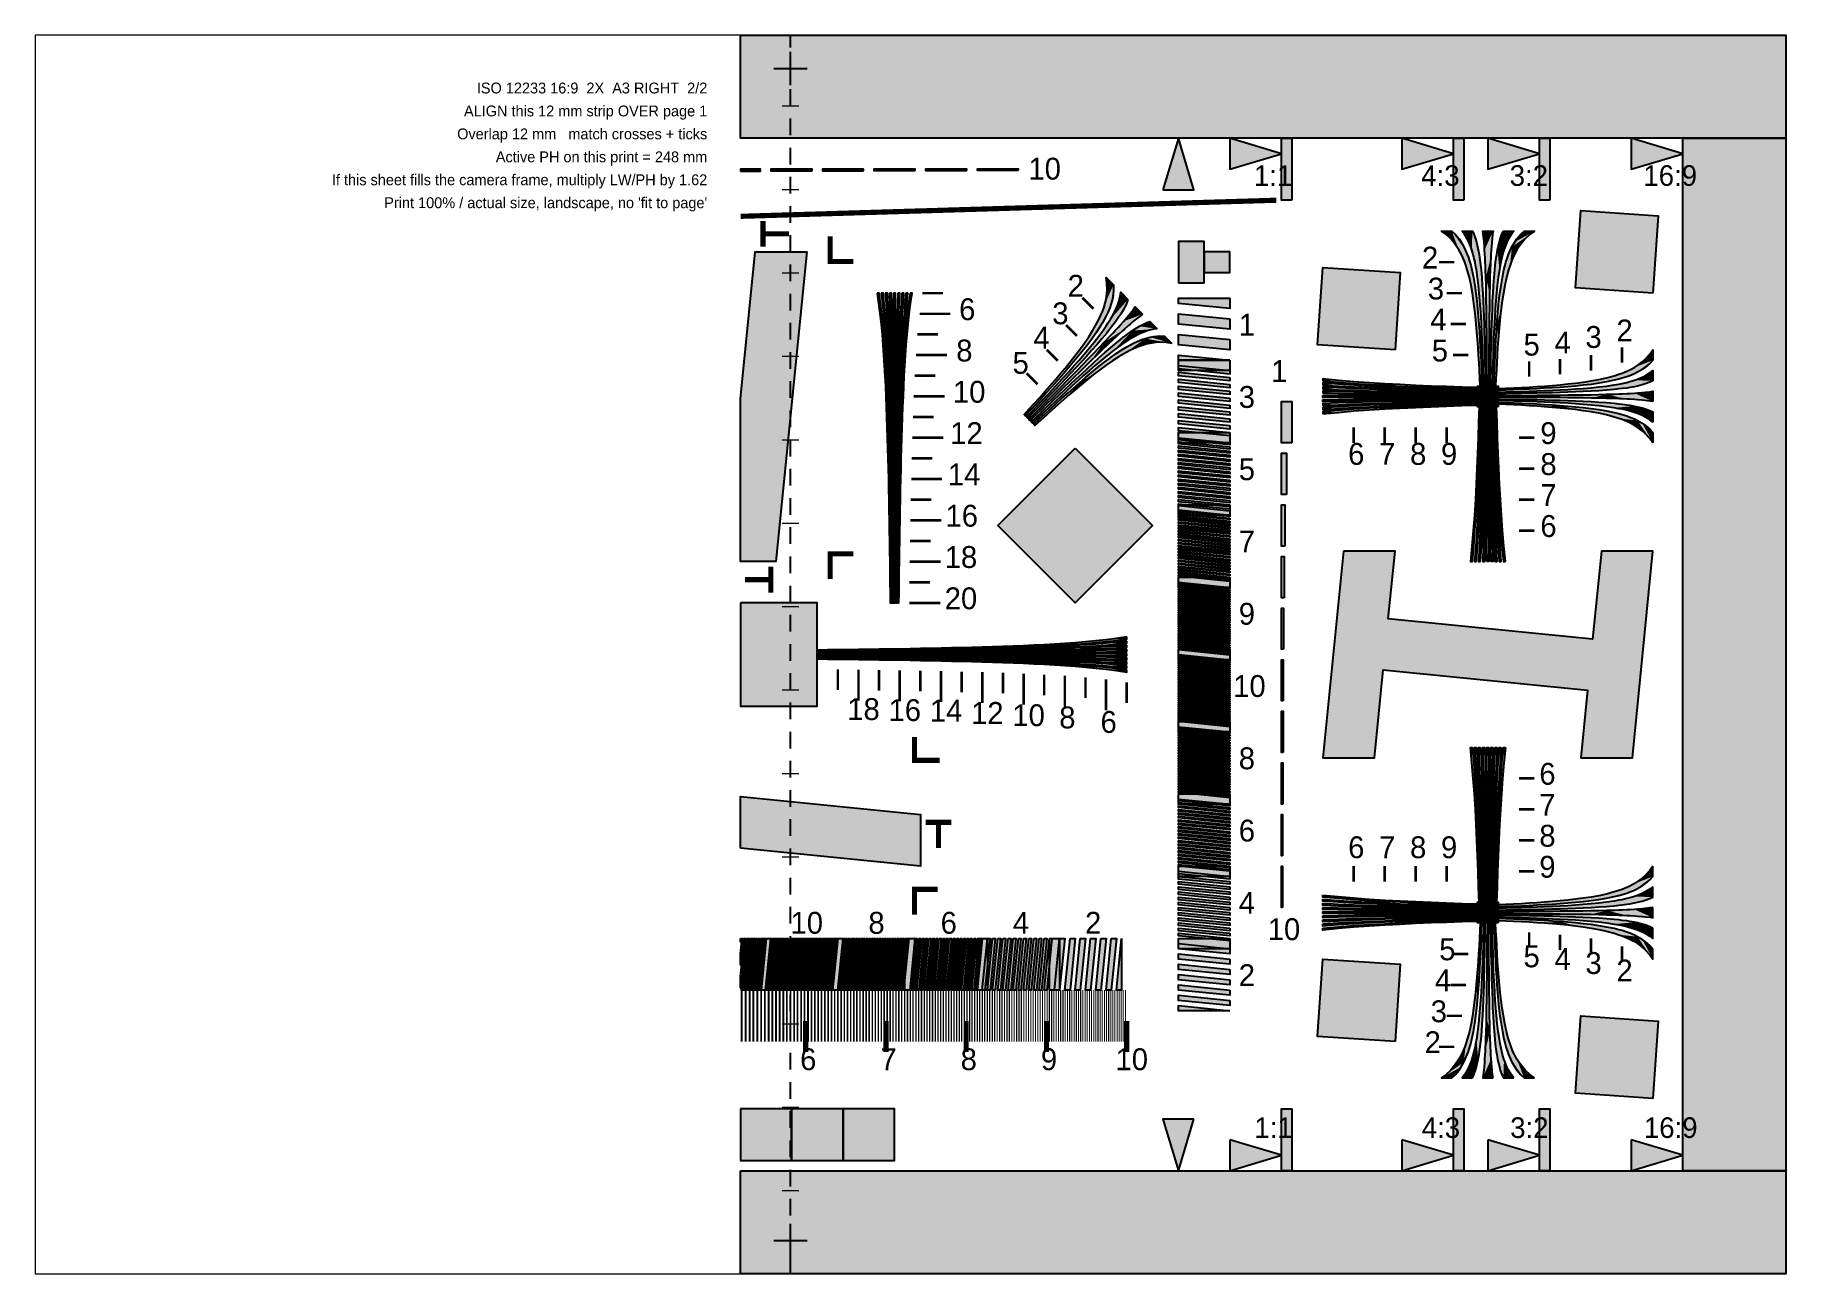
# Model space of a CAD drawing. Header units: millimetres. Extents: x 0 to 420, y 0 to 297.
import ezdxf
from ezdxf.enums import TextEntityAlignment as Align

# ---------------------------------------------------------------- set-up
doc = ezdxf.new("R2010")
doc.units = ezdxf.units.MM
for name, color, linetype in [('CENTER', 7, 'Continuous'), ('FRAME', 7, 'Continuous'), ('GLUE', 1, 'Continuous'), ('LABELS', 7, 'Continuous'), ('NOTES', 7, 'Continuous'), ('PERIPHERY', 7, 'Continuous'), ('SFR', 7, 'Continuous')]:
    doc.layers.add(name, color=color, linetype=linetype)

msp = doc.modelspace()

# ---------------------------------------------------------------- texts
at = {"layer": 'LABELS', "color": 250}
for s, height, p in [('10', 5.239, (238.29, 262.35)), ('1:1', 4.95, (292.36, 260.84)), ('4:3', 4.95, (332.51, 260.84)), ('3:2', 4.95, (353.72, 260.84)), ('16:9', 4.95, (385.79, 260.84)), ('2', 5.24, (332.69, 241.03)), ('2', 5.24, (247.7, 234.27)), ('3', 5.24, (334.09, 233.6)), ('6', 5.24, (221.66, 228.65)), ('3', 5.24, (244, 227.67)), ('4', 5.24, (334.69, 226.18)), ('4', 5.24, (239.49, 221.84)), ('1', 5.24, (288.74, 224.94)), ('3', 5.24, (371.9, 222)), ('2', 5.24, (379.33, 223.55)), ('8', 5.24, (220.97, 218.75)), ('5', 5.24, (335.04, 218.75)), ('5', 5.24, (357.05, 220.16)), ('4', 5.24, (364.48, 220.66)), ('5', 5.24, (234.48, 215.8)), ('1', 5.24, (296.5, 213.83)), ('10', 5.239, (220.18, 208.85)), ('3', 5.24, (288.74, 207.62)), ('12', 5.239, (219.52, 198.95)), ('9', 5.24, (361.08, 198.95)), ('6', 5.24, (314.98, 193.97)), ('7', 5.24, (322.4, 193.97)), ('8', 5.24, (329.83, 193.97)), ('9', 5.24, (337.25, 193.97)), ('14', 5.239, (218.97, 189.05)), ('5', 5.24, (288.74, 190.29)), ('8', 5.24, (361.08, 191.53)), ('7', 5.24, (361.08, 184.1)), ('16', 5.239, (218.4, 179.15)), ('6', 5.24, (361.08, 176.68)), ('7', 5.24, (288.74, 172.97)), ('18', 5.239, (218.21, 169.25)), ('20', 5.239, (218.21, 159.35)), ('9', 5.24, (288.74, 155.64)), ('10', 5.239, (287.4, 138.32)), ('18', 5.239, (194.83, 132.79)), ('16', 5.239, (204.73, 132.55)), ('14', 5.239, (214.63, 132.41)), ('12', 5.239, (224.53, 131.86)), ('10', 5.239, (234.43, 131.32)), ('8', 5.24, (245.68, 130.79)), ('6', 5.24, (255.58, 129.71)), ('8', 5.24, (288.74, 120.99)), ('6', 5.24, (360.83, 117.28)), ('7', 5.24, (360.83, 109.85)), ('6', 5.24, (288.74, 103.67)), ('8', 5.24, (360.83, 102.43)), ('6', 5.24, (314.98, 99.67)), ('7', 5.24, (322.4, 99.67)), ('8', 5.24, (329.83, 99.67)), ('9', 5.24, (337.25, 99.67)), ('9', 5.24, (360.83, 95)), ('4', 5.24, (288.74, 86.34)), ('10', 5.239, (181.22, 81.56)), ('8', 5.24, (199.89, 81.56)), ('6', 5.24, (217.22, 81.56)), ('4', 5.24, (234.54, 81.56)), ('2', 5.24, (251.87, 81.56)), ('10', 5.239, (295.69, 80.03)), ('5', 5.24, (336.82, 75.2)), ('5', 5.24, (357.05, 73.52)), ('4', 5.24, (364.48, 72.87)), ('3', 5.24, (371.9, 71.91)), ('2', 5.24, (288.74, 69.02)), ('4', 5.24, (335.8, 67.78)), ('2', 5.24, (379.33, 70.12)), ('3', 5.24, (334.77, 60.35)), ('2', 5.24, (333.31, 52.93)), ('6', 5.24, (183.53, 48.85)), ('7', 5.24, (202.78, 48.85)), ('8', 5.24, (222.03, 48.85)), ('9', 5.24, (241.28, 48.85)), ('10', 5.239, (259.18, 48.85)), ('1:1', 4.95, (292.48, 32.6)), ('4:3', 4.95, (332.63, 32.6)), ('3:2', 4.95, (353.84, 32.6)), ('16:9', 4.95, (385.91, 32.6))]:
    msp.add_text(s, height=height, dxfattribs=at).set_placement(p)
at = {"layer": 'NOTES', "color": 1}
for s, p in [('ISO 12233 16:9  2X  A3 RIGHT  2/2', (161.25, 283)), ('ALIGN this 12 mm strip OVER page 1', (161.25, 277.5)), ('Overlap 12 mm   match crosses + ticks', (161.25, 272)), ('Active PH on this print = 248 mm', (161.25, 266.5)), ('If this sheet fills the camera frame, multiply LW/PH by 1.62', (161.25, 261)), ("Print 100% / actual size, landscape, no 'fit to page'", (161.25, 255.5))]:
    msp.add_text(s, height=2.6, dxfattribs=at).set_placement(p, align=Align.RIGHT)

# ---------------------------------------------------------------- hatches: boundary and pattern name
at = {"layer": 'CENTER', "true_color": 0x000000}
h = msp.add_hatch(color=7, dxfattribs=at)
h.dxf.hatch_style = 1
h.paths.add_polyline_path([(169.25, 264.33), (174.01, 264.33), (174.01, 264.82), (169.25, 264.82), (169.25, 264.33)])
h = msp.add_hatch(color=7, dxfattribs=at)
h.dxf.hatch_style = 1
h.paths.add_polyline_path([(186.38, 264.42), (186.38, 264.82), (176.48, 264.82), (176.48, 264.42), (186.38, 264.42)])
h = msp.add_hatch(color=7, dxfattribs=at)
h.dxf.hatch_style = 1
h.paths.add_polyline_path([(198.76, 264.47), (198.76, 264.82), (188.86, 264.82), (188.86, 264.47), (198.76, 264.47)])
h = msp.add_hatch(color=7, dxfattribs=at)
h.dxf.hatch_style = 1
h.paths.add_polyline_path([(211.13, 264.52), (211.13, 264.82), (201.23, 264.82), (201.23, 264.52), (211.13, 264.52)])
h = msp.add_hatch(color=7, dxfattribs=at)
h.dxf.hatch_style = 1
h.paths.add_polyline_path([(223.51, 264.55), (223.51, 264.82), (213.61, 264.82), (213.61, 264.55), (223.51, 264.55)])
h = msp.add_hatch(color=7, dxfattribs=at)
h.dxf.hatch_style = 1
h.paths.add_polyline_path([(235.88, 264.58), (235.88, 264.82), (225.98, 264.82), (225.98, 264.58), (235.88, 264.58)])
h = msp.add_hatch(color=7, dxfattribs=at)
h.dxf.hatch_style = 1
h.paths.add_polyline_path([(201.98, 235.13), (202.36, 232.65), (202.68, 230.17), (202.94, 227.7), (203.18, 225.23), (203.37, 222.75), (203.56, 220.27), (203.71, 217.8), (203.85, 215.32), (203.97, 212.85), (204.08, 210.37), (204.18, 207.9), (204.27, 205.42), (204.35, 202.95), (204.43, 200.47), (204.5, 198), (204.56, 195.52), (204.63, 193.05), (204.69, 190.57), (204.74, 188.1), (204.79, 185.62), (204.82, 183.15), (204.87, 180.67), (204.91, 178.2), (204.95, 175.72), (204.98, 173.25), (205.02, 170.77), (205.05, 168.3), (205.08, 165.82), (205.11, 163.35), (205.13, 160.87), (205.26, 160.87), (205.23, 163.35), (205.21, 165.82), (205.18, 168.3), (205.16, 170.77), (205.12, 173.25), (205.1, 175.72), (205.06, 178.2), (205.02, 180.67), (204.98, 183.15), (204.95, 185.62), (204.91, 188.1), (204.86, 190.57), (204.81, 193.05), (204.76, 195.52), (204.7, 198), (204.64, 200.47), (204.57, 202.95), (204.5, 205.42), (204.41, 207.9), (204.33, 210.37), (204.23, 212.85), (204.12, 215.32), (204.01, 217.8), (203.87, 220.27), (203.71, 222.75), (203.54, 225.23), (203.33, 227.7), (203.09, 230.17), (202.81, 232.65), (202.47, 235.13), (201.98, 235.13)])
h = msp.add_hatch(color=7, dxfattribs=at)
h.dxf.hatch_style = 1
h.paths.add_polyline_path([(202.97, 235.13), (203.26, 232.65), (203.5, 230.17), (203.71, 227.7), (203.88, 225.23), (204.04, 222.75), (204.18, 220.27), (204.29, 217.8), (204.4, 215.32), (204.49, 212.85), (204.57, 210.37), (204.65, 207.9), (204.72, 205.42), (204.79, 202.95), (204.85, 200.47), (204.9, 198), (204.95, 195.52), (205, 193.05), (205.03, 190.57), (205.07, 188.1), (205.11, 185.62), (205.14, 183.15), (205.18, 180.67), (205.21, 178.2), (205.24, 175.72), (205.27, 173.25), (205.29, 170.77), (205.32, 168.3), (205.34, 165.82), (205.36, 163.35), (205.38, 160.87), (205.5, 160.87), (205.49, 163.35), (205.47, 165.82), (205.45, 168.3), (205.43, 170.77), (205.4, 173.25), (205.38, 175.72), (205.36, 178.2), (205.33, 180.67), (205.31, 183.15), (205.28, 185.62), (205.24, 188.1), (205.21, 190.57), (205.18, 193.05), (205.13, 195.52), (205.09, 198), (205.05, 200.47), (205, 202.95), (204.95, 205.42), (204.88, 207.9), (204.82, 210.37), (204.75, 212.85), (204.67, 215.32), (204.59, 217.8), (204.49, 220.27), (204.36, 222.75), (204.24, 225.23), (204.09, 227.7), (203.92, 230.17), (203.71, 232.65), (203.46, 235.13), (202.97, 235.13)])
h = msp.add_hatch(color=7, dxfattribs=at)
h.dxf.hatch_style = 1
h.paths.add_polyline_path([(203.96, 235.13), (204.15, 232.65), (204.33, 230.17), (204.48, 227.7), (204.59, 225.23), (204.7, 222.75), (204.8, 220.27), (204.87, 217.8), (204.95, 215.32), (205.01, 212.85), (205.07, 210.37), (205.12, 207.9), (205.17, 205.42), (205.22, 202.95), (205.26, 200.47), (205.29, 198), (205.33, 195.52), (205.36, 193.05), (205.39, 190.57), (205.42, 188.1), (205.44, 185.62), (205.47, 183.15), (205.49, 180.67), (205.5, 178.2), (205.53, 175.72), (205.55, 173.25), (205.57, 170.77), (205.58, 168.3), (205.6, 165.82), (205.62, 163.35), (205.63, 160.87), (205.75, 160.87), (205.74, 163.35), (205.73, 165.82), (205.71, 168.3), (205.7, 170.77), (205.69, 173.25), (205.68, 175.72), (205.67, 178.2), (205.64, 180.67), (205.63, 183.15), (205.6, 185.62), (205.59, 188.1), (205.57, 190.57), (205.54, 193.05), (205.52, 195.52), (205.49, 198), (205.47, 200.47), (205.43, 202.95), (205.39, 205.42), (205.36, 207.9), (205.32, 210.37), (205.27, 212.85), (205.22, 215.32), (205.17, 217.8), (205.11, 220.27), (205.03, 222.75), (204.95, 225.23), (204.85, 227.7), (204.74, 230.17), (204.61, 232.65), (204.45, 235.13), (203.96, 235.13)])
h = msp.add_hatch(color=7, dxfattribs=at)
h.dxf.hatch_style = 1
h.paths.add_polyline_path([(204.95, 235.13), (205.06, 232.65), (205.16, 230.17), (205.23, 227.7), (205.31, 225.23), (205.36, 222.75), (205.42, 220.27), (205.45, 217.8), (205.49, 215.32), (205.53, 212.85), (205.57, 210.37), (205.59, 207.9), (205.63, 205.42), (205.65, 202.95), (205.66, 200.47), (205.69, 198), (205.71, 195.52), (205.73, 193.05), (205.74, 190.57), (205.76, 188.1), (205.78, 185.62), (205.79, 183.15), (205.8, 180.67), (205.81, 178.2), (205.83, 175.72), (205.83, 173.25), (205.84, 170.77), (205.85, 168.3), (205.86, 165.82), (205.86, 163.35), (205.87, 160.87), (206, 160.87), (206, 163.35), (205.99, 165.82), (205.99, 168.3), (205.97, 170.77), (205.97, 173.25), (205.96, 175.72), (205.96, 178.2), (205.95, 180.67), (205.95, 183.15), (205.94, 185.62), (205.92, 188.1), (205.92, 190.57), (205.91, 193.05), (205.9, 195.52), (205.89, 198), (205.88, 200.47), (205.86, 202.95), (205.85, 205.42), (205.83, 207.9), (205.81, 210.37), (205.79, 212.85), (205.78, 215.32), (205.75, 217.8), (205.73, 220.27), (205.69, 222.75), (205.65, 225.23), (205.62, 227.7), (205.57, 230.17), (205.5, 232.65), (205.44, 235.13), (204.95, 235.13)])
h = msp.add_hatch(color=7, dxfattribs=at)
h.dxf.hatch_style = 1
h.paths.add_polyline_path([(205.94, 235.13), (205.96, 232.65), (205.97, 230.17), (206, 227.7), (206.01, 225.23), (206.02, 222.75), (206.04, 220.27), (206.04, 217.8), (206.05, 215.32), (206.05, 212.85), (206.06, 210.37), (206.06, 207.9), (206.07, 205.42), (206.07, 202.95), (206.08, 200.47), (206.08, 198), (206.08, 195.52), (206.1, 193.05), (206.1, 190.57), (206.1, 188.1), (206.1, 185.62), (206.11, 183.15), (206.11, 180.67), (206.11, 178.2), (206.11, 175.72), (206.11, 173.25), (206.11, 170.77), (206.12, 168.3), (206.12, 165.82), (206.12, 163.35), (206.12, 160.87), (206.24, 160.87), (206.24, 163.35), (206.24, 165.82), (206.24, 168.3), (206.26, 170.77), (206.26, 173.25), (206.26, 175.72), (206.26, 178.2), (206.26, 180.67), (206.26, 183.15), (206.27, 185.62), (206.27, 188.1), (206.27, 190.57), (206.27, 193.05), (206.28, 195.52), (206.28, 198), (206.28, 200.47), (206.29, 202.95), (206.29, 205.42), (206.31, 207.9), (206.31, 210.37), (206.32, 212.85), (206.32, 215.32), (206.33, 217.8), (206.34, 220.27), (206.34, 222.75), (206.35, 225.23), (206.37, 227.7), (206.39, 230.17), (206.4, 232.65), (206.43, 235.13), (205.94, 235.13)])
h = msp.add_hatch(color=7, dxfattribs=at)
h.dxf.hatch_style = 1
h.paths.add_polyline_path([(206.93, 235.13), (206.86, 232.65), (206.8, 230.17), (206.75, 227.7), (206.72, 225.23), (206.68, 222.75), (206.65, 220.27), (206.62, 217.8), (206.59, 215.32), (206.58, 212.85), (206.55, 210.37), (206.54, 207.9), (206.52, 205.42), (206.51, 202.95), (206.49, 200.47), (206.48, 198), (206.47, 195.52), (206.46, 193.05), (206.44, 190.57), (206.44, 188.1), (206.43, 185.62), (206.42, 183.15), (206.42, 180.67), (206.41, 178.2), (206.41, 175.72), (206.39, 173.25), (206.39, 170.77), (206.38, 168.3), (206.38, 165.82), (206.37, 163.35), (206.37, 160.87), (206.49, 160.87), (206.51, 163.35), (206.51, 165.82), (206.52, 168.3), (206.53, 170.77), (206.54, 173.25), (206.54, 175.72), (206.56, 178.2), (206.57, 180.67), (206.58, 183.15), (206.59, 185.62), (206.6, 188.1), (206.63, 190.57), (206.64, 193.05), (206.65, 195.52), (206.68, 198), (206.7, 200.47), (206.72, 202.95), (206.74, 205.42), (206.78, 207.9), (206.8, 210.37), (206.84, 212.85), (206.88, 215.32), (206.91, 217.8), (206.96, 220.27), (207.01, 222.75), (207.06, 225.23), (207.14, 227.7), (207.21, 230.17), (207.31, 232.65), (207.42, 235.13), (206.93, 235.13)])
h = msp.add_hatch(color=7, dxfattribs=at)
h.dxf.hatch_style = 1
h.paths.add_polyline_path([(207.92, 235.13), (207.76, 232.65), (207.63, 230.17), (207.52, 227.7), (207.42, 225.23), (207.33, 222.75), (207.27, 220.27), (207.2, 217.8), (207.15, 215.32), (207.1, 212.85), (207.05, 210.37), (207.01, 207.9), (206.98, 205.42), (206.94, 202.95), (206.9, 200.47), (206.88, 198), (206.85, 195.52), (206.83, 193.05), (206.8, 190.57), (206.78, 188.1), (206.77, 185.62), (206.74, 183.15), (206.73, 180.67), (206.7, 178.2), (206.69, 175.72), (206.68, 173.25), (206.67, 170.77), (206.65, 168.3), (206.64, 165.82), (206.63, 163.35), (206.62, 160.87), (206.74, 160.87), (206.75, 163.35), (206.77, 165.82), (206.79, 168.3), (206.8, 170.77), (206.81, 173.25), (206.84, 175.72), (206.86, 178.2), (206.88, 180.67), (206.9, 183.15), (206.93, 185.62), (206.95, 188.1), (206.98, 190.57), (207.01, 193.05), (207.04, 195.52), (207.08, 198), (207.11, 200.47), (207.15, 202.95), (207.2, 205.42), (207.25, 207.9), (207.3, 210.37), (207.36, 212.85), (207.42, 215.32), (207.5, 217.8), (207.58, 220.27), (207.67, 222.75), (207.78, 225.23), (207.89, 227.7), (208.04, 230.17), (208.21, 232.65), (208.41, 235.13), (207.92, 235.13)])
h = msp.add_hatch(color=7, dxfattribs=at)
h.dxf.hatch_style = 1
h.paths.add_polyline_path([(208.91, 235.13), (208.66, 232.65), (208.45, 230.17), (208.28, 227.7), (208.13, 225.23), (208, 222.75), (207.89, 220.27), (207.78, 217.8), (207.69, 215.32), (207.62, 212.85), (207.55, 210.37), (207.48, 207.9), (207.42, 205.42), (207.37, 202.95), (207.32, 200.47), (207.27, 198), (207.24, 195.52), (207.19, 193.05), (207.16, 190.57), (207.12, 188.1), (207.09, 185.62), (207.06, 183.15), (207.04, 180.67), (207.01, 178.2), (206.99, 175.72), (206.96, 173.25), (206.94, 170.77), (206.91, 168.3), (206.9, 165.82), (206.88, 163.35), (206.86, 160.87), (206.99, 160.87), (207.01, 163.35), (207.02, 165.82), (207.05, 168.3), (207.07, 170.77), (207.1, 173.25), (207.12, 175.72), (207.16, 178.2), (207.19, 180.67), (207.22, 183.15), (207.26, 185.62), (207.3, 188.1), (207.33, 190.57), (207.37, 193.05), (207.42, 195.52), (207.47, 198), (207.52, 200.47), (207.58, 202.95), (207.64, 205.42), (207.72, 207.9), (207.79, 210.37), (207.88, 212.85), (207.97, 215.32), (208.08, 217.8), (208.2, 220.27), (208.32, 222.75), (208.49, 225.23), (208.66, 227.7), (208.87, 230.17), (209.1, 232.65), (209.4, 235.13), (208.91, 235.13)])
h = msp.add_hatch(color=7, dxfattribs=at)
h.dxf.hatch_style = 1
h.paths.add_polyline_path([(209.9, 235.13), (209.56, 232.65), (209.28, 230.17), (209.04, 227.7), (208.83, 225.23), (208.66, 222.75), (208.51, 220.27), (208.36, 217.8), (208.25, 215.32), (208.14, 212.85), (208.04, 210.37), (207.95, 207.9), (207.87, 205.42), (207.79, 202.95), (207.73, 200.47), (207.67, 198), (207.61, 195.52), (207.56, 193.05), (207.51, 190.57), (207.46, 188.1), (207.42, 185.62), (207.38, 183.15), (207.35, 180.67), (207.31, 178.2), (207.27, 175.72), (207.25, 173.25), (207.21, 170.77), (207.19, 168.3), (207.16, 165.82), (207.14, 163.35), (207.11, 160.87), (207.23, 160.87), (207.26, 163.35), (207.28, 165.82), (207.32, 168.3), (207.35, 170.77), (207.38, 173.25), (207.42, 175.72), (207.46, 178.2), (207.5, 180.67), (207.54, 183.15), (207.58, 185.62), (207.63, 188.1), (207.68, 190.57), (207.74, 193.05), (207.8, 195.52), (207.87, 198), (207.94, 200.47), (208.02, 202.95), (208.1, 205.42), (208.19, 207.9), (208.29, 210.37), (208.4, 212.85), (208.52, 215.32), (208.66, 217.8), (208.82, 220.27), (208.99, 222.75), (209.19, 225.23), (209.43, 227.7), (209.69, 230.17), (210.01, 232.65), (210.39, 235.13), (209.9, 235.13)])
h = msp.add_hatch(color=7, dxfattribs=at)
h.dxf.hatch_style = 1
h.paths.add_polyline_path([(301.47, 199.24), (299, 199.24), (299, 209.14), (301.47, 209.14), (301.47, 199.24)])
h = msp.add_hatch(color=7, dxfattribs=at)
h.dxf.hatch_style = 1
h.paths.add_polyline_path([(300.23, 186.86), (299, 186.86), (299, 196.76), (300.23, 196.76), (300.23, 186.86)])
h = msp.add_hatch(color=7, dxfattribs=at)
h.dxf.hatch_style = 1
h.paths.add_polyline_path([(299.83, 174.49), (299, 174.49), (299, 184.39), (299.83, 184.39), (299.83, 174.49)])
h = msp.add_hatch(color=7, dxfattribs=at)
h.dxf.hatch_style = 1
h.paths.add_polyline_path([(299.62, 162.11), (299, 162.11), (299, 172.01), (299.62, 172.01), (299.62, 162.11)])
h = msp.add_hatch(color=7, dxfattribs=at)
h.dxf.hatch_style = 1
h.paths.add_polyline_path([(169.25, 160.87), (169.25, 136.12), (187.62, 136.12), (187.62, 160.87), (169.25, 160.87)])
h = msp.add_hatch(color=7, dxfattribs=at)
h.dxf.hatch_style = 1
h.paths.add_polyline_path([(299.49, 149.74), (299, 149.74), (299, 159.64), (299.49, 159.64), (299.49, 149.74)])
h = msp.add_hatch(color=7, dxfattribs=at)
h.dxf.hatch_style = 1
h.paths.add_polyline_path([(261.87, 152.71), (259.4, 152.32), (256.92, 152), (254.45, 151.74), (251.97, 151.51), (249.5, 151.31), (247.02, 151.12), (244.55, 150.97), (242.07, 150.84), (239.6, 150.71), (237.12, 150.6), (234.65, 150.5), (232.17, 150.42), (229.7, 150.33), (227.22, 150.26), (224.75, 150.18), (222.27, 150.12), (219.8, 150.06), (217.32, 150), (214.85, 149.95), (212.37, 149.9), (209.9, 149.86), (207.42, 149.81), (204.95, 149.77), (202.47, 149.74), (200, 149.7), (197.52, 149.66), (195.05, 149.64), (192.57, 149.6), (190.1, 149.58), (187.62, 149.55), (187.62, 149.43), (190.1, 149.45), (192.57, 149.48), (195.05, 149.5), (197.52, 149.53), (200, 149.56), (202.47, 149.59), (204.95, 149.63), (207.42, 149.66), (209.9, 149.7), (212.37, 149.74), (214.85, 149.77), (217.32, 149.82), (219.8, 149.87), (222.27, 149.92), (224.75, 149.98), (227.22, 150.05), (229.7, 150.11), (232.17, 150.18), (234.65, 150.27), (237.12, 150.36), (239.6, 150.45), (242.07, 150.57), (244.55, 150.68), (247.02, 150.81), (249.5, 150.97), (251.97, 151.15), (254.45, 151.36), (256.92, 151.59), (259.4, 151.88), (261.87, 152.21), (261.87, 152.71)])
h = msp.add_hatch(color=7, dxfattribs=at)
h.dxf.hatch_style = 1
h.paths.add_polyline_path([(261.87, 151.72), (259.4, 151.42), (256.92, 151.19), (254.45, 150.97), (251.97, 150.8), (249.5, 150.64), (247.02, 150.5), (244.55, 150.39), (242.07, 150.28), (239.6, 150.2), (237.12, 150.11), (234.65, 150.03), (232.17, 149.96), (229.7, 149.9), (227.22, 149.84), (224.75, 149.79), (222.27, 149.74), (219.8, 149.69), (217.32, 149.65), (214.85, 149.61), (212.37, 149.58), (209.9, 149.54), (207.42, 149.5), (204.95, 149.48), (202.47, 149.44), (200, 149.42), (197.52, 149.39), (195.05, 149.37), (192.57, 149.34), (190.1, 149.33), (187.62, 149.3), (187.62, 149.18), (190.1, 149.19), (192.57, 149.22), (195.05, 149.23), (197.52, 149.25), (200, 149.28), (202.47, 149.3), (204.95, 149.33), (207.42, 149.35), (209.9, 149.38), (212.37, 149.4), (214.85, 149.44), (217.32, 149.48), (219.8, 149.5), (222.27, 149.55), (224.75, 149.59), (227.22, 149.64), (229.7, 149.69), (232.17, 149.74), (234.65, 149.8), (237.12, 149.86), (239.6, 149.94), (242.07, 150.01), (244.55, 150.1), (247.02, 150.2), (249.5, 150.32), (251.97, 150.44), (254.45, 150.59), (256.92, 150.76), (259.4, 150.97), (261.87, 151.22), (261.87, 151.72)])
h = msp.add_hatch(color=7, dxfattribs=at)
h.dxf.hatch_style = 1
h.paths.add_polyline_path([(261.87, 150.73), (259.4, 150.53), (256.92, 150.36), (254.45, 150.21), (251.97, 150.1), (249.5, 149.98), (247.02, 149.89), (244.55, 149.81), (242.07, 149.74), (239.6, 149.68), (237.12, 149.61), (234.65, 149.56), (232.17, 149.51), (229.7, 149.46), (227.22, 149.43), (224.75, 149.39), (222.27, 149.35), (219.8, 149.33), (217.32, 149.29), (214.85, 149.27), (212.37, 149.24), (209.9, 149.22), (207.42, 149.19), (204.95, 149.18), (202.47, 149.15), (200, 149.13), (197.52, 149.12), (195.05, 149.11), (192.57, 149.08), (190.1, 149.07), (187.62, 149.06), (187.62, 148.93), (190.1, 148.94), (192.57, 148.96), (195.05, 148.97), (197.52, 148.98), (200, 148.99), (202.47, 149.01), (204.95, 149.02), (207.42, 149.04), (209.9, 149.05), (212.37, 149.08), (214.85, 149.09), (217.32, 149.12), (219.8, 149.14), (222.27, 149.17), (224.75, 149.19), (227.22, 149.22), (229.7, 149.25), (232.17, 149.29), (234.65, 149.33), (237.12, 149.37), (239.6, 149.41), (242.07, 149.46), (244.55, 149.51), (247.02, 149.58), (249.5, 149.65), (251.97, 149.74), (254.45, 149.84), (256.92, 149.95), (259.4, 150.07), (261.87, 150.23), (261.87, 150.73)])
h = msp.add_hatch(color=7, dxfattribs=at)
h.dxf.hatch_style = 1
h.paths.add_polyline_path([(261.87, 149.74), (259.4, 149.63), (256.92, 149.53), (254.45, 149.45), (251.97, 149.38), (249.5, 149.33), (247.02, 149.27), (244.55, 149.23), (242.07, 149.19), (239.6, 149.16), (237.12, 149.12), (234.65, 149.09), (232.17, 149.06), (229.7, 149.03), (227.22, 149.02), (224.75, 148.99), (222.27, 148.97), (219.8, 148.96), (217.32, 148.94), (214.85, 148.92), (212.37, 148.91), (209.9, 148.9), (207.42, 148.88), (204.95, 148.87), (202.47, 148.86), (200, 148.86), (197.52, 148.85), (195.05, 148.83), (192.57, 148.82), (190.1, 148.82), (187.62, 148.81), (187.62, 148.69), (190.1, 148.69), (192.57, 148.7), (195.05, 148.7), (197.52, 148.71), (200, 148.71), (202.47, 148.72), (204.95, 148.72), (207.42, 148.74), (209.9, 148.74), (212.37, 148.75), (214.85, 148.76), (217.32, 148.76), (219.8, 148.77), (222.27, 148.78), (224.75, 148.8), (227.22, 148.81), (229.7, 148.82), (232.17, 148.83), (234.65, 148.86), (237.12, 148.87), (239.6, 148.9), (242.07, 148.91), (244.55, 148.93), (247.02, 148.96), (249.5, 148.99), (251.97, 149.03), (254.45, 149.07), (256.92, 149.12), (259.4, 149.18), (261.87, 149.24), (261.87, 149.74)])
h = msp.add_hatch(color=7, dxfattribs=at)
h.dxf.hatch_style = 1
h.paths.add_polyline_path([(261.87, 148.75), (259.4, 148.72), (256.92, 148.71), (254.45, 148.69), (251.97, 148.67), (249.5, 148.66), (247.02, 148.65), (244.55, 148.65), (242.07, 148.64), (239.6, 148.64), (237.12, 148.62), (234.65, 148.62), (232.17, 148.61), (229.7, 148.61), (227.22, 148.6), (224.75, 148.6), (222.27, 148.6), (219.8, 148.59), (217.32, 148.59), (214.85, 148.59), (212.37, 148.59), (209.9, 148.58), (207.42, 148.58), (204.95, 148.58), (202.47, 148.58), (200, 148.58), (197.52, 148.58), (195.05, 148.56), (192.57, 148.56), (190.1, 148.56), (187.62, 148.56), (187.62, 148.44), (190.1, 148.44), (192.57, 148.44), (195.05, 148.44), (197.52, 148.43), (200, 148.43), (202.47, 148.43), (204.95, 148.43), (207.42, 148.43), (209.9, 148.43), (212.37, 148.41), (214.85, 148.41), (217.32, 148.41), (219.8, 148.41), (222.27, 148.4), (224.75, 148.4), (227.22, 148.4), (229.7, 148.39), (232.17, 148.39), (234.65, 148.38), (237.12, 148.38), (239.6, 148.37), (242.07, 148.37), (244.55, 148.35), (247.02, 148.34), (249.5, 148.34), (251.97, 148.33), (254.45, 148.32), (256.92, 148.29), (259.4, 148.28), (261.87, 148.26), (261.87, 148.75)])
h = msp.add_hatch(color=7, dxfattribs=at)
h.dxf.hatch_style = 1
h.paths.add_polyline_path([(261.87, 147.76), (259.4, 147.82), (256.92, 147.88), (254.45, 147.93), (251.97, 147.97), (249.5, 148.01), (247.02, 148.03), (244.55, 148.07), (242.07, 148.09), (239.6, 148.1), (237.12, 148.13), (234.65, 148.14), (232.17, 148.17), (229.7, 148.18), (227.22, 148.19), (224.75, 148.2), (222.27, 148.22), (219.8, 148.23), (217.32, 148.24), (214.85, 148.24), (212.37, 148.25), (209.9, 148.26), (207.42, 148.26), (204.95, 148.28), (202.47, 148.28), (200, 148.29), (197.52, 148.29), (195.05, 148.3), (192.57, 148.3), (190.1, 148.31), (187.62, 148.31), (187.62, 148.19), (190.1, 148.18), (192.57, 148.18), (195.05, 148.17), (197.52, 148.15), (200, 148.14), (202.47, 148.14), (204.95, 148.13), (207.42, 148.12), (209.9, 148.1), (212.37, 148.09), (214.85, 148.08), (217.32, 148.05), (219.8, 148.04), (222.27, 148.03), (224.75, 148.01), (227.22, 147.98), (229.7, 147.97), (232.17, 147.94), (234.65, 147.91), (237.12, 147.88), (239.6, 147.84), (242.07, 147.81), (244.55, 147.77), (247.02, 147.72), (249.5, 147.67), (251.97, 147.62), (254.45, 147.55), (256.92, 147.47), (259.4, 147.37), (261.87, 147.26), (261.87, 147.76)])
h = msp.add_hatch(color=7, dxfattribs=at)
h.dxf.hatch_style = 1
h.paths.add_polyline_path([(261.87, 146.77), (259.4, 146.93), (256.92, 147.05), (254.45, 147.16), (251.97, 147.26), (249.5, 147.35), (247.02, 147.41), (244.55, 147.49), (242.07, 147.53), (239.6, 147.58), (237.12, 147.63), (234.65, 147.67), (232.17, 147.71), (229.7, 147.74), (227.22, 147.78), (224.75, 147.81), (222.27, 147.83), (219.8, 147.86), (217.32, 147.88), (214.85, 147.91), (212.37, 147.92), (209.9, 147.94), (207.42, 147.96), (204.95, 147.98), (202.47, 147.99), (200, 148.01), (197.52, 148.02), (195.05, 148.03), (192.57, 148.04), (190.1, 148.05), (187.62, 148.07), (187.62, 147.94), (190.1, 147.93), (192.57, 147.92), (195.05, 147.89), (197.52, 147.88), (200, 147.87), (202.47, 147.84), (204.95, 147.82), (207.42, 147.81), (209.9, 147.78), (212.37, 147.76), (214.85, 147.73), (217.32, 147.71), (219.8, 147.67), (222.27, 147.65), (224.75, 147.61), (227.22, 147.57), (229.7, 147.53), (232.17, 147.48), (234.65, 147.44), (237.12, 147.39), (239.6, 147.32), (242.07, 147.26), (244.55, 147.19), (247.02, 147.1), (249.5, 147.01), (251.97, 146.9), (254.45, 146.79), (256.92, 146.64), (259.4, 146.47), (261.87, 146.27), (261.87, 146.77)])
h = msp.add_hatch(color=7, dxfattribs=at)
h.dxf.hatch_style = 1
h.paths.add_polyline_path([(261.87, 145.78), (259.4, 146.02), (256.92, 146.23), (254.45, 146.41), (251.97, 146.56), (249.5, 146.68), (247.02, 146.79), (244.55, 146.9), (242.07, 146.99), (239.6, 147.06), (237.12, 147.14), (234.65, 147.2), (232.17, 147.26), (229.7, 147.31), (227.22, 147.36), (224.75, 147.41), (222.27, 147.45), (219.8, 147.5), (217.32, 147.52), (214.85, 147.56), (212.37, 147.6), (209.9, 147.62), (207.42, 147.65), (204.95, 147.67), (202.47, 147.7), (200, 147.72), (197.52, 147.75), (195.05, 147.77), (192.57, 147.78), (190.1, 147.81), (187.62, 147.82), (187.62, 147.7), (190.1, 147.67), (192.57, 147.66), (195.05, 147.63), (197.52, 147.61), (200, 147.58), (202.47, 147.56), (204.95, 147.52), (207.42, 147.5), (209.9, 147.46), (212.37, 147.42), (214.85, 147.39), (217.32, 147.35), (219.8, 147.31), (222.27, 147.26), (224.75, 147.21), (227.22, 147.16), (229.7, 147.1), (232.17, 147.04), (234.65, 146.96), (237.12, 146.89), (239.6, 146.8), (242.07, 146.72), (244.55, 146.61), (247.02, 146.48), (249.5, 146.36), (251.97, 146.2), (254.45, 146.02), (256.92, 145.81), (259.4, 145.58), (261.87, 145.28), (261.87, 145.78), (261.87, 145.78)])
h = msp.add_hatch(color=7, dxfattribs=at)
h.dxf.hatch_style = 1
h.paths.add_polyline_path([(261.87, 144.79), (259.4, 145.12), (256.92, 145.41), (254.45, 145.64), (251.97, 145.85), (249.5, 146.02), (247.02, 146.17), (244.55, 146.32), (242.07, 146.43), (239.6, 146.54), (237.12, 146.64), (234.65, 146.73), (232.17, 146.82), (229.7, 146.89), (227.22, 146.95), (224.75, 147.01), (222.27, 147.08), (219.8, 147.13), (217.32, 147.18), (214.85, 147.22), (212.37, 147.26), (209.9, 147.3), (207.42, 147.34), (204.95, 147.37), (202.47, 147.41), (200, 147.44), (197.52, 147.47), (195.05, 147.5), (192.57, 147.52), (190.1, 147.55), (187.62, 147.57), (187.62, 147.45), (190.1, 147.42), (192.57, 147.4), (195.05, 147.36), (197.52, 147.34), (200, 147.3), (202.47, 147.26), (204.95, 147.23), (207.42, 147.19), (209.9, 147.14), (212.37, 147.1), (214.85, 147.05), (217.32, 147), (219.8, 146.94), (222.27, 146.88), (224.75, 146.82), (227.22, 146.74), (229.7, 146.67), (232.17, 146.58), (234.65, 146.5), (237.12, 146.4), (239.6, 146.28), (242.07, 146.16), (244.55, 146.02), (247.02, 145.86), (249.5, 145.69), (251.97, 145.49), (254.45, 145.26), (256.92, 145), (259.4, 144.68), (261.87, 144.29), (261.87, 144.79)])
h = msp.add_hatch(color=7, dxfattribs=at)
h.dxf.hatch_style = 1
h.paths.add_polyline_path([(299.41, 137.36), (299, 137.36), (299, 147.26), (299.41, 147.26), (299.41, 137.36)])
h = msp.add_hatch(color=7, dxfattribs=at)
h.dxf.hatch_style = 1
h.paths.add_polyline_path([(299.36, 124.99), (299, 124.99), (299, 134.89), (299.36, 134.89), (299.36, 124.99)])
h = msp.add_hatch(color=7, dxfattribs=at)
h.dxf.hatch_style = 1
h.paths.add_polyline_path([(299.31, 112.61), (299, 112.61), (299, 122.51), (299.31, 122.51), (299.31, 112.61)])
h = msp.add_hatch(color=7, dxfattribs=at)
h.dxf.hatch_style = 1
h.paths.add_polyline_path([(299.27, 100.24), (299, 100.24), (299, 110.14), (299.27, 110.14), (299.27, 100.24)])
h = msp.add_hatch(color=7, dxfattribs=at)
h.dxf.hatch_style = 1
h.paths.add_polyline_path([(299.24, 87.86), (299, 87.86), (299, 97.76), (299.24, 97.76), (299.24, 87.86)])
at = {"layer": 'FRAME', "true_color": 0x000000}
h = msp.add_hatch(color=7, dxfattribs=at)
h.dxf.hatch_style = 1
h.paths.add_polyline_path([(169.25, 297), (420, 297), (420, 272.25), (169.25, 272.25), (169.25, 297)])
h = msp.add_hatch(color=7, dxfattribs=at)
h.dxf.hatch_style = 1
h.paths.add_polyline_path([(270.53, 259.87), (277.96, 259.87), (274.25, 272.25), (270.53, 259.87)])
h = msp.add_hatch(color=7, dxfattribs=at)
h.dxf.hatch_style = 1
h.paths.add_polyline_path([(286.62, 272.25), (286.62, 264.82), (299, 268.54), (286.62, 272.25)])
h = msp.add_hatch(color=7, dxfattribs=at)
h.dxf.hatch_style = 1
h.paths.add_polyline_path([(301.47, 257.4), (299, 257.4), (299, 272.25), (301.47, 272.25), (301.47, 257.4)])
h = msp.add_hatch(color=7, dxfattribs=at)
h.dxf.hatch_style = 1
h.paths.add_polyline_path([(327.87, 272.25), (327.87, 264.82), (340.24, 268.54), (327.87, 272.25)])
h = msp.add_hatch(color=7, dxfattribs=at)
h.dxf.hatch_style = 1
h.paths.add_polyline_path([(342.72, 257.4), (340.24, 257.4), (340.24, 272.25), (342.72, 272.25), (342.72, 257.4)])
h = msp.add_hatch(color=7, dxfattribs=at)
h.dxf.hatch_style = 1
h.paths.add_polyline_path([(348.5, 272.25), (348.5, 264.82), (360.87, 268.54), (348.5, 272.25)])
h = msp.add_hatch(color=7, dxfattribs=at)
h.dxf.hatch_style = 1
h.paths.add_polyline_path([(363.35, 257.4), (360.87, 257.4), (360.87, 272.25), (363.35, 272.25), (363.35, 257.4)])
h = msp.add_hatch(color=7, dxfattribs=at)
h.dxf.hatch_style = 1
h.paths.add_polyline_path([(382.87, 272.25), (382.87, 264.82), (395.25, 268.54), (382.87, 272.25)])
h = msp.add_hatch(color=7, dxfattribs=at)
h.dxf.hatch_style = 1
h.paths.add_polyline_path([(395.25, 272.25), (420, 272.25), (420, 24.75), (395.25, 24.75), (395.25, 272.25)])
h = msp.add_hatch(color=7, dxfattribs=at)
h.dxf.hatch_style = 1
h.paths.add_polyline_path([(274.25, 237.6), (280.43, 237.6), (280.43, 247.5), (274.25, 247.5), (274.25, 237.6)])
h = msp.add_hatch(color=7, dxfattribs=at)
h.dxf.hatch_style = 1
h.paths.add_polyline_path([(280.43, 240.07), (286.62, 240.07), (286.62, 245.02), (280.43, 245.02), (280.43, 240.07)])
h = msp.add_hatch(color=7, dxfattribs=at)
h.dxf.hatch_style = 1
h.paths.add_polyline_path([(301.47, 24.75), (299, 24.75), (299, 39.6), (301.47, 39.6), (301.47, 24.75)])
h = msp.add_hatch(color=7, dxfattribs=at)
h.dxf.hatch_style = 1
h.paths.add_polyline_path([(342.72, 24.75), (340.24, 24.75), (340.24, 39.6), (342.72, 39.6), (342.72, 24.75)])
h = msp.add_hatch(color=7, dxfattribs=at)
h.dxf.hatch_style = 1
h.paths.add_polyline_path([(363.35, 24.75), (360.87, 24.75), (360.87, 39.6), (363.35, 39.6), (363.35, 24.75)])
h = msp.add_hatch(color=7, dxfattribs=at)
h.dxf.hatch_style = 1
h.paths.add_polyline_path([(277.96, 37.12), (270.53, 37.12), (274.25, 24.75), (277.96, 37.12)])
h = msp.add_hatch(color=7, dxfattribs=at)
h.dxf.hatch_style = 1
h.paths.add_polyline_path([(286.62, 32.17), (286.62, 24.75), (299, 28.46), (286.62, 32.17)])
h = msp.add_hatch(color=7, dxfattribs=at)
h.dxf.hatch_style = 1
h.paths.add_polyline_path([(327.87, 32.17), (327.87, 24.75), (340.24, 28.46), (327.87, 32.17)])
h = msp.add_hatch(color=7, dxfattribs=at)
h.dxf.hatch_style = 1
h.paths.add_polyline_path([(348.5, 32.17), (348.5, 24.75), (360.87, 28.46), (348.5, 32.17)])
h = msp.add_hatch(color=7, dxfattribs=at)
h.dxf.hatch_style = 1
h.paths.add_polyline_path([(382.87, 32.18), (382.87, 24.75), (395.25, 28.46), (382.87, 32.18)])
h = msp.add_hatch(color=7, dxfattribs=at)
h.dxf.hatch_style = 1
h.paths.add_polyline_path([(169.25, 24.75), (420, 24.75), (420, 0), (169.25, 0), (169.25, 24.75)])
at = {"layer": 'PERIPHERY', "true_color": 0x000000}
h = msp.add_hatch(color=7, dxfattribs=at)
h.dxf.hatch_style = 1
h.paths.add_polyline_path([(339.84, 249.97), (340.63, 249.23), (341.57, 248.12), (342.08, 247.38), (342.72, 246.26), (343.08, 245.52), (343.55, 244.41), (343.82, 243.66), (344.17, 242.55), (344.38, 241.81), (344.65, 240.69), (345.04, 238.84), (345.34, 236.98), (345.62, 235.12), (345.84, 233.27), (346.03, 231.41), (346.19, 229.56), (346.34, 227.7), (346.46, 225.84), (346.57, 223.99), (346.68, 222.13), (346.77, 220.27), (346.86, 218.42), (346.93, 216.56), (346.99, 214.71), (347.05, 212.85), (346.64, 212.85), (346.56, 214.71), (346.47, 216.56), (346.39, 218.42), (346.27, 220.27), (346.16, 222.13), (346.03, 223.99), (345.88, 225.84), (345.72, 227.7), (345.53, 229.56), (345.32, 231.41), (345.07, 233.27), (344.79, 235.13), (344.45, 236.98), (344.05, 238.84), (343.55, 240.69), (343.19, 241.81), (342.93, 242.55), (342.49, 243.66), (342.14, 244.41), (341.53, 245.52), (341.08, 246.26), (340.25, 247.38), (339.59, 248.12), (338.38, 249.23), (337.36, 249.98), (339.84, 249.98), (339.84, 249.97)])
h = msp.add_hatch(color=7, dxfattribs=at)
h.dxf.hatch_style = 1
h.paths.add_polyline_path([(344.79, 249.97), (345.12, 249.23), (345.53, 248.12), (345.75, 247.38), (346.03, 246.26), (346.18, 245.52), (346.39, 244.41), (346.5, 243.66), (346.65, 242.55), (346.73, 241.81), (346.86, 240.69), (347.02, 238.84), (347.15, 236.98), (347.27, 235.12), (347.36, 233.27), (347.44, 231.41), (347.51, 229.56), (347.57, 227.7), (347.62, 225.84), (347.67, 223.99), (347.72, 222.13), (347.76, 220.27), (347.8, 218.42), (347.82, 216.56), (347.86, 214.71), (347.88, 212.85), (347.48, 212.85), (347.43, 214.71), (347.38, 216.56), (347.33, 218.42), (347.26, 220.27), (347.2, 222.13), (347.13, 223.99), (347.04, 225.84), (346.96, 227.7), (346.86, 229.56), (346.73, 231.41), (346.6, 233.27), (346.43, 235.13), (346.25, 236.98), (346.03, 238.84), (345.75, 240.69), (345.56, 241.81), (345.41, 242.55), (345.16, 243.66), (344.96, 244.41), (344.63, 245.52), (344.38, 246.26), (343.92, 247.38), (343.55, 248.12), (342.87, 249.23), (342.31, 249.98), (344.79, 249.98), (344.79, 249.97)])
h = msp.add_hatch(color=7, dxfattribs=at)
h.dxf.hatch_style = 1
h.paths.add_polyline_path([(349.74, 249.97), (349.63, 249.23), (349.49, 248.12), (349.42, 247.38), (349.33, 246.26), (349.27, 245.52), (349.21, 244.41), (349.17, 243.66), (349.12, 242.55), (349.09, 241.81), (349.05, 240.69), (349, 238.84), (348.95, 236.98), (348.91, 235.12), (348.89, 233.27), (348.86, 231.41), (348.84, 229.56), (348.81, 227.7), (348.8, 225.84), (348.77, 223.99), (348.76, 222.13), (348.75, 220.27), (348.74, 218.42), (348.72, 216.56), (348.71, 214.71), (348.71, 212.85), (348.29, 212.85), (348.29, 214.71), (348.28, 216.56), (348.27, 218.42), (348.25, 220.27), (348.24, 222.13), (348.23, 223.99), (348.21, 225.84), (348.19, 227.7), (348.17, 229.56), (348.14, 231.41), (348.12, 233.27), (348.09, 235.13), (348.06, 236.98), (348.01, 238.84), (347.96, 240.69), (347.91, 241.81), (347.88, 242.55), (347.83, 243.66), (347.8, 244.41), (347.72, 245.52), (347.67, 246.26), (347.59, 247.38), (347.51, 248.12), (347.38, 249.23), (347.26, 249.98), (349.74, 249.98), (349.74, 249.97)])
h = msp.add_hatch(color=7, dxfattribs=at)
h.dxf.hatch_style = 1
h.paths.add_polyline_path([(354.69, 249.97), (354.13, 249.23), (353.45, 248.12), (353.08, 247.38), (352.62, 246.26), (352.36, 245.52), (352.04, 244.41), (351.84, 243.66), (351.6, 242.55), (351.45, 241.81), (351.25, 240.69), (350.98, 238.84), (350.75, 236.98), (350.57, 235.12), (350.41, 233.27), (350.27, 231.41), (350.15, 229.56), (350.05, 227.7), (349.96, 225.84), (349.88, 223.99), (349.8, 222.13), (349.74, 220.27), (349.68, 218.42), (349.63, 216.56), (349.58, 214.71), (349.53, 212.85), (349.12, 212.85), (349.15, 214.71), (349.18, 216.56), (349.21, 218.42), (349.24, 220.27), (349.28, 222.13), (349.33, 223.99), (349.38, 225.84), (349.43, 227.7), (349.49, 229.56), (349.57, 231.41), (349.64, 233.27), (349.74, 235.13), (349.85, 236.98), (349.99, 238.84), (350.15, 240.69), (350.27, 241.81), (350.36, 242.55), (350.51, 243.66), (350.62, 244.41), (350.82, 245.52), (350.98, 246.26), (351.25, 247.38), (351.47, 248.12), (351.88, 249.23), (352.22, 249.98), (354.69, 249.98), (354.69, 249.97)])
h = msp.add_hatch(color=7, dxfattribs=at)
h.dxf.hatch_style = 1
h.paths.add_polyline_path([(359.64, 249.97), (358.62, 249.23), (357.41, 248.12), (356.76, 247.38), (355.93, 246.26), (355.46, 245.52), (354.86, 244.41), (354.52, 243.66), (354.07, 242.55), (353.81, 241.81), (353.45, 240.69), (352.96, 238.84), (352.55, 236.98), (352.21, 235.12), (351.93, 233.27), (351.68, 231.41), (351.47, 229.56), (351.29, 227.7), (351.13, 225.84), (350.98, 223.99), (350.84, 222.13), (350.73, 220.27), (350.62, 218.42), (350.53, 216.56), (350.44, 214.71), (350.36, 212.85), (349.95, 212.85), (350.01, 214.71), (350.07, 216.56), (350.15, 218.42), (350.24, 220.27), (350.32, 222.13), (350.43, 223.99), (350.54, 225.84), (350.67, 227.7), (350.82, 229.56), (350.98, 231.41), (351.16, 233.27), (351.39, 235.13), (351.66, 236.98), (351.97, 238.84), (352.35, 240.69), (352.62, 241.81), (352.83, 242.55), (353.18, 243.66), (353.45, 244.41), (353.91, 245.52), (354.28, 246.26), (354.93, 247.38), (355.43, 248.12), (356.37, 249.23), (357.16, 249.98), (359.64, 249.98), (359.64, 249.97)])
h = msp.add_hatch(color=7, dxfattribs=at)
h.dxf.hatch_style = 1
h.paths.add_polyline_path([(258.67, 237.09), (258.71, 236), (258.58, 234.55), (258.42, 233.67), (258.09, 232.42), (257.81, 231.64), (257.36, 230.52), (257.03, 229.81), (256.48, 228.77), (256.11, 228.1), (255.51, 227.12), (254.47, 225.54), (253.38, 224.01), (252.26, 222.5), (251.1, 221.03), (249.92, 219.59), (248.72, 218.16), (247.52, 216.74), (246.29, 215.34), (245.06, 213.95), (243.82, 212.56), (242.57, 211.19), (241.32, 209.81), (240.06, 208.45), (238.79, 207.09), (237.52, 205.73), (237.23, 206.02), (238.48, 207.4), (239.74, 208.77), (240.99, 210.14), (242.22, 211.54), (243.45, 212.93), (244.67, 214.34), (245.88, 215.75), (247.08, 217.18), (248.26, 218.63), (249.42, 220.09), (250.56, 221.57), (251.67, 223.09), (252.75, 224.64), (253.77, 226.24), (254.73, 227.9), (255.27, 228.94), (255.61, 229.65), (256.08, 230.75), (256.36, 231.52), (256.72, 232.74), (256.92, 233.59), (257.12, 234.96), (257.18, 235.95), (257.11, 237.6), (256.92, 238.84), (258.67, 237.09)])
h = msp.add_hatch(color=7, dxfattribs=at)
h.dxf.hatch_style = 1
h.paths.add_polyline_path([(262.17, 233.59), (261.88, 232.83), (261.38, 231.75), (261.02, 231.07), (260.42, 230.09), (260, 229.46), (259.36, 228.52), (258.92, 227.92), (258.23, 227.02), (257.77, 226.44), (257.07, 225.56), (255.87, 224.14), (254.66, 222.73), (253.42, 221.34), (252.18, 219.95), (250.92, 218.59), (249.66, 217.22), (248.39, 215.87), (247.11, 214.52), (245.83, 213.17), (244.56, 211.82), (243.27, 210.49), (241.98, 209.15), (240.69, 207.82), (239.4, 206.48), (238.11, 205.15), (237.82, 205.44), (239.1, 206.79), (240.37, 208.13), (241.65, 209.48), (242.92, 210.84), (244.19, 212.19), (245.45, 213.56), (246.7, 214.93), (247.95, 216.3), (249.2, 217.69), (250.42, 219.09), (251.64, 220.5), (252.84, 221.92), (254.02, 223.37), (255.17, 224.84), (256.29, 226.34), (256.94, 227.27), (257.36, 227.9), (257.97, 228.86), (258.36, 229.53), (258.91, 230.55), (259.26, 231.25), (259.72, 232.36), (259.98, 233.15), (260.29, 234.42), (260.42, 235.34), (262.17, 233.59)])
h = msp.add_hatch(color=7, dxfattribs=at)
h.dxf.hatch_style = 1
h.paths.add_polyline_path([(265.67, 230.09), (265.07, 229.64), (264.18, 228.95), (263.61, 228.48), (262.76, 227.75), (262.19, 227.27), (261.36, 226.53), (260.81, 226.03), (259.98, 225.27), (259.44, 224.77), (258.62, 224.01), (257.27, 222.74), (255.92, 221.46), (254.59, 220.17), (253.26, 218.88), (251.93, 217.58), (250.6, 216.29), (249.27, 214.99), (247.94, 213.69), (246.61, 212.39), (245.29, 211.09), (243.97, 209.79), (242.65, 208.48), (241.33, 207.18), (240.01, 205.87), (238.7, 204.56), (238.4, 204.86), (239.71, 206.17), (241.01, 207.49), (242.32, 208.81), (243.62, 210.13), (244.93, 211.46), (246.23, 212.78), (247.52, 214.11), (248.83, 215.43), (250.12, 216.76), (251.42, 218.09), (252.71, 219.42), (254.01, 220.75), (255.29, 222.09), (256.57, 223.44), (257.85, 224.78), (258.6, 225.6), (259.11, 226.15), (259.86, 226.97), (260.36, 227.52), (261.1, 228.36), (261.59, 228.92), (262.31, 229.77), (262.79, 230.35), (263.48, 231.23), (263.92, 231.83), (265.67, 230.09)])
h = msp.add_hatch(color=7, dxfattribs=at)
h.dxf.hatch_style = 1
h.paths.add_polyline_path([(286.62, 233.89), (286.62, 231.41), (274.25, 232.65), (274.25, 233.89), (286.62, 233.89)])
h = msp.add_hatch(color=7, dxfattribs=at)
h.dxf.hatch_style = 1
h.paths.add_polyline_path([(269.17, 226.59), (268.25, 226.46), (266.98, 226.15), (266.2, 225.89), (265.09, 225.42), (264.38, 225.08), (263.36, 224.52), (262.7, 224.14), (261.73, 223.52), (261.1, 223.1), (260.18, 222.46), (258.67, 221.34), (257.2, 220.18), (255.76, 219), (254.33, 217.8), (252.92, 216.59), (251.52, 215.36), (250.14, 214.12), (248.77, 212.87), (247.39, 211.61), (246.03, 210.35), (244.67, 209.09), (243.32, 207.82), (241.97, 206.54), (240.62, 205.26), (239.27, 203.98), (238.98, 204.27), (240.31, 205.57), (241.65, 206.85), (242.98, 208.15), (244.32, 209.44), (245.66, 210.72), (247.01, 212), (248.36, 213.28), (249.7, 214.56), (251.06, 215.82), (252.42, 217.08), (253.79, 218.34), (255.17, 219.59), (256.56, 220.82), (257.97, 222.04), (259.4, 223.24), (260.27, 223.94), (260.86, 224.4), (261.75, 225.08), (262.36, 225.53), (263.28, 226.18), (263.92, 226.59), (264.9, 227.18), (265.59, 227.55), (266.66, 228.05), (267.42, 228.34), (269.17, 226.59)])
h = msp.add_hatch(color=7, dxfattribs=at)
h.dxf.hatch_style = 1
h.paths.add_polyline_path([(286.62, 228.94), (286.62, 226.46), (274.25, 227.7), (274.25, 230.17), (286.62, 228.94)])
h = msp.add_hatch(color=7, dxfattribs=at)
h.dxf.hatch_style = 1
h.paths.add_polyline_path([(272.67, 223.09), (271.43, 223.28), (269.78, 223.35), (268.8, 223.29), (267.42, 223.09), (266.56, 222.89), (265.36, 222.53), (264.59, 222.25), (263.48, 221.77), (262.78, 221.43), (261.73, 220.9), (260.07, 219.94), (258.47, 218.91), (256.92, 217.84), (255.41, 216.73), (253.92, 215.59), (252.46, 214.42), (251.01, 213.24), (249.59, 212.04), (248.17, 210.84), (246.76, 209.62), (245.37, 208.39), (243.98, 207.15), (242.6, 205.9), (241.23, 204.65), (239.86, 203.4), (239.57, 203.69), (240.92, 204.96), (242.28, 206.22), (243.65, 207.48), (245.02, 208.74), (246.39, 209.99), (247.78, 211.22), (249.18, 212.45), (250.58, 213.68), (251.99, 214.89), (253.42, 216.09), (254.86, 217.27), (256.33, 218.42), (257.84, 219.54), (259.37, 220.64), (260.95, 221.68), (261.93, 222.27), (262.61, 222.65), (263.64, 223.19), (264.36, 223.52), (265.47, 223.99), (266.26, 224.25), (267.5, 224.58), (268.38, 224.75), (269.84, 224.87), (270.92, 224.84), (272.67, 223.09)])
h = msp.add_hatch(color=7, dxfattribs=at)
h.dxf.hatch_style = 1
h.paths.add_polyline_path([(286.62, 223.99), (286.62, 221.51), (274.25, 222.75), (274.25, 225.22), (286.62, 223.99)])
h = msp.add_hatch(color=7, dxfattribs=at)
h.dxf.hatch_style = 1
h.paths.add_polyline_path([(286.62, 219.04), (274.25, 219.04), (274.25, 220.27), (286.62, 219.04)])
h = msp.add_hatch(color=7, dxfattribs=at)
h.dxf.hatch_style = 1
h.paths.add_polyline_path([(286.62, 219.04), (286.62, 216.56), (274.25, 216.56), (274.25, 219.04), (286.62, 219.04)])
h = msp.add_hatch(color=7, dxfattribs=at)
h.dxf.hatch_style = 1
h.paths.add_polyline_path([(388.1, 219.04), (387.35, 218.25), (386.24, 217.31), (385.5, 216.8), (384.38, 216.16), (383.64, 215.8), (382.53, 215.33), (381.79, 215.05), (380.67, 214.71), (379.93, 214.5), (378.82, 214.23), (376.96, 213.84), (375.1, 213.53), (373.25, 213.26), (371.39, 213.04), (369.53, 212.85), (367.68, 212.69), (365.82, 212.54), (363.97, 212.42), (362.11, 212.31), (360.25, 212.2), (358.4, 212.11), (356.54, 212.02), (354.68, 211.95), (352.83, 211.89), (350.97, 211.82), (350.97, 212.23), (352.83, 212.32), (354.68, 212.41), (356.54, 212.49), (358.4, 212.6), (360.25, 212.71), (362.11, 212.85), (363.97, 213), (365.82, 213.16), (367.68, 213.35), (369.53, 213.56), (371.39, 213.8), (373.25, 214.09), (375.1, 214.42), (376.96, 214.83), (378.82, 215.33), (379.93, 215.69), (380.67, 215.95), (381.79, 216.39), (382.53, 216.74), (383.64, 217.34), (384.38, 217.8), (385.5, 218.63), (386.24, 219.29), (387.35, 220.5), (388.1, 221.51), (388.1, 219.04)])
h = msp.add_hatch(color=7, dxfattribs=at)
h.dxf.hatch_style = 1
h.paths.add_polyline_path([(286.62, 216.56), (286.62, 215.74), (274.25, 216.97), (274.25, 217.8), (286.62, 216.56)])
h = msp.add_hatch(color=7, dxfattribs=at)
h.dxf.hatch_style = 1
h.paths.add_polyline_path([(286.62, 214.91), (286.62, 214.09), (274.25, 215.32), (274.25, 216.15), (286.62, 214.91)])
h = msp.add_hatch(color=7, dxfattribs=at)
h.dxf.hatch_style = 1
h.paths.add_polyline_path([(286.62, 213.26), (286.62, 212.44), (274.25, 213.67), (274.25, 214.5), (286.62, 213.26)])
h = msp.add_hatch(color=7, dxfattribs=at)
h.dxf.hatch_style = 1
h.paths.add_polyline_path([(308.9, 214.09), (312.61, 213.76), (316.32, 213.47), (320.03, 213.24), (323.75, 213.03), (327.46, 212.85), (331.17, 212.7), (334.88, 212.56), (338.6, 212.44), (342.31, 212.33), (346.02, 212.23), (346.02, 212.48), (342.31, 212.59), (338.6, 212.72), (334.88, 212.85), (331.17, 213.01), (327.46, 213.19), (323.75, 213.38), (320.03, 213.62), (316.32, 213.88), (312.61, 214.2), (308.9, 214.58), (308.9, 214.09)])
h = msp.add_hatch(color=7, dxfattribs=at)
h.dxf.hatch_style = 1
h.paths.add_polyline_path([(388.1, 214.09), (387.35, 213.75), (386.24, 213.35), (385.5, 213.12), (384.38, 212.85), (383.64, 212.7), (382.53, 212.49), (381.79, 212.38), (380.67, 212.23), (379.93, 212.15), (378.82, 212.02), (376.96, 211.86), (375.1, 211.72), (373.25, 211.61), (371.39, 211.51), (369.53, 211.44), (367.68, 211.37), (365.82, 211.3), (363.97, 211.25), (362.11, 211.2), (360.25, 211.15), (358.4, 211.12), (356.54, 211.08), (354.68, 211.06), (352.83, 211.02), (350.97, 210.99), (350.97, 211.4), (352.83, 211.45), (354.68, 211.5), (356.54, 211.55), (358.4, 211.61), (360.25, 211.67), (362.11, 211.75), (363.97, 211.84), (365.82, 211.92), (367.68, 212.02), (369.53, 212.15), (371.39, 212.28), (373.25, 212.44), (375.1, 212.63), (376.96, 212.85), (378.82, 213.12), (379.93, 213.32), (380.67, 213.47), (381.79, 213.72), (382.53, 213.92), (383.64, 214.25), (384.38, 214.5), (385.5, 214.95), (386.24, 215.33), (387.35, 216.01), (388.1, 216.56), (388.1, 214.09)])
h = msp.add_hatch(color=7, dxfattribs=at)
h.dxf.hatch_style = 1
h.paths.add_polyline_path([(286.62, 211.61), (286.62, 210.79), (274.25, 212.02), (274.25, 212.85), (286.62, 211.61)])
h = msp.add_hatch(color=7, dxfattribs=at)
h.dxf.hatch_style = 1
h.paths.add_polyline_path([(286.62, 209.96), (286.62, 209.14), (274.25, 210.37), (274.25, 211.2), (286.62, 209.96)])
h = msp.add_hatch(color=7, dxfattribs=at)
h.dxf.hatch_style = 1
h.paths.add_polyline_path([(308.9, 213.1), (312.61, 212.85), (316.32, 212.64), (320.03, 212.47), (323.75, 212.32), (327.46, 212.2), (331.17, 212.09), (334.88, 211.97), (338.6, 211.89), (342.31, 211.81), (346.02, 211.74), (346.02, 211.99), (342.31, 212.07), (338.6, 212.16), (334.88, 212.27), (331.17, 212.39), (327.46, 212.52), (323.75, 212.68), (320.03, 212.85), (316.32, 213.06), (312.61, 213.3), (308.9, 213.59), (308.9, 213.1)])
h = msp.add_hatch(color=7, dxfattribs=at)
h.dxf.hatch_style = 1
h.paths.add_polyline_path([(308.9, 212.11), (312.61, 211.95), (316.32, 211.83), (320.03, 211.71), (323.75, 211.61), (327.46, 211.53), (331.17, 211.47), (334.88, 211.39), (338.6, 211.34), (342.31, 211.29), (346.02, 211.24), (346.02, 211.49), (342.31, 211.55), (338.6, 211.62), (334.88, 211.69), (331.17, 211.78), (327.46, 211.86), (323.75, 211.97), (320.03, 212.09), (316.32, 212.23), (312.61, 212.41), (308.9, 212.6), (308.9, 212.11)])
h = msp.add_hatch(color=7, dxfattribs=at)
h.dxf.hatch_style = 1
h.paths.add_polyline_path([(308.9, 211.12), (312.61, 211.06), (316.32, 211), (320.03, 210.95), (323.75, 210.91), (327.46, 210.87), (331.17, 210.85), (334.88, 210.81), (338.6, 210.79), (342.31, 210.77), (346.02, 210.75), (346.02, 211), (342.31, 211.03), (338.6, 211.07), (334.88, 211.11), (331.17, 211.16), (327.46, 211.21), (323.75, 211.25), (320.03, 211.33), (316.32, 211.4), (312.61, 211.5), (308.9, 211.61), (308.9, 211.12)])
h = msp.add_hatch(color=7, dxfattribs=at)
h.dxf.hatch_style = 1
h.paths.add_polyline_path([(308.9, 210.62), (312.61, 210.6), (316.32, 210.59), (320.03, 210.56), (323.75, 210.55), (327.46, 210.54), (331.17, 210.54), (334.88, 210.53), (338.6, 210.51), (342.31, 210.51), (346.02, 210.5), (346.02, 210.25), (342.31, 210.24), (338.6, 210.24), (334.88, 210.23), (331.17, 210.23), (327.46, 210.22), (323.75, 210.21), (320.03, 210.19), (316.32, 210.17), (312.61, 210.16), (308.9, 210.13), (308.9, 210.62)])
h = msp.add_hatch(color=7, dxfattribs=at)
h.dxf.hatch_style = 1
h.paths.add_polyline_path([(308.9, 209.63), (312.61, 209.7), (316.32, 209.76), (320.03, 209.81), (323.75, 209.85), (327.46, 209.88), (331.17, 209.92), (334.88, 209.94), (338.6, 209.97), (342.31, 209.98), (346.02, 210.01), (346.02, 209.76), (342.31, 209.72), (338.6, 209.69), (334.88, 209.65), (331.17, 209.61), (327.46, 209.55), (323.75, 209.5), (320.03, 209.43), (316.32, 209.35), (312.61, 209.25), (308.9, 209.14), (308.9, 209.63)])
h = msp.add_hatch(color=7, dxfattribs=at)
h.dxf.hatch_style = 1
h.paths.add_polyline_path([(350.97, 207.9), (346.02, 207.9), (346.02, 212.85), (350.97, 212.85), (350.97, 207.9)])
h = msp.add_hatch(color=7, dxfattribs=at)
h.dxf.hatch_style = 1
h.paths.add_polyline_path([(388.1, 209.14), (387.35, 209.25), (386.24, 209.39), (385.5, 209.46), (384.38, 209.55), (383.64, 209.61), (382.53, 209.67), (381.79, 209.71), (380.67, 209.76), (379.93, 209.78), (378.82, 209.83), (376.96, 209.88), (375.1, 209.93), (373.25, 209.97), (371.39, 209.99), (369.53, 210.02), (367.68, 210.04), (365.82, 210.07), (363.97, 210.08), (362.11, 210.1), (360.25, 210.12), (358.4, 210.13), (356.54, 210.14), (354.68, 210.15), (352.83, 210.17), (350.97, 210.17), (350.97, 210.59), (352.83, 210.59), (354.68, 210.6), (356.54, 210.61), (358.4, 210.62), (360.25, 210.64), (362.11, 210.65), (363.97, 210.67), (365.82, 210.68), (367.68, 210.71), (369.53, 210.73), (371.39, 210.76), (373.25, 210.78), (375.1, 210.82), (376.96, 210.87), (378.82, 210.92), (379.93, 210.97), (380.67, 210.99), (381.79, 211.04), (382.53, 211.08), (383.64, 211.16), (384.38, 211.21), (385.5, 211.29), (386.24, 211.37), (387.35, 211.5), (388.1, 211.61), (388.1, 209.14)])
h = msp.add_hatch(color=7, dxfattribs=at)
h.dxf.hatch_style = 1
h.paths.add_polyline_path([(286.62, 208.31), (286.62, 207.49), (274.25, 208.72), (274.25, 209.55), (286.62, 208.31)])
h = msp.add_hatch(color=7, dxfattribs=at)
h.dxf.hatch_style = 1
h.paths.add_polyline_path([(286.62, 206.66), (286.62, 205.84), (274.25, 207.07), (274.25, 207.9), (286.62, 206.66)])
h = msp.add_hatch(color=7, dxfattribs=at)
h.dxf.hatch_style = 1
h.paths.add_polyline_path([(286.62, 205.01), (286.62, 204.19), (274.25, 205.42), (274.25, 206.25), (286.62, 205.01)])
h = msp.add_hatch(color=7, dxfattribs=at)
h.dxf.hatch_style = 1
h.paths.add_polyline_path([(308.9, 208.15), (312.61, 208.35), (316.32, 208.52), (320.03, 208.67), (323.75, 208.78), (327.46, 208.89), (331.17, 208.99), (334.88, 209.07), (338.6, 209.14), (342.31, 209.2), (346.02, 209.26), (346.02, 209.51), (342.31, 209.46), (338.6, 209.41), (334.88, 209.36), (331.17, 209.3), (327.46, 209.23), (323.75, 209.14), (320.03, 209.04), (316.32, 208.93), (312.61, 208.81), (308.9, 208.65), (308.9, 208.15)])
h = msp.add_hatch(color=7, dxfattribs=at)
h.dxf.hatch_style = 1
h.paths.add_polyline_path([(308.9, 207.16), (312.61, 207.46), (316.32, 207.69), (320.03, 207.9), (323.75, 208.08), (327.46, 208.24), (331.17, 208.37), (334.88, 208.48), (338.6, 208.6), (342.31, 208.68), (346.02, 208.77), (346.02, 209.02), (342.31, 208.94), (338.6, 208.87), (334.88, 208.78), (331.17, 208.68), (327.46, 208.56), (323.75, 208.43), (320.03, 208.29), (316.32, 208.11), (312.61, 207.9), (308.9, 207.66), (308.9, 207.16)])
h = msp.add_hatch(color=7, dxfattribs=at)
h.dxf.hatch_style = 1
h.paths.add_polyline_path([(308.9, 206.17), (312.61, 206.55), (316.32, 206.88), (320.03, 207.13), (323.75, 207.37), (327.46, 207.57), (331.17, 207.75), (334.88, 207.9), (338.6, 208.04), (342.31, 208.16), (346.02, 208.27), (346.02, 208.52), (342.31, 208.42), (338.6, 208.31), (334.88, 208.2), (331.17, 208.06), (327.46, 207.9), (323.75, 207.73), (320.03, 207.52), (316.32, 207.28), (312.61, 207), (308.9, 206.67), (308.9, 206.17)])
h = msp.add_hatch(color=7, dxfattribs=at)
h.dxf.hatch_style = 1
h.paths.add_polyline_path([(344.78, 170.78), (345.12, 174.49), (345.4, 178.2), (345.64, 181.91), (345.85, 185.63), (346.02, 189.34), (346.17, 193.05), (346.32, 196.76), (346.43, 200.48), (346.54, 204.19), (346.64, 207.9), (346.39, 207.9), (346.28, 204.19), (346.16, 200.48), (346.02, 196.76), (345.86, 193.05), (345.69, 189.34), (345.49, 185.63), (345.25, 181.91), (344.99, 178.2), (344.67, 174.49), (344.29, 170.78), (344.78, 170.78)])
h = msp.add_hatch(color=7, dxfattribs=at)
h.dxf.hatch_style = 1
h.paths.add_polyline_path([(345.77, 170.78), (346.02, 174.49), (346.23, 178.2), (346.4, 181.91), (346.55, 185.63), (346.68, 189.34), (346.79, 193.05), (346.9, 196.76), (346.99, 200.48), (347.06, 204.19), (347.13, 207.9), (346.89, 207.9), (346.8, 204.19), (346.71, 200.48), (346.6, 196.76), (346.48, 193.05), (346.36, 189.34), (346.2, 185.63), (346.02, 181.91), (345.81, 178.2), (345.58, 174.49), (345.28, 170.78), (345.77, 170.78)])
h = msp.add_hatch(color=7, dxfattribs=at)
h.dxf.hatch_style = 1
h.paths.add_polyline_path([(346.76, 170.78), (346.93, 174.49), (347.05, 178.2), (347.16, 181.91), (347.26, 185.63), (347.35, 189.34), (347.41, 193.05), (347.48, 196.76), (347.53, 200.48), (347.58, 204.19), (347.63, 207.9), (347.38, 207.9), (347.32, 204.19), (347.26, 200.48), (347.18, 196.76), (347.1, 193.05), (347.01, 189.34), (346.9, 185.63), (346.79, 181.91), (346.64, 178.2), (346.47, 174.49), (346.27, 170.78), (346.76, 170.78)])
h = msp.add_hatch(color=7, dxfattribs=at)
h.dxf.hatch_style = 1
h.paths.add_polyline_path([(347.75, 170.78), (347.82, 174.49), (347.88, 178.2), (347.93, 181.91), (347.96, 185.63), (348, 189.34), (348.03, 193.05), (348.06, 196.76), (348.09, 200.48), (348.1, 204.19), (348.13, 207.9), (347.88, 207.9), (347.84, 204.19), (347.8, 200.48), (347.77, 196.76), (347.72, 193.05), (347.67, 189.34), (347.62, 185.63), (347.54, 181.91), (347.47, 178.2), (347.37, 174.49), (347.26, 170.78), (347.75, 170.78)])
h = msp.add_hatch(color=7, dxfattribs=at)
h.dxf.hatch_style = 1
h.paths.add_polyline_path([(348.25, 170.78), (348.27, 174.49), (348.29, 178.2), (348.31, 181.91), (348.32, 185.63), (348.34, 189.34), (348.34, 193.05), (348.35, 196.76), (348.36, 200.48), (348.36, 204.19), (348.37, 207.9), (348.62, 207.9), (348.63, 204.19), (348.63, 200.48), (348.64, 196.76), (348.64, 193.05), (348.66, 189.34), (348.67, 185.63), (348.68, 181.91), (348.71, 178.2), (348.72, 174.49), (348.74, 170.78), (348.25, 170.78)])
h = msp.add_hatch(color=7, dxfattribs=at)
h.dxf.hatch_style = 1
h.paths.add_polyline_path([(349.24, 170.78), (349.18, 174.49), (349.12, 178.2), (349.07, 181.91), (349.03, 185.63), (348.99, 189.34), (348.95, 193.05), (348.93, 196.76), (348.9, 200.48), (348.89, 204.19), (348.87, 207.9), (349.11, 207.9), (349.15, 204.19), (349.19, 200.48), (349.23, 196.76), (349.26, 193.05), (349.33, 189.34), (349.38, 185.63), (349.45, 181.91), (349.52, 178.2), (349.62, 174.49), (349.73, 170.78), (349.24, 170.78)])
h = msp.add_hatch(color=7, dxfattribs=at)
h.dxf.hatch_style = 1
h.paths.add_polyline_path([(350.72, 170.78), (350.53, 174.49), (350.35, 178.2), (350.2, 181.91), (350.09, 185.63), (349.98, 189.34), (349.88, 193.05), (349.81, 196.76), (349.73, 200.48), (349.67, 204.19), (349.61, 207.9), (349.36, 207.9), (349.41, 204.19), (349.46, 200.48), (349.51, 196.76), (349.57, 193.05), (349.65, 189.34), (349.73, 185.63), (349.83, 181.91), (349.94, 178.2), (350.07, 174.49), (350.23, 170.78), (350.72, 170.78)])
h = msp.add_hatch(color=7, dxfattribs=at)
h.dxf.hatch_style = 1
h.paths.add_polyline_path([(351.71, 170.78), (351.42, 174.49), (351.18, 178.2), (350.97, 181.91), (350.8, 185.63), (350.64, 189.34), (350.5, 193.05), (350.39, 196.76), (350.28, 200.48), (350.19, 204.19), (350.11, 207.9), (349.86, 207.9), (349.93, 204.19), (350.01, 200.48), (350.09, 196.76), (350.19, 193.05), (350.32, 189.34), (350.44, 185.63), (350.59, 181.91), (350.76, 178.2), (350.97, 174.49), (351.22, 170.78), (351.71, 170.78)])
h = msp.add_hatch(color=7, dxfattribs=at)
h.dxf.hatch_style = 1
h.paths.add_polyline_path([(352.7, 170.78), (352.32, 174.49), (352, 178.2), (351.74, 181.91), (351.5, 185.63), (351.31, 189.34), (351.12, 193.05), (350.97, 196.76), (350.83, 200.48), (350.71, 204.19), (350.6, 207.9), (350.35, 207.9), (350.45, 204.19), (350.56, 200.48), (350.67, 196.76), (350.81, 193.05), (350.97, 189.34), (351.14, 185.63), (351.36, 181.91), (351.59, 178.2), (351.87, 174.49), (352.21, 170.78), (352.7, 170.78)])
h = msp.add_hatch(color=7, dxfattribs=at)
h.dxf.hatch_style = 1
h.paths.add_polyline_path([(388.1, 204.19), (387.35, 204.75), (386.24, 205.43), (385.5, 205.8), (384.38, 206.26), (383.64, 206.52), (382.53, 206.84), (381.79, 207.04), (380.67, 207.28), (379.93, 207.43), (378.82, 207.63), (376.96, 207.9), (375.1, 208.12), (373.25, 208.31), (371.39, 208.47), (369.53, 208.61), (367.68, 208.73), (365.82, 208.83), (363.97, 208.92), (362.11, 209), (360.25, 209.08), (358.4, 209.14), (356.54, 209.2), (354.68, 209.25), (352.83, 209.3), (350.97, 209.35), (350.97, 209.76), (352.83, 209.73), (354.68, 209.7), (356.54, 209.67), (358.4, 209.63), (360.25, 209.6), (362.11, 209.55), (363.97, 209.5), (365.82, 209.45), (367.68, 209.39), (369.53, 209.31), (371.39, 209.24), (373.25, 209.14), (375.1, 209.03), (376.96, 208.89), (378.82, 208.73), (379.93, 208.61), (380.67, 208.52), (381.79, 208.37), (382.53, 208.26), (383.64, 208.06), (384.38, 207.9), (385.5, 207.63), (386.24, 207.41), (387.35, 207), (388.1, 206.66), (388.1, 204.19)])
h = msp.add_hatch(color=7, dxfattribs=at)
h.dxf.hatch_style = 1
h.paths.add_polyline_path([(388.1, 199.24), (387.35, 200.25), (386.24, 201.47), (385.5, 202.12), (384.38, 202.95), (383.64, 203.42), (382.53, 204.01), (381.79, 204.36), (380.67, 204.81), (379.93, 205.07), (378.82, 205.43), (376.96, 205.92), (375.1, 206.33), (373.25, 206.66), (371.39, 206.95), (369.53, 207.2), (367.68, 207.41), (365.82, 207.59), (363.97, 207.75), (362.11, 207.9), (360.25, 208.04), (358.4, 208.15), (356.54, 208.26), (354.68, 208.35), (352.83, 208.43), (350.97, 208.52), (350.97, 208.93), (352.83, 208.87), (354.68, 208.8), (356.54, 208.73), (358.4, 208.64), (360.25, 208.56), (362.11, 208.44), (363.97, 208.33), (365.82, 208.21), (367.68, 208.06), (369.53, 207.9), (371.39, 207.71), (373.25, 207.49), (375.1, 207.22), (376.96, 206.91), (378.82, 206.53), (379.93, 206.25), (380.67, 206.04), (381.79, 205.7), (382.53, 205.43), (383.64, 204.97), (384.38, 204.6), (385.5, 203.95), (386.24, 203.45), (387.35, 202.51), (388.1, 201.71), (388.1, 199.24)])
h = msp.add_hatch(color=7, dxfattribs=at)
h.dxf.hatch_style = 1
h.paths.add_polyline_path([(286.62, 203.36), (286.62, 202.54), (274.25, 203.77), (274.25, 204.6), (286.62, 203.36)])
h = msp.add_hatch(color=7, dxfattribs=at)
h.dxf.hatch_style = 1
h.paths.add_polyline_path([(286.62, 201.71), (286.62, 200.89), (274.25, 202.12), (274.25, 202.95), (286.62, 201.71)])
h = msp.add_hatch(color=7, dxfattribs=at)
h.dxf.hatch_style = 1
h.paths.add_polyline_path([(286.62, 201.71), (286.62, 199.24), (274.25, 199.24), (274.25, 201.71), (286.62, 201.71)])
h = msp.add_hatch(color=7, dxfattribs=at)
h.dxf.hatch_style = 1
h.paths.add_polyline_path([(286.62, 199.24), (286.62, 198.74), (274.25, 199.98), (274.25, 200.48), (286.62, 199.24)])
h = msp.add_hatch(color=7, dxfattribs=at)
h.dxf.hatch_style = 1
h.paths.add_polyline_path([(286.62, 198.25), (286.62, 197.75), (274.25, 198.99), (274.25, 199.48), (286.62, 198.25)])
h = msp.add_hatch(color=7, dxfattribs=at)
h.dxf.hatch_style = 1
h.paths.add_polyline_path([(286.62, 197.26), (286.62, 196.76), (274.25, 198), (274.25, 198.49), (286.62, 197.26)])
h = msp.add_hatch(color=7, dxfattribs=at)
h.dxf.hatch_style = 1
h.paths.add_polyline_path([(286.62, 196.27), (286.62, 195.77), (274.25, 197.01), (274.25, 197.5), (286.62, 196.27)])
h = msp.add_hatch(color=7, dxfattribs=at)
h.dxf.hatch_style = 1
h.paths.add_polyline_path([(286.62, 195.28), (286.62, 194.78), (274.25, 196.02), (274.25, 196.51), (286.62, 195.28)])
h = msp.add_hatch(color=7, dxfattribs=at)
h.dxf.hatch_style = 1
h.paths.add_polyline_path([(286.62, 194.29), (286.62, 193.79), (274.25, 195.03), (274.25, 195.52), (286.62, 194.29)])
h = msp.add_hatch(color=7, dxfattribs=at)
h.dxf.hatch_style = 1
h.paths.add_polyline_path([(286.62, 193.3), (286.62, 192.8), (274.25, 194.04), (274.25, 194.53), (286.62, 193.3)])
h = msp.add_hatch(color=7, dxfattribs=at)
h.dxf.hatch_style = 1
h.paths.add_polyline_path([(286.62, 192.31), (286.62, 191.81), (274.25, 193.05), (274.25, 193.54), (286.62, 192.31)])
h = msp.add_hatch(color=7, dxfattribs=at)
h.dxf.hatch_style = 1
h.paths.add_polyline_path([(286.62, 191.32), (286.62, 190.82), (274.25, 192.06), (274.25, 192.55), (286.62, 191.32)])
h = msp.add_hatch(color=7, dxfattribs=at)
h.dxf.hatch_style = 1
h.paths.add_polyline_path([(286.62, 190.33), (286.62, 189.83), (274.25, 191.07), (274.25, 191.56), (286.62, 190.33)])
h = msp.add_hatch(color=7, dxfattribs=at)
h.dxf.hatch_style = 1
h.paths.add_polyline_path([(286.62, 189.34), (286.62, 188.84), (274.25, 190.08), (274.25, 190.57), (286.62, 189.34)])
h = msp.add_hatch(color=7, dxfattribs=at)
h.dxf.hatch_style = 1
h.paths.add_polyline_path([(286.62, 188.35), (286.62, 187.85), (274.25, 189.09), (274.25, 189.58), (286.62, 188.35)])
h = msp.add_hatch(color=7, dxfattribs=at)
h.dxf.hatch_style = 1
h.paths.add_polyline_path([(286.62, 187.36), (286.62, 186.86), (274.25, 188.1), (274.25, 188.59), (286.62, 187.36)])
h = msp.add_hatch(color=7, dxfattribs=at)
h.dxf.hatch_style = 1
h.paths.add_polyline_path([(286.62, 186.37), (286.62, 185.87), (274.25, 187.11), (274.25, 187.61), (286.62, 186.37)])
h = msp.add_hatch(color=7, dxfattribs=at)
h.dxf.hatch_style = 1
h.paths.add_polyline_path([(286.62, 185.38), (286.62, 184.88), (274.25, 186.12), (274.25, 186.62), (286.62, 185.38)])
h = msp.add_hatch(color=7, dxfattribs=at)
h.dxf.hatch_style = 1
h.paths.add_polyline_path([(286.62, 184.39), (286.62, 183.89), (274.25, 185.13), (274.25, 185.62), (286.62, 184.39)])
h = msp.add_hatch(color=7, dxfattribs=at)
h.dxf.hatch_style = 1
h.paths.add_polyline_path([(286.62, 183.4), (286.62, 182.9), (274.25, 184.14), (274.25, 184.63), (286.62, 183.4)])
h = msp.add_hatch(color=7, dxfattribs=at)
h.dxf.hatch_style = 1
h.paths.add_polyline_path([(286.62, 184.39), (286.62, 181.91), (274.25, 181.91), (274.25, 184.39), (286.62, 184.39)])
h = msp.add_hatch(color=7, dxfattribs=at)
h.dxf.hatch_style = 1
h.paths.add_polyline_path([(286.62, 181.91), (286.62, 181.56), (274.25, 182.8), (274.25, 183.15), (286.62, 181.91)])
h = msp.add_hatch(color=7, dxfattribs=at)
h.dxf.hatch_style = 1
h.paths.add_polyline_path([(286.62, 181.21), (286.62, 180.85), (274.25, 182.09), (274.25, 182.44), (286.62, 181.21)])
h = msp.add_hatch(color=7, dxfattribs=at)
h.dxf.hatch_style = 1
h.paths.add_polyline_path([(286.62, 180.5), (286.62, 180.14), (274.25, 181.38), (274.25, 181.74), (286.62, 180.5)])
h = msp.add_hatch(color=7, dxfattribs=at)
h.dxf.hatch_style = 1
h.paths.add_polyline_path([(286.62, 179.79), (286.62, 179.44), (274.25, 180.67), (274.25, 181.03), (286.62, 179.79)])
h = msp.add_hatch(color=7, dxfattribs=at)
h.dxf.hatch_style = 1
h.paths.add_polyline_path([(286.62, 179.08), (286.62, 178.73), (274.25, 179.97), (274.25, 180.32), (286.62, 179.08)])
h = msp.add_hatch(color=7, dxfattribs=at)
h.dxf.hatch_style = 1
h.paths.add_polyline_path([(286.62, 178.38), (286.62, 178.02), (274.25, 179.26), (274.25, 179.61), (286.62, 178.38)])
h = msp.add_hatch(color=7, dxfattribs=at)
h.dxf.hatch_style = 1
h.paths.add_polyline_path([(286.62, 177.67), (286.62, 177.32), (274.25, 178.55), (274.25, 178.91), (286.62, 177.67)])
h = msp.add_hatch(color=7, dxfattribs=at)
h.dxf.hatch_style = 1
h.paths.add_polyline_path([(286.62, 176.96), (286.62, 176.61), (274.25, 177.85), (274.25, 178.2), (286.62, 176.96)])
h = msp.add_hatch(color=7, dxfattribs=at)
h.dxf.hatch_style = 1
h.paths.add_polyline_path([(286.62, 176.25), (286.62, 175.9), (274.25, 177.14), (274.25, 177.49), (286.62, 176.25)])
h = msp.add_hatch(color=7, dxfattribs=at)
h.dxf.hatch_style = 1
h.paths.add_polyline_path([(286.62, 175.55), (286.62, 175.19), (274.25, 176.43), (274.25, 176.79), (286.62, 175.55)])
h = msp.add_hatch(color=7, dxfattribs=at)
h.dxf.hatch_style = 1
h.paths.add_polyline_path([(286.62, 174.84), (286.62, 174.49), (274.25, 175.72), (274.25, 176.08), (286.62, 174.84)])
h = msp.add_hatch(color=7, dxfattribs=at)
h.dxf.hatch_style = 1
h.paths.add_polyline_path([(286.62, 174.13), (286.62, 173.78), (274.25, 175.02), (274.25, 175.37), (286.62, 174.13)])
h = msp.add_hatch(color=7, dxfattribs=at)
h.dxf.hatch_style = 1
h.paths.add_polyline_path([(286.62, 173.43), (286.62, 173.07), (274.25, 174.31), (274.25, 174.66), (286.62, 173.43)])
h = msp.add_hatch(color=7, dxfattribs=at)
h.dxf.hatch_style = 1
h.paths.add_polyline_path([(286.62, 172.72), (286.62, 172.37), (274.25, 173.6), (274.25, 173.96), (286.62, 172.72)])
h = msp.add_hatch(color=7, dxfattribs=at)
h.dxf.hatch_style = 1
h.paths.add_polyline_path([(286.62, 172.01), (286.62, 171.66), (274.25, 172.9), (274.25, 173.25), (286.62, 172.01)])
h = msp.add_hatch(color=7, dxfattribs=at)
h.dxf.hatch_style = 1
h.paths.add_polyline_path([(286.62, 171.31), (286.62, 170.95), (274.25, 172.19), (274.25, 172.54), (286.62, 171.31)])
h = msp.add_hatch(color=7, dxfattribs=at)
h.dxf.hatch_style = 1
h.paths.add_polyline_path([(286.62, 170.6), (286.62, 170.24), (274.25, 171.48), (274.25, 171.84), (286.62, 170.6)])
h = msp.add_hatch(color=7, dxfattribs=at)
h.dxf.hatch_style = 1
h.paths.add_polyline_path([(286.62, 169.89), (286.62, 169.54), (274.25, 170.77), (274.25, 171.13), (286.62, 169.89)])
h = msp.add_hatch(color=7, dxfattribs=at)
h.dxf.hatch_style = 1
h.paths.add_polyline_path([(286.62, 169.18), (286.62, 168.83), (274.25, 170.07), (274.25, 170.42), (286.62, 169.18)])
h = msp.add_hatch(color=7, dxfattribs=at)
h.dxf.hatch_style = 1
h.paths.add_polyline_path([(286.62, 168.48), (286.62, 168.12), (274.25, 169.36), (274.25, 169.71), (286.62, 168.48)])
h = msp.add_hatch(color=7, dxfattribs=at)
h.dxf.hatch_style = 1
h.paths.add_polyline_path([(286.62, 167.77), (286.62, 167.42), (274.25, 168.65), (274.25, 169.01), (286.62, 167.77)])
h = msp.add_hatch(color=7, dxfattribs=at)
h.dxf.hatch_style = 1
h.paths.add_polyline_path([(286.62, 167.06), (286.62, 166.71), (274.25, 167.95), (274.25, 168.3), (286.62, 167.06)])
h = msp.add_hatch(color=7, dxfattribs=at)
h.dxf.hatch_style = 1
h.paths.add_polyline_path([(286.62, 166.36), (286.62, 166), (274.25, 167.24), (274.25, 167.59), (286.62, 166.36)])
h = msp.add_hatch(color=7, dxfattribs=at)
h.dxf.hatch_style = 1
h.paths.add_polyline_path([(286.62, 167.06), (286.62, 164.59), (274.25, 164.59), (274.25, 167.06), (286.62, 167.06)])
h = msp.add_hatch(color=7, dxfattribs=at)
h.dxf.hatch_style = 1
h.paths.add_polyline_path([(286.62, 164.59), (286.62, 164.31), (274.25, 165.55), (274.25, 165.82), (286.62, 164.59)])
h = msp.add_hatch(color=7, dxfattribs=at)
h.dxf.hatch_style = 1
h.paths.add_polyline_path([(286.62, 164.04), (286.62, 163.76), (274.25, 165), (274.25, 165.27), (286.62, 164.04)])
h = msp.add_hatch(color=7, dxfattribs=at)
h.dxf.hatch_style = 1
h.paths.add_polyline_path([(286.62, 163.49), (286.62, 163.21), (274.25, 164.45), (274.25, 164.72), (286.62, 163.49)])
h = msp.add_hatch(color=7, dxfattribs=at)
h.dxf.hatch_style = 1
h.paths.add_polyline_path([(286.62, 162.94), (286.62, 162.66), (274.25, 163.9), (274.25, 164.17), (286.62, 162.94)])
h = msp.add_hatch(color=7, dxfattribs=at)
h.dxf.hatch_style = 1
h.paths.add_polyline_path([(286.62, 162.39), (286.62, 162.11), (274.25, 163.35), (274.25, 163.63), (286.62, 162.39)])
h = msp.add_hatch(color=7, dxfattribs=at)
h.dxf.hatch_style = 1
h.paths.add_polyline_path([(286.62, 161.84), (286.62, 161.56), (274.25, 162.8), (274.25, 163.08), (286.62, 161.84)])
h = msp.add_hatch(color=7, dxfattribs=at)
h.dxf.hatch_style = 1
h.paths.add_polyline_path([(286.62, 161.29), (286.62, 161.01), (274.25, 162.25), (274.25, 162.53), (286.62, 161.29)])
h = msp.add_hatch(color=7, dxfattribs=at)
h.dxf.hatch_style = 1
h.paths.add_polyline_path([(286.62, 160.74), (286.62, 160.46), (274.25, 161.7), (274.25, 161.98), (286.62, 160.74)])
h = msp.add_hatch(color=7, dxfattribs=at)
h.dxf.hatch_style = 1
h.paths.add_polyline_path([(286.62, 160.19), (286.62, 159.91), (274.25, 161.15), (274.25, 161.43), (286.62, 160.19)])
h = msp.add_hatch(color=7, dxfattribs=at)
h.dxf.hatch_style = 1
h.paths.add_polyline_path([(286.62, 159.64), (286.62, 159.36), (274.25, 160.6), (274.25, 160.88), (286.62, 159.64)])
h = msp.add_hatch(color=7, dxfattribs=at)
h.dxf.hatch_style = 1
h.paths.add_polyline_path([(286.62, 159.09), (286.62, 158.81), (274.25, 160.05), (274.25, 160.33), (286.62, 159.09)])
h = msp.add_hatch(color=7, dxfattribs=at)
h.dxf.hatch_style = 1
h.paths.add_polyline_path([(286.62, 158.54), (286.62, 158.26), (274.25, 159.5), (274.25, 159.78), (286.62, 158.54)])
h = msp.add_hatch(color=7, dxfattribs=at)
h.dxf.hatch_style = 1
h.paths.add_polyline_path([(286.62, 157.99), (286.62, 157.71), (274.25, 158.95), (274.25, 159.23), (286.62, 157.99)])
h = msp.add_hatch(color=7, dxfattribs=at)
h.dxf.hatch_style = 1
h.paths.add_polyline_path([(286.62, 157.44), (286.62, 157.16), (274.25, 158.4), (274.25, 158.68), (286.62, 157.44)])
h = msp.add_hatch(color=7, dxfattribs=at)
h.dxf.hatch_style = 1
h.paths.add_polyline_path([(286.62, 156.89), (286.62, 156.61), (274.25, 157.85), (274.25, 158.13), (286.62, 156.89)])
h = msp.add_hatch(color=7, dxfattribs=at)
h.dxf.hatch_style = 1
h.paths.add_polyline_path([(286.62, 156.34), (286.62, 156.06), (274.25, 157.3), (274.25, 157.58), (286.62, 156.34)])
h = msp.add_hatch(color=7, dxfattribs=at)
h.dxf.hatch_style = 1
h.paths.add_polyline_path([(286.62, 155.79), (286.62, 155.51), (274.25, 156.75), (274.25, 157.03), (286.62, 155.79)])
h = msp.add_hatch(color=7, dxfattribs=at)
h.dxf.hatch_style = 1
h.paths.add_polyline_path([(286.62, 155.24), (286.62, 154.96), (274.25, 156.2), (274.25, 156.48), (286.62, 155.24)])
h = msp.add_hatch(color=7, dxfattribs=at)
h.dxf.hatch_style = 1
h.paths.add_polyline_path([(286.62, 154.69), (286.62, 154.41), (274.25, 155.65), (274.25, 155.93), (286.62, 154.69)])
h = msp.add_hatch(color=7, dxfattribs=at)
h.dxf.hatch_style = 1
h.paths.add_polyline_path([(286.62, 154.14), (286.62, 153.86), (274.25, 155.1), (274.25, 155.38), (286.62, 154.14)])
h = msp.add_hatch(color=7, dxfattribs=at)
h.dxf.hatch_style = 1
h.paths.add_polyline_path([(286.62, 153.59), (286.62, 153.31), (274.25, 154.55), (274.25, 154.83), (286.62, 153.59)])
h = msp.add_hatch(color=7, dxfattribs=at)
h.dxf.hatch_style = 1
h.paths.add_polyline_path([(286.62, 153.04), (286.62, 152.76), (274.25, 154), (274.25, 154.28), (286.62, 153.04)])
h = msp.add_hatch(color=7, dxfattribs=at)
h.dxf.hatch_style = 1
h.paths.add_polyline_path([(286.62, 152.49), (286.62, 152.21), (274.25, 153.45), (274.25, 153.73), (286.62, 152.49)])
h = msp.add_hatch(color=7, dxfattribs=at)
h.dxf.hatch_style = 1
h.paths.add_polyline_path([(286.62, 151.94), (286.62, 151.66), (274.25, 152.9), (274.25, 153.18), (286.62, 151.94)])
h = msp.add_hatch(color=7, dxfattribs=at)
h.dxf.hatch_style = 1
h.paths.add_polyline_path([(286.62, 151.39), (286.62, 151.11), (274.25, 152.35), (274.25, 152.63), (286.62, 151.39)])
h = msp.add_hatch(color=7, dxfattribs=at)
h.dxf.hatch_style = 1
h.paths.add_polyline_path([(286.62, 150.84), (286.62, 150.56), (274.25, 151.8), (274.25, 152.08), (286.62, 150.84)])
h = msp.add_hatch(color=7, dxfattribs=at)
h.dxf.hatch_style = 1
h.paths.add_polyline_path([(286.62, 150.29), (286.62, 150.01), (274.25, 151.25), (274.25, 151.53), (286.62, 150.29)])
h = msp.add_hatch(color=7, dxfattribs=at)
h.dxf.hatch_style = 1
h.paths.add_polyline_path([(286.62, 149.74), (286.62, 149.46), (274.25, 150.7), (274.25, 150.98), (286.62, 149.74)])
h = msp.add_hatch(color=7, dxfattribs=at)
h.dxf.hatch_style = 1
h.paths.add_polyline_path([(286.62, 149.19), (286.62, 148.91), (274.25, 150.15), (274.25, 150.43), (286.62, 149.19)])
h = msp.add_hatch(color=7, dxfattribs=at)
h.dxf.hatch_style = 1
h.paths.add_polyline_path([(286.62, 148.64), (286.62, 148.36), (274.25, 149.6), (274.25, 149.88), (286.62, 148.64)])
h = msp.add_hatch(color=7, dxfattribs=at)
h.dxf.hatch_style = 1
h.paths.add_polyline_path([(286.62, 149.74), (286.62, 147.26), (274.25, 147.26), (274.25, 149.74), (286.62, 149.74)])
h = msp.add_hatch(color=7, dxfattribs=at)
h.dxf.hatch_style = 1
h.paths.add_polyline_path([(286.62, 147.26), (286.62, 147.01), (274.25, 148.25), (274.25, 148.5), (286.62, 147.26)])
h = msp.add_hatch(color=7, dxfattribs=at)
h.dxf.hatch_style = 1
h.paths.add_polyline_path([(286.62, 146.77), (286.62, 146.52), (274.25, 147.76), (274.25, 148), (286.62, 146.77)])
h = msp.add_hatch(color=7, dxfattribs=at)
h.dxf.hatch_style = 1
h.paths.add_polyline_path([(286.62, 146.27), (286.62, 146.02), (274.25, 147.26), (274.25, 147.51), (286.62, 146.27)])
h = msp.add_hatch(color=7, dxfattribs=at)
h.dxf.hatch_style = 1
h.paths.add_polyline_path([(286.62, 145.78), (286.62, 145.53), (274.25, 146.77), (274.25, 147.01), (286.62, 145.78)])
h = msp.add_hatch(color=7, dxfattribs=at)
h.dxf.hatch_style = 1
h.paths.add_polyline_path([(286.62, 145.28), (286.62, 145.03), (274.25, 146.27), (274.25, 146.52), (286.62, 145.28)])
h = msp.add_hatch(color=7, dxfattribs=at)
h.dxf.hatch_style = 1
h.paths.add_polyline_path([(286.62, 144.79), (286.62, 144.54), (274.25, 145.78), (274.25, 146.02), (286.62, 144.79)])
h = msp.add_hatch(color=7, dxfattribs=at)
h.dxf.hatch_style = 1
h.paths.add_polyline_path([(286.62, 144.29), (286.62, 144.04), (274.25, 145.28), (274.25, 145.53), (286.62, 144.29)])
h = msp.add_hatch(color=7, dxfattribs=at)
h.dxf.hatch_style = 1
h.paths.add_polyline_path([(286.62, 143.8), (286.62, 143.55), (274.25, 144.79), (274.25, 145.03), (286.62, 143.8)])
h = msp.add_hatch(color=7, dxfattribs=at)
h.dxf.hatch_style = 1
h.paths.add_polyline_path([(286.62, 143.3), (286.62, 143.05), (274.25, 144.29), (274.25, 144.54), (286.62, 143.3)])
h = msp.add_hatch(color=7, dxfattribs=at)
h.dxf.hatch_style = 1
h.paths.add_polyline_path([(286.62, 142.81), (286.62, 142.56), (274.25, 143.8), (274.25, 144.04), (286.62, 142.81)])
h = msp.add_hatch(color=7, dxfattribs=at)
h.dxf.hatch_style = 1
h.paths.add_polyline_path([(286.62, 142.31), (286.62, 142.06), (274.25, 143.3), (274.25, 143.55), (286.62, 142.31)])
h = msp.add_hatch(color=7, dxfattribs=at)
h.dxf.hatch_style = 1
h.paths.add_polyline_path([(286.62, 141.82), (286.62, 141.57), (274.25, 142.81), (274.25, 143.05), (286.62, 141.82)])
h = msp.add_hatch(color=7, dxfattribs=at)
h.dxf.hatch_style = 1
h.paths.add_polyline_path([(286.62, 141.32), (286.62, 141.07), (274.25, 142.31), (274.25, 142.56), (286.62, 141.32)])
h = msp.add_hatch(color=7, dxfattribs=at)
h.dxf.hatch_style = 1
h.paths.add_polyline_path([(286.62, 140.83), (286.62, 140.58), (274.25, 141.82), (274.25, 142.06), (286.62, 140.83)])
h = msp.add_hatch(color=7, dxfattribs=at)
h.dxf.hatch_style = 1
h.paths.add_polyline_path([(286.62, 140.33), (286.62, 140.08), (274.25, 141.32), (274.25, 141.57), (286.62, 140.33)])
h = msp.add_hatch(color=7, dxfattribs=at)
h.dxf.hatch_style = 1
h.paths.add_polyline_path([(286.62, 139.84), (286.62, 139.59), (274.25, 140.83), (274.25, 141.07), (286.62, 139.84)])
h = msp.add_hatch(color=7, dxfattribs=at)
h.dxf.hatch_style = 1
h.paths.add_polyline_path([(286.62, 139.34), (286.62, 139.1), (274.25, 140.33), (274.25, 140.58), (286.62, 139.34)])
h = msp.add_hatch(color=7, dxfattribs=at)
h.dxf.hatch_style = 1
h.paths.add_polyline_path([(286.62, 138.85), (286.62, 138.6), (274.25, 139.84), (274.25, 140.08), (286.62, 138.85)])
h = msp.add_hatch(color=7, dxfattribs=at)
h.dxf.hatch_style = 1
h.paths.add_polyline_path([(286.62, 138.35), (286.62, 138.1), (274.25, 139.34), (274.25, 139.59), (286.62, 138.35)])
h = msp.add_hatch(color=7, dxfattribs=at)
h.dxf.hatch_style = 1
h.paths.add_polyline_path([(286.62, 137.86), (286.62, 137.61), (274.25, 138.85), (274.25, 139.09), (286.62, 137.86)])
h = msp.add_hatch(color=7, dxfattribs=at)
h.dxf.hatch_style = 1
h.paths.add_polyline_path([(286.62, 137.36), (286.62, 137.11), (274.25, 138.35), (274.25, 138.6), (286.62, 137.36)])
h = msp.add_hatch(color=7, dxfattribs=at)
h.dxf.hatch_style = 1
h.paths.add_polyline_path([(286.62, 136.87), (286.62, 136.62), (274.25, 137.86), (274.25, 138.1), (286.62, 136.87)])
h = msp.add_hatch(color=7, dxfattribs=at)
h.dxf.hatch_style = 1
h.paths.add_polyline_path([(286.62, 136.37), (286.62, 136.12), (274.25, 137.36), (274.25, 137.61), (286.62, 136.37)])
h = msp.add_hatch(color=7, dxfattribs=at)
h.dxf.hatch_style = 1
h.paths.add_polyline_path([(286.62, 135.88), (286.62, 135.63), (274.25, 136.87), (274.25, 137.11), (286.62, 135.88)])
h = msp.add_hatch(color=7, dxfattribs=at)
h.dxf.hatch_style = 1
h.paths.add_polyline_path([(286.62, 135.38), (286.62, 135.13), (274.25, 136.37), (274.25, 136.62), (286.62, 135.38)])
h = msp.add_hatch(color=7, dxfattribs=at)
h.dxf.hatch_style = 1
h.paths.add_polyline_path([(286.62, 134.89), (286.62, 134.64), (274.25, 135.88), (274.25, 136.12), (286.62, 134.89)])
h = msp.add_hatch(color=7, dxfattribs=at)
h.dxf.hatch_style = 1
h.paths.add_polyline_path([(286.62, 134.39), (286.62, 134.14), (274.25, 135.38), (274.25, 135.63), (286.62, 134.39)])
h = msp.add_hatch(color=7, dxfattribs=at)
h.dxf.hatch_style = 1
h.paths.add_polyline_path([(286.62, 133.9), (286.62, 133.65), (274.25, 134.89), (274.25, 135.13), (286.62, 133.9)])
h = msp.add_hatch(color=7, dxfattribs=at)
h.dxf.hatch_style = 1
h.paths.add_polyline_path([(286.62, 133.4), (286.62, 133.15), (274.25, 134.39), (274.25, 134.64), (286.62, 133.4)])
h = msp.add_hatch(color=7, dxfattribs=at)
h.dxf.hatch_style = 1
h.paths.add_polyline_path([(286.62, 132.91), (286.62, 132.66), (274.25, 133.9), (274.25, 134.14), (286.62, 132.91)])
h = msp.add_hatch(color=7, dxfattribs=at)
h.dxf.hatch_style = 1
h.paths.add_polyline_path([(286.62, 132.41), (286.62, 132.17), (274.25, 133.4), (274.25, 133.65), (286.62, 132.41)])
h = msp.add_hatch(color=7, dxfattribs=at)
h.dxf.hatch_style = 1
h.paths.add_polyline_path([(286.62, 131.92), (286.62, 131.67), (274.25, 132.91), (274.25, 133.15), (286.62, 131.92)])
h = msp.add_hatch(color=7, dxfattribs=at)
h.dxf.hatch_style = 1
h.paths.add_polyline_path([(286.62, 131.42), (286.62, 131.17), (274.25, 132.41), (274.25, 132.66), (286.62, 131.42)])
h = msp.add_hatch(color=7, dxfattribs=at)
h.dxf.hatch_style = 1
h.paths.add_polyline_path([(286.62, 132.41), (286.62, 129.94), (274.25, 129.94), (274.25, 132.41), (286.62, 132.41)])
h = msp.add_hatch(color=7, dxfattribs=at)
h.dxf.hatch_style = 1
h.paths.add_polyline_path([(286.62, 129.94), (286.62, 129.63), (274.25, 130.87), (274.25, 131.17), (286.62, 129.94)])
h = msp.add_hatch(color=7, dxfattribs=at)
h.dxf.hatch_style = 1
h.paths.add_polyline_path([(286.62, 129.32), (286.62, 129.01), (274.25, 130.25), (274.25, 130.56), (286.62, 129.32)])
h = msp.add_hatch(color=7, dxfattribs=at)
h.dxf.hatch_style = 1
h.paths.add_polyline_path([(286.62, 128.7), (286.62, 128.39), (274.25, 129.63), (274.25, 129.94), (286.62, 128.7)])
h = msp.add_hatch(color=7, dxfattribs=at)
h.dxf.hatch_style = 1
h.paths.add_polyline_path([(286.62, 128.08), (286.62, 127.77), (274.25, 129.01), (274.25, 129.32), (286.62, 128.08)])
h = msp.add_hatch(color=7, dxfattribs=at)
h.dxf.hatch_style = 1
h.paths.add_polyline_path([(286.62, 127.46), (286.62, 127.15), (274.25, 128.39), (274.25, 128.7), (286.62, 127.46)])
h = msp.add_hatch(color=7, dxfattribs=at)
h.dxf.hatch_style = 1
h.paths.add_polyline_path([(286.62, 126.84), (286.62, 126.53), (274.25, 127.77), (274.25, 128.08), (286.62, 126.84)])
h = msp.add_hatch(color=7, dxfattribs=at)
h.dxf.hatch_style = 1
h.paths.add_polyline_path([(286.62, 126.22), (286.62, 125.92), (274.25, 127.15), (274.25, 127.46), (286.62, 126.22)])
h = msp.add_hatch(color=7, dxfattribs=at)
h.dxf.hatch_style = 1
h.paths.add_polyline_path([(286.62, 125.61), (286.62, 125.3), (274.25, 126.53), (274.25, 126.84), (286.62, 125.61)])
h = msp.add_hatch(color=7, dxfattribs=at)
h.dxf.hatch_style = 1
h.paths.add_polyline_path([(286.62, 124.99), (286.62, 124.68), (274.25, 125.92), (274.25, 126.22), (286.62, 124.99)])
h = msp.add_hatch(color=7, dxfattribs=at)
h.dxf.hatch_style = 1
h.paths.add_polyline_path([(344.78, 126.22), (345.12, 122.51), (345.4, 118.8), (345.64, 115.09), (345.85, 111.37), (346.02, 107.66), (346.17, 103.95), (346.32, 100.24), (346.43, 96.52), (346.54, 92.81), (346.64, 89.1), (346.39, 89.1), (346.28, 92.81), (346.16, 96.52), (346.02, 100.24), (345.86, 103.95), (345.69, 107.66), (345.49, 111.37), (345.25, 115.09), (344.99, 118.8), (344.67, 122.51), (344.29, 126.22), (344.78, 126.22)])
h = msp.add_hatch(color=7, dxfattribs=at)
h.dxf.hatch_style = 1
h.paths.add_polyline_path([(345.77, 126.22), (346.02, 122.51), (346.23, 118.8), (346.4, 115.09), (346.55, 111.37), (346.68, 107.66), (346.79, 103.95), (346.9, 100.24), (346.99, 96.52), (347.06, 92.81), (347.13, 89.1), (346.89, 89.1), (346.8, 92.81), (346.71, 96.52), (346.6, 100.24), (346.48, 103.95), (346.36, 107.66), (346.2, 111.37), (346.02, 115.09), (345.81, 118.8), (345.58, 122.51), (345.28, 126.22), (345.77, 126.22)])
h = msp.add_hatch(color=7, dxfattribs=at)
h.dxf.hatch_style = 1
h.paths.add_polyline_path([(346.76, 126.22), (346.93, 122.51), (347.05, 118.8), (347.16, 115.09), (347.26, 111.37), (347.35, 107.66), (347.41, 103.95), (347.48, 100.24), (347.53, 96.52), (347.58, 92.81), (347.63, 89.1), (347.38, 89.1), (347.32, 92.81), (347.26, 96.52), (347.18, 100.24), (347.1, 103.95), (347.01, 107.66), (346.9, 111.37), (346.79, 115.09), (346.64, 118.8), (346.47, 122.51), (346.27, 126.22), (346.76, 126.22)])
h = msp.add_hatch(color=7, dxfattribs=at)
h.dxf.hatch_style = 1
h.paths.add_polyline_path([(347.75, 126.22), (347.82, 122.51), (347.88, 118.8), (347.93, 115.09), (347.96, 111.37), (348, 107.66), (348.03, 103.95), (348.06, 100.24), (348.09, 96.52), (348.1, 92.81), (348.13, 89.1), (347.88, 89.1), (347.84, 92.81), (347.8, 96.52), (347.77, 100.24), (347.72, 103.95), (347.67, 107.66), (347.62, 111.37), (347.54, 115.09), (347.47, 118.8), (347.37, 122.51), (347.26, 126.22), (347.75, 126.22)])
h = msp.add_hatch(color=7, dxfattribs=at)
h.dxf.hatch_style = 1
h.paths.add_polyline_path([(348.74, 126.22), (348.72, 122.51), (348.71, 118.8), (348.68, 115.09), (348.67, 111.37), (348.66, 107.66), (348.65, 103.95), (348.65, 100.24), (348.63, 96.52), (348.63, 92.81), (348.62, 89.1), (348.37, 89.1), (348.36, 92.81), (348.36, 96.52), (348.35, 100.24), (348.34, 103.95), (348.34, 107.66), (348.32, 111.37), (348.31, 115.09), (348.29, 118.8), (348.28, 122.51), (348.25, 126.22), (348.74, 126.22)])
h = msp.add_hatch(color=7, dxfattribs=at)
h.dxf.hatch_style = 1
h.paths.add_polyline_path([(349.73, 126.22), (349.62, 122.51), (349.52, 118.8), (349.45, 115.09), (349.38, 111.37), (349.33, 107.66), (349.26, 103.95), (349.23, 100.24), (349.19, 96.52), (349.15, 92.81), (349.11, 89.1), (348.87, 89.1), (348.89, 92.81), (348.9, 96.52), (348.93, 100.24), (348.95, 103.95), (348.99, 107.66), (349.03, 111.37), (349.07, 115.09), (349.12, 118.8), (349.18, 122.51), (349.24, 126.22), (349.73, 126.22)])
h = msp.add_hatch(color=7, dxfattribs=at)
h.dxf.hatch_style = 1
h.paths.add_polyline_path([(350.72, 126.22), (350.53, 122.51), (350.35, 118.8), (350.2, 115.09), (350.09, 111.37), (349.98, 107.66), (349.88, 103.95), (349.81, 100.24), (349.73, 96.52), (349.67, 92.81), (349.61, 89.1), (349.36, 89.1), (349.41, 92.81), (349.46, 96.52), (349.51, 100.24), (349.57, 103.95), (349.65, 107.66), (349.73, 111.37), (349.83, 115.09), (349.94, 118.8), (350.07, 122.51), (350.23, 126.22), (350.72, 126.22)])
h = msp.add_hatch(color=7, dxfattribs=at)
h.dxf.hatch_style = 1
h.paths.add_polyline_path([(351.71, 126.22), (351.42, 122.51), (351.18, 118.8), (350.97, 115.09), (350.8, 111.37), (350.64, 107.66), (350.5, 103.95), (350.39, 100.24), (350.28, 96.52), (350.19, 92.81), (350.11, 89.1), (349.86, 89.1), (349.93, 92.81), (350.01, 96.52), (350.09, 100.24), (350.19, 103.95), (350.32, 107.66), (350.44, 111.37), (350.59, 115.09), (350.76, 118.8), (350.97, 122.51), (351.22, 126.22), (351.71, 126.22)])
h = msp.add_hatch(color=7, dxfattribs=at)
h.dxf.hatch_style = 1
h.paths.add_polyline_path([(352.7, 126.22), (352.32, 122.51), (352, 118.8), (351.74, 115.09), (351.5, 111.37), (351.31, 107.66), (351.12, 103.95), (350.97, 100.24), (350.83, 96.52), (350.71, 92.81), (350.6, 89.1), (350.35, 89.1), (350.45, 92.81), (350.56, 96.52), (350.67, 100.24), (350.81, 103.95), (350.97, 107.66), (351.14, 111.37), (351.36, 115.09), (351.59, 118.8), (351.87, 122.51), (352.21, 126.22), (352.7, 126.22)])
h = msp.add_hatch(color=7, dxfattribs=at)
h.dxf.hatch_style = 1
h.paths.add_polyline_path([(286.62, 124.37), (286.62, 124.06), (274.25, 125.3), (274.25, 125.61), (286.62, 124.37)])
h = msp.add_hatch(color=7, dxfattribs=at)
h.dxf.hatch_style = 1
h.paths.add_polyline_path([(286.62, 123.75), (286.62, 123.44), (274.25, 124.68), (274.25, 124.99), (286.62, 123.75)])
h = msp.add_hatch(color=7, dxfattribs=at)
h.dxf.hatch_style = 1
h.paths.add_polyline_path([(286.62, 123.13), (286.62, 122.82), (274.25, 124.06), (274.25, 124.37), (286.62, 123.13)])
h = msp.add_hatch(color=7, dxfattribs=at)
h.dxf.hatch_style = 1
h.paths.add_polyline_path([(286.62, 122.51), (286.62, 122.2), (274.25, 123.44), (274.25, 123.75), (286.62, 122.51)])
h = msp.add_hatch(color=7, dxfattribs=at)
h.dxf.hatch_style = 1
h.paths.add_polyline_path([(286.62, 121.89), (286.62, 121.58), (274.25, 122.82), (274.25, 123.13), (286.62, 121.89)])
h = msp.add_hatch(color=7, dxfattribs=at)
h.dxf.hatch_style = 1
h.paths.add_polyline_path([(286.62, 121.27), (286.62, 120.97), (274.25, 122.2), (274.25, 122.51), (286.62, 121.27)])
h = msp.add_hatch(color=7, dxfattribs=at)
h.dxf.hatch_style = 1
h.paths.add_polyline_path([(286.62, 120.66), (286.62, 120.35), (274.25, 121.58), (274.25, 121.89), (286.62, 120.66)])
h = msp.add_hatch(color=7, dxfattribs=at)
h.dxf.hatch_style = 1
h.paths.add_polyline_path([(286.62, 120.04), (286.62, 119.73), (274.25, 120.97), (274.25, 121.27), (286.62, 120.04)])
h = msp.add_hatch(color=7, dxfattribs=at)
h.dxf.hatch_style = 1
h.paths.add_polyline_path([(286.62, 119.42), (286.62, 119.11), (274.25, 120.35), (274.25, 120.66), (286.62, 119.42)])
h = msp.add_hatch(color=7, dxfattribs=at)
h.dxf.hatch_style = 1
h.paths.add_polyline_path([(286.62, 118.8), (286.62, 118.49), (274.25, 119.73), (274.25, 120.04), (286.62, 118.8)])
h = msp.add_hatch(color=7, dxfattribs=at)
h.dxf.hatch_style = 1
h.paths.add_polyline_path([(286.62, 118.18), (286.62, 117.87), (274.25, 119.11), (274.25, 119.42), (286.62, 118.18)])
h = msp.add_hatch(color=7, dxfattribs=at)
h.dxf.hatch_style = 1
h.paths.add_polyline_path([(286.62, 117.56), (286.62, 117.25), (274.25, 118.49), (274.25, 118.8), (286.62, 117.56)])
h = msp.add_hatch(color=7, dxfattribs=at)
h.dxf.hatch_style = 1
h.paths.add_polyline_path([(286.62, 116.94), (286.62, 116.63), (274.25, 117.87), (274.25, 118.18), (286.62, 116.94)])
h = msp.add_hatch(color=7, dxfattribs=at)
h.dxf.hatch_style = 1
h.paths.add_polyline_path([(286.62, 116.32), (286.62, 116.02), (274.25, 117.25), (274.25, 117.56), (286.62, 116.32)])
h = msp.add_hatch(color=7, dxfattribs=at)
h.dxf.hatch_style = 1
h.paths.add_polyline_path([(286.62, 115.71), (286.62, 115.4), (274.25, 116.63), (274.25, 116.94), (286.62, 115.71)])
h = msp.add_hatch(color=7, dxfattribs=at)
h.dxf.hatch_style = 1
h.paths.add_polyline_path([(286.62, 115.09), (286.62, 114.78), (274.25, 116.02), (274.25, 116.32), (286.62, 115.09)])
h = msp.add_hatch(color=7, dxfattribs=at)
h.dxf.hatch_style = 1
h.paths.add_polyline_path([(286.62, 114.47), (286.62, 114.16), (274.25, 115.4), (274.25, 115.71), (286.62, 114.47)])
h = msp.add_hatch(color=7, dxfattribs=at)
h.dxf.hatch_style = 1
h.paths.add_polyline_path([(286.62, 115.09), (286.62, 112.61), (274.25, 112.61), (274.25, 115.09), (286.62, 115.09)])
h = msp.add_hatch(color=7, dxfattribs=at)
h.dxf.hatch_style = 1
h.paths.add_polyline_path([(286.62, 112.61), (286.62, 112.2), (274.25, 113.44), (274.25, 113.85), (286.62, 112.61)])
h = msp.add_hatch(color=7, dxfattribs=at)
h.dxf.hatch_style = 1
h.paths.add_polyline_path([(286.62, 111.79), (286.62, 111.38), (274.25, 112.61), (274.25, 113.02), (286.62, 111.79)])
h = msp.add_hatch(color=7, dxfattribs=at)
h.dxf.hatch_style = 1
h.paths.add_polyline_path([(286.62, 110.96), (286.62, 110.55), (274.25, 111.79), (274.25, 112.2), (286.62, 110.96)])
h = msp.add_hatch(color=7, dxfattribs=at)
h.dxf.hatch_style = 1
h.paths.add_polyline_path([(286.62, 110.14), (286.62, 109.72), (274.25, 110.96), (274.25, 111.37), (286.62, 110.14)])
h = msp.add_hatch(color=7, dxfattribs=at)
h.dxf.hatch_style = 1
h.paths.add_polyline_path([(286.62, 109.31), (286.62, 108.9), (274.25, 110.14), (274.25, 110.55), (286.62, 109.31)])
h = msp.add_hatch(color=7, dxfattribs=at)
h.dxf.hatch_style = 1
h.paths.add_polyline_path([(286.62, 108.49), (286.62, 108.08), (274.25, 109.31), (274.25, 109.72), (286.62, 108.49)])
h = msp.add_hatch(color=7, dxfattribs=at)
h.dxf.hatch_style = 1
h.paths.add_polyline_path([(286.62, 107.66), (286.62, 107.25), (274.25, 108.49), (274.25, 108.9), (286.62, 107.66)])
h = msp.add_hatch(color=7, dxfattribs=at)
h.dxf.hatch_style = 1
h.paths.add_polyline_path([(286.62, 106.84), (286.62, 106.43), (274.25, 107.66), (274.25, 108.08), (286.62, 106.84)])
h = msp.add_hatch(color=7, dxfattribs=at)
h.dxf.hatch_style = 1
h.paths.add_polyline_path([(286.62, 106.01), (286.62, 105.6), (274.25, 106.84), (274.25, 107.25), (286.62, 106.01)])
h = msp.add_hatch(color=7, dxfattribs=at)
h.dxf.hatch_style = 1
h.paths.add_polyline_path([(286.62, 105.19), (286.62, 104.78), (274.25, 106.01), (274.25, 106.43), (286.62, 105.19)])
h = msp.add_hatch(color=7, dxfattribs=at)
h.dxf.hatch_style = 1
h.paths.add_polyline_path([(286.62, 104.36), (286.62, 103.95), (274.25, 105.19), (274.25, 105.6), (286.62, 104.36)])
h = msp.add_hatch(color=7, dxfattribs=at)
h.dxf.hatch_style = 1
h.paths.add_polyline_path([(286.62, 103.54), (286.62, 103.13), (274.25, 104.36), (274.25, 104.78), (286.62, 103.54)])
h = msp.add_hatch(color=7, dxfattribs=at)
h.dxf.hatch_style = 1
h.paths.add_polyline_path([(286.62, 102.71), (286.62, 102.3), (274.25, 103.54), (274.25, 103.95), (286.62, 102.71)])
h = msp.add_hatch(color=7, dxfattribs=at)
h.dxf.hatch_style = 1
h.paths.add_polyline_path([(286.62, 101.89), (286.62, 101.48), (274.25, 102.71), (274.25, 103.13), (286.62, 101.89)])
h = msp.add_hatch(color=7, dxfattribs=at)
h.dxf.hatch_style = 1
h.paths.add_polyline_path([(286.62, 101.06), (286.62, 100.65), (274.25, 101.89), (274.25, 102.3), (286.62, 101.06)])
h = msp.add_hatch(color=7, dxfattribs=at)
h.dxf.hatch_style = 1
h.paths.add_polyline_path([(286.62, 100.24), (286.62, 99.83), (274.25, 101.06), (274.25, 101.48), (286.62, 100.24)])
h = msp.add_hatch(color=7, dxfattribs=at)
h.dxf.hatch_style = 1
h.paths.add_polyline_path([(286.62, 99.41), (286.62, 99), (274.25, 100.24), (274.25, 100.65), (286.62, 99.41)])
h = msp.add_hatch(color=7, dxfattribs=at)
h.dxf.hatch_style = 1
h.paths.add_polyline_path([(286.62, 98.59), (286.62, 98.18), (274.25, 99.41), (274.25, 99.83), (286.62, 98.59)])
h = msp.add_hatch(color=7, dxfattribs=at)
h.dxf.hatch_style = 1
h.paths.add_polyline_path([(286.62, 97.76), (286.62, 97.35), (274.25, 98.59), (274.25, 99), (286.62, 97.76)])
h = msp.add_hatch(color=7, dxfattribs=at)
h.dxf.hatch_style = 1
h.paths.add_polyline_path([(286.62, 96.94), (286.62, 96.53), (274.25, 97.76), (274.25, 98.18), (286.62, 96.94)])
h = msp.add_hatch(color=7, dxfattribs=at)
h.dxf.hatch_style = 1
h.paths.add_polyline_path([(286.62, 97.76), (286.62, 95.29), (274.25, 95.29), (274.25, 97.76), (286.62, 97.76)])
h = msp.add_hatch(color=7, dxfattribs=at)
h.dxf.hatch_style = 1
h.paths.add_polyline_path([(388.1, 97.76), (387.35, 96.75), (386.24, 95.54), (385.5, 94.88), (384.38, 94.05), (383.64, 93.58), (382.53, 92.99), (381.79, 92.64), (380.67, 92.2), (379.93, 91.94), (378.82, 91.58), (376.96, 91.08), (375.1, 90.67), (373.25, 90.34), (371.39, 90.06), (369.53, 89.81), (367.68, 89.6), (365.82, 89.41), (363.97, 89.25), (362.11, 89.1), (360.25, 88.97), (358.4, 88.86), (356.54, 88.74), (354.68, 88.66), (352.83, 88.57), (350.97, 88.48), (350.97, 88.07), (352.83, 88.14), (354.68, 88.2), (356.54, 88.27), (358.4, 88.36), (360.25, 88.45), (362.11, 88.56), (363.97, 88.67), (365.82, 88.79), (367.68, 88.94), (369.53, 89.1), (371.39, 89.29), (373.25, 89.51), (375.1, 89.78), (376.96, 90.09), (378.82, 90.48), (379.93, 90.75), (380.67, 90.96), (381.79, 91.31), (382.53, 91.58), (383.64, 92.04), (384.38, 92.41), (385.5, 93.05), (386.24, 93.56), (387.35, 94.5), (388.1, 95.29), (388.1, 97.76)])
h = msp.add_hatch(color=7, dxfattribs=at)
h.dxf.hatch_style = 1
h.paths.add_polyline_path([(286.62, 95.29), (286.62, 94.67), (274.25, 95.91), (274.25, 96.52), (286.62, 95.29)])
h = msp.add_hatch(color=7, dxfattribs=at)
h.dxf.hatch_style = 1
h.paths.add_polyline_path([(286.62, 94.05), (286.62, 93.43), (274.25, 94.67), (274.25, 95.29), (286.62, 94.05)])
h = msp.add_hatch(color=7, dxfattribs=at)
h.dxf.hatch_style = 1
h.paths.add_polyline_path([(286.62, 92.81), (286.62, 92.19), (274.25, 93.43), (274.25, 94.05), (286.62, 92.81)])
h = msp.add_hatch(color=7, dxfattribs=at)
h.dxf.hatch_style = 1
h.paths.add_polyline_path([(286.62, 91.57), (286.62, 90.96), (274.25, 92.19), (274.25, 92.81), (286.62, 91.57)])
h = msp.add_hatch(color=7, dxfattribs=at)
h.dxf.hatch_style = 1
h.paths.add_polyline_path([(388.1, 92.82), (387.35, 92.26), (386.24, 91.58), (385.5, 91.21), (384.38, 90.75), (383.64, 90.49), (382.53, 90.17), (381.79, 89.97), (380.67, 89.72), (379.93, 89.57), (378.82, 89.37), (376.96, 89.1), (375.1, 88.88), (373.25, 88.69), (371.39, 88.53), (369.53, 88.4), (367.68, 88.27), (365.82, 88.17), (363.97, 88.09), (362.11, 88), (360.25, 87.93), (358.4, 87.86), (356.54, 87.8), (354.68, 87.75), (352.83, 87.7), (350.97, 87.65), (350.97, 87.25), (352.83, 87.27), (354.68, 87.31), (356.54, 87.33), (358.4, 87.37), (360.25, 87.41), (362.11, 87.46), (363.97, 87.51), (365.82, 87.56), (367.68, 87.62), (369.53, 87.69), (371.39, 87.77), (373.25, 87.87), (375.1, 87.98), (376.96, 88.11), (378.82, 88.27), (379.93, 88.4), (380.67, 88.48), (381.79, 88.63), (382.53, 88.74), (383.64, 88.94), (384.38, 89.1), (385.5, 89.37), (386.24, 89.6), (387.35, 90.01), (388.1, 90.34), (388.1, 92.82)])
h = msp.add_hatch(color=7, dxfattribs=at)
h.dxf.hatch_style = 1
h.paths.add_polyline_path([(286.62, 90.34), (286.62, 89.72), (274.25, 90.96), (274.25, 91.57), (286.62, 90.34)])
h = msp.add_hatch(color=7, dxfattribs=at)
h.dxf.hatch_style = 1
h.paths.add_polyline_path([(286.62, 89.1), (286.62, 88.48), (274.25, 89.72), (274.25, 90.34), (286.62, 89.1)])
h = msp.add_hatch(color=7, dxfattribs=at)
h.dxf.hatch_style = 1
h.paths.add_polyline_path([(286.62, 87.86), (286.62, 87.24), (274.25, 88.48), (274.25, 89.1), (286.62, 87.86)])
h = msp.add_hatch(color=7, dxfattribs=at)
h.dxf.hatch_style = 1
h.paths.add_polyline_path([(308.9, 90.83), (312.61, 90.45), (316.32, 90.13), (320.03, 89.87), (323.75, 89.63), (327.46, 89.43), (331.17, 89.25), (334.88, 89.1), (338.6, 88.96), (342.31, 88.84), (346.02, 88.73), (346.02, 88.48), (342.31, 88.58), (338.6, 88.69), (334.88, 88.8), (331.17, 88.94), (327.46, 89.1), (323.75, 89.27), (320.03, 89.48), (316.32, 89.72), (312.61, 90), (308.9, 90.34), (308.9, 90.83)])
h = msp.add_hatch(color=7, dxfattribs=at)
h.dxf.hatch_style = 1
h.paths.add_polyline_path([(308.9, 89.84), (312.61, 89.54), (316.32, 89.31), (320.03, 89.1), (323.75, 88.93), (327.46, 88.76), (331.17, 88.63), (334.88, 88.52), (338.6, 88.41), (342.31, 88.32), (346.02, 88.23), (346.02, 87.99), (342.31, 88.06), (338.6, 88.13), (334.88, 88.22), (331.17, 88.32), (327.46, 88.44), (323.75, 88.57), (320.03, 88.72), (316.32, 88.89), (312.61, 89.1), (308.9, 89.35), (308.9, 89.84)])
h = msp.add_hatch(color=7, dxfattribs=at)
h.dxf.hatch_style = 1
h.paths.add_polyline_path([(308.9, 88.85), (312.61, 88.65), (316.32, 88.48), (320.03, 88.33), (323.75, 88.22), (327.46, 88.11), (331.17, 88.01), (334.88, 87.93), (338.6, 87.86), (342.31, 87.8), (346.02, 87.74), (346.02, 87.49), (342.31, 87.54), (338.6, 87.59), (334.88, 87.64), (331.17, 87.7), (327.46, 87.77), (323.75, 87.86), (320.03, 87.96), (316.32, 88.07), (312.61, 88.19), (308.9, 88.36), (308.9, 88.85)])
h = msp.add_hatch(color=7, dxfattribs=at)
h.dxf.hatch_style = 1
h.paths.add_polyline_path([(350.97, 84.15), (346.02, 84.15), (346.02, 89.1), (350.97, 89.1), (350.97, 84.15)])
h = msp.add_hatch(color=7, dxfattribs=at)
h.dxf.hatch_style = 1
h.paths.add_polyline_path([(286.62, 86.62), (286.62, 86.01), (274.25, 87.24), (274.25, 87.86), (286.62, 86.62)])
h = msp.add_hatch(color=7, dxfattribs=at)
h.dxf.hatch_style = 1
h.paths.add_polyline_path([(286.62, 85.39), (286.62, 84.77), (274.25, 86.01), (274.25, 86.62), (286.62, 85.39)])
h = msp.add_hatch(color=7, dxfattribs=at)
h.dxf.hatch_style = 1
h.paths.add_polyline_path([(286.62, 84.15), (286.62, 83.53), (274.25, 84.77), (274.25, 85.39), (286.62, 84.15)])
h = msp.add_hatch(color=7, dxfattribs=at)
h.dxf.hatch_style = 1
h.paths.add_polyline_path([(286.62, 82.91), (286.62, 82.29), (274.25, 83.53), (274.25, 84.15), (286.62, 82.91)])
h = msp.add_hatch(color=7, dxfattribs=at)
h.dxf.hatch_style = 1
h.paths.add_polyline_path([(308.9, 87.86), (312.61, 87.75), (316.32, 87.65), (320.03, 87.58), (323.75, 87.5), (327.46, 87.45), (331.17, 87.39), (334.88, 87.35), (338.6, 87.32), (342.31, 87.28), (346.02, 87.24), (346.02, 86.99), (342.31, 87.02), (338.6, 87.03), (334.88, 87.06), (331.17, 87.08), (327.46, 87.12), (323.75, 87.16), (320.03, 87.19), (316.32, 87.24), (312.61, 87.3), (308.9, 87.37), (308.9, 87.86)])
h = msp.add_hatch(color=7, dxfattribs=at)
h.dxf.hatch_style = 1
h.paths.add_polyline_path([(308.9, 86.87), (312.61, 86.85), (316.32, 86.83), (320.03, 86.81), (323.75, 86.8), (327.46, 86.78), (331.17, 86.77), (334.88, 86.77), (338.6, 86.76), (342.31, 86.76), (346.02, 86.75), (346.02, 86.5), (342.31, 86.49), (338.6, 86.49), (334.88, 86.48), (331.17, 86.46), (327.46, 86.46), (323.75, 86.45), (320.03, 86.44), (316.32, 86.41), (312.61, 86.4), (308.9, 86.38), (308.9, 86.87)])
h = msp.add_hatch(color=7, dxfattribs=at)
h.dxf.hatch_style = 1
h.paths.add_polyline_path([(308.9, 85.88), (312.61, 85.94), (316.32, 86.01), (320.03, 86.05), (323.75, 86.09), (327.46, 86.13), (331.17, 86.15), (334.88, 86.19), (338.6, 86.22), (342.31, 86.23), (346.02, 86.25), (346.02, 86.01), (342.31, 85.97), (338.6, 85.93), (334.88, 85.89), (331.17, 85.84), (327.46, 85.8), (323.75, 85.75), (320.03, 85.67), (316.32, 85.6), (312.61, 85.5), (308.9, 85.39), (308.9, 85.88)])
h = msp.add_hatch(color=7, dxfattribs=at)
h.dxf.hatch_style = 1
h.paths.add_polyline_path([(308.9, 84.89), (312.61, 85.05), (316.32, 85.18), (320.03, 85.29), (323.75, 85.39), (327.46, 85.47), (331.17, 85.53), (334.88, 85.61), (338.6, 85.66), (342.31, 85.71), (346.02, 85.76), (346.02, 85.51), (342.31, 85.45), (338.6, 85.39), (334.88, 85.31), (331.17, 85.22), (327.46, 85.14), (323.75, 85.03), (320.03, 84.92), (316.32, 84.77), (312.61, 84.59), (308.9, 84.4), (308.9, 84.89)])
h = msp.add_hatch(color=7, dxfattribs=at)
h.dxf.hatch_style = 1
h.paths.add_polyline_path([(308.9, 83.9), (312.61, 84.15), (316.32, 84.36), (320.03, 84.53), (323.75, 84.68), (327.46, 84.8), (331.17, 84.92), (334.88, 85.03), (338.6, 85.11), (342.31, 85.19), (346.02, 85.26), (346.02, 85.01), (342.31, 84.93), (338.6, 84.84), (334.88, 84.73), (331.17, 84.61), (327.46, 84.48), (323.75, 84.32), (320.03, 84.15), (316.32, 83.94), (312.61, 83.7), (308.9, 83.41), (308.9, 83.9)])
h = msp.add_hatch(color=7, dxfattribs=at)
h.dxf.hatch_style = 1
h.paths.add_polyline_path([(308.9, 82.91), (312.61, 83.24), (316.32, 83.53), (320.03, 83.76), (323.75, 83.97), (327.46, 84.15), (331.17, 84.3), (334.88, 84.45), (338.6, 84.56), (342.31, 84.67), (346.02, 84.77), (346.02, 84.52), (342.31, 84.41), (338.6, 84.28), (334.88, 84.15), (331.17, 83.99), (327.46, 83.81), (323.75, 83.62), (320.03, 83.38), (316.32, 83.12), (312.61, 82.8), (308.9, 82.42), (308.9, 82.91)])
h = msp.add_hatch(color=7, dxfattribs=at)
h.dxf.hatch_style = 1
h.paths.add_polyline_path([(339.84, 47.03), (340.63, 47.77), (341.57, 48.88), (342.08, 49.62), (342.72, 50.74), (343.08, 51.48), (343.55, 52.59), (343.82, 53.34), (344.17, 54.45), (344.38, 55.19), (344.65, 56.31), (345.04, 58.16), (345.34, 60.02), (345.62, 61.88), (345.84, 63.73), (346.03, 65.59), (346.19, 67.44), (346.34, 69.3), (346.46, 71.16), (346.57, 73.01), (346.68, 74.87), (346.77, 76.73), (346.86, 78.58), (346.93, 80.44), (346.99, 82.29), (347.05, 84.15), (346.64, 84.15), (346.56, 82.29), (346.47, 80.44), (346.39, 78.58), (346.27, 76.73), (346.16, 74.87), (346.03, 73.01), (345.88, 71.16), (345.72, 69.3), (345.53, 67.44), (345.32, 65.59), (345.07, 63.73), (344.79, 61.88), (344.45, 60.02), (344.05, 58.16), (343.55, 56.31), (343.19, 55.19), (342.93, 54.45), (342.49, 53.34), (342.14, 52.59), (341.53, 51.48), (341.08, 50.74), (340.25, 49.62), (339.59, 48.88), (338.38, 47.77), (337.36, 47.03), (339.84, 47.03)])
h = msp.add_hatch(color=7, dxfattribs=at)
h.dxf.hatch_style = 1
h.paths.add_polyline_path([(344.79, 47.03), (345.12, 47.77), (345.53, 48.88), (345.75, 49.62), (346.03, 50.74), (346.18, 51.48), (346.39, 52.59), (346.5, 53.34), (346.65, 54.45), (346.73, 55.19), (346.86, 56.31), (347.02, 58.16), (347.15, 60.02), (347.27, 61.88), (347.36, 63.73), (347.44, 65.59), (347.51, 67.44), (347.57, 69.3), (347.62, 71.16), (347.67, 73.01), (347.72, 74.87), (347.76, 76.73), (347.8, 78.58), (347.82, 80.44), (347.86, 82.29), (347.88, 84.15), (347.48, 84.15), (347.43, 82.29), (347.38, 80.44), (347.33, 78.58), (347.27, 76.73), (347.2, 74.87), (347.13, 73.01), (347.04, 71.16), (346.96, 69.3), (346.86, 67.44), (346.73, 65.59), (346.6, 63.73), (346.44, 61.88), (346.25, 60.02), (346.03, 58.16), (345.75, 56.31), (345.56, 55.19), (345.41, 54.45), (345.16, 53.34), (344.96, 52.59), (344.63, 51.48), (344.38, 50.74), (343.92, 49.62), (343.55, 48.88), (342.87, 47.77), (342.31, 47.03), (344.79, 47.03)])
h = msp.add_hatch(color=7, dxfattribs=at)
h.dxf.hatch_style = 1
h.paths.add_polyline_path([(349.74, 47.03), (349.63, 47.77), (349.49, 48.88), (349.42, 49.62), (349.33, 50.74), (349.27, 51.48), (349.21, 52.59), (349.17, 53.34), (349.12, 54.45), (349.09, 55.19), (349.05, 56.31), (349, 58.16), (348.95, 60.02), (348.91, 61.88), (348.89, 63.73), (348.86, 65.59), (348.84, 67.44), (348.81, 69.3), (348.8, 71.16), (348.77, 73.01), (348.76, 74.87), (348.75, 76.73), (348.74, 78.58), (348.72, 80.44), (348.71, 82.29), (348.71, 84.15), (348.29, 84.15), (348.29, 82.29), (348.28, 80.44), (348.27, 78.58), (348.25, 76.73), (348.24, 74.87), (348.23, 73.01), (348.21, 71.16), (348.19, 69.3), (348.17, 67.44), (348.14, 65.59), (348.12, 63.73), (348.09, 61.88), (348.06, 60.02), (348.01, 58.16), (347.96, 56.31), (347.91, 55.19), (347.88, 54.45), (347.83, 53.34), (347.8, 52.59), (347.72, 51.48), (347.67, 50.74), (347.59, 49.62), (347.51, 48.88), (347.38, 47.77), (347.26, 47.03), (349.74, 47.03)])
h = msp.add_hatch(color=7, dxfattribs=at)
h.dxf.hatch_style = 1
h.paths.add_polyline_path([(354.69, 47.03), (354.13, 47.77), (353.45, 48.88), (353.08, 49.62), (352.62, 50.74), (352.36, 51.48), (352.04, 52.59), (351.84, 53.34), (351.6, 54.45), (351.45, 55.19), (351.25, 56.31), (350.98, 58.16), (350.75, 60.02), (350.57, 61.88), (350.41, 63.73), (350.27, 65.59), (350.15, 67.44), (350.05, 69.3), (349.96, 71.16), (349.88, 73.01), (349.8, 74.87), (349.74, 76.73), (349.68, 78.58), (349.63, 80.44), (349.58, 82.29), (349.53, 84.15), (349.12, 84.15), (349.15, 82.29), (349.18, 80.44), (349.21, 78.58), (349.24, 76.73), (349.28, 74.87), (349.33, 73.01), (349.38, 71.16), (349.43, 69.3), (349.49, 67.44), (349.57, 65.59), (349.64, 63.73), (349.74, 61.88), (349.85, 60.02), (349.99, 58.16), (350.15, 56.31), (350.27, 55.19), (350.36, 54.45), (350.51, 53.34), (350.62, 52.59), (350.82, 51.48), (350.98, 50.74), (351.25, 49.62), (351.47, 48.88), (351.88, 47.77), (352.21, 47.03), (354.69, 47.03)])
h = msp.add_hatch(color=7, dxfattribs=at)
h.dxf.hatch_style = 1
h.paths.add_polyline_path([(359.64, 47.03), (358.62, 47.77), (357.41, 48.88), (356.76, 49.62), (355.93, 50.74), (355.46, 51.48), (354.86, 52.59), (354.52, 53.34), (354.07, 54.45), (353.81, 55.19), (353.45, 56.31), (352.96, 58.16), (352.55, 60.02), (352.21, 61.88), (351.93, 63.73), (351.68, 65.59), (351.47, 67.44), (351.29, 69.3), (351.13, 71.16), (350.98, 73.01), (350.84, 74.87), (350.73, 76.73), (350.62, 78.58), (350.53, 80.44), (350.44, 82.29), (350.36, 84.15), (349.95, 84.15), (350.01, 82.29), (350.07, 80.44), (350.15, 78.58), (350.24, 76.73), (350.32, 74.87), (350.43, 73.01), (350.54, 71.16), (350.67, 69.3), (350.82, 67.44), (350.98, 65.59), (351.16, 63.73), (351.39, 61.88), (351.66, 60.02), (351.97, 58.16), (352.35, 56.31), (352.62, 55.19), (352.83, 54.45), (353.18, 53.34), (353.45, 52.59), (353.91, 51.48), (354.28, 50.74), (354.93, 49.62), (355.43, 48.88), (356.37, 47.77), (357.16, 47.03), (359.64, 47.03)])
h = msp.add_hatch(color=7, dxfattribs=at)
h.dxf.hatch_style = 1
h.paths.add_polyline_path([(388.1, 87.87), (387.35, 87.75), (386.24, 87.62), (385.5, 87.54), (384.38, 87.46), (383.64, 87.39), (382.53, 87.33), (381.79, 87.3), (380.67, 87.25), (379.93, 87.22), (378.82, 87.17), (376.96, 87.12), (375.1, 87.07), (373.25, 87.04), (371.39, 87.01), (369.53, 86.99), (367.68, 86.96), (365.82, 86.94), (363.97, 86.92), (362.11, 86.9), (360.25, 86.89), (358.4, 86.87), (356.54, 86.86), (354.68, 86.85), (352.83, 86.84), (350.97, 86.84), (350.97, 86.42), (352.83, 86.42), (354.68, 86.41), (356.54, 86.39), (358.4, 86.38), (360.25, 86.37), (362.11, 86.36), (363.97, 86.33), (365.82, 86.32), (367.68, 86.29), (369.53, 86.27), (371.39, 86.24), (373.25, 86.22), (375.1, 86.18), (376.96, 86.13), (378.82, 86.08), (379.93, 86.03), (380.67, 86.01), (381.79, 85.96), (382.53, 85.92), (383.64, 85.85), (384.38, 85.8), (385.5, 85.71), (386.24, 85.64), (387.35, 85.5), (388.1, 85.39), (388.1, 87.87)])
h = msp.add_hatch(color=7, dxfattribs=at)
h.dxf.hatch_style = 1
h.paths.add_polyline_path([(388.1, 82.91), (387.35, 83.25), (386.24, 83.66), (385.5, 83.88), (384.38, 84.15), (383.64, 84.3), (382.53, 84.51), (381.79, 84.62), (380.67, 84.77), (379.93, 84.86), (378.82, 84.98), (376.96, 85.14), (375.1, 85.28), (373.25, 85.39), (371.39, 85.49), (369.53, 85.56), (367.68, 85.64), (365.82, 85.7), (363.97, 85.75), (362.11, 85.8), (360.25, 85.85), (358.4, 85.89), (356.54, 85.92), (354.68, 85.95), (352.83, 85.99), (350.97, 86.01), (350.97, 85.6), (352.83, 85.55), (354.68, 85.5), (356.54, 85.45), (358.4, 85.39), (360.25, 85.33), (362.11, 85.25), (363.97, 85.17), (365.82, 85.08), (367.68, 84.98), (369.53, 84.86), (371.39, 84.72), (373.25, 84.56), (375.1, 84.38), (376.96, 84.15), (378.82, 83.88), (379.93, 83.68), (380.67, 83.53), (381.79, 83.29), (382.53, 83.09), (383.64, 82.75), (384.38, 82.51), (385.5, 82.05), (386.24, 81.68), (387.35, 81), (388.1, 80.44), (388.1, 82.91)])
h = msp.add_hatch(color=7, dxfattribs=at)
h.dxf.hatch_style = 1
h.paths.add_polyline_path([(388.1, 77.96), (387.35, 78.76), (386.24, 79.7), (385.5, 80.2), (384.38, 80.85), (383.64, 81.21), (382.53, 81.68), (381.79, 81.95), (380.67, 82.3), (379.93, 82.51), (378.82, 82.78), (376.96, 83.16), (375.1, 83.47), (373.25, 83.74), (371.39, 83.97), (369.53, 84.15), (367.68, 84.31), (365.82, 84.46), (363.97, 84.59), (362.11, 84.7), (360.25, 84.81), (358.4, 84.89), (356.54, 84.98), (354.68, 85.06), (352.83, 85.12), (350.97, 85.18), (350.97, 84.77), (352.83, 84.68), (354.68, 84.6), (356.54, 84.51), (358.4, 84.4), (360.25, 84.29), (362.11, 84.15), (363.97, 84), (365.82, 83.84), (367.68, 83.66), (369.53, 83.45), (371.39, 83.2), (373.25, 82.91), (375.1, 82.58), (376.96, 82.17), (378.82, 81.68), (379.93, 81.32), (380.67, 81.06), (381.79, 80.61), (382.53, 80.27), (383.64, 79.66), (384.38, 79.2), (385.5, 78.37), (386.24, 77.72), (387.35, 76.5), (388.1, 75.49), (388.1, 77.96)])
h = msp.add_hatch(color=7, dxfattribs=at)
h.dxf.hatch_style = 1
h.paths.add_polyline_path([(169.25, 80.44), (169.33, 80.44), (169.25, 79.58), (169.25, 80.44)])
h = msp.add_hatch(color=7, dxfattribs=at)
h.dxf.hatch_style = 1
h.paths.add_polyline_path([(169.25, 76.83), (169.61, 80.44), (169.88, 80.44), (169.25, 74.07), (169.25, 76.83)])
h = msp.add_hatch(color=7, dxfattribs=at)
h.dxf.hatch_style = 1
h.paths.add_polyline_path([(169.25, 71.33), (170.16, 80.44), (170.43, 80.44), (169.25, 68.57), (169.25, 71.33)])
h = msp.add_hatch(color=7, dxfattribs=at)
h.dxf.hatch_style = 1
h.paths.add_polyline_path([(170.71, 80.44), (170.98, 80.44), (169.75, 68.06), (169.47, 68.06), (170.71, 80.44)])
h = msp.add_hatch(color=7, dxfattribs=at)
h.dxf.hatch_style = 1
h.paths.add_polyline_path([(171.26, 80.44), (171.53, 80.44), (170.3, 68.06), (170.02, 68.06), (171.26, 80.44)])
h = msp.add_hatch(color=7, dxfattribs=at)
h.dxf.hatch_style = 1
h.paths.add_polyline_path([(171.81, 80.44), (172.08, 80.44), (170.85, 68.06), (170.57, 68.06), (171.81, 80.44)])
h = msp.add_hatch(color=7, dxfattribs=at)
h.dxf.hatch_style = 1
h.paths.add_polyline_path([(172.36, 80.44), (172.63, 80.44), (171.4, 68.06), (171.12, 68.06), (172.36, 80.44)])
h = msp.add_hatch(color=7, dxfattribs=at)
h.dxf.hatch_style = 1
h.paths.add_polyline_path([(172.91, 80.44), (173.18, 80.44), (171.94, 68.06), (171.67, 68.06), (172.91, 80.44)])
h = msp.add_hatch(color=7, dxfattribs=at)
h.dxf.hatch_style = 1
h.paths.add_polyline_path([(173.46, 80.44), (173.73, 80.44), (172.49, 68.06), (172.22, 68.06), (173.46, 80.44)])
h = msp.add_hatch(color=7, dxfattribs=at)
h.dxf.hatch_style = 1
h.paths.add_polyline_path([(174.01, 80.44), (174.28, 80.44), (173.04, 68.06), (172.77, 68.06), (174.01, 80.44)])
h = msp.add_hatch(color=7, dxfattribs=at)
h.dxf.hatch_style = 1
h.paths.add_polyline_path([(174.56, 80.44), (174.83, 80.44), (173.6, 68.06), (173.32, 68.06), (174.56, 80.44)])
h = msp.add_hatch(color=7, dxfattribs=at)
h.dxf.hatch_style = 1
h.paths.add_polyline_path([(175.11, 80.44), (175.38, 80.44), (174.14, 68.06), (173.87, 68.06), (175.11, 80.44)])
h = msp.add_hatch(color=7, dxfattribs=at)
h.dxf.hatch_style = 1
h.paths.add_polyline_path([(174.01, 80.44), (176.48, 80.44), (176.48, 68.06), (174.01, 68.06), (174.01, 80.44)])
h = msp.add_hatch(color=7, dxfattribs=at)
h.dxf.hatch_style = 1
h.paths.add_polyline_path([(176.48, 80.44), (176.73, 80.44), (175.49, 68.06), (175.25, 68.06), (176.48, 80.44)])
h = msp.add_hatch(color=7, dxfattribs=at)
h.dxf.hatch_style = 1
h.paths.add_polyline_path([(176.98, 80.44), (177.23, 80.44), (175.99, 68.06), (175.74, 68.06), (176.98, 80.44)])
h = msp.add_hatch(color=7, dxfattribs=at)
h.dxf.hatch_style = 1
h.paths.add_polyline_path([(177.47, 80.44), (177.72, 80.44), (176.48, 68.06), (176.24, 68.06), (177.47, 80.44)])
h = msp.add_hatch(color=7, dxfattribs=at)
h.dxf.hatch_style = 1
h.paths.add_polyline_path([(177.97, 80.44), (178.22, 80.44), (176.98, 68.06), (176.73, 68.06), (177.97, 80.44)])
h = msp.add_hatch(color=7, dxfattribs=at)
h.dxf.hatch_style = 1
h.paths.add_polyline_path([(178.46, 80.44), (178.71, 80.44), (177.47, 68.06), (177.23, 68.06), (178.46, 80.44)])
h = msp.add_hatch(color=7, dxfattribs=at)
h.dxf.hatch_style = 1
h.paths.add_polyline_path([(178.96, 80.44), (179.21, 80.44), (177.97, 68.06), (177.72, 68.06), (178.96, 80.44)])
h = msp.add_hatch(color=7, dxfattribs=at)
h.dxf.hatch_style = 1
h.paths.add_polyline_path([(179.45, 80.44), (179.7, 80.44), (178.46, 68.06), (178.22, 68.06), (179.45, 80.44)])
h = msp.add_hatch(color=7, dxfattribs=at)
h.dxf.hatch_style = 1
h.paths.add_polyline_path([(179.95, 80.44), (180.2, 80.44), (178.96, 68.06), (178.71, 68.06), (179.95, 80.44)])
h = msp.add_hatch(color=7, dxfattribs=at)
h.dxf.hatch_style = 1
h.paths.add_polyline_path([(180.44, 80.44), (180.69, 80.44), (179.45, 68.06), (179.21, 68.06), (180.44, 80.44)])
h = msp.add_hatch(color=7, dxfattribs=at)
h.dxf.hatch_style = 1
h.paths.add_polyline_path([(180.94, 80.44), (181.19, 80.44), (179.95, 68.06), (179.7, 68.06), (180.94, 80.44)])
h = msp.add_hatch(color=7, dxfattribs=at)
h.dxf.hatch_style = 1
h.paths.add_polyline_path([(181.43, 80.44), (181.68, 80.44), (180.44, 68.06), (180.2, 68.06), (181.43, 80.44)])
h = msp.add_hatch(color=7, dxfattribs=at)
h.dxf.hatch_style = 1
h.paths.add_polyline_path([(181.93, 80.44), (182.18, 80.44), (180.94, 68.06), (180.69, 68.06), (181.93, 80.44)])
h = msp.add_hatch(color=7, dxfattribs=at)
h.dxf.hatch_style = 1
h.paths.add_polyline_path([(182.42, 80.44), (182.67, 80.44), (181.43, 68.06), (181.19, 68.06), (182.42, 80.44)])
h = msp.add_hatch(color=7, dxfattribs=at)
h.dxf.hatch_style = 1
h.paths.add_polyline_path([(182.92, 80.44), (183.17, 80.44), (181.93, 68.06), (181.68, 68.06), (182.92, 80.44)])
h = msp.add_hatch(color=7, dxfattribs=at)
h.dxf.hatch_style = 1
h.paths.add_polyline_path([(183.41, 80.44), (183.66, 80.44), (182.42, 68.06), (182.18, 68.06), (183.41, 80.44)])
h = msp.add_hatch(color=7, dxfattribs=at)
h.dxf.hatch_style = 1
h.paths.add_polyline_path([(183.91, 80.44), (184.16, 80.44), (182.92, 68.06), (182.67, 68.06), (183.91, 80.44)])
h = msp.add_hatch(color=7, dxfattribs=at)
h.dxf.hatch_style = 1
h.paths.add_polyline_path([(184.4, 80.44), (184.65, 80.44), (183.41, 68.06), (183.17, 68.06), (184.4, 80.44)])
h = msp.add_hatch(color=7, dxfattribs=at)
h.dxf.hatch_style = 1
h.paths.add_polyline_path([(184.9, 80.44), (185.15, 80.44), (183.91, 68.06), (183.66, 68.06), (184.9, 80.44)])
h = msp.add_hatch(color=7, dxfattribs=at)
h.dxf.hatch_style = 1
h.paths.add_polyline_path([(185.39, 80.44), (185.64, 80.44), (184.4, 68.06), (184.16, 68.06), (185.39, 80.44)])
h = msp.add_hatch(color=7, dxfattribs=at)
h.dxf.hatch_style = 1
h.paths.add_polyline_path([(185.89, 80.44), (186.14, 80.44), (184.9, 68.06), (184.65, 68.06), (185.89, 80.44)])
h = msp.add_hatch(color=7, dxfattribs=at)
h.dxf.hatch_style = 1
h.paths.add_polyline_path([(186.38, 80.44), (186.63, 80.44), (185.39, 68.06), (185.15, 68.06), (186.38, 80.44)])
h = msp.add_hatch(color=7, dxfattribs=at)
h.dxf.hatch_style = 1
h.paths.add_polyline_path([(186.88, 80.44), (187.13, 80.44), (185.89, 68.06), (185.64, 68.06), (186.88, 80.44)])
h = msp.add_hatch(color=7, dxfattribs=at)
h.dxf.hatch_style = 1
h.paths.add_polyline_path([(187.37, 80.44), (187.62, 80.44), (186.38, 68.06), (186.14, 68.06), (187.37, 80.44)])
h = msp.add_hatch(color=7, dxfattribs=at)
h.dxf.hatch_style = 1
h.paths.add_polyline_path([(187.87, 80.44), (188.12, 80.44), (186.88, 68.06), (186.63, 68.06), (187.87, 80.44)])
h = msp.add_hatch(color=7, dxfattribs=at)
h.dxf.hatch_style = 1
h.paths.add_polyline_path([(188.36, 80.44), (188.61, 80.44), (187.37, 68.06), (187.13, 68.06), (188.36, 80.44)])
h = msp.add_hatch(color=7, dxfattribs=at)
h.dxf.hatch_style = 1
h.paths.add_polyline_path([(188.86, 80.44), (189.11, 80.44), (187.87, 68.06), (187.62, 68.06), (188.86, 80.44)])
h = msp.add_hatch(color=7, dxfattribs=at)
h.dxf.hatch_style = 1
h.paths.add_polyline_path([(189.35, 80.44), (189.6, 80.44), (188.36, 68.06), (188.12, 68.06), (189.35, 80.44)])
h = msp.add_hatch(color=7, dxfattribs=at)
h.dxf.hatch_style = 1
h.paths.add_polyline_path([(189.85, 80.44), (190.1, 80.44), (188.86, 68.06), (188.61, 68.06), (189.85, 80.44)])
h = msp.add_hatch(color=7, dxfattribs=at)
h.dxf.hatch_style = 1
h.paths.add_polyline_path([(190.34, 80.44), (190.59, 80.44), (189.35, 68.06), (189.11, 68.06), (190.34, 80.44)])
h = msp.add_hatch(color=7, dxfattribs=at)
h.dxf.hatch_style = 1
h.paths.add_polyline_path([(190.84, 80.44), (191.09, 80.44), (189.85, 68.06), (189.6, 68.06), (190.84, 80.44)])
h = msp.add_hatch(color=7, dxfattribs=at)
h.dxf.hatch_style = 1
h.paths.add_polyline_path([(191.33, 80.44), (191.58, 80.44), (190.34, 68.06), (190.1, 68.06), (191.33, 80.44)])
h = msp.add_hatch(color=7, dxfattribs=at)
h.dxf.hatch_style = 1
h.paths.add_polyline_path([(191.83, 80.44), (192.08, 80.44), (190.84, 68.06), (190.59, 68.06), (191.83, 80.44)])
h = msp.add_hatch(color=7, dxfattribs=at)
h.dxf.hatch_style = 1
h.paths.add_polyline_path([(192.32, 80.44), (192.57, 80.44), (191.33, 68.06), (191.09, 68.06), (192.32, 80.44)])
h = msp.add_hatch(color=7, dxfattribs=at)
h.dxf.hatch_style = 1
h.paths.add_polyline_path([(191.33, 80.44), (193.81, 80.44), (193.81, 68.06), (191.33, 68.06), (191.33, 80.44)])
h = msp.add_hatch(color=7, dxfattribs=at)
h.dxf.hatch_style = 1
h.paths.add_polyline_path([(193.81, 80.44), (194.12, 80.44), (192.88, 68.06), (192.57, 68.06), (193.81, 80.44)])
h = msp.add_hatch(color=7, dxfattribs=at)
h.dxf.hatch_style = 1
h.paths.add_polyline_path([(194.43, 80.44), (194.74, 80.44), (193.5, 68.06), (193.19, 68.06), (194.43, 80.44)])
h = msp.add_hatch(color=7, dxfattribs=at)
h.dxf.hatch_style = 1
h.paths.add_polyline_path([(195.05, 80.44), (195.36, 80.44), (194.12, 68.06), (193.81, 68.06), (195.05, 80.44)])
h = msp.add_hatch(color=7, dxfattribs=at)
h.dxf.hatch_style = 1
h.paths.add_polyline_path([(195.67, 80.44), (195.97, 80.44), (194.74, 68.06), (194.43, 68.06), (195.67, 80.44)])
h = msp.add_hatch(color=7, dxfattribs=at)
h.dxf.hatch_style = 1
h.paths.add_polyline_path([(196.28, 80.44), (196.59, 80.44), (195.36, 68.06), (195.05, 68.06), (196.28, 80.44)])
h = msp.add_hatch(color=7, dxfattribs=at)
h.dxf.hatch_style = 1
h.paths.add_polyline_path([(196.9, 80.44), (197.21, 80.44), (195.97, 68.06), (195.67, 68.06), (196.9, 80.44)])
h = msp.add_hatch(color=7, dxfattribs=at)
h.dxf.hatch_style = 1
h.paths.add_polyline_path([(197.52, 80.44), (197.83, 80.44), (196.59, 68.06), (196.28, 68.06), (197.52, 80.44)])
h = msp.add_hatch(color=7, dxfattribs=at)
h.dxf.hatch_style = 1
h.paths.add_polyline_path([(198.14, 80.44), (198.45, 80.44), (197.21, 68.06), (196.9, 68.06), (198.14, 80.44)])
h = msp.add_hatch(color=7, dxfattribs=at)
h.dxf.hatch_style = 1
h.paths.add_polyline_path([(198.76, 80.44), (199.07, 80.44), (197.83, 68.06), (197.52, 68.06), (198.76, 80.44)])
h = msp.add_hatch(color=7, dxfattribs=at)
h.dxf.hatch_style = 1
h.paths.add_polyline_path([(199.38, 80.44), (199.69, 80.44), (198.45, 68.06), (198.14, 68.06), (199.38, 80.44)])
h = msp.add_hatch(color=7, dxfattribs=at)
h.dxf.hatch_style = 1
h.paths.add_polyline_path([(200, 80.44), (200.31, 80.44), (199.07, 68.06), (198.76, 68.06), (200, 80.44)])
h = msp.add_hatch(color=7, dxfattribs=at)
h.dxf.hatch_style = 1
h.paths.add_polyline_path([(200.62, 80.44), (200.93, 80.44), (199.69, 68.06), (199.38, 68.06), (200.62, 80.44)])
h = msp.add_hatch(color=7, dxfattribs=at)
h.dxf.hatch_style = 1
h.paths.add_polyline_path([(201.23, 80.44), (201.54, 80.44), (200.31, 68.06), (200, 68.06), (201.23, 80.44)])
h = msp.add_hatch(color=7, dxfattribs=at)
h.dxf.hatch_style = 1
h.paths.add_polyline_path([(201.85, 80.44), (202.16, 80.44), (200.93, 68.06), (200.62, 68.06), (201.85, 80.44)])
h = msp.add_hatch(color=7, dxfattribs=at)
h.dxf.hatch_style = 1
h.paths.add_polyline_path([(202.47, 80.44), (202.78, 80.44), (201.54, 68.06), (201.23, 68.06), (202.47, 80.44)])
h = msp.add_hatch(color=7, dxfattribs=at)
h.dxf.hatch_style = 1
h.paths.add_polyline_path([(203.09, 80.44), (203.4, 80.44), (202.16, 68.06), (201.85, 68.06), (203.09, 80.44)])
h = msp.add_hatch(color=7, dxfattribs=at)
h.dxf.hatch_style = 1
h.paths.add_polyline_path([(203.71, 80.44), (204.02, 80.44), (202.78, 68.06), (202.47, 68.06), (203.71, 80.44)])
h = msp.add_hatch(color=7, dxfattribs=at)
h.dxf.hatch_style = 1
h.paths.add_polyline_path([(204.33, 80.44), (204.64, 80.44), (203.4, 68.06), (203.09, 68.06), (204.33, 80.44)])
h = msp.add_hatch(color=7, dxfattribs=at)
h.dxf.hatch_style = 1
h.paths.add_polyline_path([(204.95, 80.44), (205.26, 80.44), (204.02, 68.06), (203.71, 68.06), (204.95, 80.44)])
h = msp.add_hatch(color=7, dxfattribs=at)
h.dxf.hatch_style = 1
h.paths.add_polyline_path([(205.57, 80.44), (205.87, 80.44), (204.64, 68.06), (204.33, 68.06), (205.57, 80.44)])
h = msp.add_hatch(color=7, dxfattribs=at)
h.dxf.hatch_style = 1
h.paths.add_polyline_path([(206.18, 80.44), (206.49, 80.44), (205.26, 68.06), (204.95, 68.06), (206.18, 80.44)])
h = msp.add_hatch(color=7, dxfattribs=at)
h.dxf.hatch_style = 1
h.paths.add_polyline_path([(206.8, 80.44), (207.11, 80.44), (205.87, 68.06), (205.57, 68.06), (206.8, 80.44)])
h = msp.add_hatch(color=7, dxfattribs=at)
h.dxf.hatch_style = 1
h.paths.add_polyline_path([(207.42, 80.44), (207.73, 80.44), (206.49, 68.06), (206.18, 68.06), (207.42, 80.44)])
h = msp.add_hatch(color=7, dxfattribs=at)
h.dxf.hatch_style = 1
h.paths.add_polyline_path([(208.04, 80.44), (208.35, 80.44), (207.11, 68.06), (206.8, 68.06), (208.04, 80.44)])
h = msp.add_hatch(color=7, dxfattribs=at)
h.dxf.hatch_style = 1
h.paths.add_polyline_path([(208.66, 80.44), (208.97, 80.44), (207.73, 68.06), (207.42, 68.06), (208.66, 80.44)])
h = msp.add_hatch(color=7, dxfattribs=at)
h.dxf.hatch_style = 1
h.paths.add_polyline_path([(209.28, 80.44), (209.59, 80.44), (208.35, 68.06), (208.04, 68.06), (209.28, 80.44)])
h = msp.add_hatch(color=7, dxfattribs=at)
h.dxf.hatch_style = 1
h.paths.add_polyline_path([(208.66, 80.44), (211.13, 80.44), (211.13, 68.06), (208.66, 68.06), (208.66, 80.44)])
h = msp.add_hatch(color=7, dxfattribs=at)
h.dxf.hatch_style = 1
h.paths.add_polyline_path([(211.13, 80.44), (211.55, 80.44), (210.31, 68.06), (209.9, 68.06), (211.13, 80.44)])
h = msp.add_hatch(color=7, dxfattribs=at)
h.dxf.hatch_style = 1
h.paths.add_polyline_path([(211.96, 80.44), (212.37, 80.44), (211.13, 68.06), (210.72, 68.06), (211.96, 80.44)])
h = msp.add_hatch(color=7, dxfattribs=at)
h.dxf.hatch_style = 1
h.paths.add_polyline_path([(212.78, 80.44), (213.2, 80.44), (211.96, 68.06), (211.55, 68.06), (212.78, 80.44)])
h = msp.add_hatch(color=7, dxfattribs=at)
h.dxf.hatch_style = 1
h.paths.add_polyline_path([(213.61, 80.44), (214.02, 80.44), (212.78, 68.06), (212.37, 68.06), (213.61, 80.44)])
h = msp.add_hatch(color=7, dxfattribs=at)
h.dxf.hatch_style = 1
h.paths.add_polyline_path([(214.43, 80.44), (214.85, 80.44), (213.61, 68.06), (213.2, 68.06), (214.43, 80.44)])
h = msp.add_hatch(color=7, dxfattribs=at)
h.dxf.hatch_style = 1
h.paths.add_polyline_path([(215.26, 80.44), (215.67, 80.44), (214.43, 68.06), (214.02, 68.06), (215.26, 80.44)])
h = msp.add_hatch(color=7, dxfattribs=at)
h.dxf.hatch_style = 1
h.paths.add_polyline_path([(216.08, 80.44), (216.5, 80.44), (215.26, 68.06), (214.85, 68.06), (216.08, 80.44)])
h = msp.add_hatch(color=7, dxfattribs=at)
h.dxf.hatch_style = 1
h.paths.add_polyline_path([(216.91, 80.44), (217.32, 80.44), (216.08, 68.06), (215.67, 68.06), (216.91, 80.44)])
h = msp.add_hatch(color=7, dxfattribs=at)
h.dxf.hatch_style = 1
h.paths.add_polyline_path([(217.73, 80.44), (218.15, 80.44), (216.91, 68.06), (216.5, 68.06), (217.73, 80.44)])
h = msp.add_hatch(color=7, dxfattribs=at)
h.dxf.hatch_style = 1
h.paths.add_polyline_path([(218.56, 80.44), (218.97, 80.44), (217.73, 68.06), (217.32, 68.06), (218.56, 80.44)])
h = msp.add_hatch(color=7, dxfattribs=at)
h.dxf.hatch_style = 1
h.paths.add_polyline_path([(219.38, 80.44), (219.8, 80.44), (218.56, 68.06), (218.15, 68.06), (219.38, 80.44)])
h = msp.add_hatch(color=7, dxfattribs=at)
h.dxf.hatch_style = 1
h.paths.add_polyline_path([(220.21, 80.44), (220.62, 80.44), (219.38, 68.06), (218.97, 68.06), (220.21, 80.44)])
h = msp.add_hatch(color=7, dxfattribs=at)
h.dxf.hatch_style = 1
h.paths.add_polyline_path([(221.03, 80.44), (221.45, 80.44), (220.21, 68.06), (219.8, 68.06), (221.03, 80.44)])
h = msp.add_hatch(color=7, dxfattribs=at)
h.dxf.hatch_style = 1
h.paths.add_polyline_path([(221.86, 80.44), (222.27, 80.44), (221.03, 68.06), (220.62, 68.06), (221.86, 80.44)])
h = msp.add_hatch(color=7, dxfattribs=at)
h.dxf.hatch_style = 1
h.paths.add_polyline_path([(222.68, 80.44), (223.1, 80.44), (221.86, 68.06), (221.45, 68.06), (222.68, 80.44)])
h = msp.add_hatch(color=7, dxfattribs=at)
h.dxf.hatch_style = 1
h.paths.add_polyline_path([(223.51, 80.44), (223.92, 80.44), (222.68, 68.06), (222.27, 68.06), (223.51, 80.44)])
h = msp.add_hatch(color=7, dxfattribs=at)
h.dxf.hatch_style = 1
h.paths.add_polyline_path([(224.33, 80.44), (224.74, 80.44), (223.51, 68.06), (223.1, 68.06), (224.33, 80.44)])
h = msp.add_hatch(color=7, dxfattribs=at)
h.dxf.hatch_style = 1
h.paths.add_polyline_path([(225.16, 80.44), (225.57, 80.44), (224.33, 68.06), (223.92, 68.06), (225.16, 80.44)])
h = msp.add_hatch(color=7, dxfattribs=at)
h.dxf.hatch_style = 1
h.paths.add_polyline_path([(225.98, 80.44), (226.4, 80.44), (225.16, 68.06), (224.75, 68.06), (225.98, 80.44)])
h = msp.add_hatch(color=7, dxfattribs=at)
h.dxf.hatch_style = 1
h.paths.add_polyline_path([(226.81, 80.44), (227.22, 80.44), (225.98, 68.06), (225.57, 68.06), (226.81, 80.44)])
h = msp.add_hatch(color=7, dxfattribs=at)
h.dxf.hatch_style = 1
h.paths.add_polyline_path([(225.98, 80.44), (228.46, 80.44), (228.46, 68.06), (225.98, 68.06), (225.98, 80.44)])
h = msp.add_hatch(color=7, dxfattribs=at)
h.dxf.hatch_style = 1
h.paths.add_polyline_path([(228.46, 80.44), (229.08, 80.44), (227.84, 68.06), (227.22, 68.06), (228.46, 80.44)])
h = msp.add_hatch(color=7, dxfattribs=at)
h.dxf.hatch_style = 1
h.paths.add_polyline_path([(229.7, 80.44), (230.32, 80.44), (229.08, 68.06), (228.46, 68.06), (229.7, 80.44)])
h = msp.add_hatch(color=7, dxfattribs=at)
h.dxf.hatch_style = 1
h.paths.add_polyline_path([(230.93, 80.44), (231.55, 80.44), (230.32, 68.06), (229.7, 68.06), (230.93, 80.44)])
h = msp.add_hatch(color=7, dxfattribs=at)
h.dxf.hatch_style = 1
h.paths.add_polyline_path([(232.17, 80.44), (232.79, 80.44), (231.55, 68.06), (230.93, 68.06), (232.17, 80.44)])
h = msp.add_hatch(color=7, dxfattribs=at)
h.dxf.hatch_style = 1
h.paths.add_polyline_path([(233.41, 80.44), (234.03, 80.44), (232.79, 68.06), (232.17, 68.06), (233.41, 80.44)])
h = msp.add_hatch(color=7, dxfattribs=at)
h.dxf.hatch_style = 1
h.paths.add_polyline_path([(234.65, 80.44), (235.27, 80.44), (234.03, 68.06), (233.41, 68.06), (234.65, 80.44)])
h = msp.add_hatch(color=7, dxfattribs=at)
h.dxf.hatch_style = 1
h.paths.add_polyline_path([(235.88, 80.44), (236.5, 80.44), (235.27, 68.06), (234.65, 68.06), (235.88, 80.44)])
h = msp.add_hatch(color=7, dxfattribs=at)
h.dxf.hatch_style = 1
h.paths.add_polyline_path([(237.12, 80.44), (237.74, 80.44), (236.5, 68.06), (235.88, 68.06), (237.12, 80.44)])
h = msp.add_hatch(color=7, dxfattribs=at)
h.dxf.hatch_style = 1
h.paths.add_polyline_path([(238.36, 80.44), (238.98, 80.44), (237.74, 68.06), (237.12, 68.06), (238.36, 80.44)])
h = msp.add_hatch(color=7, dxfattribs=at)
h.dxf.hatch_style = 1
h.paths.add_polyline_path([(239.6, 80.44), (240.22, 80.44), (238.98, 68.06), (238.36, 68.06), (239.6, 80.44)])
h = msp.add_hatch(color=7, dxfattribs=at)
h.dxf.hatch_style = 1
h.paths.add_polyline_path([(240.83, 80.44), (241.45, 80.44), (240.22, 68.06), (239.6, 68.06), (240.83, 80.44)])
h = msp.add_hatch(color=7, dxfattribs=at)
h.dxf.hatch_style = 1
h.paths.add_polyline_path([(242.07, 80.44), (242.69, 80.44), (241.45, 68.06), (240.83, 68.06), (242.07, 80.44)])
h = msp.add_hatch(color=7, dxfattribs=at)
h.dxf.hatch_style = 1
h.paths.add_polyline_path([(243.31, 80.44), (243.93, 80.44), (242.69, 68.06), (242.07, 68.06), (243.31, 80.44)])
h = msp.add_hatch(color=7, dxfattribs=at)
h.dxf.hatch_style = 1
h.paths.add_polyline_path([(243.31, 80.44), (245.78, 80.44), (245.78, 68.06), (243.31, 68.06), (243.31, 80.44)])
h = msp.add_hatch(color=7, dxfattribs=at)
h.dxf.hatch_style = 1
h.paths.add_polyline_path([(245.78, 80.44), (247.02, 80.44), (245.78, 68.06), (244.55, 68.06), (245.78, 80.44)])
h = msp.add_hatch(color=7, dxfattribs=at)
h.dxf.hatch_style = 1
h.paths.add_polyline_path([(248.26, 80.44), (249.5, 80.44), (248.26, 68.06), (247.02, 68.06), (248.26, 80.44)])
h = msp.add_hatch(color=7, dxfattribs=at)
h.dxf.hatch_style = 1
h.paths.add_polyline_path([(250.73, 80.44), (251.97, 80.44), (250.73, 68.06), (249.5, 68.06), (250.73, 80.44)])
h = msp.add_hatch(color=7, dxfattribs=at)
h.dxf.hatch_style = 1
h.paths.add_polyline_path([(253.21, 80.44), (254.45, 80.44), (253.21, 68.06), (251.97, 68.06), (253.21, 80.44)])
h = msp.add_hatch(color=7, dxfattribs=at)
h.dxf.hatch_style = 1
h.paths.add_polyline_path([(255.68, 80.44), (256.92, 80.44), (255.68, 68.06), (254.45, 68.06), (255.68, 80.44)])
h = msp.add_hatch(color=7, dxfattribs=at)
h.dxf.hatch_style = 1
h.paths.add_polyline_path([(258.16, 80.44), (259.4, 80.44), (258.16, 68.06), (256.92, 68.06), (258.16, 80.44)])
h = msp.add_hatch(color=7, dxfattribs=at)
h.dxf.hatch_style = 1
h.paths.add_polyline_path([(260.63, 80.44), (260.63, 68.06), (259.4, 68.06), (260.63, 80.44)])
h = msp.add_hatch(color=7, dxfattribs=at)
h.dxf.hatch_style = 1
h.paths.add_polyline_path([(286.62, 81.67), (286.62, 81.06), (274.25, 82.29), (274.25, 82.91), (286.62, 81.67)])
h = msp.add_hatch(color=7, dxfattribs=at)
h.dxf.hatch_style = 1
h.paths.add_polyline_path([(286.62, 80.44), (286.62, 79.82), (274.25, 81.06), (274.25, 81.67), (286.62, 80.44)])
h = msp.add_hatch(color=7, dxfattribs=at)
h.dxf.hatch_style = 1
h.paths.add_polyline_path([(286.62, 80.44), (286.62, 77.96), (274.25, 77.96), (274.25, 80.44), (286.62, 80.44)])
h = msp.add_hatch(color=7, dxfattribs=at)
h.dxf.hatch_style = 1
h.paths.add_polyline_path([(286.62, 77.96), (286.62, 76.72), (274.25, 77.96), (274.25, 79.2), (286.62, 77.96)])
h = msp.add_hatch(color=7, dxfattribs=at)
h.dxf.hatch_style = 1
h.paths.add_polyline_path([(286.62, 75.49), (286.62, 74.25), (274.25, 75.49), (274.25, 76.72), (286.62, 75.49)])
h = msp.add_hatch(color=7, dxfattribs=at)
h.dxf.hatch_style = 1
h.paths.add_polyline_path([(286.62, 73.01), (286.62, 71.77), (274.25, 73.01), (274.25, 74.25), (286.62, 73.01)])
h = msp.add_hatch(color=7, dxfattribs=at)
h.dxf.hatch_style = 1
h.paths.add_polyline_path([(286.62, 70.54), (286.62, 69.3), (274.25, 70.54), (274.25, 71.77), (286.62, 70.54)])
h = msp.add_hatch(color=7, dxfattribs=at)
h.dxf.hatch_style = 1
h.paths.add_polyline_path([(286.62, 68.06), (286.62, 66.82), (274.25, 68.06), (274.25, 69.3), (286.62, 68.06)])
h = msp.add_hatch(color=7, dxfattribs=at)
h.dxf.hatch_style = 1
h.paths.add_polyline_path([(286.62, 65.59), (286.62, 64.35), (274.25, 65.59), (274.25, 66.82), (286.62, 65.59)])
h = msp.add_hatch(color=7, dxfattribs=at)
h.dxf.hatch_style = 1
h.paths.add_polyline_path([(286.62, 63.11), (274.25, 63.11), (274.25, 64.35), (286.62, 63.11)])
h = msp.add_hatch(color=7, dxfattribs=at)
h.dxf.hatch_style = 1
h.paths.add_polyline_path([(169.25, 39.6), (169.25, 27.22), (181.43, 27.22), (181.43, 39.6), (169.25, 39.6)])
h = msp.add_hatch(color=7, dxfattribs=at)
h.dxf.hatch_style = 1
h.paths.add_polyline_path([(181.43, 39.6), (181.43, 27.22), (193.81, 27.22), (193.81, 39.6), (181.43, 39.6)])
h = msp.add_hatch(color=7, dxfattribs=at)
h.dxf.hatch_style = 1
h.paths.add_polyline_path([(193.81, 39.6), (193.81, 27.22), (206.18, 27.22), (206.18, 39.6), (193.81, 39.6)])
at = {"layer": 'SFR', "true_color": 0x000000}
h = msp.add_hatch(color=7, dxfattribs=at)
h.dxf.hatch_style = 1
h.paths.add_polyline_path([(388.1, 235.13), (369.53, 236.36), (370.77, 254.92), (389.33, 253.69), (388.1, 235.13)])
h = msp.add_hatch(color=7, dxfattribs=at)
h.dxf.hatch_style = 1
h.paths.add_polyline_path([(169.25, 209.78), (172.77, 245.02), (185.15, 245.02), (177.72, 170.77), (169.25, 170.77), (169.25, 209.78)])
h = msp.add_hatch(color=7, dxfattribs=at)
h.dxf.hatch_style = 1
h.paths.add_polyline_path([(326.22, 221.51), (307.66, 222.75), (308.9, 241.31), (327.46, 240.07), (326.22, 221.51)])
h = msp.add_hatch(color=7, dxfattribs=at)
h.dxf.hatch_style = 1
h.paths.add_polyline_path([(249.5, 198), (268.06, 179.44), (249.5, 160.87), (230.93, 179.44), (249.5, 198)])
h = msp.add_hatch(color=7, dxfattribs=at)
h.dxf.hatch_style = 1
h.paths.add_polyline_path([(313.85, 173.25), (308.9, 123.75), (321.27, 123.75), (323.38, 144.82), (372.39, 139.92), (370.77, 123.75), (383.15, 123.75), (388.1, 173.25), (375.72, 173.25), (373.61, 152.17), (324.6, 157.08), (326.22, 173.25), (313.85, 173.25), (313.85, 173.25)])
h = msp.add_hatch(color=7, dxfattribs=at)
h.dxf.hatch_style = 1
h.paths.add_polyline_path([(169.25, 102.07), (169.25, 114.45), (212.37, 110.14), (212.37, 97.76), (169.25, 102.07)])
h = msp.add_hatch(color=7, dxfattribs=at)
h.dxf.hatch_style = 1
h.paths.add_polyline_path([(326.22, 55.69), (307.66, 56.92), (308.9, 75.49), (327.46, 74.25), (326.22, 55.69)])
h = msp.add_hatch(color=7, dxfattribs=at)
h.dxf.hatch_style = 1
h.paths.add_polyline_path([(388.1, 42.07), (369.53, 43.31), (370.77, 61.87), (389.33, 60.64), (388.1, 42.07)])

# ---------------------------------------------------------------- linework, layer by layer
at = {"layer": 'CENTER', "color": 250}
for points in [[(169.25, 264.33), (174.01, 264.33), (174.01, 264.82), (169.25, 264.82), (169.25, 264.33)], [(186.38, 264.42), (186.38, 264.82), (176.48, 264.82), (176.48, 264.42), (186.38, 264.42)], [(198.76, 264.47), (198.76, 264.82), (188.86, 264.82), (188.86, 264.47), (198.76, 264.47)], [(211.13, 264.52), (211.13, 264.82), (201.23, 264.82), (201.23, 264.52), (211.13, 264.52)], [(223.51, 264.55), (223.51, 264.82), (213.61, 264.82), (213.61, 264.55), (223.51, 264.55)], [(235.88, 264.58), (235.88, 264.82), (225.98, 264.82), (225.98, 264.58), (235.88, 264.58)], [(201.98, 235.13), (202.36, 232.65), (202.68, 230.17), (202.94, 227.7), (203.18, 225.23), (203.37, 222.75), (203.56, 220.27), (203.71, 217.8), (203.85, 215.32), (203.97, 212.85), (204.08, 210.37), (204.18, 207.9), (204.27, 205.42), (204.35, 202.95), (204.43, 200.47), (204.5, 198), (204.56, 195.52), (204.63, 193.05), (204.69, 190.57), (204.74, 188.1), (204.79, 185.62), (204.82, 183.15), (204.87, 180.67), (204.91, 178.2), (204.95, 175.72), (204.98, 173.25), (205.02, 170.77), (205.05, 168.3), (205.08, 165.82), (205.11, 163.35), (205.13, 160.87), (205.26, 160.87), (205.23, 163.35), (205.21, 165.82), (205.18, 168.3), (205.16, 170.77), (205.12, 173.25), (205.1, 175.72), (205.06, 178.2), (205.02, 180.67), (204.98, 183.15), (204.95, 185.62), (204.91, 188.1), (204.86, 190.57), (204.81, 193.05), (204.76, 195.52), (204.7, 198), (204.64, 200.47), (204.57, 202.95), (204.5, 205.42), (204.41, 207.9), (204.33, 210.37), (204.23, 212.85), (204.12, 215.32), (204.01, 217.8), (203.87, 220.27), (203.71, 222.75), (203.54, 225.23), (203.33, 227.7), (203.09, 230.17), (202.81, 232.65), (202.47, 235.13), (201.98, 235.13)], [(202.97, 235.13), (203.26, 232.65), (203.5, 230.17), (203.71, 227.7), (203.88, 225.23), (204.04, 222.75), (204.18, 220.27), (204.29, 217.8), (204.4, 215.32), (204.49, 212.85), (204.57, 210.37), (204.65, 207.9), (204.72, 205.42), (204.79, 202.95), (204.85, 200.47), (204.9, 198), (204.95, 195.52), (205, 193.05), (205.03, 190.57), (205.07, 188.1), (205.11, 185.62), (205.14, 183.15), (205.18, 180.67), (205.21, 178.2), (205.24, 175.72), (205.27, 173.25), (205.29, 170.77), (205.32, 168.3), (205.34, 165.82), (205.36, 163.35), (205.38, 160.87), (205.5, 160.87), (205.49, 163.35), (205.47, 165.82), (205.45, 168.3), (205.43, 170.77), (205.4, 173.25), (205.38, 175.72), (205.36, 178.2), (205.33, 180.67), (205.31, 183.15), (205.28, 185.62), (205.24, 188.1), (205.21, 190.57), (205.18, 193.05), (205.13, 195.52), (205.09, 198), (205.05, 200.47), (205, 202.95), (204.95, 205.42), (204.88, 207.9), (204.82, 210.37), (204.75, 212.85), (204.67, 215.32), (204.59, 217.8), (204.49, 220.27), (204.36, 222.75), (204.24, 225.23), (204.09, 227.7), (203.92, 230.17), (203.71, 232.65), (203.46, 235.13), (202.97, 235.13)], [(203.96, 235.13), (204.15, 232.65), (204.33, 230.17), (204.48, 227.7), (204.59, 225.23), (204.7, 222.75), (204.8, 220.27), (204.87, 217.8), (204.95, 215.32), (205.01, 212.85), (205.07, 210.37), (205.12, 207.9), (205.17, 205.42), (205.22, 202.95), (205.26, 200.47), (205.29, 198), (205.33, 195.52), (205.36, 193.05), (205.39, 190.57), (205.42, 188.1), (205.44, 185.62), (205.47, 183.15), (205.49, 180.67), (205.5, 178.2), (205.53, 175.72), (205.55, 173.25), (205.57, 170.77), (205.58, 168.3), (205.6, 165.82), (205.62, 163.35), (205.63, 160.87), (205.75, 160.87), (205.74, 163.35), (205.73, 165.82), (205.71, 168.3), (205.7, 170.77), (205.69, 173.25), (205.68, 175.72), (205.67, 178.2), (205.64, 180.67), (205.63, 183.15), (205.6, 185.62), (205.59, 188.1), (205.57, 190.57), (205.54, 193.05), (205.52, 195.52), (205.49, 198), (205.47, 200.47), (205.43, 202.95), (205.39, 205.42), (205.36, 207.9), (205.32, 210.37), (205.27, 212.85), (205.22, 215.32), (205.17, 217.8), (205.11, 220.27), (205.03, 222.75), (204.95, 225.23), (204.85, 227.7), (204.74, 230.17), (204.61, 232.65), (204.45, 235.13), (203.96, 235.13)], [(204.95, 235.13), (205.06, 232.65), (205.16, 230.17), (205.23, 227.7), (205.31, 225.23), (205.36, 222.75), (205.42, 220.27), (205.45, 217.8), (205.49, 215.32), (205.53, 212.85), (205.57, 210.37), (205.59, 207.9), (205.63, 205.42), (205.65, 202.95), (205.66, 200.47), (205.69, 198), (205.71, 195.52), (205.73, 193.05), (205.74, 190.57), (205.76, 188.1), (205.78, 185.62), (205.79, 183.15), (205.8, 180.67), (205.81, 178.2), (205.83, 175.72), (205.83, 173.25), (205.84, 170.77), (205.85, 168.3), (205.86, 165.82), (205.86, 163.35), (205.87, 160.87), (206, 160.87), (206, 163.35), (205.99, 165.82), (205.99, 168.3), (205.97, 170.77), (205.97, 173.25), (205.96, 175.72), (205.96, 178.2), (205.95, 180.67), (205.95, 183.15), (205.94, 185.62), (205.92, 188.1), (205.92, 190.57), (205.91, 193.05), (205.9, 195.52), (205.89, 198), (205.88, 200.47), (205.86, 202.95), (205.85, 205.42), (205.83, 207.9), (205.81, 210.37), (205.79, 212.85), (205.78, 215.32), (205.75, 217.8), (205.73, 220.27), (205.69, 222.75), (205.65, 225.23), (205.62, 227.7), (205.57, 230.17), (205.5, 232.65), (205.44, 235.13), (204.95, 235.13)], [(205.94, 235.13), (205.96, 232.65), (205.97, 230.17), (206, 227.7), (206.01, 225.23), (206.02, 222.75), (206.04, 220.27), (206.04, 217.8), (206.05, 215.32), (206.05, 212.85), (206.06, 210.37), (206.06, 207.9), (206.07, 205.42), (206.07, 202.95), (206.08, 200.47), (206.08, 198), (206.08, 195.52), (206.1, 193.05), (206.1, 190.57), (206.1, 188.1), (206.1, 185.62), (206.11, 183.15), (206.11, 180.67), (206.11, 178.2), (206.11, 175.72), (206.11, 173.25), (206.11, 170.77), (206.12, 168.3), (206.12, 165.82), (206.12, 163.35), (206.12, 160.87), (206.24, 160.87), (206.24, 163.35), (206.24, 165.82), (206.24, 168.3), (206.26, 170.77), (206.26, 173.25), (206.26, 175.72), (206.26, 178.2), (206.26, 180.67), (206.26, 183.15), (206.27, 185.62), (206.27, 188.1), (206.27, 190.57), (206.27, 193.05), (206.28, 195.52), (206.28, 198), (206.28, 200.47), (206.29, 202.95), (206.29, 205.42), (206.31, 207.9), (206.31, 210.37), (206.32, 212.85), (206.32, 215.32), (206.33, 217.8), (206.34, 220.27), (206.34, 222.75), (206.35, 225.23), (206.37, 227.7), (206.39, 230.17), (206.4, 232.65), (206.43, 235.13), (205.94, 235.13)], [(206.93, 235.13), (206.86, 232.65), (206.8, 230.17), (206.75, 227.7), (206.72, 225.23), (206.68, 222.75), (206.65, 220.27), (206.62, 217.8), (206.59, 215.32), (206.58, 212.85), (206.55, 210.37), (206.54, 207.9), (206.52, 205.42), (206.51, 202.95), (206.49, 200.47), (206.48, 198), (206.47, 195.52), (206.46, 193.05), (206.44, 190.57), (206.44, 188.1), (206.43, 185.62), (206.42, 183.15), (206.42, 180.67), (206.41, 178.2), (206.41, 175.72), (206.39, 173.25), (206.39, 170.77), (206.38, 168.3), (206.38, 165.82), (206.37, 163.35), (206.37, 160.87), (206.49, 160.87), (206.51, 163.35), (206.51, 165.82), (206.52, 168.3), (206.53, 170.77), (206.54, 173.25), (206.54, 175.72), (206.56, 178.2), (206.57, 180.67), (206.58, 183.15), (206.59, 185.62), (206.6, 188.1), (206.63, 190.57), (206.64, 193.05), (206.65, 195.52), (206.68, 198), (206.7, 200.47), (206.72, 202.95), (206.74, 205.42), (206.78, 207.9), (206.8, 210.37), (206.84, 212.85), (206.88, 215.32), (206.91, 217.8), (206.96, 220.27), (207.01, 222.75), (207.06, 225.23), (207.14, 227.7), (207.21, 230.17), (207.31, 232.65), (207.42, 235.13), (206.93, 235.13)], [(207.92, 235.13), (207.76, 232.65), (207.63, 230.17), (207.52, 227.7), (207.42, 225.23), (207.33, 222.75), (207.27, 220.27), (207.2, 217.8), (207.15, 215.32), (207.1, 212.85), (207.05, 210.37), (207.01, 207.9), (206.98, 205.42), (206.94, 202.95), (206.9, 200.47), (206.88, 198), (206.85, 195.52), (206.83, 193.05), (206.8, 190.57), (206.78, 188.1), (206.77, 185.62), (206.74, 183.15), (206.73, 180.67), (206.7, 178.2), (206.69, 175.72), (206.68, 173.25), (206.67, 170.77), (206.65, 168.3), (206.64, 165.82), (206.63, 163.35), (206.62, 160.87), (206.74, 160.87), (206.75, 163.35), (206.77, 165.82), (206.79, 168.3), (206.8, 170.77), (206.81, 173.25), (206.84, 175.72), (206.86, 178.2), (206.88, 180.67), (206.9, 183.15), (206.93, 185.62), (206.95, 188.1), (206.98, 190.57), (207.01, 193.05), (207.04, 195.52), (207.08, 198), (207.11, 200.47), (207.15, 202.95), (207.2, 205.42), (207.25, 207.9), (207.3, 210.37), (207.36, 212.85), (207.42, 215.32), (207.5, 217.8), (207.58, 220.27), (207.67, 222.75), (207.78, 225.23), (207.89, 227.7), (208.04, 230.17), (208.21, 232.65), (208.41, 235.13), (207.92, 235.13)], [(208.91, 235.13), (208.66, 232.65), (208.45, 230.17), (208.28, 227.7), (208.13, 225.23), (208, 222.75), (207.89, 220.27), (207.78, 217.8), (207.69, 215.32), (207.62, 212.85), (207.55, 210.37), (207.48, 207.9), (207.42, 205.42), (207.37, 202.95), (207.32, 200.47), (207.27, 198), (207.24, 195.52), (207.19, 193.05), (207.16, 190.57), (207.12, 188.1), (207.09, 185.62), (207.06, 183.15), (207.04, 180.67), (207.01, 178.2), (206.99, 175.72), (206.96, 173.25), (206.94, 170.77), (206.91, 168.3), (206.9, 165.82), (206.88, 163.35), (206.86, 160.87), (206.99, 160.87), (207.01, 163.35), (207.02, 165.82), (207.05, 168.3), (207.07, 170.77), (207.1, 173.25), (207.12, 175.72), (207.16, 178.2), (207.19, 180.67), (207.22, 183.15), (207.26, 185.62), (207.3, 188.1), (207.33, 190.57), (207.37, 193.05), (207.42, 195.52), (207.47, 198), (207.52, 200.47), (207.58, 202.95), (207.64, 205.42), (207.72, 207.9), (207.79, 210.37), (207.88, 212.85), (207.97, 215.32), (208.08, 217.8), (208.2, 220.27), (208.32, 222.75), (208.49, 225.23), (208.66, 227.7), (208.87, 230.17), (209.1, 232.65), (209.4, 235.13), (208.91, 235.13)], [(209.9, 235.13), (209.56, 232.65), (209.28, 230.17), (209.04, 227.7), (208.83, 225.23), (208.66, 222.75), (208.51, 220.27), (208.36, 217.8), (208.25, 215.32), (208.14, 212.85), (208.04, 210.37), (207.95, 207.9), (207.87, 205.42), (207.79, 202.95), (207.73, 200.47), (207.67, 198), (207.61, 195.52), (207.56, 193.05), (207.51, 190.57), (207.46, 188.1), (207.42, 185.62), (207.38, 183.15), (207.35, 180.67), (207.31, 178.2), (207.27, 175.72), (207.25, 173.25), (207.21, 170.77), (207.19, 168.3), (207.16, 165.82), (207.14, 163.35), (207.11, 160.87), (207.23, 160.87), (207.26, 163.35), (207.28, 165.82), (207.32, 168.3), (207.35, 170.77), (207.38, 173.25), (207.42, 175.72), (207.46, 178.2), (207.5, 180.67), (207.54, 183.15), (207.58, 185.62), (207.63, 188.1), (207.68, 190.57), (207.74, 193.05), (207.8, 195.52), (207.87, 198), (207.94, 200.47), (208.02, 202.95), (208.1, 205.42), (208.19, 207.9), (208.29, 210.37), (208.4, 212.85), (208.52, 215.32), (208.66, 217.8), (208.82, 220.27), (208.99, 222.75), (209.19, 225.23), (209.43, 227.7), (209.69, 230.17), (210.01, 232.65), (210.39, 235.13), (209.9, 235.13)], [(301.47, 199.24), (299, 199.24), (299, 209.14), (301.47, 209.14), (301.47, 199.24)], [(300.23, 186.86), (299, 186.86), (299, 196.76), (300.23, 196.76), (300.23, 186.86)], [(299.83, 174.49), (299, 174.49), (299, 184.39), (299.83, 184.39), (299.83, 174.49)], [(299.62, 162.11), (299, 162.11), (299, 172.01), (299.62, 172.01), (299.62, 162.11)], [(169.25, 160.87), (169.25, 136.12), (187.62, 136.12), (187.62, 160.87), (169.25, 160.87)], [(299.49, 149.74), (299, 149.74), (299, 159.64), (299.49, 159.64), (299.49, 149.74)], [(261.87, 152.71), (259.4, 152.32), (256.92, 152), (254.45, 151.74), (251.97, 151.51), (249.5, 151.31), (247.02, 151.12), (244.55, 150.97), (242.07, 150.84), (239.6, 150.71), (237.12, 150.6), (234.65, 150.5), (232.17, 150.42), (229.7, 150.33), (227.22, 150.26), (224.75, 150.18), (222.27, 150.12), (219.8, 150.06), (217.32, 150), (214.85, 149.95), (212.37, 149.9), (209.9, 149.86), (207.42, 149.81), (204.95, 149.77), (202.47, 149.74), (200, 149.7), (197.52, 149.66), (195.05, 149.64), (192.57, 149.6), (190.1, 149.58), (187.62, 149.55), (187.62, 149.43), (190.1, 149.45), (192.57, 149.48), (195.05, 149.5), (197.52, 149.53), (200, 149.56), (202.47, 149.59), (204.95, 149.63), (207.42, 149.66), (209.9, 149.7), (212.37, 149.74), (214.85, 149.77), (217.32, 149.82), (219.8, 149.87), (222.27, 149.92), (224.75, 149.98), (227.22, 150.05), (229.7, 150.11), (232.17, 150.18), (234.65, 150.27), (237.12, 150.36), (239.6, 150.45), (242.07, 150.57), (244.55, 150.68), (247.02, 150.81), (249.5, 150.97), (251.97, 151.15), (254.45, 151.36), (256.92, 151.59), (259.4, 151.88), (261.87, 152.21), (261.87, 152.71)], [(261.87, 151.72), (259.4, 151.42), (256.92, 151.19), (254.45, 150.97), (251.97, 150.8), (249.5, 150.64), (247.02, 150.5), (244.55, 150.39), (242.07, 150.28), (239.6, 150.2), (237.12, 150.11), (234.65, 150.03), (232.17, 149.96), (229.7, 149.9), (227.22, 149.84), (224.75, 149.79), (222.27, 149.74), (219.8, 149.69), (217.32, 149.65), (214.85, 149.61), (212.37, 149.58), (209.9, 149.54), (207.42, 149.5), (204.95, 149.48), (202.47, 149.44), (200, 149.42), (197.52, 149.39), (195.05, 149.37), (192.57, 149.34), (190.1, 149.33), (187.62, 149.3), (187.62, 149.18), (190.1, 149.19), (192.57, 149.22), (195.05, 149.23), (197.52, 149.25), (200, 149.28), (202.47, 149.3), (204.95, 149.33), (207.42, 149.35), (209.9, 149.38), (212.37, 149.4), (214.85, 149.44), (217.32, 149.48), (219.8, 149.5), (222.27, 149.55), (224.75, 149.59), (227.22, 149.64), (229.7, 149.69), (232.17, 149.74), (234.65, 149.8), (237.12, 149.86), (239.6, 149.94), (242.07, 150.01), (244.55, 150.1), (247.02, 150.2), (249.5, 150.32), (251.97, 150.44), (254.45, 150.59), (256.92, 150.76), (259.4, 150.97), (261.87, 151.22), (261.87, 151.72)], [(261.87, 150.73), (259.4, 150.53), (256.92, 150.36), (254.45, 150.21), (251.97, 150.1), (249.5, 149.98), (247.02, 149.89), (244.55, 149.81), (242.07, 149.74), (239.6, 149.68), (237.12, 149.61), (234.65, 149.56), (232.17, 149.51), (229.7, 149.46), (227.22, 149.43), (224.75, 149.39), (222.27, 149.35), (219.8, 149.33), (217.32, 149.29), (214.85, 149.27), (212.37, 149.24), (209.9, 149.22), (207.42, 149.19), (204.95, 149.18), (202.47, 149.15), (200, 149.13), (197.52, 149.12), (195.05, 149.11), (192.57, 149.08), (190.1, 149.07), (187.62, 149.06), (187.62, 148.93), (190.1, 148.94), (192.57, 148.96), (195.05, 148.97), (197.52, 148.98), (200, 148.99), (202.47, 149.01), (204.95, 149.02), (207.42, 149.04), (209.9, 149.05), (212.37, 149.08), (214.85, 149.09), (217.32, 149.12), (219.8, 149.14), (222.27, 149.17), (224.75, 149.19), (227.22, 149.22), (229.7, 149.25), (232.17, 149.29), (234.65, 149.33), (237.12, 149.37), (239.6, 149.41), (242.07, 149.46), (244.55, 149.51), (247.02, 149.58), (249.5, 149.65), (251.97, 149.74), (254.45, 149.84), (256.92, 149.95), (259.4, 150.07), (261.87, 150.23), (261.87, 150.73)], [(261.87, 149.74), (259.4, 149.63), (256.92, 149.53), (254.45, 149.45), (251.97, 149.38), (249.5, 149.33), (247.02, 149.27), (244.55, 149.23), (242.07, 149.19), (239.6, 149.16), (237.12, 149.12), (234.65, 149.09), (232.17, 149.06), (229.7, 149.03), (227.22, 149.02), (224.75, 148.99), (222.27, 148.97), (219.8, 148.96), (217.32, 148.94), (214.85, 148.92), (212.37, 148.91), (209.9, 148.9), (207.42, 148.88), (204.95, 148.87), (202.47, 148.86), (200, 148.86), (197.52, 148.85), (195.05, 148.83), (192.57, 148.82), (190.1, 148.82), (187.62, 148.81), (187.62, 148.69), (190.1, 148.69), (192.57, 148.7), (195.05, 148.7), (197.52, 148.71), (200, 148.71), (202.47, 148.72), (204.95, 148.72), (207.42, 148.74), (209.9, 148.74), (212.37, 148.75), (214.85, 148.76), (217.32, 148.76), (219.8, 148.77), (222.27, 148.78), (224.75, 148.8), (227.22, 148.81), (229.7, 148.82), (232.17, 148.83), (234.65, 148.86), (237.12, 148.87), (239.6, 148.9), (242.07, 148.91), (244.55, 148.93), (247.02, 148.96), (249.5, 148.99), (251.97, 149.03), (254.45, 149.07), (256.92, 149.12), (259.4, 149.18), (261.87, 149.24), (261.87, 149.74)], [(261.87, 148.75), (259.4, 148.72), (256.92, 148.71), (254.45, 148.69), (251.97, 148.67), (249.5, 148.66), (247.02, 148.65), (244.55, 148.65), (242.07, 148.64), (239.6, 148.64), (237.12, 148.62), (234.65, 148.62), (232.17, 148.61), (229.7, 148.61), (227.22, 148.6), (224.75, 148.6), (222.27, 148.6), (219.8, 148.59), (217.32, 148.59), (214.85, 148.59), (212.37, 148.59), (209.9, 148.58), (207.42, 148.58), (204.95, 148.58), (202.47, 148.58), (200, 148.58), (197.52, 148.58), (195.05, 148.56), (192.57, 148.56), (190.1, 148.56), (187.62, 148.56), (187.62, 148.44), (190.1, 148.44), (192.57, 148.44), (195.05, 148.44), (197.52, 148.43), (200, 148.43), (202.47, 148.43), (204.95, 148.43), (207.42, 148.43), (209.9, 148.43), (212.37, 148.41), (214.85, 148.41), (217.32, 148.41), (219.8, 148.41), (222.27, 148.4), (224.75, 148.4), (227.22, 148.4), (229.7, 148.39), (232.17, 148.39), (234.65, 148.38), (237.12, 148.38), (239.6, 148.37), (242.07, 148.37), (244.55, 148.35), (247.02, 148.34), (249.5, 148.34), (251.97, 148.33), (254.45, 148.32), (256.92, 148.29), (259.4, 148.28), (261.87, 148.26), (261.87, 148.75)], [(261.87, 147.76), (259.4, 147.82), (256.92, 147.88), (254.45, 147.93), (251.97, 147.97), (249.5, 148.01), (247.02, 148.03), (244.55, 148.07), (242.07, 148.09), (239.6, 148.1), (237.12, 148.13), (234.65, 148.14), (232.17, 148.17), (229.7, 148.18), (227.22, 148.19), (224.75, 148.2), (222.27, 148.22), (219.8, 148.23), (217.32, 148.24), (214.85, 148.24), (212.37, 148.25), (209.9, 148.26), (207.42, 148.26), (204.95, 148.28), (202.47, 148.28), (200, 148.29), (197.52, 148.29), (195.05, 148.3), (192.57, 148.3), (190.1, 148.31), (187.62, 148.31), (187.62, 148.19), (190.1, 148.18), (192.57, 148.18), (195.05, 148.17), (197.52, 148.15), (200, 148.14), (202.47, 148.14), (204.95, 148.13), (207.42, 148.12), (209.9, 148.1), (212.37, 148.09), (214.85, 148.08), (217.32, 148.05), (219.8, 148.04), (222.27, 148.03), (224.75, 148.01), (227.22, 147.98), (229.7, 147.97), (232.17, 147.94), (234.65, 147.91), (237.12, 147.88), (239.6, 147.84), (242.07, 147.81), (244.55, 147.77), (247.02, 147.72), (249.5, 147.67), (251.97, 147.62), (254.45, 147.55), (256.92, 147.47), (259.4, 147.37), (261.87, 147.26), (261.87, 147.76)], [(261.87, 146.77), (259.4, 146.93), (256.92, 147.05), (254.45, 147.16), (251.97, 147.26), (249.5, 147.35), (247.02, 147.41), (244.55, 147.49), (242.07, 147.53), (239.6, 147.58), (237.12, 147.63), (234.65, 147.67), (232.17, 147.71), (229.7, 147.74), (227.22, 147.78), (224.75, 147.81), (222.27, 147.83), (219.8, 147.86), (217.32, 147.88), (214.85, 147.91), (212.37, 147.92), (209.9, 147.94), (207.42, 147.96), (204.95, 147.98), (202.47, 147.99), (200, 148.01), (197.52, 148.02), (195.05, 148.03), (192.57, 148.04), (190.1, 148.05), (187.62, 148.07), (187.62, 147.94), (190.1, 147.93), (192.57, 147.92), (195.05, 147.89), (197.52, 147.88), (200, 147.87), (202.47, 147.84), (204.95, 147.82), (207.42, 147.81), (209.9, 147.78), (212.37, 147.76), (214.85, 147.73), (217.32, 147.71), (219.8, 147.67), (222.27, 147.65), (224.75, 147.61), (227.22, 147.57), (229.7, 147.53), (232.17, 147.48), (234.65, 147.44), (237.12, 147.39), (239.6, 147.32), (242.07, 147.26), (244.55, 147.19), (247.02, 147.1), (249.5, 147.01), (251.97, 146.9), (254.45, 146.79), (256.92, 146.64), (259.4, 146.47), (261.87, 146.27), (261.87, 146.77)], [(261.87, 145.78), (259.4, 146.02), (256.92, 146.23), (254.45, 146.41), (251.97, 146.56), (249.5, 146.68), (247.02, 146.79), (244.55, 146.9), (242.07, 146.99), (239.6, 147.06), (237.12, 147.14), (234.65, 147.2), (232.17, 147.26), (229.7, 147.31), (227.22, 147.36), (224.75, 147.41), (222.27, 147.45), (219.8, 147.5), (217.32, 147.52), (214.85, 147.56), (212.37, 147.6), (209.9, 147.62), (207.42, 147.65), (204.95, 147.67), (202.47, 147.7), (200, 147.72), (197.52, 147.75), (195.05, 147.77), (192.57, 147.78), (190.1, 147.81), (187.62, 147.82), (187.62, 147.7), (190.1, 147.67), (192.57, 147.66), (195.05, 147.63), (197.52, 147.61), (200, 147.58), (202.47, 147.56), (204.95, 147.52), (207.42, 147.5), (209.9, 147.46), (212.37, 147.42), (214.85, 147.39), (217.32, 147.35), (219.8, 147.31), (222.27, 147.26), (224.75, 147.21), (227.22, 147.16), (229.7, 147.1), (232.17, 147.04), (234.65, 146.96), (237.12, 146.89), (239.6, 146.8), (242.07, 146.72), (244.55, 146.61), (247.02, 146.48), (249.5, 146.36), (251.97, 146.2), (254.45, 146.02), (256.92, 145.81), (259.4, 145.58), (261.87, 145.28), (261.87, 145.78), (261.87, 145.78)], [(261.87, 144.79), (259.4, 145.12), (256.92, 145.41), (254.45, 145.64), (251.97, 145.85), (249.5, 146.02), (247.02, 146.17), (244.55, 146.32), (242.07, 146.43), (239.6, 146.54), (237.12, 146.64), (234.65, 146.73), (232.17, 146.82), (229.7, 146.89), (227.22, 146.95), (224.75, 147.01), (222.27, 147.08), (219.8, 147.13), (217.32, 147.18), (214.85, 147.22), (212.37, 147.26), (209.9, 147.3), (207.42, 147.34), (204.95, 147.37), (202.47, 147.41), (200, 147.44), (197.52, 147.47), (195.05, 147.5), (192.57, 147.52), (190.1, 147.55), (187.62, 147.57), (187.62, 147.45), (190.1, 147.42), (192.57, 147.4), (195.05, 147.36), (197.52, 147.34), (200, 147.3), (202.47, 147.26), (204.95, 147.23), (207.42, 147.19), (209.9, 147.14), (212.37, 147.1), (214.85, 147.05), (217.32, 147), (219.8, 146.94), (222.27, 146.88), (224.75, 146.82), (227.22, 146.74), (229.7, 146.67), (232.17, 146.58), (234.65, 146.5), (237.12, 146.4), (239.6, 146.28), (242.07, 146.16), (244.55, 146.02), (247.02, 145.86), (249.5, 145.69), (251.97, 145.49), (254.45, 145.26), (256.92, 145), (259.4, 144.68), (261.87, 144.29), (261.87, 144.79)], [(299.41, 137.36), (299, 137.36), (299, 147.26), (299.41, 147.26), (299.41, 137.36)], [(299.36, 124.99), (299, 124.99), (299, 134.89), (299.36, 134.89), (299.36, 124.99)], [(299.31, 112.61), (299, 112.61), (299, 122.51), (299.31, 122.51), (299.31, 112.61)], [(299.27, 100.24), (299, 100.24), (299, 110.14), (299.27, 110.14), (299.27, 100.24)], [(299.24, 87.86), (299, 87.86), (299, 97.76), (299.24, 97.76), (299.24, 87.86)]]:
    msp.add_lwpolyline(points, close=True, dxfattribs=at)
at = {"layer": 'CENTER', "color": 250, "lineweight": 35, "const_width": 0.619}
for points in [[(212.87, 235.13), (217.82, 235.13)], [(212.16, 230.17), (219.59, 230.17)], [(211.67, 225.23), (216.62, 225.23)], [(211.29, 220.27), (218.72, 220.27)], [(211, 215.32), (215.95, 215.32)], [(210.76, 210.37), (218.19, 210.37)], [(210.58, 205.42), (215.53, 205.42)], [(210.42, 200.47), (217.84, 200.47)], [(210.28, 195.52), (215.23, 195.52)], [(210.16, 190.58), (217.58, 190.58)], [(210.06, 185.62), (215.01, 185.62)], [(209.97, 180.67), (217.4, 180.67)], [(209.9, 175.72), (214.85, 175.72)], [(209.82, 170.77), (217.25, 170.77)], [(209.76, 165.82), (214.71, 165.82)], [(209.71, 160.87), (217.14, 160.87)], [(192.57, 144.92), (192.57, 139.97)], [(197.52, 144.86), (197.52, 137.44)], [(202.47, 144.79), (202.47, 139.84)], [(207.42, 144.71), (207.42, 137.29)], [(212.37, 144.63), (212.37, 139.68)], [(217.32, 144.53), (217.32, 137.1)], [(222.27, 144.4), (222.27, 139.45)], [(227.22, 144.27), (227.22, 136.84)], [(232.17, 144.11), (232.17, 139.16)], [(237.12, 143.92), (237.12, 136.5)], [(242.07, 143.69), (242.07, 138.74)], [(247.02, 143.39), (247.02, 135.96)], [(251.97, 143.02), (251.97, 138.07)], [(256.92, 142.52), (256.92, 135.1)], [(261.87, 141.82), (261.87, 136.87)]]:
    msp.add_lwpolyline(points, dxfattribs=at)
at = {"layer": 'CENTER', "color": 250, "true_color": 0x000000}
for points in [[(169.25, 264.82), (169.25, 264.33), (174.01, 264.33)], [(174.01, 264.33), (174.01, 264.82), (169.25, 264.82)], [(176.48, 264.42), (186.38, 264.42), (186.38, 264.82)], [(186.38, 264.82), (176.48, 264.82), (176.48, 264.42)], [(188.86, 264.47), (198.76, 264.47), (198.76, 264.82)], [(198.76, 264.82), (188.86, 264.82), (188.86, 264.47)], [(201.23, 264.52), (211.13, 264.52), (211.13, 264.82)], [(211.13, 264.82), (201.23, 264.82), (201.23, 264.52)], [(213.61, 264.55), (223.51, 264.55), (223.51, 264.82)], [(223.51, 264.82), (213.61, 264.82), (213.61, 264.55)], [(225.98, 264.58), (235.88, 264.58), (235.88, 264.82)], [(235.88, 264.82), (225.98, 264.82), (225.98, 264.58)], [(202.47, 235.13), (201.98, 235.13), (202.36, 232.65)], [(202.47, 235.13), (202.36, 232.65), (202.68, 230.17)], [(202.47, 235.13), (202.68, 230.17), (202.94, 227.7)], [(202.47, 235.13), (202.94, 227.7), (203.18, 225.23)], [(202.47, 235.13), (203.18, 225.23), (203.37, 222.75)], [(202.47, 235.13), (203.37, 222.75), (203.56, 220.27)], [(202.47, 235.13), (203.56, 220.27), (204.33, 210.37)], [(202.47, 235.13), (204.33, 210.37), (204.23, 212.85)], [(202.47, 235.13), (204.23, 212.85), (204.12, 215.32)], [(202.47, 235.13), (204.12, 215.32), (204.01, 217.8)], [(202.47, 235.13), (204.01, 217.8), (203.87, 220.27)], [(202.47, 235.13), (203.87, 220.27), (203.71, 222.75)], [(202.47, 235.13), (203.71, 222.75), (203.54, 225.23)], [(202.47, 235.13), (203.54, 225.23), (203.33, 227.7)], [(202.47, 235.13), (203.33, 227.7), (203.09, 230.17)], [(203.09, 230.17), (202.81, 232.65), (202.47, 235.13)], [(203.46, 235.13), (202.97, 235.13), (203.26, 232.65)], [(203.46, 235.13), (203.26, 232.65), (203.5, 230.17)], [(203.46, 235.13), (203.5, 230.17), (203.71, 227.7)], [(203.46, 235.13), (203.71, 227.7), (203.88, 225.23)], [(203.46, 235.13), (203.88, 225.23), (204.04, 222.75)], [(203.46, 235.13), (204.04, 222.75), (204.18, 220.27)], [(203.46, 235.13), (204.18, 220.27), (204.95, 205.42)], [(203.46, 235.13), (204.95, 205.42), (204.88, 207.9)], [(203.46, 235.13), (204.88, 207.9), (204.82, 210.37)], [(203.46, 235.13), (204.82, 210.37), (204.75, 212.85)], [(203.46, 235.13), (204.75, 212.85), (204.67, 215.32)], [(203.46, 235.13), (204.67, 215.32), (204.59, 217.8)], [(203.46, 235.13), (204.59, 217.8), (204.49, 220.27)], [(203.46, 235.13), (204.49, 220.27), (204.36, 222.75)], [(203.46, 235.13), (204.36, 222.75), (204.24, 225.23)], [(203.46, 235.13), (204.24, 225.23), (204.09, 227.7)], [(203.46, 235.13), (204.09, 227.7), (203.92, 230.17)], [(203.92, 230.17), (203.71, 232.65), (203.46, 235.13)], [(204.45, 235.13), (203.96, 235.13), (204.15, 232.65)], [(204.45, 235.13), (204.15, 232.65), (204.33, 230.17)], [(204.45, 235.13), (204.33, 230.17), (204.48, 227.7)], [(204.45, 235.13), (204.48, 227.7), (204.59, 225.23)], [(204.45, 235.13), (204.59, 225.23), (204.7, 222.75)], [(204.45, 235.13), (204.7, 222.75), (204.8, 220.27)], [(204.45, 235.13), (204.8, 220.27), (204.87, 217.8)], [(204.45, 235.13), (204.87, 217.8), (204.95, 215.32)], [(204.45, 235.13), (204.95, 215.32), (205.01, 212.85)], [(204.45, 235.13), (205.01, 212.85), (205.07, 210.37)], [(204.45, 235.13), (205.07, 210.37), (205.57, 190.57)], [(204.45, 235.13), (205.57, 190.57), (205.54, 193.05)], [(204.45, 235.13), (205.54, 193.05), (205.52, 195.52)], [(204.45, 235.13), (205.52, 195.52), (205.49, 198)], [(204.45, 235.13), (205.49, 198), (205.47, 200.47)], [(204.45, 235.13), (205.47, 200.47), (205.43, 202.95)], [(204.45, 235.13), (205.43, 202.95), (205.39, 205.42)], [(204.45, 235.13), (205.39, 205.42), (205.36, 207.9)], [(204.45, 235.13), (205.36, 207.9), (205.32, 210.37)], [(204.45, 235.13), (205.32, 210.37), (205.27, 212.85)], [(204.45, 235.13), (205.27, 212.85), (205.22, 215.32)], [(204.45, 235.13), (205.22, 215.32), (205.17, 217.8)], [(204.45, 235.13), (205.17, 217.8), (205.11, 220.27)], [(204.45, 235.13), (205.11, 220.27), (205.03, 222.75)], [(204.45, 235.13), (205.03, 222.75), (204.95, 225.23)], [(204.45, 235.13), (204.95, 225.23), (204.85, 227.7)], [(204.45, 235.13), (204.85, 227.7), (204.74, 230.17)], [(204.74, 230.17), (204.61, 232.65), (204.45, 235.13)], [(205.44, 235.13), (204.95, 235.13), (205.06, 232.65)], [(205.44, 235.13), (205.06, 232.65), (205.16, 230.17)], [(205.44, 235.13), (205.16, 230.17), (205.23, 227.7)], [(205.44, 235.13), (205.23, 227.7), (205.31, 225.23)], [(205.44, 235.13), (205.31, 225.23), (205.36, 222.75)], [(205.44, 235.13), (205.36, 222.75), (205.42, 220.27)], [(205.44, 235.13), (205.42, 220.27), (205.45, 217.8)], [(205.44, 235.13), (205.45, 217.8), (205.49, 215.32)], [(205.44, 235.13), (205.49, 215.32), (205.53, 212.85)], [(205.44, 235.13), (205.53, 212.85), (205.57, 210.37)], [(205.44, 235.13), (205.57, 210.37), (205.59, 207.9)], [(205.44, 235.13), (205.59, 207.9), (205.63, 205.42)], [(205.44, 235.13), (205.63, 205.42), (205.65, 202.95)], [(205.44, 235.13), (205.65, 202.95), (205.69, 198)], [(205.44, 235.13), (205.69, 198), (205.71, 195.52)], [(205.44, 235.13), (205.71, 195.52), (206, 160.87)], [(205.44, 235.13), (206, 160.87), (206, 163.35)], [(205.44, 235.13), (206, 163.35), (205.99, 165.82)], [(205.44, 235.13), (205.99, 165.82), (205.99, 168.3)], [(205.44, 235.13), (205.99, 168.3), (205.97, 170.77)], [(205.44, 235.13), (205.97, 170.77), (205.97, 173.25)], [(205.44, 235.13), (205.97, 173.25), (205.96, 175.72)], [(205.44, 235.13), (205.96, 175.72), (205.96, 178.2)], [(205.44, 235.13), (205.96, 178.2), (205.95, 180.67)], [(205.44, 235.13), (205.95, 180.67), (205.95, 183.15)], [(205.44, 235.13), (205.95, 183.15), (205.94, 185.62)], [(205.44, 235.13), (205.94, 185.62), (205.92, 188.1)], [(205.44, 235.13), (205.92, 188.1), (205.92, 190.57)], [(205.44, 235.13), (205.92, 190.57), (205.91, 193.05)], [(205.44, 235.13), (205.91, 193.05), (205.9, 195.52)], [(205.44, 235.13), (205.9, 195.52), (205.89, 198)], [(205.44, 235.13), (205.89, 198), (205.88, 200.47)], [(205.44, 235.13), (205.88, 200.47), (205.86, 202.95)], [(205.44, 235.13), (205.86, 202.95), (205.85, 205.42)], [(205.44, 235.13), (205.85, 205.42), (205.83, 207.9)], [(205.44, 235.13), (205.83, 207.9), (205.81, 210.37)], [(205.44, 235.13), (205.81, 210.37), (205.79, 212.85)], [(205.44, 235.13), (205.79, 212.85), (205.78, 215.32)], [(205.44, 235.13), (205.78, 215.32), (205.75, 217.8)], [(205.44, 235.13), (205.75, 217.8), (205.73, 220.27)], [(205.44, 235.13), (205.73, 220.27), (205.69, 222.75)], [(205.44, 235.13), (205.69, 222.75), (205.65, 225.23)], [(205.44, 235.13), (205.65, 225.23), (205.62, 227.7)], [(205.62, 227.7), (205.5, 232.65), (205.44, 235.13)], [(205.62, 227.7), (205.57, 230.17), (205.5, 232.65)], [(206.43, 235.13), (205.94, 235.13), (205.96, 232.65)], [(206.43, 235.13), (205.96, 232.65), (205.97, 230.17)], [(206.43, 235.13), (205.97, 230.17), (206, 227.7)], [(206.43, 235.13), (206, 227.7), (206.01, 225.23)], [(206.43, 235.13), (206.01, 225.23), (206.02, 222.75)], [(206.43, 235.13), (206.02, 222.75), (206.04, 220.27)], [(206.43, 235.13), (206.04, 220.27), (206.04, 217.8)], [(206.43, 235.13), (206.04, 217.8), (206.05, 215.32)], [(206.43, 235.13), (206.05, 215.32), (206.05, 212.85)], [(206.43, 235.13), (206.05, 212.85), (206.06, 210.37)], [(206.43, 235.13), (206.06, 210.37), (206.06, 207.9)], [(206.43, 235.13), (206.06, 207.9), (206.07, 205.42)], [(206.43, 235.13), (206.07, 205.42), (206.07, 202.95)], [(206.07, 202.95), (206.4, 232.65), (206.43, 235.13)], [(206.07, 202.95), (206.39, 230.17), (206.4, 232.65)], [(207.42, 235.13), (206.65, 220.27), (206.62, 217.8)], [(206.62, 217.8), (207.31, 232.65), (207.42, 235.13)], [(206.62, 217.8), (207.21, 230.17), (207.31, 232.65)], [(207.42, 235.13), (206.68, 222.75), (206.65, 220.27)], [(207.42, 235.13), (206.72, 225.23), (206.68, 222.75)], [(207.42, 235.13), (206.75, 227.7), (206.72, 225.23)], [(207.42, 235.13), (206.8, 230.17), (206.75, 227.7)], [(207.42, 235.13), (206.86, 232.65), (206.8, 230.17)], [(207.42, 235.13), (206.93, 235.13), (206.86, 232.65)], [(208.41, 235.13), (207.42, 225.23), (207.33, 222.75)], [(207.33, 222.75), (208.21, 232.65), (208.41, 235.13)], [(207.33, 222.75), (208.04, 230.17), (208.21, 232.65)], [(208.41, 235.13), (207.52, 227.7), (207.42, 225.23)], [(208.41, 235.13), (207.63, 230.17), (207.52, 227.7)], [(208.41, 235.13), (207.76, 232.65), (207.63, 230.17)], [(208.41, 235.13), (207.92, 235.13), (207.76, 232.65)], [(209.4, 235.13), (208.28, 227.7), (208.13, 225.23)], [(208.13, 225.23), (209.1, 232.65), (209.4, 235.13)], [(208.13, 225.23), (208.87, 230.17), (209.1, 232.65)], [(209.4, 235.13), (208.45, 230.17), (208.28, 227.7)], [(209.4, 235.13), (208.66, 232.65), (208.45, 230.17)], [(209.4, 235.13), (208.91, 235.13), (208.66, 232.65)], [(210.39, 235.13), (209.04, 227.7), (208.83, 225.23)], [(208.83, 225.23), (210.01, 232.65), (210.39, 235.13)], [(208.83, 225.23), (209.69, 230.17), (210.01, 232.65)], [(210.39, 235.13), (209.28, 230.17), (209.04, 227.7)], [(210.39, 235.13), (209.56, 232.65), (209.28, 230.17)], [(210.39, 235.13), (209.9, 235.13), (209.56, 232.65)], [(206.07, 202.95), (206.37, 227.7), (206.39, 230.17)], [(206.07, 202.95), (206.35, 225.23), (206.37, 227.7)], [(206.62, 217.8), (207.14, 227.7), (207.21, 230.17)], [(206.62, 217.8), (207.06, 225.23), (207.14, 227.7)], [(207.33, 222.75), (207.89, 227.7), (208.04, 230.17)], [(207.33, 222.75), (207.78, 225.23), (207.89, 227.7)], [(208.13, 225.23), (208.66, 227.7), (208.87, 230.17)], [(208.13, 225.23), (208.49, 225.23), (208.66, 227.7)], [(208.83, 225.23), (209.43, 227.7), (209.69, 230.17)], [(208.83, 225.23), (209.19, 225.23), (209.43, 227.7)], [(206.07, 202.95), (206.34, 222.75), (206.35, 225.23)], [(206.07, 202.95), (206.34, 220.27), (206.34, 222.75)], [(206.62, 217.8), (207.01, 222.75), (207.06, 225.23)], [(206.62, 217.8), (206.96, 220.27), (207.01, 222.75)], [(207.33, 222.75), (206.63, 163.35), (206.62, 160.87)], [(207.33, 222.75), (206.62, 160.87), (206.98, 190.57)], [(207.33, 222.75), (206.64, 165.82), (206.63, 163.35)], [(207.33, 222.75), (206.65, 168.3), (206.64, 165.82)], [(207.33, 222.75), (206.67, 170.77), (206.65, 168.3)], [(207.33, 222.75), (206.68, 173.25), (206.67, 170.77)], [(207.33, 222.75), (206.69, 175.72), (206.68, 173.25)], [(207.33, 222.75), (206.7, 178.2), (206.69, 175.72)], [(207.33, 222.75), (206.73, 180.67), (206.7, 178.2)], [(207.33, 222.75), (206.74, 183.15), (206.73, 180.67)], [(207.33, 222.75), (206.77, 185.62), (206.74, 183.15)], [(207.33, 222.75), (206.78, 188.1), (206.77, 185.62)], [(207.33, 222.75), (206.8, 190.57), (206.78, 188.1)], [(207.33, 222.75), (206.83, 193.05), (206.8, 190.57)], [(207.33, 222.75), (206.85, 195.52), (206.83, 193.05)], [(207.33, 222.75), (206.88, 198), (206.85, 195.52)], [(207.33, 222.75), (206.9, 200.47), (206.88, 198)], [(207.33, 222.75), (206.94, 202.95), (206.9, 200.47)], [(207.33, 222.75), (206.98, 205.42), (206.94, 202.95)], [(207.33, 222.75), (207.01, 207.9), (206.98, 205.42)], [(207.33, 222.75), (206.98, 190.57), (207.04, 195.52)], [(207.33, 222.75), (207.05, 210.37), (207.01, 207.9)], [(207.33, 222.75), (207.04, 195.52), (207.08, 198)], [(207.33, 222.75), (207.1, 212.85), (207.05, 210.37)], [(208.13, 225.23), (207.09, 185.62), (207.06, 183.15)], [(208.13, 225.23), (207.06, 183.15), (207.52, 200.47)], [(207.33, 222.75), (207.08, 198), (207.11, 200.47)], [(208.13, 225.23), (207.12, 188.1), (207.09, 185.62)], [(207.33, 222.75), (207.15, 215.32), (207.1, 212.85)], [(207.33, 222.75), (207.11, 200.47), (207.15, 202.95)], [(208.13, 225.23), (207.16, 190.57), (207.12, 188.1)], [(207.33, 222.75), (207.27, 220.27), (207.15, 215.32)], [(207.33, 222.75), (207.15, 202.95), (207.2, 205.42)], [(208.13, 225.23), (207.19, 193.05), (207.16, 190.57)], [(208.13, 225.23), (207.24, 195.52), (207.19, 193.05)], [(207.33, 222.75), (207.2, 205.42), (207.25, 207.9)], [(208.13, 225.23), (207.27, 198), (207.24, 195.52)], [(207.33, 222.75), (207.25, 207.9), (207.3, 210.37)], [(208.13, 225.23), (207.32, 200.47), (207.27, 198)], [(207.33, 222.75), (207.3, 210.37), (207.36, 212.85)], [(208.13, 225.23), (207.37, 202.95), (207.32, 200.47)], [(207.33, 222.75), (207.67, 222.75), (207.78, 225.23)], [(207.33, 222.75), (207.36, 212.85), (207.42, 215.32)], [(207.33, 222.75), (207.42, 215.32), (207.5, 217.8)], [(207.33, 222.75), (207.5, 217.8), (207.58, 220.27)], [(207.33, 222.75), (207.58, 220.27), (207.67, 222.75)], [(208.13, 225.23), (207.42, 205.42), (207.37, 202.95)], [(208.13, 225.23), (207.48, 207.9), (207.42, 205.42)], [(208.13, 225.23), (207.55, 210.37), (207.48, 207.9)], [(208.83, 225.23), (207.56, 193.05), (207.51, 190.57)], [(208.83, 225.23), (207.51, 190.57), (208.19, 207.9)], [(208.13, 225.23), (207.52, 200.47), (207.58, 202.95)], [(208.13, 225.23), (207.62, 212.85), (207.55, 210.37)], [(208.83, 225.23), (207.61, 195.52), (207.56, 193.05)], [(208.13, 225.23), (207.58, 202.95), (207.64, 205.42)], [(208.83, 225.23), (207.67, 198), (207.61, 195.52)], [(208.13, 225.23), (207.69, 215.32), (207.62, 212.85)], [(208.13, 225.23), (207.64, 205.42), (207.72, 207.9)], [(208.83, 225.23), (207.73, 200.47), (207.67, 198)], [(208.13, 225.23), (207.78, 217.8), (207.69, 215.32)], [(208.13, 225.23), (207.72, 207.9), (207.79, 210.37)], [(208.83, 225.23), (207.79, 202.95), (207.73, 200.47)], [(208.13, 225.23), (207.89, 220.27), (207.78, 217.8)], [(208.13, 225.23), (207.79, 210.37), (207.88, 212.85)], [(208.83, 225.23), (207.87, 205.42), (207.79, 202.95)], [(208.83, 225.23), (207.95, 207.9), (207.87, 205.42)], [(208.13, 225.23), (207.88, 212.85), (207.97, 215.32)], [(208.13, 225.23), (208, 222.75), (207.89, 220.27)], [(208.83, 225.23), (208.04, 210.37), (207.95, 207.9)], [(208.13, 225.23), (207.97, 215.32), (208.08, 217.8)], [(208.83, 225.23), (208.14, 212.85), (208.04, 210.37)], [(208.13, 225.23), (208.08, 217.8), (208.2, 220.27)], [(208.13, 225.23), (208.2, 220.27), (208.32, 222.75)], [(208.13, 225.23), (208.32, 222.75), (208.49, 225.23)], [(208.83, 225.23), (208.25, 215.32), (208.14, 212.85)], [(208.83, 225.23), (208.19, 207.9), (208.29, 210.37)], [(208.83, 225.23), (208.36, 217.8), (208.25, 215.32)], [(208.83, 225.23), (208.29, 210.37), (208.4, 212.85)], [(208.83, 225.23), (208.51, 220.27), (208.36, 217.8)], [(208.83, 225.23), (208.4, 212.85), (208.52, 215.32)], [(208.83, 225.23), (208.66, 222.75), (208.51, 220.27)], [(208.83, 225.23), (208.52, 215.32), (208.66, 217.8)], [(208.83, 225.23), (208.66, 217.8), (208.82, 220.27)], [(208.83, 225.23), (208.82, 220.27), (208.99, 222.75)], [(208.83, 225.23), (208.99, 222.75), (209.19, 225.23)], [(203.56, 220.27), (203.71, 217.8), (204.5, 205.42)], [(203.56, 220.27), (204.5, 205.42), (204.41, 207.9)], [(203.56, 220.27), (204.41, 207.9), (204.33, 210.37)], [(204.18, 220.27), (204.29, 217.8), (205, 202.95)], [(204.18, 220.27), (205, 202.95), (204.95, 205.42)], [(206.07, 202.95), (206.33, 217.8), (206.34, 220.27)], [(206.62, 217.8), (206.91, 217.8), (206.96, 220.27)], [(207.27, 220.27), (207.2, 217.8), (207.15, 215.32)], [(203.71, 217.8), (203.85, 215.32), (204.57, 202.95)], [(203.71, 217.8), (204.57, 202.95), (204.5, 205.42)], [(203.85, 215.32), (203.97, 212.85), (204.64, 200.47)], [(203.85, 215.32), (204.64, 200.47), (204.57, 202.95)], [(204.29, 217.8), (204.4, 215.32), (205, 202.95)], [(204.4, 215.32), (204.49, 212.85), (205.18, 193.05)], [(204.4, 215.32), (205.18, 193.05), (205.13, 195.52)], [(204.4, 215.32), (205.13, 195.52), (205.09, 198)], [(204.4, 215.32), (205.09, 198), (205.05, 200.47)], [(204.4, 215.32), (205.05, 200.47), (205, 202.95)], [(206.07, 202.95), (206.32, 215.32), (206.33, 217.8)], [(206.07, 202.95), (206.32, 212.85), (206.32, 215.32)], [(206.62, 217.8), (206.38, 165.82), (206.37, 160.87)], [(206.62, 217.8), (206.37, 160.87), (206.49, 160.87)], [(206.62, 217.8), (206.39, 170.77), (206.38, 165.82)], [(206.62, 217.8), (206.41, 175.72), (206.39, 173.25)], [(206.62, 217.8), (206.39, 173.25), (206.39, 170.77)], [(206.62, 217.8), (206.42, 180.67), (206.41, 178.2)], [(206.62, 217.8), (206.41, 178.2), (206.41, 175.72)], [(206.62, 217.8), (206.43, 185.62), (206.42, 183.15)], [(206.62, 217.8), (206.42, 183.15), (206.42, 180.67)], [(206.62, 217.8), (206.44, 188.1), (206.43, 185.62)], [(206.62, 217.8), (206.46, 193.05), (206.44, 190.57)], [(206.62, 217.8), (206.44, 190.57), (206.44, 188.1)], [(206.62, 217.8), (206.47, 195.52), (206.46, 193.05)], [(206.62, 217.8), (206.48, 198), (206.47, 195.52)], [(206.62, 217.8), (206.49, 200.47), (206.48, 198)], [(206.62, 217.8), (206.58, 212.85), (206.49, 200.47)], [(206.62, 217.8), (206.49, 160.87), (206.51, 165.82)], [(206.62, 217.8), (206.51, 165.82), (206.52, 168.3)], [(206.62, 217.8), (206.52, 168.3), (206.53, 170.77)], [(206.62, 217.8), (206.53, 170.77), (206.54, 175.72)], [(206.62, 217.8), (206.54, 175.72), (206.56, 178.2)], [(206.62, 217.8), (206.56, 178.2), (206.57, 180.67)], [(206.62, 217.8), (206.57, 180.67), (206.58, 183.15)], [(206.62, 217.8), (206.59, 215.32), (206.58, 212.85)], [(206.62, 217.8), (206.58, 183.15), (206.59, 185.62)], [(206.62, 217.8), (206.59, 185.62), (206.6, 188.1)], [(206.62, 217.8), (206.6, 188.1), (206.63, 190.57)], [(206.62, 217.8), (206.63, 190.57), (206.64, 193.05)], [(206.62, 217.8), (206.64, 193.05), (206.65, 195.52)], [(206.62, 217.8), (206.65, 195.52), (206.68, 198)], [(206.62, 217.8), (206.68, 198), (206.7, 200.47)], [(206.62, 217.8), (206.7, 200.47), (206.72, 202.95)], [(206.62, 217.8), (206.72, 202.95), (206.74, 205.42)], [(206.62, 217.8), (206.74, 205.42), (206.78, 207.9)], [(206.62, 217.8), (206.78, 207.9), (206.8, 210.37)], [(206.62, 217.8), (206.8, 210.37), (206.84, 212.85)], [(206.62, 217.8), (206.84, 212.85), (206.88, 215.32)], [(206.62, 217.8), (206.88, 215.32), (206.91, 217.8)], [(203.97, 212.85), (204.08, 210.37), (204.76, 195.52)], [(203.97, 212.85), (204.76, 195.52), (204.7, 198)], [(203.97, 212.85), (204.7, 198), (204.64, 200.47)], [(204.08, 210.37), (204.18, 207.9), (204.81, 193.05)], [(204.08, 210.37), (204.81, 193.05), (204.76, 195.52)], [(204.49, 212.85), (204.57, 210.37), (205.18, 193.05)], [(204.57, 210.37), (204.65, 207.9), (205.21, 190.57)], [(204.57, 210.37), (205.21, 190.57), (205.18, 193.05)], [(205.07, 210.37), (205.12, 207.9), (205.63, 183.15)], [(205.07, 210.37), (205.63, 183.15), (205.6, 185.62)], [(205.07, 210.37), (205.6, 185.62), (205.59, 188.1)], [(205.07, 210.37), (205.59, 188.1), (205.57, 190.57)], [(206.07, 202.95), (206.31, 210.37), (206.32, 212.85)], [(206.07, 202.95), (206.31, 207.9), (206.31, 210.37)], [(206.58, 212.85), (206.54, 207.9), (206.49, 200.47)], [(206.58, 212.85), (206.55, 210.37), (206.54, 207.9)], [(204.18, 207.9), (204.27, 205.42), (204.91, 188.1)], [(204.18, 207.9), (204.91, 188.1), (204.86, 190.57)], [(204.18, 207.9), (204.86, 190.57), (204.81, 193.05)], [(204.65, 207.9), (204.72, 205.42), (205.21, 190.57)], [(205.12, 207.9), (205.17, 205.42), (205.63, 183.15)], [(206.07, 202.95), (206.29, 205.42), (206.31, 207.9)], [(206.54, 207.9), (206.51, 202.95), (206.49, 200.47)], [(206.54, 207.9), (206.52, 205.42), (206.51, 202.95)], [(207.51, 190.57), (208.1, 205.42), (208.19, 207.9)], [(301.47, 199.24), (301.47, 209.14), (299, 209.14)], [(299, 209.14), (299, 199.24), (301.47, 199.24)], [(204.27, 205.42), (204.35, 202.95), (204.91, 188.1)], [(204.35, 202.95), (204.43, 200.47), (204.5, 198)], [(204.35, 202.95), (204.5, 198), (205.02, 180.67)], [(204.35, 202.95), (205.02, 180.67), (204.98, 183.15)], [(204.35, 202.95), (204.98, 183.15), (204.95, 185.62)], [(204.35, 202.95), (204.95, 185.62), (204.91, 188.1)], [(204.72, 205.42), (204.79, 202.95), (205.31, 183.15)], [(204.72, 205.42), (205.31, 183.15), (205.28, 185.62)], [(204.72, 205.42), (205.28, 185.62), (205.24, 188.1)], [(204.72, 205.42), (205.24, 188.1), (205.21, 190.57)], [(204.79, 202.95), (204.85, 200.47), (205.31, 183.15)], [(205.17, 205.42), (205.22, 202.95), (205.63, 183.15)], [(205.22, 202.95), (205.26, 200.47), (205.29, 198)], [(205.22, 202.95), (205.29, 198), (205.7, 170.77)], [(205.22, 202.95), (205.7, 170.77), (205.69, 173.25)], [(205.22, 202.95), (205.69, 173.25), (205.68, 175.72)], [(205.22, 202.95), (205.68, 175.72), (205.67, 178.2)], [(205.22, 202.95), (205.67, 178.2), (205.64, 180.67)], [(205.22, 202.95), (205.64, 180.67), (205.63, 183.15)], [(205.65, 202.95), (205.66, 200.47), (205.69, 198)], [(206.07, 202.95), (206.29, 202.95), (206.29, 205.42)], [(206.07, 202.95), (206.08, 200.47), (206.24, 168.3)], [(206.07, 202.95), (206.24, 168.3), (206.26, 170.77)], [(206.07, 202.95), (206.26, 170.77), (206.26, 173.25)], [(206.07, 202.95), (206.26, 173.25), (206.26, 175.72)], [(206.07, 202.95), (206.26, 175.72), (206.26, 178.2)], [(206.07, 202.95), (206.26, 178.2), (206.26, 180.67)], [(206.07, 202.95), (206.26, 180.67), (206.26, 183.15)], [(206.07, 202.95), (206.26, 183.15), (206.27, 185.62)], [(206.07, 202.95), (206.27, 185.62), (206.27, 188.1)], [(206.07, 202.95), (206.27, 188.1), (206.27, 190.57)], [(206.07, 202.95), (206.27, 190.57), (206.27, 193.05)], [(206.07, 202.95), (206.27, 193.05), (206.28, 195.52)], [(206.07, 202.95), (206.28, 195.52), (206.28, 198)], [(206.07, 202.95), (206.28, 198), (206.28, 200.47)], [(206.07, 202.95), (206.28, 200.47), (206.29, 202.95)], [(207.51, 190.57), (208.02, 202.95), (208.1, 205.42)], [(207.51, 190.57), (207.94, 200.47), (208.02, 202.95)], [(204.5, 198), (204.56, 195.52), (204.63, 193.05)], [(204.5, 198), (204.63, 193.05), (205.1, 175.72)], [(204.5, 198), (205.1, 175.72), (205.06, 178.2)], [(204.5, 198), (205.06, 178.2), (205.02, 180.67)], [(204.85, 200.47), (204.9, 198), (205.4, 173.25)], [(204.85, 200.47), (205.4, 173.25), (205.38, 175.72)], [(204.85, 200.47), (205.38, 175.72), (205.36, 178.2)], [(204.85, 200.47), (205.36, 178.2), (205.33, 180.67)], [(204.85, 200.47), (205.33, 180.67), (205.31, 183.15)], [(204.9, 198), (204.95, 195.52), (205, 193.05)], [(204.9, 198), (205, 193.05), (205.4, 173.25)], [(205.29, 198), (205.33, 195.52), (205.7, 170.77)], [(206.08, 200.47), (206.08, 198), (206.1, 193.05)], [(206.08, 200.47), (206.1, 193.05), (206.24, 160.87)], [(206.08, 200.47), (206.24, 160.87), (206.24, 163.35)], [(206.08, 200.47), (206.24, 163.35), (206.24, 165.82)], [(206.08, 200.47), (206.24, 165.82), (206.24, 168.3)], [(206.08, 198), (206.08, 195.52), (206.1, 193.05)], [(207.06, 183.15), (207.47, 198), (207.52, 200.47)], [(207.06, 183.15), (207.42, 195.52), (207.47, 198)], [(207.51, 190.57), (207.87, 198), (207.94, 200.47)], [(207.51, 190.57), (207.8, 195.52), (207.87, 198)], [(205.33, 195.52), (205.36, 193.05), (205.39, 190.57)], [(205.33, 195.52), (205.39, 190.57), (205.74, 163.35)], [(205.33, 195.52), (205.74, 163.35), (205.73, 165.82)], [(205.33, 195.52), (205.73, 165.82), (205.71, 168.3)], [(205.33, 195.52), (205.71, 168.3), (205.7, 170.77)], [(205.71, 195.52), (205.73, 193.05), (205.76, 188.1)], [(205.71, 195.52), (205.76, 188.1), (206, 160.87)], [(206.98, 190.57), (207.01, 193.05), (207.04, 195.52)], [(207.06, 183.15), (207.37, 193.05), (207.42, 195.52)], [(207.51, 190.57), (207.74, 193.05), (207.8, 195.52)], [(300.23, 186.86), (300.23, 196.76), (299, 196.76)], [(299, 196.76), (299, 186.86), (300.23, 186.86)], [(204.63, 193.05), (204.69, 190.57), (205.1, 175.72)], [(204.69, 190.57), (204.74, 188.1), (204.79, 185.62)], [(204.69, 190.57), (204.79, 185.62), (205.23, 163.35)], [(204.69, 190.57), (205.23, 163.35), (205.21, 165.82)], [(204.69, 190.57), (205.21, 165.82), (205.18, 168.3)], [(204.69, 190.57), (205.18, 168.3), (205.16, 170.77)], [(204.69, 190.57), (205.16, 170.77), (205.12, 173.25)], [(204.69, 190.57), (205.12, 173.25), (205.1, 175.72)], [(205, 193.05), (205.03, 190.57), (205.11, 185.62)], [(205, 193.05), (205.11, 185.62), (205.5, 160.87)], [(205, 193.05), (205.5, 160.87), (205.49, 163.35)], [(205, 193.05), (205.49, 163.35), (205.47, 165.82)], [(205, 193.05), (205.47, 165.82), (205.45, 168.3)], [(205, 193.05), (205.45, 168.3), (205.43, 170.77)], [(205, 193.05), (205.43, 170.77), (205.4, 173.25)], [(205.03, 190.57), (205.07, 188.1), (205.11, 185.62)], [(205.39, 190.57), (205.42, 188.1), (205.44, 185.62)], [(205.39, 190.57), (205.44, 185.62), (205.47, 183.15)], [(205.39, 190.57), (205.47, 183.15), (205.75, 160.87)], [(205.39, 190.57), (205.75, 160.87), (205.74, 163.35)], [(205.73, 193.05), (205.74, 190.57), (205.76, 188.1)], [(206.1, 193.05), (206.1, 190.57), (206.11, 183.15)], [(206.1, 193.05), (206.11, 183.15), (206.24, 160.87)], [(206.1, 190.57), (206.1, 188.1), (206.11, 183.15)], [(206.62, 160.87), (206.95, 188.1), (206.98, 190.57)], [(207.06, 183.15), (207.33, 190.57), (207.37, 193.05)], [(207.06, 183.15), (207.3, 188.1), (207.33, 190.57)], [(207.51, 190.57), (207.14, 163.35), (207.11, 160.87)], [(207.51, 190.57), (207.11, 160.87), (207.23, 160.87)], [(207.51, 190.57), (207.16, 165.82), (207.14, 163.35)], [(207.51, 190.57), (207.19, 168.3), (207.16, 165.82)], [(207.51, 190.57), (207.21, 170.77), (207.19, 168.3)], [(207.51, 190.57), (207.25, 173.25), (207.21, 170.77)], [(207.51, 190.57), (207.23, 160.87), (207.26, 163.35)], [(207.51, 190.57), (207.27, 175.72), (207.25, 173.25)], [(207.51, 190.57), (207.26, 163.35), (207.28, 165.82)], [(207.51, 190.57), (207.31, 178.2), (207.27, 175.72)], [(207.51, 190.57), (207.28, 165.82), (207.32, 168.3)], [(207.51, 190.57), (207.35, 180.67), (207.31, 178.2)], [(207.51, 190.57), (207.32, 168.3), (207.35, 170.77)], [(207.51, 190.57), (207.38, 183.15), (207.35, 180.67)], [(207.51, 190.57), (207.35, 170.77), (207.38, 173.25)], [(207.51, 190.57), (207.42, 185.62), (207.38, 183.15)], [(207.51, 190.57), (207.38, 173.25), (207.42, 175.72)], [(207.51, 190.57), (207.46, 188.1), (207.42, 185.62)], [(207.51, 190.57), (207.42, 175.72), (207.46, 178.2)], [(207.51, 190.57), (207.46, 178.2), (207.5, 180.67)], [(207.51, 190.57), (207.5, 180.67), (207.54, 183.15)], [(207.51, 190.57), (207.68, 190.57), (207.74, 193.05)], [(207.51, 190.57), (207.54, 183.15), (207.58, 185.62)], [(207.51, 190.57), (207.58, 185.62), (207.63, 188.1)], [(207.51, 190.57), (207.63, 188.1), (207.68, 190.57)], [(204.79, 185.62), (204.82, 183.15), (204.87, 180.67)], [(204.79, 185.62), (204.87, 180.67), (205.26, 160.87)], [(204.79, 185.62), (205.26, 160.87), (205.23, 163.35)], [(205.11, 185.62), (205.14, 183.15), (205.5, 160.87)], [(205.76, 188.1), (205.78, 185.62), (206, 160.87)], [(205.78, 185.62), (205.79, 183.15), (206, 160.87)], [(206.1, 188.1), (206.1, 185.62), (206.11, 183.15)], [(206.62, 160.87), (206.93, 185.62), (206.95, 188.1)], [(206.62, 160.87), (206.9, 183.15), (206.93, 185.62)], [(207.06, 183.15), (207.26, 185.62), (207.3, 188.1)], [(207.06, 183.15), (207.22, 183.15), (207.26, 185.62)], [(204.87, 180.67), (204.91, 178.2), (205.26, 160.87)], [(205.14, 183.15), (205.18, 180.67), (205.5, 160.87)], [(205.18, 180.67), (205.21, 178.2), (205.24, 175.72)], [(205.18, 180.67), (205.24, 175.72), (205.5, 160.87)], [(205.47, 183.15), (205.49, 180.67), (205.75, 160.87)], [(205.49, 180.67), (205.5, 178.2), (205.53, 175.72)], [(205.49, 180.67), (205.53, 175.72), (205.55, 173.25)], [(205.49, 180.67), (205.55, 173.25), (205.75, 160.87)], [(205.79, 183.15), (205.8, 180.67), (205.81, 178.2)], [(205.79, 183.15), (205.81, 178.2), (205.83, 175.72)], [(205.79, 183.15), (205.83, 175.72), (206, 160.87)], [(206.11, 183.15), (206.11, 180.67), (206.12, 168.3)], [(206.11, 183.15), (206.12, 168.3), (206.24, 160.87)], [(206.11, 180.67), (206.11, 178.2), (206.12, 168.3)], [(206.62, 160.87), (206.88, 180.67), (206.9, 183.15)], [(206.62, 160.87), (206.86, 178.2), (206.88, 180.67)], [(207.06, 183.15), (206.9, 165.82), (206.86, 160.87)], [(207.06, 183.15), (206.86, 160.87), (206.99, 160.87)], [(207.06, 183.15), (207.04, 180.67), (206.9, 165.82)], [(207.04, 180.67), (206.96, 173.25), (206.9, 165.82)], [(207.04, 180.67), (207.01, 178.2), (206.96, 173.25)], [(207.06, 183.15), (206.99, 160.87), (207.01, 163.35)], [(207.06, 183.15), (207.01, 163.35), (207.02, 165.82)], [(207.06, 183.15), (207.02, 165.82), (207.05, 168.3)], [(207.06, 183.15), (207.05, 168.3), (207.07, 170.77)], [(207.06, 183.15), (207.07, 170.77), (207.1, 173.25)], [(207.06, 183.15), (207.1, 173.25), (207.12, 175.72)], [(207.06, 183.15), (207.12, 175.72), (207.16, 178.2)], [(207.06, 183.15), (207.16, 178.2), (207.19, 180.67)], [(207.06, 183.15), (207.19, 180.67), (207.22, 183.15)], [(299.83, 174.49), (299.83, 184.39), (299, 184.39)], [(299, 184.39), (299, 174.49), (299.83, 174.49)], [(204.91, 178.2), (204.95, 175.72), (205.26, 160.87)], [(206.11, 178.2), (206.11, 175.72), (206.12, 168.3)], [(206.62, 160.87), (206.84, 175.72), (206.86, 178.2)], [(207.01, 178.2), (206.99, 175.72), (206.96, 173.25)], [(204.95, 175.72), (204.98, 173.25), (205.02, 170.77)], [(204.95, 175.72), (205.02, 170.77), (205.26, 160.87)], [(205.24, 175.72), (205.27, 173.25), (205.29, 170.77)], [(205.24, 175.72), (205.29, 170.77), (205.32, 168.3)], [(205.24, 175.72), (205.32, 168.3), (205.5, 160.87)], [(205.55, 173.25), (205.57, 170.77), (205.6, 165.82)], [(205.55, 173.25), (205.6, 165.82), (205.75, 160.87)], [(205.83, 175.72), (205.83, 173.25), (205.84, 170.77)], [(205.83, 175.72), (205.84, 170.77), (205.85, 168.3)], [(205.83, 175.72), (205.85, 168.3), (205.86, 165.82)], [(205.83, 175.72), (205.86, 165.82), (206, 160.87)], [(206.11, 175.72), (206.11, 173.25), (206.12, 168.3)], [(206.11, 173.25), (206.11, 170.77), (206.12, 168.3)], [(206.53, 170.77), (206.54, 173.25), (206.54, 175.72)], [(206.62, 160.87), (206.81, 173.25), (206.84, 175.72)], [(206.62, 160.87), (206.8, 170.77), (206.81, 173.25)], [(206.96, 173.25), (206.94, 170.77), (206.9, 165.82)], [(205.02, 170.77), (205.05, 168.3), (205.08, 165.82)], [(205.02, 170.77), (205.08, 165.82), (205.26, 160.87)], [(205.32, 168.3), (205.34, 165.82), (205.5, 160.87)], [(205.57, 170.77), (205.58, 168.3), (205.6, 165.82)], [(206.12, 168.3), (206.12, 165.82), (206.24, 160.87)], [(206.39, 170.77), (206.38, 168.3), (206.38, 165.82)], [(206.62, 160.87), (206.79, 168.3), (206.8, 170.77)], [(206.62, 160.87), (206.77, 165.82), (206.79, 168.3)], [(206.94, 170.77), (206.91, 168.3), (206.9, 165.82)], [(299.62, 162.11), (299.62, 172.01), (299, 172.01)], [(299, 172.01), (299, 162.11), (299.62, 162.11)], [(205.08, 165.82), (205.11, 163.35), (205.26, 160.87)], [(205.34, 165.82), (205.36, 163.35), (205.38, 160.87)], [(205.34, 165.82), (205.38, 160.87), (205.5, 160.87)], [(205.6, 165.82), (205.62, 163.35), (205.75, 160.87)], [(205.86, 165.82), (205.86, 163.35), (205.87, 160.87)], [(205.86, 165.82), (205.87, 160.87), (206, 160.87)], [(206.12, 165.82), (206.12, 163.35), (206.24, 160.87)], [(206.38, 165.82), (206.37, 163.35), (206.37, 160.87)], [(206.49, 160.87), (206.51, 163.35), (206.51, 165.82)], [(206.62, 160.87), (206.75, 163.35), (206.77, 165.82)], [(206.9, 165.82), (206.88, 163.35), (206.86, 160.87)], [(187.62, 160.87), (169.25, 160.87), (169.25, 136.12)], [(169.25, 136.12), (187.62, 136.12), (187.62, 160.87)], [(205.11, 163.35), (205.13, 160.87), (205.26, 160.87)], [(205.62, 163.35), (205.63, 160.87), (205.75, 160.87)], [(206.12, 163.35), (206.12, 160.87), (206.24, 160.87)], [(206.62, 160.87), (206.74, 160.87), (206.75, 163.35)], [(299.49, 149.74), (299.49, 159.64), (299, 159.64)], [(299, 159.64), (299, 149.74), (299.49, 149.74)], [(261.87, 151.22), (247.02, 150.5), (232.17, 149.74)], [(261.87, 151.22), (232.17, 149.74), (234.65, 149.8)], [(261.87, 151.22), (234.65, 149.8), (237.12, 149.86)], [(261.87, 152.21), (247.02, 151.12), (237.12, 150.36)], [(261.87, 152.21), (237.12, 150.36), (239.6, 150.45)], [(261.87, 151.22), (237.12, 149.86), (239.6, 149.94)], [(261.87, 152.21), (239.6, 150.45), (242.07, 150.57)], [(261.87, 151.22), (239.6, 149.94), (242.07, 150.01)], [(261.87, 152.21), (242.07, 150.57), (244.55, 150.68)], [(261.87, 151.22), (242.07, 150.01), (244.55, 150.1)], [(261.87, 152.21), (244.55, 150.68), (247.02, 150.81)], [(261.87, 151.22), (244.55, 150.1), (247.02, 150.2)], [(261.87, 152.21), (249.5, 151.31), (247.02, 151.12)], [(261.87, 152.21), (247.02, 150.81), (249.5, 150.97)], [(261.87, 151.22), (249.5, 150.64), (247.02, 150.5)], [(261.87, 151.22), (247.02, 150.2), (249.5, 150.32)], [(261.87, 152.21), (251.97, 151.51), (249.5, 151.31)], [(261.87, 152.21), (249.5, 150.97), (251.97, 151.15)], [(261.87, 151.22), (251.97, 150.8), (249.5, 150.64)], [(261.87, 151.22), (249.5, 150.32), (251.97, 150.44)], [(261.87, 152.21), (254.45, 151.74), (251.97, 151.51)], [(261.87, 152.21), (251.97, 151.15), (254.45, 151.36)], [(261.87, 151.22), (254.45, 150.97), (251.97, 150.8)], [(261.87, 151.22), (251.97, 150.44), (254.45, 150.59)], [(261.87, 152.21), (256.92, 152), (254.45, 151.74)], [(261.87, 152.21), (254.45, 151.36), (256.92, 151.59)], [(261.87, 151.22), (256.92, 151.19), (254.45, 150.97)], [(261.87, 151.22), (254.45, 150.59), (256.92, 150.76)], [(261.87, 152.21), (259.4, 152.32), (256.92, 152)], [(256.92, 151.59), (259.4, 151.88), (261.87, 152.21)], [(261.87, 151.22), (259.4, 151.42), (256.92, 151.19)], [(256.92, 150.76), (259.4, 150.97), (261.87, 151.22)], [(261.87, 152.21), (261.87, 152.71), (259.4, 152.32)], [(261.87, 151.22), (261.87, 151.72), (259.4, 151.42)], [(212.37, 149.9), (207.42, 149.81), (187.62, 149.43)], [(212.37, 149.9), (187.62, 149.43), (190.1, 149.45)], [(207.42, 149.81), (202.47, 149.74), (187.62, 149.43)], [(202.47, 149.74), (200, 149.7), (187.62, 149.43)], [(200, 149.7), (197.52, 149.66), (187.62, 149.43)], [(219.8, 149.69), (212.37, 149.58), (187.62, 149.18)], [(219.8, 149.69), (187.62, 149.18), (190.1, 149.19)], [(197.52, 149.66), (192.57, 149.6), (187.62, 149.43)], [(192.57, 149.6), (190.1, 149.58), (187.62, 149.55)], [(192.57, 149.6), (187.62, 149.55), (187.62, 149.43)], [(212.37, 149.58), (209.9, 149.54), (187.62, 149.18)], [(209.9, 149.54), (207.42, 149.5), (187.62, 149.18)], [(207.42, 149.5), (202.47, 149.44), (187.62, 149.18)], [(202.47, 149.44), (195.05, 149.37), (187.62, 149.18)], [(195.05, 149.37), (192.57, 149.34), (187.62, 149.18)], [(192.57, 149.34), (190.1, 149.33), (187.62, 149.3)], [(192.57, 149.34), (187.62, 149.3), (187.62, 149.18)], [(217.32, 149.29), (209.9, 149.22), (187.62, 148.93)], [(217.32, 149.29), (187.62, 148.93), (190.1, 148.94)], [(261.87, 149.24), (222.27, 148.97), (187.62, 148.69)], [(261.87, 149.24), (187.62, 148.69), (190.1, 148.69)], [(209.9, 149.22), (207.42, 149.19), (187.62, 148.93)], [(207.42, 149.19), (200, 149.13), (187.62, 148.93)], [(200, 149.13), (192.57, 149.08), (187.62, 148.93)], [(192.57, 149.08), (190.1, 149.07), (187.62, 149.06)], [(192.57, 149.08), (187.62, 149.06), (187.62, 148.93)], [(222.27, 148.97), (214.85, 148.92), (187.62, 148.69)], [(214.85, 148.92), (209.9, 148.9), (187.62, 148.69)], [(209.9, 148.9), (202.47, 148.86), (187.62, 148.69)], [(202.47, 148.86), (192.57, 148.82), (187.62, 148.69)], [(192.57, 148.82), (190.1, 148.82), (187.62, 148.81)], [(192.57, 148.82), (187.62, 148.81), (187.62, 148.69)], [(227.22, 148.6), (219.8, 148.59), (187.62, 148.44)], [(227.22, 148.6), (187.62, 148.44), (190.1, 148.44)], [(219.8, 148.59), (209.9, 148.58), (187.62, 148.44)], [(209.9, 148.58), (195.05, 148.56), (187.62, 148.44)], [(190.1, 148.56), (187.62, 148.56), (187.62, 148.44)], [(192.57, 148.56), (190.1, 148.56), (187.62, 148.44)], [(195.05, 148.56), (192.57, 148.56), (187.62, 148.44)], [(192.57, 148.3), (190.1, 148.31), (187.62, 148.31)], [(244.55, 148.07), (192.57, 148.3), (187.62, 148.31)], [(244.55, 148.07), (187.62, 148.31), (187.62, 148.19)], [(187.62, 148.19), (190.1, 148.18), (192.57, 148.18)], [(244.55, 148.07), (187.62, 148.19), (192.57, 148.18)], [(249.5, 147.35), (190.1, 148.05), (187.62, 148.07)], [(187.62, 148.07), (187.62, 147.94), (190.1, 147.93)], [(187.62, 148.07), (190.1, 147.93), (192.57, 147.92)], [(187.62, 148.07), (192.57, 147.92), (195.05, 147.89)], [(187.62, 148.07), (195.05, 147.89), (197.52, 147.88)], [(187.62, 148.07), (197.52, 147.88), (200, 147.87)], [(187.62, 148.07), (200, 147.87), (202.47, 147.84)], [(187.62, 148.07), (202.47, 147.84), (204.95, 147.82)], [(187.62, 148.07), (204.95, 147.82), (207.42, 147.81)], [(187.62, 148.07), (207.42, 147.81), (209.9, 147.78)], [(187.62, 148.07), (209.9, 147.78), (212.37, 147.76)], [(187.62, 148.07), (212.37, 147.76), (214.85, 147.73)], [(187.62, 148.07), (214.85, 147.73), (217.32, 147.71)], [(249.5, 147.35), (187.62, 148.07), (217.32, 147.71)], [(232.17, 147.26), (190.1, 147.81), (187.62, 147.82)], [(187.62, 147.82), (187.62, 147.7), (190.1, 147.67)], [(187.62, 147.82), (190.1, 147.67), (192.57, 147.66)], [(232.17, 147.26), (187.62, 147.82), (192.57, 147.66)], [(217.32, 147.18), (190.1, 147.55), (187.62, 147.57)], [(217.32, 147.18), (187.62, 147.57), (187.62, 147.45)], [(217.32, 147.18), (187.62, 147.45), (190.1, 147.42)], [(217.32, 150), (214.85, 149.95), (190.1, 149.45)], [(217.32, 150), (190.1, 149.45), (192.57, 149.48)], [(214.85, 149.95), (212.37, 149.9), (190.1, 149.45)], [(219.8, 149.69), (190.1, 149.19), (192.57, 149.22)], [(222.27, 149.35), (217.32, 149.29), (190.1, 148.94)], [(222.27, 149.35), (190.1, 148.94), (192.57, 148.96)], [(261.87, 149.24), (190.1, 148.69), (192.57, 148.7)], [(227.22, 148.6), (190.1, 148.44), (192.57, 148.44)], [(249.5, 147.35), (192.57, 148.04), (190.1, 148.05)], [(232.17, 147.26), (192.57, 147.78), (190.1, 147.81)], [(217.32, 147.18), (192.57, 147.52), (190.1, 147.55)], [(217.32, 147.18), (190.1, 147.42), (192.57, 147.4)], [(217.32, 150), (192.57, 149.48), (195.05, 149.5)], [(219.8, 149.69), (192.57, 149.22), (195.05, 149.23)], [(197.52, 149.66), (195.05, 149.64), (192.57, 149.6)], [(222.27, 149.35), (192.57, 148.96), (195.05, 148.97)], [(261.87, 149.24), (192.57, 148.7), (195.05, 148.7)], [(200, 149.13), (195.05, 149.11), (192.57, 149.08)], [(202.47, 148.86), (195.05, 148.83), (192.57, 148.82)], [(227.22, 148.6), (192.57, 148.44), (195.05, 148.44)], [(197.52, 148.29), (195.05, 148.3), (192.57, 148.3)], [(244.55, 148.07), (197.52, 148.29), (192.57, 148.3)], [(244.55, 148.07), (192.57, 148.18), (195.05, 148.17)], [(249.5, 147.35), (195.05, 148.03), (192.57, 148.04)], [(232.17, 147.26), (195.05, 147.77), (192.57, 147.78)], [(232.17, 147.26), (192.57, 147.66), (195.05, 147.63)], [(217.32, 147.18), (195.05, 147.5), (192.57, 147.52)], [(217.32, 147.18), (192.57, 147.4), (195.05, 147.36)], [(217.32, 150), (195.05, 149.5), (197.52, 149.53)], [(219.8, 149.69), (195.05, 149.23), (197.52, 149.25)], [(202.47, 149.44), (200, 149.42), (195.05, 149.37)], [(200, 149.42), (197.52, 149.39), (195.05, 149.37)], [(222.27, 149.35), (195.05, 148.97), (197.52, 148.98)], [(261.87, 149.24), (195.05, 148.7), (197.52, 148.71)], [(200, 149.13), (197.52, 149.12), (195.05, 149.11)], [(202.47, 148.86), (197.52, 148.85), (195.05, 148.83)], [(229.7, 148.61), (227.22, 148.6), (195.05, 148.44)], [(229.7, 148.61), (195.05, 148.44), (197.52, 148.43)], [(200, 148.58), (197.52, 148.58), (195.05, 148.56)], [(202.47, 148.58), (200, 148.58), (195.05, 148.56)], [(204.95, 148.58), (202.47, 148.58), (195.05, 148.56)], [(207.42, 148.58), (204.95, 148.58), (195.05, 148.56)], [(209.9, 148.58), (207.42, 148.58), (195.05, 148.56)], [(244.55, 148.07), (195.05, 148.17), (197.52, 148.15)], [(249.5, 147.35), (197.52, 148.02), (195.05, 148.03)], [(232.17, 147.26), (197.52, 147.75), (195.05, 147.77)], [(232.17, 147.26), (195.05, 147.63), (197.52, 147.61)], [(217.32, 147.18), (197.52, 147.47), (195.05, 147.5)], [(217.32, 147.18), (195.05, 147.36), (197.52, 147.34)], [(217.32, 150), (197.52, 149.53), (200, 149.56)], [(219.8, 149.69), (197.52, 149.25), (200, 149.28)], [(229.7, 149.46), (224.75, 149.39), (197.52, 148.98)], [(229.7, 149.46), (197.52, 148.98), (200, 148.99)], [(224.75, 149.39), (222.27, 149.35), (197.52, 148.98)], [(261.87, 149.24), (197.52, 148.71), (200, 148.71)], [(202.47, 148.86), (200, 148.86), (197.52, 148.85)], [(229.7, 148.61), (197.52, 148.43), (200, 148.43)], [(244.55, 148.07), (200, 148.29), (197.52, 148.29)], [(197.52, 148.15), (200, 148.14), (202.47, 148.14)], [(244.55, 148.07), (197.52, 148.15), (202.47, 148.14)], [(249.5, 147.35), (200, 148.01), (197.52, 148.02)], [(232.17, 147.26), (200, 147.72), (197.52, 147.75)], [(232.17, 147.26), (197.52, 147.61), (200, 147.58)], [(217.32, 147.18), (200, 147.44), (197.52, 147.47)], [(217.32, 147.18), (197.52, 147.34), (200, 147.3)], [(217.32, 150), (200, 149.56), (202.47, 149.59)], [(227.22, 149.84), (224.75, 149.79), (200, 149.28)], [(227.22, 149.84), (200, 149.28), (202.47, 149.3)], [(224.75, 149.79), (222.27, 149.74), (200, 149.28)], [(222.27, 149.74), (219.8, 149.69), (200, 149.28)], [(229.7, 149.46), (200, 148.99), (202.47, 149.01)], [(261.87, 149.24), (200, 148.71), (202.47, 148.72)], [(207.42, 149.19), (202.47, 149.15), (200, 149.13)], [(229.7, 148.61), (200, 148.43), (202.47, 148.43)], [(244.55, 148.07), (202.47, 148.28), (200, 148.29)], [(249.5, 147.35), (202.47, 147.99), (200, 148.01)], [(232.17, 147.26), (202.47, 147.7), (200, 147.72)], [(232.17, 147.26), (200, 147.58), (202.47, 147.56)], [(217.32, 147.18), (202.47, 147.41), (200, 147.44)], [(217.32, 147.18), (200, 147.3), (202.47, 147.26)], [(224.75, 150.18), (219.8, 150.06), (202.47, 149.59)], [(224.75, 150.18), (202.47, 149.59), (204.95, 149.63)], [(219.8, 150.06), (217.32, 150), (202.47, 149.59)], [(227.22, 149.84), (202.47, 149.3), (204.95, 149.33)], [(207.42, 149.81), (204.95, 149.77), (202.47, 149.74)], [(207.42, 149.5), (204.95, 149.48), (202.47, 149.44)], [(229.7, 149.46), (202.47, 149.01), (204.95, 149.02)], [(261.87, 149.24), (202.47, 148.72), (204.95, 148.72)], [(207.42, 149.19), (204.95, 149.18), (202.47, 149.15)], [(209.9, 148.9), (207.42, 148.88), (202.47, 148.86)], [(207.42, 148.88), (204.95, 148.87), (202.47, 148.86)], [(229.7, 148.61), (202.47, 148.43), (204.95, 148.43)], [(244.55, 148.07), (204.95, 148.28), (202.47, 148.28)], [(244.55, 148.07), (202.47, 148.14), (204.95, 148.13)], [(249.5, 147.35), (204.95, 147.98), (202.47, 147.99)], [(232.17, 147.26), (204.95, 147.67), (202.47, 147.7)], [(232.17, 147.26), (202.47, 147.56), (204.95, 147.52)], [(217.32, 147.18), (204.95, 147.37), (202.47, 147.41)], [(217.32, 147.18), (202.47, 147.26), (204.95, 147.23)], [(224.75, 150.18), (204.95, 149.63), (207.42, 149.66)], [(227.22, 149.84), (204.95, 149.33), (207.42, 149.35)], [(229.7, 149.46), (204.95, 149.02), (207.42, 149.04)], [(261.87, 149.24), (204.95, 148.72), (207.42, 148.74)], [(229.7, 148.61), (204.95, 148.43), (207.42, 148.43)], [(244.55, 148.07), (207.42, 148.26), (204.95, 148.28)], [(244.55, 148.07), (204.95, 148.13), (207.42, 148.12)], [(249.5, 147.35), (207.42, 147.96), (204.95, 147.98)], [(232.17, 147.26), (207.42, 147.65), (204.95, 147.67)], [(232.17, 147.26), (204.95, 147.52), (207.42, 147.5)], [(217.32, 147.18), (207.42, 147.34), (204.95, 147.37)], [(217.32, 147.18), (204.95, 147.23), (207.42, 147.19)], [(224.75, 150.18), (207.42, 149.66), (209.9, 149.7)], [(212.37, 149.9), (209.9, 149.86), (207.42, 149.81)], [(227.22, 149.84), (207.42, 149.35), (209.9, 149.38)], [(229.7, 149.46), (207.42, 149.04), (209.9, 149.05)], [(261.87, 149.24), (207.42, 148.74), (209.9, 148.74)], [(229.7, 148.61), (207.42, 148.43), (209.9, 148.43)], [(244.55, 148.07), (209.9, 148.26), (207.42, 148.26)], [(244.55, 148.07), (207.42, 148.12), (209.9, 148.1)], [(249.5, 147.35), (209.9, 147.94), (207.42, 147.96)], [(232.17, 147.26), (209.9, 147.62), (207.42, 147.65)], [(232.17, 147.26), (207.42, 147.5), (209.9, 147.46)], [(217.32, 147.18), (209.9, 147.3), (207.42, 147.34)], [(217.32, 147.18), (207.42, 147.19), (209.9, 147.14)], [(229.7, 150.33), (224.75, 150.18), (209.9, 149.7)], [(229.7, 150.33), (209.9, 149.7), (212.37, 149.74)], [(232.17, 149.96), (229.7, 149.9), (209.9, 149.38)], [(232.17, 149.96), (209.9, 149.38), (212.37, 149.4)], [(229.7, 149.9), (227.22, 149.84), (209.9, 149.38)], [(237.12, 149.61), (234.65, 149.56), (209.9, 149.05)], [(237.12, 149.61), (209.9, 149.05), (212.37, 149.08)], [(234.65, 149.56), (232.17, 149.51), (209.9, 149.05)], [(232.17, 149.51), (229.7, 149.46), (209.9, 149.05)], [(217.32, 149.29), (214.85, 149.27), (209.9, 149.22)], [(214.85, 149.27), (212.37, 149.24), (209.9, 149.22)], [(261.87, 149.24), (209.9, 148.74), (212.37, 148.75)], [(214.85, 148.92), (212.37, 148.91), (209.9, 148.9)], [(229.7, 148.61), (209.9, 148.43), (212.37, 148.41)], [(214.85, 148.59), (212.37, 148.59), (209.9, 148.58)], [(217.32, 148.59), (214.85, 148.59), (209.9, 148.58)], [(219.8, 148.59), (217.32, 148.59), (209.9, 148.58)], [(244.55, 148.07), (212.37, 148.25), (209.9, 148.26)], [(244.55, 148.07), (209.9, 148.1), (212.37, 148.09)], [(249.5, 147.35), (212.37, 147.92), (209.9, 147.94)], [(232.17, 147.26), (212.37, 147.6), (209.9, 147.62)], [(232.17, 147.26), (209.9, 147.46), (212.37, 147.42)], [(217.32, 147.18), (212.37, 147.26), (209.9, 147.3)], [(217.32, 147.18), (209.9, 147.14), (212.37, 147.1)], [(229.7, 150.33), (212.37, 149.74), (214.85, 149.77)], [(232.17, 149.96), (212.37, 149.4), (214.85, 149.44)], [(219.8, 149.69), (217.32, 149.65), (212.37, 149.58)], [(217.32, 149.65), (214.85, 149.61), (212.37, 149.58)], [(237.12, 149.61), (212.37, 149.08), (214.85, 149.09)], [(261.87, 149.24), (212.37, 148.75), (214.85, 148.76)], [(229.7, 148.61), (212.37, 148.41), (214.85, 148.41)], [(244.55, 148.07), (214.85, 148.24), (212.37, 148.25)], [(244.55, 148.07), (212.37, 148.09), (214.85, 148.08)], [(249.5, 147.35), (214.85, 147.91), (212.37, 147.92)], [(232.17, 147.26), (214.85, 147.56), (212.37, 147.6)], [(232.17, 147.26), (212.37, 147.42), (214.85, 147.39)], [(217.32, 147.18), (214.85, 147.22), (212.37, 147.26)], [(217.32, 147.18), (212.37, 147.1), (214.85, 147.05)], [(234.65, 150.5), (232.17, 150.42), (214.85, 149.77)], [(234.65, 150.5), (214.85, 149.77), (217.32, 149.82)], [(232.17, 150.42), (229.7, 150.33), (214.85, 149.77)], [(232.17, 149.96), (214.85, 149.44), (217.32, 149.48)], [(237.12, 149.61), (214.85, 149.09), (217.32, 149.12)], [(261.87, 149.24), (214.85, 148.76), (217.32, 148.76)], [(222.27, 148.97), (217.32, 148.94), (214.85, 148.92)], [(229.7, 148.61), (214.85, 148.41), (217.32, 148.41)], [(244.55, 148.07), (217.32, 148.24), (214.85, 148.24)], [(244.55, 148.07), (214.85, 148.08), (217.32, 148.05)], [(249.5, 147.35), (217.32, 147.88), (214.85, 147.91)], [(232.17, 147.26), (217.32, 147.52), (214.85, 147.56)], [(232.17, 147.26), (214.85, 147.39), (217.32, 147.35)], [(217.32, 147.18), (214.85, 147.05), (217.32, 147)], [(234.65, 150.5), (217.32, 149.82), (219.8, 149.87)], [(261.87, 150.23), (237.12, 149.61), (217.32, 149.12)], [(261.87, 150.23), (217.32, 149.12), (219.8, 149.14)], [(237.12, 150.11), (234.65, 150.03), (217.32, 149.48)], [(237.12, 150.11), (217.32, 149.48), (219.8, 149.5)], [(234.65, 150.03), (232.17, 149.96), (217.32, 149.48)], [(222.27, 149.35), (219.8, 149.33), (217.32, 149.29)], [(261.87, 149.24), (217.32, 148.76), (219.8, 148.77)], [(222.27, 148.97), (219.8, 148.96), (217.32, 148.94)], [(229.7, 148.61), (217.32, 148.41), (219.8, 148.41)], [(244.55, 148.07), (219.8, 148.23), (217.32, 148.24)], [(244.55, 148.07), (217.32, 148.05), (219.8, 148.04)], [(249.5, 147.35), (219.8, 147.86), (217.32, 147.88)], [(217.32, 147.71), (219.8, 147.67), (222.27, 147.65)], [(249.5, 147.35), (217.32, 147.71), (222.27, 147.65)], [(222.27, 147.45), (219.8, 147.5), (217.32, 147.52)], [(232.17, 147.26), (222.27, 147.45), (217.32, 147.52)], [(232.17, 147.26), (217.32, 147.35), (219.8, 147.31)], [(251.97, 145.85), (219.8, 147.13), (217.32, 147.18)], [(217.32, 147.18), (217.32, 147), (219.8, 146.94)], [(217.32, 147.18), (219.8, 146.94), (222.27, 146.88)], [(217.32, 147.18), (222.27, 146.88), (224.75, 146.82)], [(217.32, 147.18), (224.75, 146.82), (227.22, 146.74)], [(217.32, 147.18), (227.22, 146.74), (229.7, 146.67)], [(217.32, 147.18), (229.7, 146.67), (232.17, 146.58)], [(217.32, 147.18), (232.17, 146.58), (234.65, 146.5)], [(251.97, 145.85), (217.32, 147.18), (234.65, 146.5)], [(237.12, 150.6), (234.65, 150.5), (219.8, 149.87)], [(237.12, 150.6), (219.8, 149.87), (222.27, 149.92)], [(242.07, 150.28), (239.6, 150.2), (219.8, 149.5)], [(242.07, 150.28), (219.8, 149.5), (222.27, 149.55)], [(261.87, 150.23), (219.8, 149.14), (222.27, 149.17)], [(239.6, 150.2), (237.12, 150.11), (219.8, 149.5)], [(224.75, 150.18), (222.27, 150.12), (219.8, 150.06)], [(261.87, 149.24), (219.8, 148.77), (222.27, 148.78)], [(229.7, 148.61), (219.8, 148.41), (222.27, 148.4)], [(224.75, 148.6), (222.27, 148.6), (219.8, 148.59)], [(227.22, 148.6), (224.75, 148.6), (219.8, 148.59)], [(244.55, 148.07), (222.27, 148.22), (219.8, 148.23)], [(244.55, 148.07), (219.8, 148.04), (222.27, 148.03)], [(249.5, 147.35), (222.27, 147.83), (219.8, 147.86)], [(232.17, 147.26), (219.8, 147.31), (222.27, 147.26)], [(251.97, 145.85), (222.27, 147.08), (219.8, 147.13)], [(239.6, 150.71), (237.12, 150.6), (222.27, 149.92)], [(239.6, 150.71), (222.27, 149.92), (224.75, 149.98)], [(242.07, 150.28), (222.27, 149.55), (224.75, 149.59)], [(261.87, 150.23), (222.27, 149.17), (224.75, 149.19)], [(261.87, 149.24), (224.75, 148.99), (222.27, 148.97)], [(261.87, 149.24), (222.27, 148.78), (224.75, 148.8)], [(229.7, 148.61), (222.27, 148.4), (224.75, 148.4)], [(244.55, 148.07), (224.75, 148.2), (222.27, 148.22)], [(244.55, 148.07), (222.27, 148.03), (224.75, 148.01)], [(249.5, 147.35), (224.75, 147.81), (222.27, 147.83)], [(249.5, 147.35), (222.27, 147.65), (224.75, 147.61)], [(229.7, 147.31), (224.75, 147.41), (222.27, 147.45)], [(232.17, 147.26), (229.7, 147.31), (222.27, 147.45)], [(232.17, 147.26), (222.27, 147.26), (224.75, 147.21)], [(251.97, 145.85), (224.75, 147.01), (222.27, 147.08)], [(239.6, 150.71), (224.75, 149.98), (227.22, 150.05)], [(229.7, 150.33), (227.22, 150.26), (224.75, 150.18)], [(242.07, 150.28), (224.75, 149.59), (227.22, 149.64)], [(261.87, 150.23), (224.75, 149.19), (227.22, 149.22)], [(229.7, 149.46), (227.22, 149.43), (224.75, 149.39)], [(261.87, 149.24), (229.7, 149.03), (224.75, 148.99)], [(261.87, 149.24), (224.75, 148.8), (227.22, 148.81)], [(229.7, 149.03), (227.22, 149.02), (224.75, 148.99)], [(229.7, 148.61), (224.75, 148.4), (227.22, 148.4)], [(244.55, 148.07), (227.22, 148.19), (224.75, 148.2)], [(244.55, 148.07), (224.75, 148.01), (227.22, 147.98)], [(249.5, 147.35), (227.22, 147.78), (224.75, 147.81)], [(249.5, 147.35), (224.75, 147.61), (227.22, 147.57)], [(229.7, 147.31), (227.22, 147.36), (224.75, 147.41)], [(232.17, 147.26), (224.75, 147.21), (227.22, 147.16)], [(251.97, 145.85), (227.22, 146.95), (224.75, 147.01)], [(242.07, 150.84), (239.6, 150.71), (227.22, 150.05)], [(242.07, 150.84), (227.22, 150.05), (229.7, 150.11)], [(242.07, 150.28), (227.22, 149.64), (229.7, 149.69)], [(261.87, 150.23), (227.22, 149.22), (229.7, 149.25)], [(261.87, 149.24), (227.22, 148.81), (229.7, 148.82)], [(229.7, 148.61), (227.22, 148.4), (229.7, 148.39)], [(234.65, 148.14), (229.7, 148.18), (227.22, 148.19)], [(244.55, 148.07), (234.65, 148.14), (227.22, 148.19)], [(244.55, 148.07), (227.22, 147.98), (229.7, 147.97)], [(249.5, 147.35), (229.7, 147.74), (227.22, 147.78)], [(249.5, 147.35), (227.22, 147.57), (229.7, 147.53)], [(232.17, 147.26), (227.22, 147.16), (229.7, 147.1)], [(244.55, 150.97), (242.07, 150.84), (229.7, 150.11)], [(244.55, 150.97), (229.7, 150.11), (232.17, 150.18)], [(247.02, 150.5), (244.55, 150.39), (229.7, 149.69)], [(247.02, 150.5), (229.7, 149.69), (232.17, 149.74)], [(244.55, 150.39), (242.07, 150.28), (229.7, 149.69)], [(261.87, 150.23), (229.7, 149.25), (232.17, 149.29)], [(261.87, 149.24), (232.17, 149.06), (229.7, 149.03)], [(261.87, 149.24), (229.7, 148.82), (232.17, 148.83)], [(261.87, 148.26), (232.17, 148.61), (229.7, 148.61)], [(229.7, 148.61), (229.7, 148.39), (232.17, 148.39)], [(229.7, 148.61), (232.17, 148.39), (234.65, 148.38)], [(229.7, 148.61), (234.65, 148.38), (237.12, 148.38)], [(229.7, 148.61), (237.12, 148.38), (239.6, 148.37)], [(229.7, 148.61), (239.6, 148.37), (242.07, 148.37)], [(229.7, 148.61), (242.07, 148.37), (244.55, 148.35)], [(229.7, 148.61), (244.55, 148.35), (247.02, 148.34)], [(229.7, 148.61), (247.02, 148.34), (249.5, 148.34)], [(229.7, 148.61), (249.5, 148.34), (251.97, 148.33)], [(229.7, 148.61), (251.97, 148.33), (254.45, 148.32)], [(229.7, 148.61), (254.45, 148.32), (256.92, 148.29)], [(229.7, 148.61), (256.92, 148.29), (259.4, 148.28)], [(229.7, 148.61), (259.4, 148.28), (261.87, 148.26)], [(234.65, 148.14), (232.17, 148.17), (229.7, 148.18)], [(244.55, 148.07), (229.7, 147.97), (232.17, 147.94)], [(249.5, 147.35), (232.17, 147.71), (229.7, 147.74)], [(249.5, 147.35), (229.7, 147.53), (232.17, 147.48)], [(232.17, 147.26), (229.7, 147.1), (232.17, 147.04)], [(247.02, 151.12), (244.55, 150.97), (232.17, 150.18)], [(247.02, 151.12), (232.17, 150.18), (234.65, 150.27)], [(261.87, 150.23), (232.17, 149.29), (234.65, 149.33)], [(261.87, 149.24), (234.65, 149.09), (232.17, 149.06)], [(261.87, 149.24), (232.17, 148.83), (234.65, 148.86)], [(261.87, 148.26), (234.65, 148.62), (232.17, 148.61)], [(244.55, 148.07), (232.17, 147.94), (234.65, 147.91)], [(249.5, 147.35), (234.65, 147.67), (232.17, 147.71)], [(249.5, 147.35), (232.17, 147.48), (234.65, 147.44)], [(261.87, 145.78), (234.65, 147.2), (232.17, 147.26)], [(232.17, 147.26), (232.17, 147.04), (234.65, 146.96)], [(232.17, 147.26), (234.65, 146.96), (237.12, 146.89)], [(232.17, 147.26), (237.12, 146.89), (239.6, 146.8)], [(232.17, 147.26), (239.6, 146.8), (242.07, 146.72)], [(232.17, 147.26), (242.07, 146.72), (244.55, 146.61)], [(261.87, 145.78), (232.17, 147.26), (244.55, 146.61)], [(247.02, 151.12), (234.65, 150.27), (237.12, 150.36)], [(261.87, 150.23), (234.65, 149.33), (237.12, 149.37)], [(261.87, 149.24), (237.12, 149.12), (234.65, 149.09)], [(261.87, 149.24), (234.65, 148.86), (237.12, 148.87)], [(261.87, 148.26), (237.12, 148.62), (234.65, 148.62)], [(239.6, 148.1), (237.12, 148.13), (234.65, 148.14)], [(244.55, 148.07), (239.6, 148.1), (234.65, 148.14)], [(244.55, 148.07), (234.65, 147.91), (237.12, 147.88)], [(249.5, 147.35), (237.12, 147.63), (234.65, 147.67)], [(249.5, 147.35), (234.65, 147.44), (237.12, 147.39)], [(261.87, 145.78), (237.12, 147.14), (234.65, 147.2)], [(261.87, 150.23), (239.6, 149.68), (237.12, 149.61)], [(261.87, 150.23), (237.12, 149.37), (239.6, 149.41)], [(261.87, 149.24), (239.6, 149.16), (237.12, 149.12)], [(261.87, 149.24), (237.12, 148.87), (239.6, 148.9)], [(261.87, 148.26), (239.6, 148.64), (237.12, 148.62)], [(244.55, 148.07), (237.12, 147.88), (239.6, 147.84)], [(249.5, 147.35), (239.6, 147.58), (237.12, 147.63)], [(249.5, 147.35), (237.12, 147.39), (239.6, 147.32)], [(261.87, 145.78), (239.6, 147.06), (237.12, 147.14)], [(261.87, 150.23), (242.07, 149.74), (239.6, 149.68)], [(261.87, 150.23), (239.6, 149.41), (242.07, 149.46)], [(261.87, 149.24), (242.07, 149.19), (239.6, 149.16)], [(261.87, 149.24), (239.6, 148.9), (242.07, 148.91)], [(261.87, 148.26), (242.07, 148.64), (239.6, 148.64)], [(244.55, 148.07), (242.07, 148.09), (239.6, 148.1)], [(244.55, 148.07), (239.6, 147.84), (242.07, 147.81)], [(249.5, 147.35), (242.07, 147.53), (239.6, 147.58)], [(249.5, 147.35), (239.6, 147.32), (242.07, 147.26)], [(261.87, 145.78), (242.07, 146.99), (239.6, 147.06)], [(261.87, 150.23), (244.55, 149.81), (242.07, 149.74)], [(261.87, 150.23), (242.07, 149.46), (244.55, 149.51)], [(261.87, 149.24), (244.55, 149.23), (242.07, 149.19)], [(261.87, 149.24), (242.07, 148.91), (244.55, 148.93)], [(261.87, 148.26), (244.55, 148.65), (242.07, 148.64)], [(244.55, 148.07), (242.07, 147.81), (244.55, 147.77)], [(247.02, 147.41), (244.55, 147.49), (242.07, 147.53)], [(249.5, 147.35), (247.02, 147.41), (242.07, 147.53)], [(249.5, 147.35), (242.07, 147.26), (244.55, 147.19)], [(261.87, 150.23), (247.02, 149.89), (244.55, 149.81)], [(261.87, 150.23), (244.55, 149.51), (247.02, 149.58)], [(261.87, 149.24), (247.02, 149.27), (244.55, 149.23)], [(261.87, 149.24), (244.55, 148.93), (247.02, 148.96)], [(261.87, 148.26), (247.02, 148.65), (244.55, 148.65)], [(261.87, 147.26), (247.02, 148.03), (244.55, 148.07)], [(244.55, 148.07), (244.55, 147.77), (247.02, 147.72)], [(244.55, 148.07), (247.02, 147.72), (249.5, 147.67)], [(244.55, 148.07), (249.5, 147.67), (251.97, 147.62)], [(244.55, 148.07), (251.97, 147.62), (254.45, 147.55)], [(244.55, 148.07), (254.45, 147.55), (256.92, 147.47)], [(244.55, 148.07), (256.92, 147.47), (259.4, 147.37)], [(244.55, 148.07), (259.4, 147.37), (261.87, 147.26)], [(249.5, 147.35), (244.55, 147.19), (247.02, 147.1)], [(261.87, 150.23), (249.5, 149.98), (247.02, 149.89)], [(261.87, 150.23), (247.02, 149.58), (249.5, 149.65)], [(261.87, 149.24), (249.5, 149.33), (247.02, 149.27)], [(261.87, 149.24), (247.02, 148.96), (249.5, 148.99)], [(261.87, 148.26), (249.5, 148.66), (247.02, 148.65)], [(261.87, 147.26), (249.5, 148.01), (247.02, 148.03)], [(249.5, 147.35), (247.02, 147.1), (249.5, 147.01)], [(261.87, 150.23), (251.97, 150.1), (249.5, 149.98)], [(261.87, 150.23), (249.5, 149.65), (251.97, 149.74)], [(261.87, 149.24), (251.97, 149.38), (249.5, 149.33)], [(261.87, 149.24), (249.5, 148.99), (251.97, 149.03)], [(261.87, 148.26), (251.97, 148.67), (249.5, 148.66)], [(261.87, 147.26), (251.97, 147.97), (249.5, 148.01)], [(261.87, 146.27), (251.97, 147.26), (249.5, 147.35)], [(249.5, 147.35), (249.5, 147.01), (251.97, 146.9)], [(249.5, 147.35), (251.97, 146.9), (254.45, 146.79)], [(249.5, 147.35), (254.45, 146.79), (256.92, 146.64)], [(249.5, 147.35), (256.92, 146.64), (259.4, 146.47)], [(249.5, 147.35), (259.4, 146.47), (261.87, 146.27)], [(261.87, 150.23), (254.45, 150.21), (251.97, 150.1)], [(261.87, 150.23), (251.97, 149.74), (254.45, 149.84)], [(261.87, 149.24), (254.45, 149.45), (251.97, 149.38)], [(261.87, 149.24), (251.97, 149.03), (254.45, 149.07)], [(261.87, 148.26), (254.45, 148.69), (251.97, 148.67)], [(261.87, 147.26), (254.45, 147.93), (251.97, 147.97)], [(261.87, 146.27), (254.45, 147.16), (251.97, 147.26)], [(261.87, 150.23), (256.92, 150.36), (254.45, 150.21)], [(261.87, 150.23), (254.45, 149.84), (256.92, 149.95)], [(261.87, 149.24), (256.92, 149.53), (254.45, 149.45)], [(254.45, 149.07), (259.4, 149.18), (261.87, 149.24)], [(254.45, 149.07), (256.92, 149.12), (259.4, 149.18)], [(261.87, 148.26), (256.92, 148.71), (254.45, 148.69)], [(261.87, 147.26), (256.92, 147.88), (254.45, 147.93)], [(261.87, 146.27), (256.92, 147.05), (254.45, 147.16)], [(261.87, 150.23), (259.4, 150.53), (256.92, 150.36)], [(256.92, 149.95), (259.4, 150.07), (261.87, 150.23)], [(261.87, 149.24), (259.4, 149.63), (256.92, 149.53)], [(261.87, 148.26), (259.4, 148.72), (256.92, 148.71)], [(261.87, 147.26), (259.4, 147.82), (256.92, 147.88)], [(261.87, 146.27), (259.4, 146.93), (256.92, 147.05)], [(261.87, 150.23), (261.87, 150.73), (259.4, 150.53)], [(261.87, 149.24), (261.87, 149.74), (259.4, 149.63)], [(261.87, 148.26), (261.87, 148.75), (259.4, 148.72)], [(261.87, 147.26), (261.87, 147.76), (259.4, 147.82)], [(299.41, 137.36), (299.41, 147.26), (299, 147.26)], [(299, 147.26), (299, 137.36), (299.41, 137.36)], [(251.97, 145.85), (229.7, 146.89), (227.22, 146.95)], [(251.97, 145.85), (232.17, 146.82), (229.7, 146.89)], [(251.97, 145.85), (234.65, 146.73), (232.17, 146.82)], [(251.97, 145.85), (237.12, 146.64), (234.65, 146.73)], [(251.97, 145.85), (234.65, 146.5), (237.12, 146.4)], [(251.97, 145.85), (239.6, 146.54), (237.12, 146.64)], [(251.97, 145.85), (237.12, 146.4), (239.6, 146.28)], [(251.97, 145.85), (242.07, 146.43), (239.6, 146.54)], [(251.97, 145.85), (239.6, 146.28), (242.07, 146.16)], [(261.87, 145.78), (244.55, 146.9), (242.07, 146.99)], [(251.97, 145.85), (244.55, 146.32), (242.07, 146.43)], [(251.97, 145.85), (242.07, 146.16), (244.55, 146.02)], [(261.87, 145.78), (247.02, 146.79), (244.55, 146.9)], [(261.87, 145.78), (244.55, 146.61), (247.02, 146.48)], [(251.97, 145.85), (247.02, 146.17), (244.55, 146.32)], [(251.97, 145.85), (244.55, 146.02), (247.02, 145.86)], [(261.87, 145.78), (249.5, 146.68), (247.02, 146.79)], [(261.87, 145.78), (247.02, 146.48), (249.5, 146.36)], [(251.97, 145.85), (249.5, 146.02), (247.02, 146.17)], [(251.97, 145.85), (247.02, 145.86), (249.5, 145.69)], [(261.87, 145.78), (251.97, 146.56), (249.5, 146.68)], [(261.87, 145.78), (249.5, 146.36), (251.97, 146.2)], [(251.97, 145.85), (249.5, 145.69), (251.97, 145.49)], [(261.87, 145.78), (254.45, 146.41), (251.97, 146.56)], [(261.87, 145.78), (251.97, 146.2), (254.45, 146.02)], [(261.87, 144.29), (254.45, 145.64), (251.97, 145.85)], [(251.97, 145.85), (251.97, 145.49), (254.45, 145.26)], [(251.97, 145.85), (254.45, 145.26), (256.92, 145)], [(251.97, 145.85), (256.92, 145), (259.4, 144.68)], [(251.97, 145.85), (259.4, 144.68), (261.87, 144.29)], [(261.87, 145.78), (256.92, 146.23), (254.45, 146.41)], [(261.87, 145.78), (254.45, 146.02), (256.92, 145.81)], [(261.87, 144.29), (256.92, 145.41), (254.45, 145.64)], [(261.87, 145.78), (259.4, 146.02), (256.92, 146.23)], [(261.87, 145.78), (256.92, 145.81), (259.4, 145.58)], [(261.87, 144.29), (259.4, 145.12), (256.92, 145.41)], [(261.87, 146.27), (261.87, 146.77), (259.4, 146.93)], [(261.87, 145.78), (261.87, 145.78), (259.4, 145.58)], [(259.4, 145.58), (261.87, 145.28), (261.87, 145.78)], [(261.87, 144.29), (261.87, 144.79), (259.4, 145.12)], [(299.36, 124.99), (299.36, 134.89), (299, 134.89)], [(299, 134.89), (299, 124.99), (299.36, 124.99)], [(299.31, 112.61), (299.31, 122.51), (299, 122.51)], [(299, 122.51), (299, 112.61), (299.31, 112.61)], [(299.27, 100.24), (299.27, 110.14), (299, 110.14)], [(299, 110.14), (299, 100.24), (299.27, 100.24)], [(299.24, 87.86), (299.24, 97.76), (299, 97.76)], [(299, 97.76), (299, 87.86), (299.24, 87.86)]]:
    msp.add_solid(points, dxfattribs=at)
at = {"layer": 'FRAME', "color": 250}
for points in [[(169.25, 297), (420, 297), (420, 272.25), (169.25, 272.25), (169.25, 297)], [(270.53, 259.87), (277.96, 259.87), (274.25, 272.25), (270.53, 259.87)], [(286.62, 272.25), (286.62, 264.82), (299, 268.54), (286.62, 272.25)], [(301.47, 257.4), (299, 257.4), (299, 272.25), (301.47, 272.25), (301.47, 257.4)], [(327.87, 272.25), (327.87, 264.82), (340.24, 268.54), (327.87, 272.25)], [(342.72, 257.4), (340.24, 257.4), (340.24, 272.25), (342.72, 272.25), (342.72, 257.4)], [(348.5, 272.25), (348.5, 264.82), (360.87, 268.54), (348.5, 272.25)], [(363.35, 257.4), (360.87, 257.4), (360.87, 272.25), (363.35, 272.25), (363.35, 257.4)], [(382.87, 272.25), (382.87, 264.82), (395.25, 268.54), (382.87, 272.25)], [(395.25, 272.25), (420, 272.25), (420, 24.75), (395.25, 24.75), (395.25, 272.25)], [(274.25, 237.6), (280.43, 237.6), (280.43, 247.5), (274.25, 247.5), (274.25, 237.6)], [(280.43, 240.07), (286.62, 240.07), (286.62, 245.02), (280.43, 245.02), (280.43, 240.07)], [(301.47, 24.75), (299, 24.75), (299, 39.6), (301.47, 39.6), (301.47, 24.75)], [(342.72, 24.75), (340.24, 24.75), (340.24, 39.6), (342.72, 39.6), (342.72, 24.75)], [(363.35, 24.75), (360.87, 24.75), (360.87, 39.6), (363.35, 39.6), (363.35, 24.75)], [(277.96, 37.12), (270.53, 37.12), (274.25, 24.75), (277.96, 37.12)], [(286.62, 32.17), (286.62, 24.75), (299, 28.46), (286.62, 32.17)], [(327.87, 32.17), (327.87, 24.75), (340.24, 28.46), (327.87, 32.17)], [(348.5, 32.17), (348.5, 24.75), (360.87, 28.46), (348.5, 32.17)], [(382.87, 32.18), (382.87, 24.75), (395.25, 28.46), (382.87, 32.18)], [(169.25, 24.75), (420, 24.75), (420, 0), (169.25, 0), (169.25, 24.75)]]:
    msp.add_lwpolyline(points, close=True, dxfattribs=at)
at = {"layer": 'FRAME', "color": 250, "true_color": 0x000000}
for points in [[(169.25, 297), (169.25, 272.25), (420, 272.25)], [(420, 272.25), (420, 297), (169.25, 297)], [(270.53, 259.87), (277.96, 259.87), (274.25, 272.25)], [(286.62, 272.25), (286.62, 264.82), (299, 268.54)], [(301.47, 257.4), (301.47, 272.25), (299, 272.25)], [(299, 272.25), (299, 257.4), (301.47, 257.4)], [(327.87, 272.25), (327.87, 264.82), (340.24, 268.54)], [(342.72, 257.4), (342.72, 272.25), (340.24, 272.25)], [(340.24, 272.25), (340.24, 257.4), (342.72, 257.4)], [(348.5, 272.25), (348.5, 264.82), (360.87, 268.54)], [(363.35, 257.4), (363.35, 272.25), (360.87, 272.25)], [(360.87, 272.25), (360.87, 257.4), (363.35, 257.4)], [(382.87, 272.25), (382.87, 264.82), (395.25, 268.54)], [(395.25, 272.25), (395.25, 24.75), (420, 24.75)], [(420, 24.75), (420, 272.25), (395.25, 272.25)], [(274.25, 247.5), (274.25, 237.6), (280.43, 237.6)], [(280.43, 237.6), (280.43, 247.5), (274.25, 247.5)], [(280.43, 245.02), (280.43, 240.07), (286.62, 240.07)], [(286.62, 240.07), (286.62, 245.02), (280.43, 245.02)], [(301.47, 24.75), (301.47, 39.6), (299, 39.6)], [(299, 39.6), (299, 24.75), (301.47, 24.75)], [(342.72, 24.75), (342.72, 39.6), (340.24, 39.6)], [(340.24, 39.6), (340.24, 24.75), (342.72, 24.75)], [(363.35, 24.75), (363.35, 39.6), (360.87, 39.6)], [(360.87, 39.6), (360.87, 24.75), (363.35, 24.75)], [(277.96, 37.12), (270.53, 37.12), (274.25, 24.75)], [(286.62, 32.17), (286.62, 24.75), (299, 28.46)], [(327.87, 32.17), (327.87, 24.75), (340.24, 28.46)], [(348.5, 32.17), (348.5, 24.75), (360.87, 28.46)], [(382.87, 32.18), (382.87, 24.75), (395.25, 28.46)], [(169.25, 24.75), (169.25, 0), (420, 0)], [(420, 0), (420, 24.75), (169.25, 24.75)]]:
    msp.add_solid(points, dxfattribs=at)
at = {"layer": 'GLUE', "color": 1, "lineweight": 25}
for p, q in [((181.25, 294), (181.25, 297)), ((181.25, 285), (181.25, 293)), ((181.25, 287), (181.25, 291)), ((177.25, 289), (185.25, 289)), ((181.25, 280), (181.25, 284)), ((181.25, 273), (181.25, 277)), ((181.25, 266), (181.25, 270)), ((181.25, 259), (181.25, 263)), ((181.25, 252), (181.25, 256)), ((181.25, 245), (181.25, 249)), ((181.25, 238), (181.25, 242)), ((181.25, 231), (181.25, 235)), ((181.25, 224), (181.25, 228)), ((181.25, 217), (181.25, 221)), ((181.25, 210), (181.25, 214)), ((181.25, 203), (181.25, 207)), ((181.25, 196), (181.25, 200)), ((181.25, 189), (181.25, 193)), ((181.25, 182), (181.25, 186)), ((181.25, 175), (181.25, 179)), ((181.25, 168), (181.25, 172)), ((181.25, 161), (181.25, 165)), ((181.25, 154), (181.25, 158)), ((181.25, 147), (181.25, 151)), ((181.25, 140), (181.25, 144)), ((181.25, 133), (181.25, 137)), ((181.25, 126), (181.25, 130)), ((181.25, 119), (181.25, 123)), ((181.25, 112), (181.25, 116)), ((181.25, 105), (181.25, 109)), ((181.25, 98), (181.25, 102)), ((181.25, 91), (181.25, 95)), ((181.25, 84), (181.25, 88)), ((181.25, 77), (181.25, 81)), ((181.25, 70), (181.25, 74)), ((181.25, 63), (181.25, 67)), ((181.25, 56), (181.25, 60)), ((181.25, 49), (181.25, 53)), ((181.25, 42), (181.25, 46)), ((181.25, 35), (181.25, 39)), ((181.25, 28), (181.25, 32)), ((181.25, 21), (181.25, 25)), ((181.25, 14), (181.25, 18)), ((181.25, 4), (181.25, 12)), ((181.25, 7), (181.25, 11)), ((177.25, 8), (185.25, 8)), ((181.25, 0), (181.25, 4))]:
    msp.add_line(p, q, dxfattribs=at)
at = {"layer": 'GLUE', "color": 1, "lineweight": 18}
for p, q in [((179.25, 280), (183.25, 280)), ((179.25, 260), (183.25, 260)), ((179.25, 240), (183.25, 240)), ((179.25, 220), (183.25, 220)), ((179.25, 200), (183.25, 200)), ((179.25, 180), (183.25, 180)), ((179.25, 160), (183.25, 160)), ((179.25, 140), (183.25, 140)), ((179.25, 120), (183.25, 120)), ((179.25, 100), (183.25, 100)), ((179.25, 80), (183.25, 80)), ((179.25, 60), (183.25, 60)), ((179.25, 40), (183.25, 40)), ((179.25, 20), (183.25, 20)), ((179.25, 0), (183.25, 0))]:
    msp.add_line(p, q, dxfattribs=at)
msp.add_lwpolyline([(0, 0), (420, 0), (420, 297), (0, 297), (0, 0)], dxfattribs=at)
at = {"layer": 'PERIPHERY', "color": 250, "lineweight": 35}
for points, const_width in [([(169.25, 253.54), (297.76, 257.4)], 1.24), ([(336.74, 242.55), (340.46, 242.55)], 0.619), ([(338.6, 235.12), (342.31, 235.12)], 0.619), ([(251.23, 234.03), (253.86, 231.4)], 0.619), ([(247.3, 227.46), (249.92, 224.84)], 0.619), ([(339.53, 227.7), (343.24, 227.7)], 0.619), ([(242.7, 221.56), (245.33, 218.93)], 0.619), ([(340.09, 220.27), (343.8, 220.27)], 0.619), ([(358.4, 218.79), (358.4, 215.08)], 0.619), ([(365.82, 219.35), (365.82, 215.64)], 0.619), ([(373.25, 220.28), (373.25, 216.56)], 0.619), ([(380.67, 222.13), (380.67, 218.42)], 0.619), ([(237.85, 215.91), (240.47, 213.29)], 0.619), ([(316.32, 202.95), (316.32, 199.24)], 0.619), ([(323.75, 202.95), (323.75, 199.24)], 0.619), ([(331.17, 202.95), (331.17, 199.24)], 0.619), ([(338.6, 202.95), (338.6, 199.24)], 0.619), ([(355.92, 200.48), (359.63, 200.48)], 0.619), ([(355.92, 193.05), (359.63, 193.05)], 0.619), ([(355.92, 185.62), (359.63, 185.62)], 0.619), ([(355.92, 178.2), (359.63, 178.2)], 0.619), ([(359.63, 118.8), (355.92, 118.8)], 0.619), ([(359.63, 111.37), (355.92, 111.37)], 0.619), ([(359.63, 103.95), (355.92, 103.95)], 0.619), ([(316.32, 97.76), (316.32, 94.05)], 0.619), ([(323.75, 97.76), (323.75, 94.05)], 0.619), ([(331.17, 97.76), (331.17, 94.05)], 0.619), ([(338.6, 97.76), (338.6, 94.05)], 0.619), ([(359.63, 96.52), (355.92, 96.52)], 0.619), ([(358.4, 81.92), (358.4, 78.21)], 0.619), ([(365.82, 81.37), (365.82, 77.65)], 0.619), ([(373.25, 80.44), (373.25, 76.73)], 0.619), ([(343.8, 76.73), (340.09, 76.73)], 0.619), ([(380.67, 78.58), (380.67, 74.87)], 0.619), ([(169.51, 68.06), (169.51, 55.69)], 0.477), ([(170.46, 68.06), (170.46, 55.69)], 0.472), ([(171.4, 68.06), (171.4, 55.69)], 0.468), ([(172.33, 68.06), (172.33, 55.69)], 0.464), ([(173.25, 68.06), (173.25, 55.69)], 0.46), ([(174.17, 68.06), (174.17, 55.69)], 0.456), ([(175.07, 68.06), (175.07, 55.69)], 0.452), ([(175.97, 68.06), (175.97, 55.69)], 0.448), ([(176.87, 68.06), (176.87, 55.69)], 0.444), ([(177.75, 68.06), (177.75, 55.69)], 0.44), ([(178.63, 68.06), (178.63, 55.69)], 0.437), ([(179.5, 68.06), (179.5, 55.69)], 0.433), ([(180.36, 68.06), (180.36, 55.69)], 0.43), ([(181.22, 68.06), (181.22, 55.69)], 0.427), ([(182.07, 68.06), (182.07, 55.69)], 0.424), ([(182.91, 68.06), (182.91, 55.69)], 0.42), ([(183.75, 68.06), (183.75, 55.69)], 0.417), ([(184.58, 68.06), (184.58, 55.69)], 0.414), ([(185.41, 68.06), (185.41, 55.69)], 0.411), ([(186.23, 68.06), (186.23, 55.69)], 0.408), ([(187.04, 68.06), (187.04, 55.69)], 0.406), ([(187.85, 68.06), (187.85, 55.69)], 0.403), ([(188.65, 68.06), (188.65, 55.69)], 0.4), ([(189.45, 68.06), (189.45, 55.69)], 0.397), ([(190.24, 68.06), (190.24, 55.69)], 0.395), ([(191.03, 68.06), (191.03, 55.69)], 0.392), ([(191.81, 68.06), (191.81, 55.69)], 0.39), ([(192.59, 68.06), (192.59, 55.69)], 0.387), ([(193.36, 68.06), (193.36, 55.69)], 0.385), ([(194.13, 68.06), (194.13, 55.69)], 0.382), ([(194.89, 68.06), (194.89, 55.69)], 0.38), ([(195.65, 68.06), (195.65, 55.69)], 0.378), ([(196.4, 68.06), (196.4, 55.69)], 0.376), ([(197.15, 68.06), (197.15, 55.69)], 0.373), ([(197.9, 68.06), (197.9, 55.69)], 0.371), ([(198.64, 68.06), (198.64, 55.69)], 0.369), ([(199.37, 68.06), (199.37, 55.69)], 0.367), ([(200.1, 68.06), (200.1, 55.69)], 0.365), ([(200.83, 68.06), (200.83, 55.69)], 0.363), ([(201.56, 68.06), (201.56, 55.69)], 0.361), ([(202.28, 68.06), (202.28, 55.69)], 0.359), ([(202.99, 68.06), (202.99, 55.69)], 0.357), ([(203.7, 68.06), (203.7, 55.69)], 0.355), ([(204.41, 68.06), (204.41, 55.69)], 0.353), ([(205.12, 68.06), (205.12, 55.69)], 0.351), ([(205.82, 68.06), (205.82, 55.69)], 0.35), ([(206.52, 68.06), (206.52, 55.69)], 0.348), ([(207.21, 68.06), (207.21, 55.69)], 0.346), ([(207.9, 68.06), (207.9, 55.69)], 0.344), ([(208.59, 68.06), (208.59, 55.69)], 0.343), ([(209.27, 68.06), (209.27, 55.69)], 0.341), ([(209.95, 68.06), (209.95, 55.69)], 0.339), ([(210.63, 68.06), (210.63, 55.69)], 0.338), ([(211.3, 68.06), (211.3, 55.69)], 0.336), ([(211.97, 68.06), (211.97, 55.69)], 0.334), ([(212.64, 68.06), (212.64, 55.69)], 0.333), ([(213.3, 68.06), (213.3, 55.69)], 0.331), ([(213.97, 68.06), (213.97, 55.69)], 0.33), ([(214.62, 68.06), (214.62, 55.69)], 0.328), ([(215.28, 68.06), (215.28, 55.69)], 0.327), ([(215.93, 68.06), (215.93, 55.69)], 0.325), ([(216.58, 68.06), (216.58, 55.69)], 0.324), ([(217.23, 68.06), (217.23, 55.69)], 0.323), ([(217.87, 68.06), (217.87, 55.69)], 0.321), ([(218.51, 68.06), (218.51, 55.69)], 0.32), ([(219.15, 68.06), (219.15, 55.69)], 0.318), ([(219.79, 68.06), (219.79, 55.69)], 0.317), ([(220.42, 68.06), (220.42, 55.69)], 0.316), ([(221.05, 68.06), (221.05, 55.69)], 0.314), ([(221.68, 68.06), (221.68, 55.69)], 0.313), ([(222.3, 68.06), (222.3, 55.69)], 0.312), ([(222.92, 68.06), (222.92, 55.69)], 0.311), ([(223.54, 68.06), (223.54, 55.69)], 0.309), ([(224.16, 68.06), (224.16, 55.69)], 0.308), ([(224.78, 68.06), (224.78, 55.69)], 0.307), ([(225.39, 68.06), (225.39, 55.69)], 0.306), ([(226, 68.06), (226, 55.69)], 0.305), ([(226.61, 68.06), (226.61, 55.69)], 0.303), ([(227.21, 68.06), (227.21, 55.69)], 0.302), ([(227.82, 68.06), (227.82, 55.69)], 0.301), ([(228.42, 68.06), (228.42, 55.69)], 0.3), ([(229.01, 68.06), (229.01, 55.69)], 0.299), ([(229.61, 68.06), (229.61, 55.69)], 0.298), ([(230.2, 68.06), (230.2, 55.69)], 0.297), ([(230.8, 68.06), (230.8, 55.69)], 0.295), ([(231.39, 68.06), (231.39, 55.69)], 0.294), ([(231.97, 68.06), (231.97, 55.69)], 0.293), ([(232.56, 68.06), (232.56, 55.69)], 0.292), ([(233.14, 68.06), (233.14, 55.69)], 0.291), ([(233.72, 68.06), (233.72, 55.69)], 0.29), ([(234.3, 68.06), (234.3, 55.69)], 0.289), ([(234.88, 68.06), (234.88, 55.69)], 0.288), ([(235.46, 68.06), (235.46, 55.69)], 0.287), ([(236.03, 68.06), (236.03, 55.69)], 0.286), ([(236.6, 68.06), (236.6, 55.69)], 0.285), ([(237.17, 68.06), (237.17, 55.69)], 0.284), ([(237.74, 68.06), (237.74, 55.69)], 0.283), ([(238.3, 68.06), (238.3, 55.69)], 0.282), ([(238.87, 68.06), (238.87, 55.69)], 0.281), ([(239.43, 68.06), (239.43, 55.69)], 0.28), ([(239.99, 68.06), (239.99, 55.69)], 0.279), ([(240.55, 68.06), (240.55, 55.69)], 0.279), ([(241.1, 68.06), (241.1, 55.69)], 0.278), ([(241.66, 68.06), (241.66, 55.69)], 0.277), ([(242.21, 68.06), (242.21, 55.69)], 0.276), ([(242.76, 68.06), (242.76, 55.69)], 0.275), ([(243.31, 68.06), (243.31, 55.69)], 0.274), ([(243.86, 68.06), (243.86, 55.69)], 0.273), ([(244.4, 68.06), (244.4, 55.69)], 0.272), ([(244.95, 68.06), (244.95, 55.69)], 0.272), ([(245.49, 68.06), (245.49, 55.69)], 0.271), ([(246.03, 68.06), (246.03, 55.69)], 0.27), ([(246.57, 68.06), (246.57, 55.69)], 0.269), ([(247.1, 68.06), (247.1, 55.69)], 0.268), ([(247.64, 68.06), (247.64, 55.69)], 0.267), ([(248.18, 68.06), (248.18, 55.69)], 0.267), ([(248.71, 68.06), (248.71, 55.69)], 0.266), ([(249.24, 68.06), (249.24, 55.69)], 0.265), ([(249.77, 68.06), (249.77, 55.69)], 0.264), ([(250.3, 68.06), (250.3, 55.69)], 0.264), ([(250.82, 68.06), (250.82, 55.69)], 0.263), ([(251.35, 68.06), (251.35, 55.69)], 0.262), ([(251.87, 68.06), (251.87, 55.69)], 0.261), ([(252.39, 68.06), (252.39, 55.69)], 0.26), ([(252.91, 68.06), (252.91, 55.69)], 0.26), ([(253.43, 68.06), (253.43, 55.69)], 0.259), ([(253.95, 68.06), (253.95, 55.69)], 0.258), ([(254.46, 68.06), (254.46, 55.69)], 0.258), ([(254.98, 68.06), (254.98, 55.69)], 0.257), ([(255.49, 68.06), (255.49, 55.69)], 0.256), ([(256, 68.06), (256, 55.69)], 0.255), ([(256.51, 68.06), (256.51, 55.69)], 0.255), ([(257.02, 68.06), (257.02, 55.69)], 0.254), ([(257.53, 68.06), (257.53, 55.69)], 0.253), ([(258.04, 68.06), (258.04, 55.69)], 0.253), ([(258.54, 68.06), (258.54, 55.69)], 0.252), ([(259.04, 68.06), (259.04, 55.69)], 0.251), ([(259.55, 68.06), (259.55, 55.69)], 0.251), ([(260.05, 68.06), (260.05, 55.69)], 0.25), ([(260.55, 68.06), (260.55, 55.69)], 0.249), ([(261.04, 68.06), (261.04, 55.69)], 0.249), ([(261.54, 68.06), (261.54, 55.69)], 0.248), ([(343.24, 69.3), (339.53, 69.3)], 0.619), ([(184.87, 60.64), (184.87, 53.21)], 1.24), ([(204.12, 60.64), (204.12, 53.21)], 1.24), ([(223.37, 60.64), (223.37, 53.21)], 1.24), ([(242.62, 60.64), (242.62, 53.21)], 1.24), ([(261.87, 60.64), (261.87, 53.21)], 1.24), ([(342.31, 61.87), (338.6, 61.87)], 0.619), ([(340.46, 54.45), (336.74, 54.45)], 0.619)]:
    msp.add_lwpolyline(points, dxfattribs=dict(at, const_width=const_width))
at = {"layer": 'PERIPHERY', "color": 250}
for points in [[(339.84, 249.97), (340.63, 249.23), (341.57, 248.12), (342.08, 247.38), (342.72, 246.26), (343.08, 245.52), (343.55, 244.41), (343.82, 243.66), (344.17, 242.55), (344.38, 241.81), (344.65, 240.69), (345.04, 238.84), (345.34, 236.98), (345.62, 235.12), (345.84, 233.27), (346.03, 231.41), (346.19, 229.56), (346.34, 227.7), (346.46, 225.84), (346.57, 223.99), (346.68, 222.13), (346.77, 220.27), (346.86, 218.42), (346.93, 216.56), (346.99, 214.71), (347.05, 212.85), (346.64, 212.85), (346.56, 214.71), (346.47, 216.56), (346.39, 218.42), (346.27, 220.27), (346.16, 222.13), (346.03, 223.99), (345.88, 225.84), (345.72, 227.7), (345.53, 229.56), (345.32, 231.41), (345.07, 233.27), (344.79, 235.13), (344.45, 236.98), (344.05, 238.84), (343.55, 240.69), (343.19, 241.81), (342.93, 242.55), (342.49, 243.66), (342.14, 244.41), (341.53, 245.52), (341.08, 246.26), (340.25, 247.38), (339.59, 248.12), (338.38, 249.23), (337.36, 249.98), (339.84, 249.98), (339.84, 249.97)], [(344.79, 249.97), (345.12, 249.23), (345.53, 248.12), (345.75, 247.38), (346.03, 246.26), (346.18, 245.52), (346.39, 244.41), (346.5, 243.66), (346.65, 242.55), (346.73, 241.81), (346.86, 240.69), (347.02, 238.84), (347.15, 236.98), (347.27, 235.12), (347.36, 233.27), (347.44, 231.41), (347.51, 229.56), (347.57, 227.7), (347.62, 225.84), (347.67, 223.99), (347.72, 222.13), (347.76, 220.27), (347.8, 218.42), (347.82, 216.56), (347.86, 214.71), (347.88, 212.85), (347.48, 212.85), (347.43, 214.71), (347.38, 216.56), (347.33, 218.42), (347.26, 220.27), (347.2, 222.13), (347.13, 223.99), (347.04, 225.84), (346.96, 227.7), (346.86, 229.56), (346.73, 231.41), (346.6, 233.27), (346.43, 235.13), (346.25, 236.98), (346.03, 238.84), (345.75, 240.69), (345.56, 241.81), (345.41, 242.55), (345.16, 243.66), (344.96, 244.41), (344.63, 245.52), (344.38, 246.26), (343.92, 247.38), (343.55, 248.12), (342.87, 249.23), (342.31, 249.98), (344.79, 249.98), (344.79, 249.97)], [(349.74, 249.97), (349.63, 249.23), (349.49, 248.12), (349.42, 247.38), (349.33, 246.26), (349.27, 245.52), (349.21, 244.41), (349.17, 243.66), (349.12, 242.55), (349.09, 241.81), (349.05, 240.69), (349, 238.84), (348.95, 236.98), (348.91, 235.12), (348.89, 233.27), (348.86, 231.41), (348.84, 229.56), (348.81, 227.7), (348.8, 225.84), (348.77, 223.99), (348.76, 222.13), (348.75, 220.27), (348.74, 218.42), (348.72, 216.56), (348.71, 214.71), (348.71, 212.85), (348.29, 212.85), (348.29, 214.71), (348.28, 216.56), (348.27, 218.42), (348.25, 220.27), (348.24, 222.13), (348.23, 223.99), (348.21, 225.84), (348.19, 227.7), (348.17, 229.56), (348.14, 231.41), (348.12, 233.27), (348.09, 235.13), (348.06, 236.98), (348.01, 238.84), (347.96, 240.69), (347.91, 241.81), (347.88, 242.55), (347.83, 243.66), (347.8, 244.41), (347.72, 245.52), (347.67, 246.26), (347.59, 247.38), (347.51, 248.12), (347.38, 249.23), (347.26, 249.98), (349.74, 249.98), (349.74, 249.97)], [(354.69, 249.97), (354.13, 249.23), (353.45, 248.12), (353.08, 247.38), (352.62, 246.26), (352.36, 245.52), (352.04, 244.41), (351.84, 243.66), (351.6, 242.55), (351.45, 241.81), (351.25, 240.69), (350.98, 238.84), (350.75, 236.98), (350.57, 235.12), (350.41, 233.27), (350.27, 231.41), (350.15, 229.56), (350.05, 227.7), (349.96, 225.84), (349.88, 223.99), (349.8, 222.13), (349.74, 220.27), (349.68, 218.42), (349.63, 216.56), (349.58, 214.71), (349.53, 212.85), (349.12, 212.85), (349.15, 214.71), (349.18, 216.56), (349.21, 218.42), (349.24, 220.27), (349.28, 222.13), (349.33, 223.99), (349.38, 225.84), (349.43, 227.7), (349.49, 229.56), (349.57, 231.41), (349.64, 233.27), (349.74, 235.13), (349.85, 236.98), (349.99, 238.84), (350.15, 240.69), (350.27, 241.81), (350.36, 242.55), (350.51, 243.66), (350.62, 244.41), (350.82, 245.52), (350.98, 246.26), (351.25, 247.38), (351.47, 248.12), (351.88, 249.23), (352.22, 249.98), (354.69, 249.98), (354.69, 249.97)], [(359.64, 249.97), (358.62, 249.23), (357.41, 248.12), (356.76, 247.38), (355.93, 246.26), (355.46, 245.52), (354.86, 244.41), (354.52, 243.66), (354.07, 242.55), (353.81, 241.81), (353.45, 240.69), (352.96, 238.84), (352.55, 236.98), (352.21, 235.12), (351.93, 233.27), (351.68, 231.41), (351.47, 229.56), (351.29, 227.7), (351.13, 225.84), (350.98, 223.99), (350.84, 222.13), (350.73, 220.27), (350.62, 218.42), (350.53, 216.56), (350.44, 214.71), (350.36, 212.85), (349.95, 212.85), (350.01, 214.71), (350.07, 216.56), (350.15, 218.42), (350.24, 220.27), (350.32, 222.13), (350.43, 223.99), (350.54, 225.84), (350.67, 227.7), (350.82, 229.56), (350.98, 231.41), (351.16, 233.27), (351.39, 235.13), (351.66, 236.98), (351.97, 238.84), (352.35, 240.69), (352.62, 241.81), (352.83, 242.55), (353.18, 243.66), (353.45, 244.41), (353.91, 245.52), (354.28, 246.26), (354.93, 247.38), (355.43, 248.12), (356.37, 249.23), (357.16, 249.98), (359.64, 249.98), (359.64, 249.97)], [(258.67, 237.09), (258.71, 236), (258.58, 234.55), (258.42, 233.67), (258.09, 232.42), (257.81, 231.64), (257.36, 230.52), (257.03, 229.81), (256.48, 228.77), (256.11, 228.1), (255.51, 227.12), (254.47, 225.54), (253.38, 224.01), (252.26, 222.5), (251.1, 221.03), (249.92, 219.59), (248.72, 218.16), (247.52, 216.74), (246.29, 215.34), (245.06, 213.95), (243.82, 212.56), (242.57, 211.19), (241.32, 209.81), (240.06, 208.45), (238.79, 207.09), (237.52, 205.73), (237.23, 206.02), (238.48, 207.4), (239.74, 208.77), (240.99, 210.14), (242.22, 211.54), (243.45, 212.93), (244.67, 214.34), (245.88, 215.75), (247.08, 217.18), (248.26, 218.63), (249.42, 220.09), (250.56, 221.57), (251.67, 223.09), (252.75, 224.64), (253.77, 226.24), (254.73, 227.9), (255.27, 228.94), (255.61, 229.65), (256.08, 230.75), (256.36, 231.52), (256.72, 232.74), (256.92, 233.59), (257.12, 234.96), (257.18, 235.95), (257.11, 237.6), (256.92, 238.84), (258.67, 237.09)], [(262.17, 233.59), (261.88, 232.83), (261.38, 231.75), (261.02, 231.07), (260.42, 230.09), (260, 229.46), (259.36, 228.52), (258.92, 227.92), (258.23, 227.02), (257.77, 226.44), (257.07, 225.56), (255.87, 224.14), (254.66, 222.73), (253.42, 221.34), (252.18, 219.95), (250.92, 218.59), (249.66, 217.22), (248.39, 215.87), (247.11, 214.52), (245.83, 213.17), (244.56, 211.82), (243.27, 210.49), (241.98, 209.15), (240.69, 207.82), (239.4, 206.48), (238.11, 205.15), (237.82, 205.44), (239.1, 206.79), (240.37, 208.13), (241.65, 209.48), (242.92, 210.84), (244.19, 212.19), (245.45, 213.56), (246.7, 214.93), (247.95, 216.3), (249.2, 217.69), (250.42, 219.09), (251.64, 220.5), (252.84, 221.92), (254.02, 223.37), (255.17, 224.84), (256.29, 226.34), (256.94, 227.27), (257.36, 227.9), (257.97, 228.86), (258.36, 229.53), (258.91, 230.55), (259.26, 231.25), (259.72, 232.36), (259.98, 233.15), (260.29, 234.42), (260.42, 235.34), (262.17, 233.59)], [(265.67, 230.09), (265.07, 229.64), (264.18, 228.95), (263.61, 228.48), (262.76, 227.75), (262.19, 227.27), (261.36, 226.53), (260.81, 226.03), (259.98, 225.27), (259.44, 224.77), (258.62, 224.01), (257.27, 222.74), (255.92, 221.46), (254.59, 220.17), (253.26, 218.88), (251.93, 217.58), (250.6, 216.29), (249.27, 214.99), (247.94, 213.69), (246.61, 212.39), (245.29, 211.09), (243.97, 209.79), (242.65, 208.48), (241.33, 207.18), (240.01, 205.87), (238.7, 204.56), (238.4, 204.86), (239.71, 206.17), (241.01, 207.49), (242.32, 208.81), (243.62, 210.13), (244.93, 211.46), (246.23, 212.78), (247.52, 214.11), (248.83, 215.43), (250.12, 216.76), (251.42, 218.09), (252.71, 219.42), (254.01, 220.75), (255.29, 222.09), (256.57, 223.44), (257.85, 224.78), (258.6, 225.6), (259.11, 226.15), (259.86, 226.97), (260.36, 227.52), (261.1, 228.36), (261.59, 228.92), (262.31, 229.77), (262.79, 230.35), (263.48, 231.23), (263.92, 231.83), (265.67, 230.09)], [(286.62, 233.89), (286.62, 231.41), (274.25, 232.65), (274.25, 233.89), (286.62, 233.89)], [(269.17, 226.59), (268.25, 226.46), (266.98, 226.15), (266.2, 225.89), (265.09, 225.42), (264.38, 225.08), (263.36, 224.52), (262.7, 224.14), (261.73, 223.52), (261.1, 223.1), (260.18, 222.46), (258.67, 221.34), (257.2, 220.18), (255.76, 219), (254.33, 217.8), (252.92, 216.59), (251.52, 215.36), (250.14, 214.12), (248.77, 212.87), (247.39, 211.61), (246.03, 210.35), (244.67, 209.09), (243.32, 207.82), (241.97, 206.54), (240.62, 205.26), (239.27, 203.98), (238.98, 204.27), (240.31, 205.57), (241.65, 206.85), (242.98, 208.15), (244.32, 209.44), (245.66, 210.72), (247.01, 212), (248.36, 213.28), (249.7, 214.56), (251.06, 215.82), (252.42, 217.08), (253.79, 218.34), (255.17, 219.59), (256.56, 220.82), (257.97, 222.04), (259.4, 223.24), (260.27, 223.94), (260.86, 224.4), (261.75, 225.08), (262.36, 225.53), (263.28, 226.18), (263.92, 226.59), (264.9, 227.18), (265.59, 227.55), (266.66, 228.05), (267.42, 228.34), (269.17, 226.59)], [(286.62, 228.94), (286.62, 226.46), (274.25, 227.7), (274.25, 230.17), (286.62, 228.94)], [(272.67, 223.09), (271.43, 223.28), (269.78, 223.35), (268.8, 223.29), (267.42, 223.09), (266.56, 222.89), (265.36, 222.53), (264.59, 222.25), (263.48, 221.77), (262.78, 221.43), (261.73, 220.9), (260.07, 219.94), (258.47, 218.91), (256.92, 217.84), (255.41, 216.73), (253.92, 215.59), (252.46, 214.42), (251.01, 213.24), (249.59, 212.04), (248.17, 210.84), (246.76, 209.62), (245.37, 208.39), (243.98, 207.15), (242.6, 205.9), (241.23, 204.65), (239.86, 203.4), (239.57, 203.69), (240.92, 204.96), (242.28, 206.22), (243.65, 207.48), (245.02, 208.74), (246.39, 209.99), (247.78, 211.22), (249.18, 212.45), (250.58, 213.68), (251.99, 214.89), (253.42, 216.09), (254.86, 217.27), (256.33, 218.42), (257.84, 219.54), (259.37, 220.64), (260.95, 221.68), (261.93, 222.27), (262.61, 222.65), (263.64, 223.19), (264.36, 223.52), (265.47, 223.99), (266.26, 224.25), (267.5, 224.58), (268.38, 224.75), (269.84, 224.87), (270.92, 224.84), (272.67, 223.09)], [(286.62, 223.99), (286.62, 221.51), (274.25, 222.75), (274.25, 225.22), (286.62, 223.99)], [(286.62, 219.04), (274.25, 219.04), (274.25, 220.27), (286.62, 219.04)], [(286.62, 219.04), (286.62, 216.56), (274.25, 216.56), (274.25, 219.04), (286.62, 219.04)], [(388.1, 219.04), (387.35, 218.25), (386.24, 217.31), (385.5, 216.8), (384.38, 216.16), (383.64, 215.8), (382.53, 215.33), (381.79, 215.05), (380.67, 214.71), (379.93, 214.5), (378.82, 214.23), (376.96, 213.84), (375.1, 213.53), (373.25, 213.26), (371.39, 213.04), (369.53, 212.85), (367.68, 212.69), (365.82, 212.54), (363.97, 212.42), (362.11, 212.31), (360.25, 212.2), (358.4, 212.11), (356.54, 212.02), (354.68, 211.95), (352.83, 211.89), (350.97, 211.82), (350.97, 212.23), (352.83, 212.32), (354.68, 212.41), (356.54, 212.49), (358.4, 212.6), (360.25, 212.71), (362.11, 212.85), (363.97, 213), (365.82, 213.16), (367.68, 213.35), (369.53, 213.56), (371.39, 213.8), (373.25, 214.09), (375.1, 214.42), (376.96, 214.83), (378.82, 215.33), (379.93, 215.69), (380.67, 215.95), (381.79, 216.39), (382.53, 216.74), (383.64, 217.34), (384.38, 217.8), (385.5, 218.63), (386.24, 219.29), (387.35, 220.5), (388.1, 221.51), (388.1, 219.04)], [(286.62, 216.56), (286.62, 215.74), (274.25, 216.97), (274.25, 217.8), (286.62, 216.56)], [(286.62, 214.91), (286.62, 214.09), (274.25, 215.32), (274.25, 216.15), (286.62, 214.91)], [(286.62, 213.26), (286.62, 212.44), (274.25, 213.67), (274.25, 214.5), (286.62, 213.26)], [(308.9, 214.09), (312.61, 213.76), (316.32, 213.47), (320.03, 213.24), (323.75, 213.03), (327.46, 212.85), (331.17, 212.7), (334.88, 212.56), (338.6, 212.44), (342.31, 212.33), (346.02, 212.23), (346.02, 212.48), (342.31, 212.59), (338.6, 212.72), (334.88, 212.85), (331.17, 213.01), (327.46, 213.19), (323.75, 213.38), (320.03, 213.62), (316.32, 213.88), (312.61, 214.2), (308.9, 214.58), (308.9, 214.09)], [(388.1, 214.09), (387.35, 213.75), (386.24, 213.35), (385.5, 213.12), (384.38, 212.85), (383.64, 212.7), (382.53, 212.49), (381.79, 212.38), (380.67, 212.23), (379.93, 212.15), (378.82, 212.02), (376.96, 211.86), (375.1, 211.72), (373.25, 211.61), (371.39, 211.51), (369.53, 211.44), (367.68, 211.37), (365.82, 211.3), (363.97, 211.25), (362.11, 211.2), (360.25, 211.15), (358.4, 211.12), (356.54, 211.08), (354.68, 211.06), (352.83, 211.02), (350.97, 210.99), (350.97, 211.4), (352.83, 211.45), (354.68, 211.5), (356.54, 211.55), (358.4, 211.61), (360.25, 211.67), (362.11, 211.75), (363.97, 211.84), (365.82, 211.92), (367.68, 212.02), (369.53, 212.15), (371.39, 212.28), (373.25, 212.44), (375.1, 212.63), (376.96, 212.85), (378.82, 213.12), (379.93, 213.32), (380.67, 213.47), (381.79, 213.72), (382.53, 213.92), (383.64, 214.25), (384.38, 214.5), (385.5, 214.95), (386.24, 215.33), (387.35, 216.01), (388.1, 216.56), (388.1, 214.09)], [(286.62, 211.61), (286.62, 210.79), (274.25, 212.02), (274.25, 212.85), (286.62, 211.61)], [(286.62, 209.96), (286.62, 209.14), (274.25, 210.37), (274.25, 211.2), (286.62, 209.96)], [(308.9, 213.1), (312.61, 212.85), (316.32, 212.64), (320.03, 212.47), (323.75, 212.32), (327.46, 212.2), (331.17, 212.09), (334.88, 211.97), (338.6, 211.89), (342.31, 211.81), (346.02, 211.74), (346.02, 211.99), (342.31, 212.07), (338.6, 212.16), (334.88, 212.27), (331.17, 212.39), (327.46, 212.52), (323.75, 212.68), (320.03, 212.85), (316.32, 213.06), (312.61, 213.3), (308.9, 213.59), (308.9, 213.1)], [(308.9, 212.11), (312.61, 211.95), (316.32, 211.83), (320.03, 211.71), (323.75, 211.61), (327.46, 211.53), (331.17, 211.47), (334.88, 211.39), (338.6, 211.34), (342.31, 211.29), (346.02, 211.24), (346.02, 211.49), (342.31, 211.55), (338.6, 211.62), (334.88, 211.69), (331.17, 211.78), (327.46, 211.86), (323.75, 211.97), (320.03, 212.09), (316.32, 212.23), (312.61, 212.41), (308.9, 212.6), (308.9, 212.11)], [(308.9, 211.12), (312.61, 211.06), (316.32, 211), (320.03, 210.95), (323.75, 210.91), (327.46, 210.87), (331.17, 210.85), (334.88, 210.81), (338.6, 210.79), (342.31, 210.77), (346.02, 210.75), (346.02, 211), (342.31, 211.03), (338.6, 211.07), (334.88, 211.11), (331.17, 211.16), (327.46, 211.21), (323.75, 211.25), (320.03, 211.33), (316.32, 211.4), (312.61, 211.5), (308.9, 211.61), (308.9, 211.12)], [(308.9, 210.62), (312.61, 210.6), (316.32, 210.59), (320.03, 210.56), (323.75, 210.55), (327.46, 210.54), (331.17, 210.54), (334.88, 210.53), (338.6, 210.51), (342.31, 210.51), (346.02, 210.5), (346.02, 210.25), (342.31, 210.24), (338.6, 210.24), (334.88, 210.23), (331.17, 210.23), (327.46, 210.22), (323.75, 210.21), (320.03, 210.19), (316.32, 210.17), (312.61, 210.16), (308.9, 210.13), (308.9, 210.62)], [(308.9, 209.63), (312.61, 209.7), (316.32, 209.76), (320.03, 209.81), (323.75, 209.85), (327.46, 209.88), (331.17, 209.92), (334.88, 209.94), (338.6, 209.97), (342.31, 209.98), (346.02, 210.01), (346.02, 209.76), (342.31, 209.72), (338.6, 209.69), (334.88, 209.65), (331.17, 209.61), (327.46, 209.55), (323.75, 209.5), (320.03, 209.43), (316.32, 209.35), (312.61, 209.25), (308.9, 209.14), (308.9, 209.63)], [(350.97, 207.9), (346.02, 207.9), (346.02, 212.85), (350.97, 212.85), (350.97, 207.9)], [(388.1, 209.14), (387.35, 209.25), (386.24, 209.39), (385.5, 209.46), (384.38, 209.55), (383.64, 209.61), (382.53, 209.67), (381.79, 209.71), (380.67, 209.76), (379.93, 209.78), (378.82, 209.83), (376.96, 209.88), (375.1, 209.93), (373.25, 209.97), (371.39, 209.99), (369.53, 210.02), (367.68, 210.04), (365.82, 210.07), (363.97, 210.08), (362.11, 210.1), (360.25, 210.12), (358.4, 210.13), (356.54, 210.14), (354.68, 210.15), (352.83, 210.17), (350.97, 210.17), (350.97, 210.59), (352.83, 210.59), (354.68, 210.6), (356.54, 210.61), (358.4, 210.62), (360.25, 210.64), (362.11, 210.65), (363.97, 210.67), (365.82, 210.68), (367.68, 210.71), (369.53, 210.73), (371.39, 210.76), (373.25, 210.78), (375.1, 210.82), (376.96, 210.87), (378.82, 210.92), (379.93, 210.97), (380.67, 210.99), (381.79, 211.04), (382.53, 211.08), (383.64, 211.16), (384.38, 211.21), (385.5, 211.29), (386.24, 211.37), (387.35, 211.5), (388.1, 211.61), (388.1, 209.14)], [(286.62, 208.31), (286.62, 207.49), (274.25, 208.72), (274.25, 209.55), (286.62, 208.31)], [(286.62, 206.66), (286.62, 205.84), (274.25, 207.07), (274.25, 207.9), (286.62, 206.66)], [(286.62, 205.01), (286.62, 204.19), (274.25, 205.42), (274.25, 206.25), (286.62, 205.01)], [(308.9, 208.15), (312.61, 208.35), (316.32, 208.52), (320.03, 208.67), (323.75, 208.78), (327.46, 208.89), (331.17, 208.99), (334.88, 209.07), (338.6, 209.14), (342.31, 209.2), (346.02, 209.26), (346.02, 209.51), (342.31, 209.46), (338.6, 209.41), (334.88, 209.36), (331.17, 209.3), (327.46, 209.23), (323.75, 209.14), (320.03, 209.04), (316.32, 208.93), (312.61, 208.81), (308.9, 208.65), (308.9, 208.15)], [(308.9, 207.16), (312.61, 207.46), (316.32, 207.69), (320.03, 207.9), (323.75, 208.08), (327.46, 208.24), (331.17, 208.37), (334.88, 208.48), (338.6, 208.6), (342.31, 208.68), (346.02, 208.77), (346.02, 209.02), (342.31, 208.94), (338.6, 208.87), (334.88, 208.78), (331.17, 208.68), (327.46, 208.56), (323.75, 208.43), (320.03, 208.29), (316.32, 208.11), (312.61, 207.9), (308.9, 207.66), (308.9, 207.16)], [(308.9, 206.17), (312.61, 206.55), (316.32, 206.88), (320.03, 207.13), (323.75, 207.37), (327.46, 207.57), (331.17, 207.75), (334.88, 207.9), (338.6, 208.04), (342.31, 208.16), (346.02, 208.27), (346.02, 208.52), (342.31, 208.42), (338.6, 208.31), (334.88, 208.2), (331.17, 208.06), (327.46, 207.9), (323.75, 207.73), (320.03, 207.52), (316.32, 207.28), (312.61, 207), (308.9, 206.67), (308.9, 206.17)], [(344.78, 170.78), (345.12, 174.49), (345.4, 178.2), (345.64, 181.91), (345.85, 185.63), (346.02, 189.34), (346.17, 193.05), (346.32, 196.76), (346.43, 200.48), (346.54, 204.19), (346.64, 207.9), (346.39, 207.9), (346.28, 204.19), (346.16, 200.48), (346.02, 196.76), (345.86, 193.05), (345.69, 189.34), (345.49, 185.63), (345.25, 181.91), (344.99, 178.2), (344.67, 174.49), (344.29, 170.78), (344.78, 170.78)], [(345.77, 170.78), (346.02, 174.49), (346.23, 178.2), (346.4, 181.91), (346.55, 185.63), (346.68, 189.34), (346.79, 193.05), (346.9, 196.76), (346.99, 200.48), (347.06, 204.19), (347.13, 207.9), (346.89, 207.9), (346.8, 204.19), (346.71, 200.48), (346.6, 196.76), (346.48, 193.05), (346.36, 189.34), (346.2, 185.63), (346.02, 181.91), (345.81, 178.2), (345.58, 174.49), (345.28, 170.78), (345.77, 170.78)], [(346.76, 170.78), (346.93, 174.49), (347.05, 178.2), (347.16, 181.91), (347.26, 185.63), (347.35, 189.34), (347.41, 193.05), (347.48, 196.76), (347.53, 200.48), (347.58, 204.19), (347.63, 207.9), (347.38, 207.9), (347.32, 204.19), (347.26, 200.48), (347.18, 196.76), (347.1, 193.05), (347.01, 189.34), (346.9, 185.63), (346.79, 181.91), (346.64, 178.2), (346.47, 174.49), (346.27, 170.78), (346.76, 170.78)], [(347.75, 170.78), (347.82, 174.49), (347.88, 178.2), (347.93, 181.91), (347.96, 185.63), (348, 189.34), (348.03, 193.05), (348.06, 196.76), (348.09, 200.48), (348.1, 204.19), (348.13, 207.9), (347.88, 207.9), (347.84, 204.19), (347.8, 200.48), (347.77, 196.76), (347.72, 193.05), (347.67, 189.34), (347.62, 185.63), (347.54, 181.91), (347.47, 178.2), (347.37, 174.49), (347.26, 170.78), (347.75, 170.78)], [(348.25, 170.78), (348.27, 174.49), (348.29, 178.2), (348.31, 181.91), (348.32, 185.63), (348.34, 189.34), (348.34, 193.05), (348.35, 196.76), (348.36, 200.48), (348.36, 204.19), (348.37, 207.9), (348.62, 207.9), (348.63, 204.19), (348.63, 200.48), (348.64, 196.76), (348.64, 193.05), (348.66, 189.34), (348.67, 185.63), (348.68, 181.91), (348.71, 178.2), (348.72, 174.49), (348.74, 170.78), (348.25, 170.78)], [(349.24, 170.78), (349.18, 174.49), (349.12, 178.2), (349.07, 181.91), (349.03, 185.63), (348.99, 189.34), (348.95, 193.05), (348.93, 196.76), (348.9, 200.48), (348.89, 204.19), (348.87, 207.9), (349.11, 207.9), (349.15, 204.19), (349.19, 200.48), (349.23, 196.76), (349.26, 193.05), (349.33, 189.34), (349.38, 185.63), (349.45, 181.91), (349.52, 178.2), (349.62, 174.49), (349.73, 170.78), (349.24, 170.78)], [(350.72, 170.78), (350.53, 174.49), (350.35, 178.2), (350.2, 181.91), (350.09, 185.63), (349.98, 189.34), (349.88, 193.05), (349.81, 196.76), (349.73, 200.48), (349.67, 204.19), (349.61, 207.9), (349.36, 207.9), (349.41, 204.19), (349.46, 200.48), (349.51, 196.76), (349.57, 193.05), (349.65, 189.34), (349.73, 185.63), (349.83, 181.91), (349.94, 178.2), (350.07, 174.49), (350.23, 170.78), (350.72, 170.78)], [(351.71, 170.78), (351.42, 174.49), (351.18, 178.2), (350.97, 181.91), (350.8, 185.63), (350.64, 189.34), (350.5, 193.05), (350.39, 196.76), (350.28, 200.48), (350.19, 204.19), (350.11, 207.9), (349.86, 207.9), (349.93, 204.19), (350.01, 200.48), (350.09, 196.76), (350.19, 193.05), (350.32, 189.34), (350.44, 185.63), (350.59, 181.91), (350.76, 178.2), (350.97, 174.49), (351.22, 170.78), (351.71, 170.78)], [(352.7, 170.78), (352.32, 174.49), (352, 178.2), (351.74, 181.91), (351.5, 185.63), (351.31, 189.34), (351.12, 193.05), (350.97, 196.76), (350.83, 200.48), (350.71, 204.19), (350.6, 207.9), (350.35, 207.9), (350.45, 204.19), (350.56, 200.48), (350.67, 196.76), (350.81, 193.05), (350.97, 189.34), (351.14, 185.63), (351.36, 181.91), (351.59, 178.2), (351.87, 174.49), (352.21, 170.78), (352.7, 170.78)], [(388.1, 204.19), (387.35, 204.75), (386.24, 205.43), (385.5, 205.8), (384.38, 206.26), (383.64, 206.52), (382.53, 206.84), (381.79, 207.04), (380.67, 207.28), (379.93, 207.43), (378.82, 207.63), (376.96, 207.9), (375.1, 208.12), (373.25, 208.31), (371.39, 208.47), (369.53, 208.61), (367.68, 208.73), (365.82, 208.83), (363.97, 208.92), (362.11, 209), (360.25, 209.08), (358.4, 209.14), (356.54, 209.2), (354.68, 209.25), (352.83, 209.3), (350.97, 209.35), (350.97, 209.76), (352.83, 209.73), (354.68, 209.7), (356.54, 209.67), (358.4, 209.63), (360.25, 209.6), (362.11, 209.55), (363.97, 209.5), (365.82, 209.45), (367.68, 209.39), (369.53, 209.31), (371.39, 209.24), (373.25, 209.14), (375.1, 209.03), (376.96, 208.89), (378.82, 208.73), (379.93, 208.61), (380.67, 208.52), (381.79, 208.37), (382.53, 208.26), (383.64, 208.06), (384.38, 207.9), (385.5, 207.63), (386.24, 207.41), (387.35, 207), (388.1, 206.66), (388.1, 204.19)], [(388.1, 199.24), (387.35, 200.25), (386.24, 201.47), (385.5, 202.12), (384.38, 202.95), (383.64, 203.42), (382.53, 204.01), (381.79, 204.36), (380.67, 204.81), (379.93, 205.07), (378.82, 205.43), (376.96, 205.92), (375.1, 206.33), (373.25, 206.66), (371.39, 206.95), (369.53, 207.2), (367.68, 207.41), (365.82, 207.59), (363.97, 207.75), (362.11, 207.9), (360.25, 208.04), (358.4, 208.15), (356.54, 208.26), (354.68, 208.35), (352.83, 208.43), (350.97, 208.52), (350.97, 208.93), (352.83, 208.87), (354.68, 208.8), (356.54, 208.73), (358.4, 208.64), (360.25, 208.56), (362.11, 208.44), (363.97, 208.33), (365.82, 208.21), (367.68, 208.06), (369.53, 207.9), (371.39, 207.71), (373.25, 207.49), (375.1, 207.22), (376.96, 206.91), (378.82, 206.53), (379.93, 206.25), (380.67, 206.04), (381.79, 205.7), (382.53, 205.43), (383.64, 204.97), (384.38, 204.6), (385.5, 203.95), (386.24, 203.45), (387.35, 202.51), (388.1, 201.71), (388.1, 199.24)], [(286.62, 203.36), (286.62, 202.54), (274.25, 203.77), (274.25, 204.6), (286.62, 203.36)], [(286.62, 201.71), (286.62, 200.89), (274.25, 202.12), (274.25, 202.95), (286.62, 201.71)], [(286.62, 201.71), (286.62, 199.24), (274.25, 199.24), (274.25, 201.71), (286.62, 201.71)], [(286.62, 199.24), (286.62, 198.74), (274.25, 199.98), (274.25, 200.48), (286.62, 199.24)], [(286.62, 198.25), (286.62, 197.75), (274.25, 198.99), (274.25, 199.48), (286.62, 198.25)], [(286.62, 197.26), (286.62, 196.76), (274.25, 198), (274.25, 198.49), (286.62, 197.26)], [(286.62, 196.27), (286.62, 195.77), (274.25, 197.01), (274.25, 197.5), (286.62, 196.27)], [(286.62, 195.28), (286.62, 194.78), (274.25, 196.02), (274.25, 196.51), (286.62, 195.28)], [(286.62, 194.29), (286.62, 193.79), (274.25, 195.03), (274.25, 195.52), (286.62, 194.29)], [(286.62, 193.3), (286.62, 192.8), (274.25, 194.04), (274.25, 194.53), (286.62, 193.3)], [(286.62, 192.31), (286.62, 191.81), (274.25, 193.05), (274.25, 193.54), (286.62, 192.31)], [(286.62, 191.32), (286.62, 190.82), (274.25, 192.06), (274.25, 192.55), (286.62, 191.32)], [(286.62, 190.33), (286.62, 189.83), (274.25, 191.07), (274.25, 191.56), (286.62, 190.33)], [(286.62, 189.34), (286.62, 188.84), (274.25, 190.08), (274.25, 190.57), (286.62, 189.34)], [(286.62, 188.35), (286.62, 187.85), (274.25, 189.09), (274.25, 189.58), (286.62, 188.35)], [(286.62, 187.36), (286.62, 186.86), (274.25, 188.1), (274.25, 188.59), (286.62, 187.36)], [(286.62, 186.37), (286.62, 185.87), (274.25, 187.11), (274.25, 187.61), (286.62, 186.37)], [(286.62, 185.38), (286.62, 184.88), (274.25, 186.12), (274.25, 186.62), (286.62, 185.38)], [(286.62, 184.39), (286.62, 183.89), (274.25, 185.13), (274.25, 185.62), (286.62, 184.39)], [(286.62, 183.4), (286.62, 182.9), (274.25, 184.14), (274.25, 184.63), (286.62, 183.4)], [(286.62, 184.39), (286.62, 181.91), (274.25, 181.91), (274.25, 184.39), (286.62, 184.39)], [(286.62, 181.91), (286.62, 181.56), (274.25, 182.8), (274.25, 183.15), (286.62, 181.91)], [(286.62, 181.21), (286.62, 180.85), (274.25, 182.09), (274.25, 182.44), (286.62, 181.21)], [(286.62, 180.5), (286.62, 180.14), (274.25, 181.38), (274.25, 181.74), (286.62, 180.5)], [(286.62, 179.79), (286.62, 179.44), (274.25, 180.67), (274.25, 181.03), (286.62, 179.79)], [(286.62, 179.08), (286.62, 178.73), (274.25, 179.97), (274.25, 180.32), (286.62, 179.08)], [(286.62, 178.38), (286.62, 178.02), (274.25, 179.26), (274.25, 179.61), (286.62, 178.38)], [(286.62, 177.67), (286.62, 177.32), (274.25, 178.55), (274.25, 178.91), (286.62, 177.67)], [(286.62, 176.96), (286.62, 176.61), (274.25, 177.85), (274.25, 178.2), (286.62, 176.96)], [(286.62, 176.25), (286.62, 175.9), (274.25, 177.14), (274.25, 177.49), (286.62, 176.25)], [(286.62, 175.55), (286.62, 175.19), (274.25, 176.43), (274.25, 176.79), (286.62, 175.55)], [(286.62, 174.84), (286.62, 174.49), (274.25, 175.72), (274.25, 176.08), (286.62, 174.84)], [(286.62, 174.13), (286.62, 173.78), (274.25, 175.02), (274.25, 175.37), (286.62, 174.13)], [(286.62, 173.43), (286.62, 173.07), (274.25, 174.31), (274.25, 174.66), (286.62, 173.43)], [(286.62, 172.72), (286.62, 172.37), (274.25, 173.6), (274.25, 173.96), (286.62, 172.72)], [(286.62, 172.01), (286.62, 171.66), (274.25, 172.9), (274.25, 173.25), (286.62, 172.01)], [(286.62, 171.31), (286.62, 170.95), (274.25, 172.19), (274.25, 172.54), (286.62, 171.31)], [(286.62, 170.6), (286.62, 170.24), (274.25, 171.48), (274.25, 171.84), (286.62, 170.6)], [(286.62, 169.89), (286.62, 169.54), (274.25, 170.77), (274.25, 171.13), (286.62, 169.89)], [(286.62, 169.18), (286.62, 168.83), (274.25, 170.07), (274.25, 170.42), (286.62, 169.18)], [(286.62, 168.48), (286.62, 168.12), (274.25, 169.36), (274.25, 169.71), (286.62, 168.48)], [(286.62, 167.77), (286.62, 167.42), (274.25, 168.65), (274.25, 169.01), (286.62, 167.77)], [(286.62, 167.06), (286.62, 166.71), (274.25, 167.95), (274.25, 168.3), (286.62, 167.06)], [(286.62, 166.36), (286.62, 166), (274.25, 167.24), (274.25, 167.59), (286.62, 166.36)], [(286.62, 167.06), (286.62, 164.59), (274.25, 164.59), (274.25, 167.06), (286.62, 167.06)], [(286.62, 164.59), (286.62, 164.31), (274.25, 165.55), (274.25, 165.82), (286.62, 164.59)], [(286.62, 164.04), (286.62, 163.76), (274.25, 165), (274.25, 165.27), (286.62, 164.04)], [(286.62, 163.49), (286.62, 163.21), (274.25, 164.45), (274.25, 164.72), (286.62, 163.49)], [(286.62, 162.94), (286.62, 162.66), (274.25, 163.9), (274.25, 164.17), (286.62, 162.94)], [(286.62, 162.39), (286.62, 162.11), (274.25, 163.35), (274.25, 163.63), (286.62, 162.39)], [(286.62, 161.84), (286.62, 161.56), (274.25, 162.8), (274.25, 163.08), (286.62, 161.84)], [(286.62, 161.29), (286.62, 161.01), (274.25, 162.25), (274.25, 162.53), (286.62, 161.29)], [(286.62, 160.74), (286.62, 160.46), (274.25, 161.7), (274.25, 161.98), (286.62, 160.74)], [(286.62, 160.19), (286.62, 159.91), (274.25, 161.15), (274.25, 161.43), (286.62, 160.19)], [(286.62, 159.64), (286.62, 159.36), (274.25, 160.6), (274.25, 160.88), (286.62, 159.64)], [(286.62, 159.09), (286.62, 158.81), (274.25, 160.05), (274.25, 160.33), (286.62, 159.09)], [(286.62, 158.54), (286.62, 158.26), (274.25, 159.5), (274.25, 159.78), (286.62, 158.54)], [(286.62, 157.99), (286.62, 157.71), (274.25, 158.95), (274.25, 159.23), (286.62, 157.99)], [(286.62, 157.44), (286.62, 157.16), (274.25, 158.4), (274.25, 158.68), (286.62, 157.44)], [(286.62, 156.89), (286.62, 156.61), (274.25, 157.85), (274.25, 158.13), (286.62, 156.89)], [(286.62, 156.34), (286.62, 156.06), (274.25, 157.3), (274.25, 157.58), (286.62, 156.34)], [(286.62, 155.79), (286.62, 155.51), (274.25, 156.75), (274.25, 157.03), (286.62, 155.79)], [(286.62, 155.24), (286.62, 154.96), (274.25, 156.2), (274.25, 156.48), (286.62, 155.24)], [(286.62, 154.69), (286.62, 154.41), (274.25, 155.65), (274.25, 155.93), (286.62, 154.69)], [(286.62, 154.14), (286.62, 153.86), (274.25, 155.1), (274.25, 155.38), (286.62, 154.14)], [(286.62, 153.59), (286.62, 153.31), (274.25, 154.55), (274.25, 154.83), (286.62, 153.59)], [(286.62, 153.04), (286.62, 152.76), (274.25, 154), (274.25, 154.28), (286.62, 153.04)], [(286.62, 152.49), (286.62, 152.21), (274.25, 153.45), (274.25, 153.73), (286.62, 152.49)], [(286.62, 151.94), (286.62, 151.66), (274.25, 152.9), (274.25, 153.18), (286.62, 151.94)], [(286.62, 151.39), (286.62, 151.11), (274.25, 152.35), (274.25, 152.63), (286.62, 151.39)], [(286.62, 150.84), (286.62, 150.56), (274.25, 151.8), (274.25, 152.08), (286.62, 150.84)], [(286.62, 150.29), (286.62, 150.01), (274.25, 151.25), (274.25, 151.53), (286.62, 150.29)], [(286.62, 149.74), (286.62, 149.46), (274.25, 150.7), (274.25, 150.98), (286.62, 149.74)], [(286.62, 149.19), (286.62, 148.91), (274.25, 150.15), (274.25, 150.43), (286.62, 149.19)], [(286.62, 148.64), (286.62, 148.36), (274.25, 149.6), (274.25, 149.88), (286.62, 148.64)], [(286.62, 149.74), (286.62, 147.26), (274.25, 147.26), (274.25, 149.74), (286.62, 149.74)], [(286.62, 147.26), (286.62, 147.01), (274.25, 148.25), (274.25, 148.5), (286.62, 147.26)], [(286.62, 146.77), (286.62, 146.52), (274.25, 147.76), (274.25, 148), (286.62, 146.77)], [(286.62, 146.27), (286.62, 146.02), (274.25, 147.26), (274.25, 147.51), (286.62, 146.27)], [(286.62, 145.78), (286.62, 145.53), (274.25, 146.77), (274.25, 147.01), (286.62, 145.78)], [(286.62, 145.28), (286.62, 145.03), (274.25, 146.27), (274.25, 146.52), (286.62, 145.28)], [(286.62, 144.79), (286.62, 144.54), (274.25, 145.78), (274.25, 146.02), (286.62, 144.79)], [(286.62, 144.29), (286.62, 144.04), (274.25, 145.28), (274.25, 145.53), (286.62, 144.29)], [(286.62, 143.8), (286.62, 143.55), (274.25, 144.79), (274.25, 145.03), (286.62, 143.8)], [(286.62, 143.3), (286.62, 143.05), (274.25, 144.29), (274.25, 144.54), (286.62, 143.3)], [(286.62, 142.81), (286.62, 142.56), (274.25, 143.8), (274.25, 144.04), (286.62, 142.81)], [(286.62, 142.31), (286.62, 142.06), (274.25, 143.3), (274.25, 143.55), (286.62, 142.31)], [(286.62, 141.82), (286.62, 141.57), (274.25, 142.81), (274.25, 143.05), (286.62, 141.82)], [(286.62, 141.32), (286.62, 141.07), (274.25, 142.31), (274.25, 142.56), (286.62, 141.32)], [(286.62, 140.83), (286.62, 140.58), (274.25, 141.82), (274.25, 142.06), (286.62, 140.83)], [(286.62, 140.33), (286.62, 140.08), (274.25, 141.32), (274.25, 141.57), (286.62, 140.33)], [(286.62, 139.84), (286.62, 139.59), (274.25, 140.83), (274.25, 141.07), (286.62, 139.84)], [(286.62, 139.34), (286.62, 139.1), (274.25, 140.33), (274.25, 140.58), (286.62, 139.34)], [(286.62, 138.85), (286.62, 138.6), (274.25, 139.84), (274.25, 140.08), (286.62, 138.85)], [(286.62, 138.35), (286.62, 138.1), (274.25, 139.34), (274.25, 139.59), (286.62, 138.35)], [(286.62, 137.86), (286.62, 137.61), (274.25, 138.85), (274.25, 139.09), (286.62, 137.86)], [(286.62, 137.36), (286.62, 137.11), (274.25, 138.35), (274.25, 138.6), (286.62, 137.36)], [(286.62, 136.87), (286.62, 136.62), (274.25, 137.86), (274.25, 138.1), (286.62, 136.87)], [(286.62, 136.37), (286.62, 136.12), (274.25, 137.36), (274.25, 137.61), (286.62, 136.37)], [(286.62, 135.88), (286.62, 135.63), (274.25, 136.87), (274.25, 137.11), (286.62, 135.88)], [(286.62, 135.38), (286.62, 135.13), (274.25, 136.37), (274.25, 136.62), (286.62, 135.38)], [(286.62, 134.89), (286.62, 134.64), (274.25, 135.88), (274.25, 136.12), (286.62, 134.89)], [(286.62, 134.39), (286.62, 134.14), (274.25, 135.38), (274.25, 135.63), (286.62, 134.39)], [(286.62, 133.9), (286.62, 133.65), (274.25, 134.89), (274.25, 135.13), (286.62, 133.9)], [(286.62, 133.4), (286.62, 133.15), (274.25, 134.39), (274.25, 134.64), (286.62, 133.4)], [(286.62, 132.91), (286.62, 132.66), (274.25, 133.9), (274.25, 134.14), (286.62, 132.91)], [(286.62, 132.41), (286.62, 132.17), (274.25, 133.4), (274.25, 133.65), (286.62, 132.41)], [(286.62, 131.92), (286.62, 131.67), (274.25, 132.91), (274.25, 133.15), (286.62, 131.92)], [(286.62, 131.42), (286.62, 131.17), (274.25, 132.41), (274.25, 132.66), (286.62, 131.42)], [(286.62, 132.41), (286.62, 129.94), (274.25, 129.94), (274.25, 132.41), (286.62, 132.41)], [(286.62, 129.94), (286.62, 129.63), (274.25, 130.87), (274.25, 131.17), (286.62, 129.94)], [(286.62, 129.32), (286.62, 129.01), (274.25, 130.25), (274.25, 130.56), (286.62, 129.32)], [(286.62, 128.7), (286.62, 128.39), (274.25, 129.63), (274.25, 129.94), (286.62, 128.7)], [(286.62, 128.08), (286.62, 127.77), (274.25, 129.01), (274.25, 129.32), (286.62, 128.08)], [(286.62, 127.46), (286.62, 127.15), (274.25, 128.39), (274.25, 128.7), (286.62, 127.46)], [(286.62, 126.84), (286.62, 126.53), (274.25, 127.77), (274.25, 128.08), (286.62, 126.84)], [(286.62, 126.22), (286.62, 125.92), (274.25, 127.15), (274.25, 127.46), (286.62, 126.22)], [(286.62, 125.61), (286.62, 125.3), (274.25, 126.53), (274.25, 126.84), (286.62, 125.61)], [(286.62, 124.99), (286.62, 124.68), (274.25, 125.92), (274.25, 126.22), (286.62, 124.99)], [(344.78, 126.22), (345.12, 122.51), (345.4, 118.8), (345.64, 115.09), (345.85, 111.37), (346.02, 107.66), (346.17, 103.95), (346.32, 100.24), (346.43, 96.52), (346.54, 92.81), (346.64, 89.1), (346.39, 89.1), (346.28, 92.81), (346.16, 96.52), (346.02, 100.24), (345.86, 103.95), (345.69, 107.66), (345.49, 111.37), (345.25, 115.09), (344.99, 118.8), (344.67, 122.51), (344.29, 126.22), (344.78, 126.22)], [(345.77, 126.22), (346.02, 122.51), (346.23, 118.8), (346.4, 115.09), (346.55, 111.37), (346.68, 107.66), (346.79, 103.95), (346.9, 100.24), (346.99, 96.52), (347.06, 92.81), (347.13, 89.1), (346.89, 89.1), (346.8, 92.81), (346.71, 96.52), (346.6, 100.24), (346.48, 103.95), (346.36, 107.66), (346.2, 111.37), (346.02, 115.09), (345.81, 118.8), (345.58, 122.51), (345.28, 126.22), (345.77, 126.22)], [(346.76, 126.22), (346.93, 122.51), (347.05, 118.8), (347.16, 115.09), (347.26, 111.37), (347.35, 107.66), (347.41, 103.95), (347.48, 100.24), (347.53, 96.52), (347.58, 92.81), (347.63, 89.1), (347.38, 89.1), (347.32, 92.81), (347.26, 96.52), (347.18, 100.24), (347.1, 103.95), (347.01, 107.66), (346.9, 111.37), (346.79, 115.09), (346.64, 118.8), (346.47, 122.51), (346.27, 126.22), (346.76, 126.22)], [(347.75, 126.22), (347.82, 122.51), (347.88, 118.8), (347.93, 115.09), (347.96, 111.37), (348, 107.66), (348.03, 103.95), (348.06, 100.24), (348.09, 96.52), (348.1, 92.81), (348.13, 89.1), (347.88, 89.1), (347.84, 92.81), (347.8, 96.52), (347.77, 100.24), (347.72, 103.95), (347.67, 107.66), (347.62, 111.37), (347.54, 115.09), (347.47, 118.8), (347.37, 122.51), (347.26, 126.22), (347.75, 126.22)], [(348.74, 126.22), (348.72, 122.51), (348.71, 118.8), (348.68, 115.09), (348.67, 111.37), (348.66, 107.66), (348.65, 103.95), (348.65, 100.24), (348.63, 96.52), (348.63, 92.81), (348.62, 89.1), (348.37, 89.1), (348.36, 92.81), (348.36, 96.52), (348.35, 100.24), (348.34, 103.95), (348.34, 107.66), (348.32, 111.37), (348.31, 115.09), (348.29, 118.8), (348.28, 122.51), (348.25, 126.22), (348.74, 126.22)], [(349.73, 126.22), (349.62, 122.51), (349.52, 118.8), (349.45, 115.09), (349.38, 111.37), (349.33, 107.66), (349.26, 103.95), (349.23, 100.24), (349.19, 96.52), (349.15, 92.81), (349.11, 89.1), (348.87, 89.1), (348.89, 92.81), (348.9, 96.52), (348.93, 100.24), (348.95, 103.95), (348.99, 107.66), (349.03, 111.37), (349.07, 115.09), (349.12, 118.8), (349.18, 122.51), (349.24, 126.22), (349.73, 126.22)], [(350.72, 126.22), (350.53, 122.51), (350.35, 118.8), (350.2, 115.09), (350.09, 111.37), (349.98, 107.66), (349.88, 103.95), (349.81, 100.24), (349.73, 96.52), (349.67, 92.81), (349.61, 89.1), (349.36, 89.1), (349.41, 92.81), (349.46, 96.52), (349.51, 100.24), (349.57, 103.95), (349.65, 107.66), (349.73, 111.37), (349.83, 115.09), (349.94, 118.8), (350.07, 122.51), (350.23, 126.22), (350.72, 126.22)], [(351.71, 126.22), (351.42, 122.51), (351.18, 118.8), (350.97, 115.09), (350.8, 111.37), (350.64, 107.66), (350.5, 103.95), (350.39, 100.24), (350.28, 96.52), (350.19, 92.81), (350.11, 89.1), (349.86, 89.1), (349.93, 92.81), (350.01, 96.52), (350.09, 100.24), (350.19, 103.95), (350.32, 107.66), (350.44, 111.37), (350.59, 115.09), (350.76, 118.8), (350.97, 122.51), (351.22, 126.22), (351.71, 126.22)], [(352.7, 126.22), (352.32, 122.51), (352, 118.8), (351.74, 115.09), (351.5, 111.37), (351.31, 107.66), (351.12, 103.95), (350.97, 100.24), (350.83, 96.52), (350.71, 92.81), (350.6, 89.1), (350.35, 89.1), (350.45, 92.81), (350.56, 96.52), (350.67, 100.24), (350.81, 103.95), (350.97, 107.66), (351.14, 111.37), (351.36, 115.09), (351.59, 118.8), (351.87, 122.51), (352.21, 126.22), (352.7, 126.22)], [(286.62, 124.37), (286.62, 124.06), (274.25, 125.3), (274.25, 125.61), (286.62, 124.37)], [(286.62, 123.75), (286.62, 123.44), (274.25, 124.68), (274.25, 124.99), (286.62, 123.75)], [(286.62, 123.13), (286.62, 122.82), (274.25, 124.06), (274.25, 124.37), (286.62, 123.13)], [(286.62, 122.51), (286.62, 122.2), (274.25, 123.44), (274.25, 123.75), (286.62, 122.51)], [(286.62, 121.89), (286.62, 121.58), (274.25, 122.82), (274.25, 123.13), (286.62, 121.89)], [(286.62, 121.27), (286.62, 120.97), (274.25, 122.2), (274.25, 122.51), (286.62, 121.27)], [(286.62, 120.66), (286.62, 120.35), (274.25, 121.58), (274.25, 121.89), (286.62, 120.66)], [(286.62, 120.04), (286.62, 119.73), (274.25, 120.97), (274.25, 121.27), (286.62, 120.04)], [(286.62, 119.42), (286.62, 119.11), (274.25, 120.35), (274.25, 120.66), (286.62, 119.42)], [(286.62, 118.8), (286.62, 118.49), (274.25, 119.73), (274.25, 120.04), (286.62, 118.8)], [(286.62, 118.18), (286.62, 117.87), (274.25, 119.11), (274.25, 119.42), (286.62, 118.18)], [(286.62, 117.56), (286.62, 117.25), (274.25, 118.49), (274.25, 118.8), (286.62, 117.56)], [(286.62, 116.94), (286.62, 116.63), (274.25, 117.87), (274.25, 118.18), (286.62, 116.94)], [(286.62, 116.32), (286.62, 116.02), (274.25, 117.25), (274.25, 117.56), (286.62, 116.32)], [(286.62, 115.71), (286.62, 115.4), (274.25, 116.63), (274.25, 116.94), (286.62, 115.71)], [(286.62, 115.09), (286.62, 114.78), (274.25, 116.02), (274.25, 116.32), (286.62, 115.09)], [(286.62, 114.47), (286.62, 114.16), (274.25, 115.4), (274.25, 115.71), (286.62, 114.47)], [(286.62, 115.09), (286.62, 112.61), (274.25, 112.61), (274.25, 115.09), (286.62, 115.09)], [(286.62, 112.61), (286.62, 112.2), (274.25, 113.44), (274.25, 113.85), (286.62, 112.61)], [(286.62, 111.79), (286.62, 111.38), (274.25, 112.61), (274.25, 113.02), (286.62, 111.79)], [(286.62, 110.96), (286.62, 110.55), (274.25, 111.79), (274.25, 112.2), (286.62, 110.96)], [(286.62, 110.14), (286.62, 109.72), (274.25, 110.96), (274.25, 111.37), (286.62, 110.14)], [(286.62, 109.31), (286.62, 108.9), (274.25, 110.14), (274.25, 110.55), (286.62, 109.31)], [(286.62, 108.49), (286.62, 108.08), (274.25, 109.31), (274.25, 109.72), (286.62, 108.49)], [(286.62, 107.66), (286.62, 107.25), (274.25, 108.49), (274.25, 108.9), (286.62, 107.66)], [(286.62, 106.84), (286.62, 106.43), (274.25, 107.66), (274.25, 108.08), (286.62, 106.84)], [(286.62, 106.01), (286.62, 105.6), (274.25, 106.84), (274.25, 107.25), (286.62, 106.01)], [(286.62, 105.19), (286.62, 104.78), (274.25, 106.01), (274.25, 106.43), (286.62, 105.19)], [(286.62, 104.36), (286.62, 103.95), (274.25, 105.19), (274.25, 105.6), (286.62, 104.36)], [(286.62, 103.54), (286.62, 103.13), (274.25, 104.36), (274.25, 104.78), (286.62, 103.54)], [(286.62, 102.71), (286.62, 102.3), (274.25, 103.54), (274.25, 103.95), (286.62, 102.71)], [(286.62, 101.89), (286.62, 101.48), (274.25, 102.71), (274.25, 103.13), (286.62, 101.89)], [(286.62, 101.06), (286.62, 100.65), (274.25, 101.89), (274.25, 102.3), (286.62, 101.06)], [(286.62, 100.24), (286.62, 99.83), (274.25, 101.06), (274.25, 101.48), (286.62, 100.24)], [(286.62, 99.41), (286.62, 99), (274.25, 100.24), (274.25, 100.65), (286.62, 99.41)], [(286.62, 98.59), (286.62, 98.18), (274.25, 99.41), (274.25, 99.83), (286.62, 98.59)], [(286.62, 97.76), (286.62, 97.35), (274.25, 98.59), (274.25, 99), (286.62, 97.76)], [(286.62, 96.94), (286.62, 96.53), (274.25, 97.76), (274.25, 98.18), (286.62, 96.94)], [(286.62, 97.76), (286.62, 95.29), (274.25, 95.29), (274.25, 97.76), (286.62, 97.76)], [(388.1, 97.76), (387.35, 96.75), (386.24, 95.54), (385.5, 94.88), (384.38, 94.05), (383.64, 93.58), (382.53, 92.99), (381.79, 92.64), (380.67, 92.2), (379.93, 91.94), (378.82, 91.58), (376.96, 91.08), (375.1, 90.67), (373.25, 90.34), (371.39, 90.06), (369.53, 89.81), (367.68, 89.6), (365.82, 89.41), (363.97, 89.25), (362.11, 89.1), (360.25, 88.97), (358.4, 88.86), (356.54, 88.74), (354.68, 88.66), (352.83, 88.57), (350.97, 88.48), (350.97, 88.07), (352.83, 88.14), (354.68, 88.2), (356.54, 88.27), (358.4, 88.36), (360.25, 88.45), (362.11, 88.56), (363.97, 88.67), (365.82, 88.79), (367.68, 88.94), (369.53, 89.1), (371.39, 89.29), (373.25, 89.51), (375.1, 89.78), (376.96, 90.09), (378.82, 90.48), (379.93, 90.75), (380.67, 90.96), (381.79, 91.31), (382.53, 91.58), (383.64, 92.04), (384.38, 92.41), (385.5, 93.05), (386.24, 93.56), (387.35, 94.5), (388.1, 95.29), (388.1, 97.76)], [(286.62, 95.29), (286.62, 94.67), (274.25, 95.91), (274.25, 96.52), (286.62, 95.29)], [(286.62, 94.05), (286.62, 93.43), (274.25, 94.67), (274.25, 95.29), (286.62, 94.05)], [(286.62, 92.81), (286.62, 92.19), (274.25, 93.43), (274.25, 94.05), (286.62, 92.81)], [(286.62, 91.57), (286.62, 90.96), (274.25, 92.19), (274.25, 92.81), (286.62, 91.57)], [(388.1, 92.82), (387.35, 92.26), (386.24, 91.58), (385.5, 91.21), (384.38, 90.75), (383.64, 90.49), (382.53, 90.17), (381.79, 89.97), (380.67, 89.72), (379.93, 89.57), (378.82, 89.37), (376.96, 89.1), (375.1, 88.88), (373.25, 88.69), (371.39, 88.53), (369.53, 88.4), (367.68, 88.27), (365.82, 88.17), (363.97, 88.09), (362.11, 88), (360.25, 87.93), (358.4, 87.86), (356.54, 87.8), (354.68, 87.75), (352.83, 87.7), (350.97, 87.65), (350.97, 87.25), (352.83, 87.27), (354.68, 87.31), (356.54, 87.33), (358.4, 87.37), (360.25, 87.41), (362.11, 87.46), (363.97, 87.51), (365.82, 87.56), (367.68, 87.62), (369.53, 87.69), (371.39, 87.77), (373.25, 87.87), (375.1, 87.98), (376.96, 88.11), (378.82, 88.27), (379.93, 88.4), (380.67, 88.48), (381.79, 88.63), (382.53, 88.74), (383.64, 88.94), (384.38, 89.1), (385.5, 89.37), (386.24, 89.6), (387.35, 90.01), (388.1, 90.34), (388.1, 92.82)], [(286.62, 90.34), (286.62, 89.72), (274.25, 90.96), (274.25, 91.57), (286.62, 90.34)], [(286.62, 89.1), (286.62, 88.48), (274.25, 89.72), (274.25, 90.34), (286.62, 89.1)], [(286.62, 87.86), (286.62, 87.24), (274.25, 88.48), (274.25, 89.1), (286.62, 87.86)], [(308.9, 90.83), (312.61, 90.45), (316.32, 90.13), (320.03, 89.87), (323.75, 89.63), (327.46, 89.43), (331.17, 89.25), (334.88, 89.1), (338.6, 88.96), (342.31, 88.84), (346.02, 88.73), (346.02, 88.48), (342.31, 88.58), (338.6, 88.69), (334.88, 88.8), (331.17, 88.94), (327.46, 89.1), (323.75, 89.27), (320.03, 89.48), (316.32, 89.72), (312.61, 90), (308.9, 90.34), (308.9, 90.83)], [(308.9, 89.84), (312.61, 89.54), (316.32, 89.31), (320.03, 89.1), (323.75, 88.93), (327.46, 88.76), (331.17, 88.63), (334.88, 88.52), (338.6, 88.41), (342.31, 88.32), (346.02, 88.23), (346.02, 87.99), (342.31, 88.06), (338.6, 88.13), (334.88, 88.22), (331.17, 88.32), (327.46, 88.44), (323.75, 88.57), (320.03, 88.72), (316.32, 88.89), (312.61, 89.1), (308.9, 89.35), (308.9, 89.84)], [(308.9, 88.85), (312.61, 88.65), (316.32, 88.48), (320.03, 88.33), (323.75, 88.22), (327.46, 88.11), (331.17, 88.01), (334.88, 87.93), (338.6, 87.86), (342.31, 87.8), (346.02, 87.74), (346.02, 87.49), (342.31, 87.54), (338.6, 87.59), (334.88, 87.64), (331.17, 87.7), (327.46, 87.77), (323.75, 87.86), (320.03, 87.96), (316.32, 88.07), (312.61, 88.19), (308.9, 88.36), (308.9, 88.85)], [(350.97, 84.15), (346.02, 84.15), (346.02, 89.1), (350.97, 89.1), (350.97, 84.15)], [(286.62, 86.62), (286.62, 86.01), (274.25, 87.24), (274.25, 87.86), (286.62, 86.62)], [(286.62, 85.39), (286.62, 84.77), (274.25, 86.01), (274.25, 86.62), (286.62, 85.39)], [(286.62, 84.15), (286.62, 83.53), (274.25, 84.77), (274.25, 85.39), (286.62, 84.15)], [(286.62, 82.91), (286.62, 82.29), (274.25, 83.53), (274.25, 84.15), (286.62, 82.91)], [(308.9, 87.86), (312.61, 87.75), (316.32, 87.65), (320.03, 87.58), (323.75, 87.5), (327.46, 87.45), (331.17, 87.39), (334.88, 87.35), (338.6, 87.32), (342.31, 87.28), (346.02, 87.24), (346.02, 86.99), (342.31, 87.02), (338.6, 87.03), (334.88, 87.06), (331.17, 87.08), (327.46, 87.12), (323.75, 87.16), (320.03, 87.19), (316.32, 87.24), (312.61, 87.3), (308.9, 87.37), (308.9, 87.86)], [(308.9, 86.87), (312.61, 86.85), (316.32, 86.83), (320.03, 86.81), (323.75, 86.8), (327.46, 86.78), (331.17, 86.77), (334.88, 86.77), (338.6, 86.76), (342.31, 86.76), (346.02, 86.75), (346.02, 86.5), (342.31, 86.49), (338.6, 86.49), (334.88, 86.48), (331.17, 86.46), (327.46, 86.46), (323.75, 86.45), (320.03, 86.44), (316.32, 86.41), (312.61, 86.4), (308.9, 86.38), (308.9, 86.87)], [(308.9, 85.88), (312.61, 85.94), (316.32, 86.01), (320.03, 86.05), (323.75, 86.09), (327.46, 86.13), (331.17, 86.15), (334.88, 86.19), (338.6, 86.22), (342.31, 86.23), (346.02, 86.25), (346.02, 86.01), (342.31, 85.97), (338.6, 85.93), (334.88, 85.89), (331.17, 85.84), (327.46, 85.8), (323.75, 85.75), (320.03, 85.67), (316.32, 85.6), (312.61, 85.5), (308.9, 85.39), (308.9, 85.88)], [(308.9, 84.89), (312.61, 85.05), (316.32, 85.18), (320.03, 85.29), (323.75, 85.39), (327.46, 85.47), (331.17, 85.53), (334.88, 85.61), (338.6, 85.66), (342.31, 85.71), (346.02, 85.76), (346.02, 85.51), (342.31, 85.45), (338.6, 85.39), (334.88, 85.31), (331.17, 85.22), (327.46, 85.14), (323.75, 85.03), (320.03, 84.92), (316.32, 84.77), (312.61, 84.59), (308.9, 84.4), (308.9, 84.89)], [(308.9, 83.9), (312.61, 84.15), (316.32, 84.36), (320.03, 84.53), (323.75, 84.68), (327.46, 84.8), (331.17, 84.92), (334.88, 85.03), (338.6, 85.11), (342.31, 85.19), (346.02, 85.26), (346.02, 85.01), (342.31, 84.93), (338.6, 84.84), (334.88, 84.73), (331.17, 84.61), (327.46, 84.48), (323.75, 84.32), (320.03, 84.15), (316.32, 83.94), (312.61, 83.7), (308.9, 83.41), (308.9, 83.9)], [(308.9, 82.91), (312.61, 83.24), (316.32, 83.53), (320.03, 83.76), (323.75, 83.97), (327.46, 84.15), (331.17, 84.3), (334.88, 84.45), (338.6, 84.56), (342.31, 84.67), (346.02, 84.77), (346.02, 84.52), (342.31, 84.41), (338.6, 84.28), (334.88, 84.15), (331.17, 83.99), (327.46, 83.81), (323.75, 83.62), (320.03, 83.38), (316.32, 83.12), (312.61, 82.8), (308.9, 82.42), (308.9, 82.91)], [(339.84, 47.03), (340.63, 47.77), (341.57, 48.88), (342.08, 49.62), (342.72, 50.74), (343.08, 51.48), (343.55, 52.59), (343.82, 53.34), (344.17, 54.45), (344.38, 55.19), (344.65, 56.31), (345.04, 58.16), (345.34, 60.02), (345.62, 61.88), (345.84, 63.73), (346.03, 65.59), (346.19, 67.44), (346.34, 69.3), (346.46, 71.16), (346.57, 73.01), (346.68, 74.87), (346.77, 76.73), (346.86, 78.58), (346.93, 80.44), (346.99, 82.29), (347.05, 84.15), (346.64, 84.15), (346.56, 82.29), (346.47, 80.44), (346.39, 78.58), (346.27, 76.73), (346.16, 74.87), (346.03, 73.01), (345.88, 71.16), (345.72, 69.3), (345.53, 67.44), (345.32, 65.59), (345.07, 63.73), (344.79, 61.88), (344.45, 60.02), (344.05, 58.16), (343.55, 56.31), (343.19, 55.19), (342.93, 54.45), (342.49, 53.34), (342.14, 52.59), (341.53, 51.48), (341.08, 50.74), (340.25, 49.62), (339.59, 48.88), (338.38, 47.77), (337.36, 47.03), (339.84, 47.03)], [(344.79, 47.03), (345.12, 47.77), (345.53, 48.88), (345.75, 49.62), (346.03, 50.74), (346.18, 51.48), (346.39, 52.59), (346.5, 53.34), (346.65, 54.45), (346.73, 55.19), (346.86, 56.31), (347.02, 58.16), (347.15, 60.02), (347.27, 61.88), (347.36, 63.73), (347.44, 65.59), (347.51, 67.44), (347.57, 69.3), (347.62, 71.16), (347.67, 73.01), (347.72, 74.87), (347.76, 76.73), (347.8, 78.58), (347.82, 80.44), (347.86, 82.29), (347.88, 84.15), (347.48, 84.15), (347.43, 82.29), (347.38, 80.44), (347.33, 78.58), (347.27, 76.73), (347.2, 74.87), (347.13, 73.01), (347.04, 71.16), (346.96, 69.3), (346.86, 67.44), (346.73, 65.59), (346.6, 63.73), (346.44, 61.88), (346.25, 60.02), (346.03, 58.16), (345.75, 56.31), (345.56, 55.19), (345.41, 54.45), (345.16, 53.34), (344.96, 52.59), (344.63, 51.48), (344.38, 50.74), (343.92, 49.62), (343.55, 48.88), (342.87, 47.77), (342.31, 47.03), (344.79, 47.03)], [(349.74, 47.03), (349.63, 47.77), (349.49, 48.88), (349.42, 49.62), (349.33, 50.74), (349.27, 51.48), (349.21, 52.59), (349.17, 53.34), (349.12, 54.45), (349.09, 55.19), (349.05, 56.31), (349, 58.16), (348.95, 60.02), (348.91, 61.88), (348.89, 63.73), (348.86, 65.59), (348.84, 67.44), (348.81, 69.3), (348.8, 71.16), (348.77, 73.01), (348.76, 74.87), (348.75, 76.73), (348.74, 78.58), (348.72, 80.44), (348.71, 82.29), (348.71, 84.15), (348.29, 84.15), (348.29, 82.29), (348.28, 80.44), (348.27, 78.58), (348.25, 76.73), (348.24, 74.87), (348.23, 73.01), (348.21, 71.16), (348.19, 69.3), (348.17, 67.44), (348.14, 65.59), (348.12, 63.73), (348.09, 61.88), (348.06, 60.02), (348.01, 58.16), (347.96, 56.31), (347.91, 55.19), (347.88, 54.45), (347.83, 53.34), (347.8, 52.59), (347.72, 51.48), (347.67, 50.74), (347.59, 49.62), (347.51, 48.88), (347.38, 47.77), (347.26, 47.03), (349.74, 47.03)], [(354.69, 47.03), (354.13, 47.77), (353.45, 48.88), (353.08, 49.62), (352.62, 50.74), (352.36, 51.48), (352.04, 52.59), (351.84, 53.34), (351.6, 54.45), (351.45, 55.19), (351.25, 56.31), (350.98, 58.16), (350.75, 60.02), (350.57, 61.88), (350.41, 63.73), (350.27, 65.59), (350.15, 67.44), (350.05, 69.3), (349.96, 71.16), (349.88, 73.01), (349.8, 74.87), (349.74, 76.73), (349.68, 78.58), (349.63, 80.44), (349.58, 82.29), (349.53, 84.15), (349.12, 84.15), (349.15, 82.29), (349.18, 80.44), (349.21, 78.58), (349.24, 76.73), (349.28, 74.87), (349.33, 73.01), (349.38, 71.16), (349.43, 69.3), (349.49, 67.44), (349.57, 65.59), (349.64, 63.73), (349.74, 61.88), (349.85, 60.02), (349.99, 58.16), (350.15, 56.31), (350.27, 55.19), (350.36, 54.45), (350.51, 53.34), (350.62, 52.59), (350.82, 51.48), (350.98, 50.74), (351.25, 49.62), (351.47, 48.88), (351.88, 47.77), (352.21, 47.03), (354.69, 47.03)], [(359.64, 47.03), (358.62, 47.77), (357.41, 48.88), (356.76, 49.62), (355.93, 50.74), (355.46, 51.48), (354.86, 52.59), (354.52, 53.34), (354.07, 54.45), (353.81, 55.19), (353.45, 56.31), (352.96, 58.16), (352.55, 60.02), (352.21, 61.88), (351.93, 63.73), (351.68, 65.59), (351.47, 67.44), (351.29, 69.3), (351.13, 71.16), (350.98, 73.01), (350.84, 74.87), (350.73, 76.73), (350.62, 78.58), (350.53, 80.44), (350.44, 82.29), (350.36, 84.15), (349.95, 84.15), (350.01, 82.29), (350.07, 80.44), (350.15, 78.58), (350.24, 76.73), (350.32, 74.87), (350.43, 73.01), (350.54, 71.16), (350.67, 69.3), (350.82, 67.44), (350.98, 65.59), (351.16, 63.73), (351.39, 61.88), (351.66, 60.02), (351.97, 58.16), (352.35, 56.31), (352.62, 55.19), (352.83, 54.45), (353.18, 53.34), (353.45, 52.59), (353.91, 51.48), (354.28, 50.74), (354.93, 49.62), (355.43, 48.88), (356.37, 47.77), (357.16, 47.03), (359.64, 47.03)], [(388.1, 87.87), (387.35, 87.75), (386.24, 87.62), (385.5, 87.54), (384.38, 87.46), (383.64, 87.39), (382.53, 87.33), (381.79, 87.3), (380.67, 87.25), (379.93, 87.22), (378.82, 87.17), (376.96, 87.12), (375.1, 87.07), (373.25, 87.04), (371.39, 87.01), (369.53, 86.99), (367.68, 86.96), (365.82, 86.94), (363.97, 86.92), (362.11, 86.9), (360.25, 86.89), (358.4, 86.87), (356.54, 86.86), (354.68, 86.85), (352.83, 86.84), (350.97, 86.84), (350.97, 86.42), (352.83, 86.42), (354.68, 86.41), (356.54, 86.39), (358.4, 86.38), (360.25, 86.37), (362.11, 86.36), (363.97, 86.33), (365.82, 86.32), (367.68, 86.29), (369.53, 86.27), (371.39, 86.24), (373.25, 86.22), (375.1, 86.18), (376.96, 86.13), (378.82, 86.08), (379.93, 86.03), (380.67, 86.01), (381.79, 85.96), (382.53, 85.92), (383.64, 85.85), (384.38, 85.8), (385.5, 85.71), (386.24, 85.64), (387.35, 85.5), (388.1, 85.39), (388.1, 87.87)], [(388.1, 82.91), (387.35, 83.25), (386.24, 83.66), (385.5, 83.88), (384.38, 84.15), (383.64, 84.3), (382.53, 84.51), (381.79, 84.62), (380.67, 84.77), (379.93, 84.86), (378.82, 84.98), (376.96, 85.14), (375.1, 85.28), (373.25, 85.39), (371.39, 85.49), (369.53, 85.56), (367.68, 85.64), (365.82, 85.7), (363.97, 85.75), (362.11, 85.8), (360.25, 85.85), (358.4, 85.89), (356.54, 85.92), (354.68, 85.95), (352.83, 85.99), (350.97, 86.01), (350.97, 85.6), (352.83, 85.55), (354.68, 85.5), (356.54, 85.45), (358.4, 85.39), (360.25, 85.33), (362.11, 85.25), (363.97, 85.17), (365.82, 85.08), (367.68, 84.98), (369.53, 84.86), (371.39, 84.72), (373.25, 84.56), (375.1, 84.38), (376.96, 84.15), (378.82, 83.88), (379.93, 83.68), (380.67, 83.53), (381.79, 83.29), (382.53, 83.09), (383.64, 82.75), (384.38, 82.51), (385.5, 82.05), (386.24, 81.68), (387.35, 81), (388.1, 80.44), (388.1, 82.91)], [(388.1, 77.96), (387.35, 78.76), (386.24, 79.7), (385.5, 80.2), (384.38, 80.85), (383.64, 81.21), (382.53, 81.68), (381.79, 81.95), (380.67, 82.3), (379.93, 82.51), (378.82, 82.78), (376.96, 83.16), (375.1, 83.47), (373.25, 83.74), (371.39, 83.97), (369.53, 84.15), (367.68, 84.31), (365.82, 84.46), (363.97, 84.59), (362.11, 84.7), (360.25, 84.81), (358.4, 84.89), (356.54, 84.98), (354.68, 85.06), (352.83, 85.12), (350.97, 85.18), (350.97, 84.77), (352.83, 84.68), (354.68, 84.6), (356.54, 84.51), (358.4, 84.4), (360.25, 84.29), (362.11, 84.15), (363.97, 84), (365.82, 83.84), (367.68, 83.66), (369.53, 83.45), (371.39, 83.2), (373.25, 82.91), (375.1, 82.58), (376.96, 82.17), (378.82, 81.68), (379.93, 81.32), (380.67, 81.06), (381.79, 80.61), (382.53, 80.27), (383.64, 79.66), (384.38, 79.2), (385.5, 78.37), (386.24, 77.72), (387.35, 76.5), (388.1, 75.49), (388.1, 77.96)], [(169.25, 80.44), (169.33, 80.44), (169.25, 79.58), (169.25, 80.44)], [(169.25, 76.83), (169.61, 80.44), (169.88, 80.44), (169.25, 74.07), (169.25, 76.83)], [(169.25, 71.33), (170.16, 80.44), (170.43, 80.44), (169.25, 68.57), (169.25, 71.33)], [(170.71, 80.44), (170.98, 80.44), (169.75, 68.06), (169.47, 68.06), (170.71, 80.44)], [(171.26, 80.44), (171.53, 80.44), (170.3, 68.06), (170.02, 68.06), (171.26, 80.44)], [(171.81, 80.44), (172.08, 80.44), (170.85, 68.06), (170.57, 68.06), (171.81, 80.44)], [(172.36, 80.44), (172.63, 80.44), (171.4, 68.06), (171.12, 68.06), (172.36, 80.44)], [(172.91, 80.44), (173.18, 80.44), (171.94, 68.06), (171.67, 68.06), (172.91, 80.44)], [(173.46, 80.44), (173.73, 80.44), (172.49, 68.06), (172.22, 68.06), (173.46, 80.44)], [(174.01, 80.44), (174.28, 80.44), (173.04, 68.06), (172.77, 68.06), (174.01, 80.44)], [(174.56, 80.44), (174.83, 80.44), (173.6, 68.06), (173.32, 68.06), (174.56, 80.44)], [(175.11, 80.44), (175.38, 80.44), (174.14, 68.06), (173.87, 68.06), (175.11, 80.44)], [(174.01, 80.44), (176.48, 80.44), (176.48, 68.06), (174.01, 68.06), (174.01, 80.44)], [(176.48, 80.44), (176.73, 80.44), (175.49, 68.06), (175.25, 68.06), (176.48, 80.44)], [(176.98, 80.44), (177.23, 80.44), (175.99, 68.06), (175.74, 68.06), (176.98, 80.44)], [(177.47, 80.44), (177.72, 80.44), (176.48, 68.06), (176.24, 68.06), (177.47, 80.44)], [(177.97, 80.44), (178.22, 80.44), (176.98, 68.06), (176.73, 68.06), (177.97, 80.44)], [(178.46, 80.44), (178.71, 80.44), (177.47, 68.06), (177.23, 68.06), (178.46, 80.44)], [(178.96, 80.44), (179.21, 80.44), (177.97, 68.06), (177.72, 68.06), (178.96, 80.44)], [(179.45, 80.44), (179.7, 80.44), (178.46, 68.06), (178.22, 68.06), (179.45, 80.44)], [(179.95, 80.44), (180.2, 80.44), (178.96, 68.06), (178.71, 68.06), (179.95, 80.44)], [(180.44, 80.44), (180.69, 80.44), (179.45, 68.06), (179.21, 68.06), (180.44, 80.44)], [(180.94, 80.44), (181.19, 80.44), (179.95, 68.06), (179.7, 68.06), (180.94, 80.44)], [(181.43, 80.44), (181.68, 80.44), (180.44, 68.06), (180.2, 68.06), (181.43, 80.44)], [(181.93, 80.44), (182.18, 80.44), (180.94, 68.06), (180.69, 68.06), (181.93, 80.44)], [(182.42, 80.44), (182.67, 80.44), (181.43, 68.06), (181.19, 68.06), (182.42, 80.44)], [(182.92, 80.44), (183.17, 80.44), (181.93, 68.06), (181.68, 68.06), (182.92, 80.44)], [(183.41, 80.44), (183.66, 80.44), (182.42, 68.06), (182.18, 68.06), (183.41, 80.44)], [(183.91, 80.44), (184.16, 80.44), (182.92, 68.06), (182.67, 68.06), (183.91, 80.44)], [(184.4, 80.44), (184.65, 80.44), (183.41, 68.06), (183.17, 68.06), (184.4, 80.44)], [(184.9, 80.44), (185.15, 80.44), (183.91, 68.06), (183.66, 68.06), (184.9, 80.44)], [(185.39, 80.44), (185.64, 80.44), (184.4, 68.06), (184.16, 68.06), (185.39, 80.44)], [(185.89, 80.44), (186.14, 80.44), (184.9, 68.06), (184.65, 68.06), (185.89, 80.44)], [(186.38, 80.44), (186.63, 80.44), (185.39, 68.06), (185.15, 68.06), (186.38, 80.44)], [(186.88, 80.44), (187.13, 80.44), (185.89, 68.06), (185.64, 68.06), (186.88, 80.44)], [(187.37, 80.44), (187.62, 80.44), (186.38, 68.06), (186.14, 68.06), (187.37, 80.44)], [(187.87, 80.44), (188.12, 80.44), (186.88, 68.06), (186.63, 68.06), (187.87, 80.44)], [(188.36, 80.44), (188.61, 80.44), (187.37, 68.06), (187.13, 68.06), (188.36, 80.44)], [(188.86, 80.44), (189.11, 80.44), (187.87, 68.06), (187.62, 68.06), (188.86, 80.44)], [(189.35, 80.44), (189.6, 80.44), (188.36, 68.06), (188.12, 68.06), (189.35, 80.44)], [(189.85, 80.44), (190.1, 80.44), (188.86, 68.06), (188.61, 68.06), (189.85, 80.44)], [(190.34, 80.44), (190.59, 80.44), (189.35, 68.06), (189.11, 68.06), (190.34, 80.44)], [(190.84, 80.44), (191.09, 80.44), (189.85, 68.06), (189.6, 68.06), (190.84, 80.44)], [(191.33, 80.44), (191.58, 80.44), (190.34, 68.06), (190.1, 68.06), (191.33, 80.44)], [(191.83, 80.44), (192.08, 80.44), (190.84, 68.06), (190.59, 68.06), (191.83, 80.44)], [(192.32, 80.44), (192.57, 80.44), (191.33, 68.06), (191.09, 68.06), (192.32, 80.44)], [(191.33, 80.44), (193.81, 80.44), (193.81, 68.06), (191.33, 68.06), (191.33, 80.44)], [(193.81, 80.44), (194.12, 80.44), (192.88, 68.06), (192.57, 68.06), (193.81, 80.44)], [(194.43, 80.44), (194.74, 80.44), (193.5, 68.06), (193.19, 68.06), (194.43, 80.44)], [(195.05, 80.44), (195.36, 80.44), (194.12, 68.06), (193.81, 68.06), (195.05, 80.44)], [(195.67, 80.44), (195.97, 80.44), (194.74, 68.06), (194.43, 68.06), (195.67, 80.44)], [(196.28, 80.44), (196.59, 80.44), (195.36, 68.06), (195.05, 68.06), (196.28, 80.44)], [(196.9, 80.44), (197.21, 80.44), (195.97, 68.06), (195.67, 68.06), (196.9, 80.44)], [(197.52, 80.44), (197.83, 80.44), (196.59, 68.06), (196.28, 68.06), (197.52, 80.44)], [(198.14, 80.44), (198.45, 80.44), (197.21, 68.06), (196.9, 68.06), (198.14, 80.44)], [(198.76, 80.44), (199.07, 80.44), (197.83, 68.06), (197.52, 68.06), (198.76, 80.44)], [(199.38, 80.44), (199.69, 80.44), (198.45, 68.06), (198.14, 68.06), (199.38, 80.44)], [(200, 80.44), (200.31, 80.44), (199.07, 68.06), (198.76, 68.06), (200, 80.44)], [(200.62, 80.44), (200.93, 80.44), (199.69, 68.06), (199.38, 68.06), (200.62, 80.44)], [(201.23, 80.44), (201.54, 80.44), (200.31, 68.06), (200, 68.06), (201.23, 80.44)], [(201.85, 80.44), (202.16, 80.44), (200.93, 68.06), (200.62, 68.06), (201.85, 80.44)], [(202.47, 80.44), (202.78, 80.44), (201.54, 68.06), (201.23, 68.06), (202.47, 80.44)], [(203.09, 80.44), (203.4, 80.44), (202.16, 68.06), (201.85, 68.06), (203.09, 80.44)], [(203.71, 80.44), (204.02, 80.44), (202.78, 68.06), (202.47, 68.06), (203.71, 80.44)], [(204.33, 80.44), (204.64, 80.44), (203.4, 68.06), (203.09, 68.06), (204.33, 80.44)], [(204.95, 80.44), (205.26, 80.44), (204.02, 68.06), (203.71, 68.06), (204.95, 80.44)], [(205.57, 80.44), (205.87, 80.44), (204.64, 68.06), (204.33, 68.06), (205.57, 80.44)], [(206.18, 80.44), (206.49, 80.44), (205.26, 68.06), (204.95, 68.06), (206.18, 80.44)], [(206.8, 80.44), (207.11, 80.44), (205.87, 68.06), (205.57, 68.06), (206.8, 80.44)], [(207.42, 80.44), (207.73, 80.44), (206.49, 68.06), (206.18, 68.06), (207.42, 80.44)], [(208.04, 80.44), (208.35, 80.44), (207.11, 68.06), (206.8, 68.06), (208.04, 80.44)], [(208.66, 80.44), (208.97, 80.44), (207.73, 68.06), (207.42, 68.06), (208.66, 80.44)], [(209.28, 80.44), (209.59, 80.44), (208.35, 68.06), (208.04, 68.06), (209.28, 80.44)], [(208.66, 80.44), (211.13, 80.44), (211.13, 68.06), (208.66, 68.06), (208.66, 80.44)], [(211.13, 80.44), (211.55, 80.44), (210.31, 68.06), (209.9, 68.06), (211.13, 80.44)], [(211.96, 80.44), (212.37, 80.44), (211.13, 68.06), (210.72, 68.06), (211.96, 80.44)], [(212.78, 80.44), (213.2, 80.44), (211.96, 68.06), (211.55, 68.06), (212.78, 80.44)], [(213.61, 80.44), (214.02, 80.44), (212.78, 68.06), (212.37, 68.06), (213.61, 80.44)], [(214.43, 80.44), (214.85, 80.44), (213.61, 68.06), (213.2, 68.06), (214.43, 80.44)], [(215.26, 80.44), (215.67, 80.44), (214.43, 68.06), (214.02, 68.06), (215.26, 80.44)], [(216.08, 80.44), (216.5, 80.44), (215.26, 68.06), (214.85, 68.06), (216.08, 80.44)], [(216.91, 80.44), (217.32, 80.44), (216.08, 68.06), (215.67, 68.06), (216.91, 80.44)], [(217.73, 80.44), (218.15, 80.44), (216.91, 68.06), (216.5, 68.06), (217.73, 80.44)], [(218.56, 80.44), (218.97, 80.44), (217.73, 68.06), (217.32, 68.06), (218.56, 80.44)], [(219.38, 80.44), (219.8, 80.44), (218.56, 68.06), (218.15, 68.06), (219.38, 80.44)], [(220.21, 80.44), (220.62, 80.44), (219.38, 68.06), (218.97, 68.06), (220.21, 80.44)], [(221.03, 80.44), (221.45, 80.44), (220.21, 68.06), (219.8, 68.06), (221.03, 80.44)], [(221.86, 80.44), (222.27, 80.44), (221.03, 68.06), (220.62, 68.06), (221.86, 80.44)], [(222.68, 80.44), (223.1, 80.44), (221.86, 68.06), (221.45, 68.06), (222.68, 80.44)], [(223.51, 80.44), (223.92, 80.44), (222.68, 68.06), (222.27, 68.06), (223.51, 80.44)], [(224.33, 80.44), (224.74, 80.44), (223.51, 68.06), (223.1, 68.06), (224.33, 80.44)], [(225.16, 80.44), (225.57, 80.44), (224.33, 68.06), (223.92, 68.06), (225.16, 80.44)], [(225.98, 80.44), (226.4, 80.44), (225.16, 68.06), (224.75, 68.06), (225.98, 80.44)], [(226.81, 80.44), (227.22, 80.44), (225.98, 68.06), (225.57, 68.06), (226.81, 80.44)], [(225.98, 80.44), (228.46, 80.44), (228.46, 68.06), (225.98, 68.06), (225.98, 80.44)], [(228.46, 80.44), (229.08, 80.44), (227.84, 68.06), (227.22, 68.06), (228.46, 80.44)], [(229.7, 80.44), (230.32, 80.44), (229.08, 68.06), (228.46, 68.06), (229.7, 80.44)], [(230.93, 80.44), (231.55, 80.44), (230.32, 68.06), (229.7, 68.06), (230.93, 80.44)], [(232.17, 80.44), (232.79, 80.44), (231.55, 68.06), (230.93, 68.06), (232.17, 80.44)], [(233.41, 80.44), (234.03, 80.44), (232.79, 68.06), (232.17, 68.06), (233.41, 80.44)], [(234.65, 80.44), (235.27, 80.44), (234.03, 68.06), (233.41, 68.06), (234.65, 80.44)], [(235.88, 80.44), (236.5, 80.44), (235.27, 68.06), (234.65, 68.06), (235.88, 80.44)], [(237.12, 80.44), (237.74, 80.44), (236.5, 68.06), (235.88, 68.06), (237.12, 80.44)], [(238.36, 80.44), (238.98, 80.44), (237.74, 68.06), (237.12, 68.06), (238.36, 80.44)], [(239.6, 80.44), (240.22, 80.44), (238.98, 68.06), (238.36, 68.06), (239.6, 80.44)], [(240.83, 80.44), (241.45, 80.44), (240.22, 68.06), (239.6, 68.06), (240.83, 80.44)], [(242.07, 80.44), (242.69, 80.44), (241.45, 68.06), (240.83, 68.06), (242.07, 80.44)], [(243.31, 80.44), (243.93, 80.44), (242.69, 68.06), (242.07, 68.06), (243.31, 80.44)], [(243.31, 80.44), (245.78, 80.44), (245.78, 68.06), (243.31, 68.06), (243.31, 80.44)], [(245.78, 80.44), (247.02, 80.44), (245.78, 68.06), (244.55, 68.06), (245.78, 80.44)], [(248.26, 80.44), (249.5, 80.44), (248.26, 68.06), (247.02, 68.06), (248.26, 80.44)], [(250.73, 80.44), (251.97, 80.44), (250.73, 68.06), (249.5, 68.06), (250.73, 80.44)], [(253.21, 80.44), (254.45, 80.44), (253.21, 68.06), (251.97, 68.06), (253.21, 80.44)], [(255.68, 80.44), (256.92, 80.44), (255.68, 68.06), (254.45, 68.06), (255.68, 80.44)], [(258.16, 80.44), (259.4, 80.44), (258.16, 68.06), (256.92, 68.06), (258.16, 80.44)], [(260.63, 80.44), (260.63, 68.06), (259.4, 68.06), (260.63, 80.44)], [(286.62, 81.67), (286.62, 81.06), (274.25, 82.29), (274.25, 82.91), (286.62, 81.67)], [(286.62, 80.44), (286.62, 79.82), (274.25, 81.06), (274.25, 81.67), (286.62, 80.44)], [(286.62, 80.44), (286.62, 77.96), (274.25, 77.96), (274.25, 80.44), (286.62, 80.44)], [(286.62, 77.96), (286.62, 76.72), (274.25, 77.96), (274.25, 79.2), (286.62, 77.96)], [(286.62, 75.49), (286.62, 74.25), (274.25, 75.49), (274.25, 76.72), (286.62, 75.49)], [(286.62, 73.01), (286.62, 71.77), (274.25, 73.01), (274.25, 74.25), (286.62, 73.01)], [(286.62, 70.54), (286.62, 69.3), (274.25, 70.54), (274.25, 71.77), (286.62, 70.54)], [(286.62, 68.06), (286.62, 66.82), (274.25, 68.06), (274.25, 69.3), (286.62, 68.06)], [(286.62, 65.59), (286.62, 64.35), (274.25, 65.59), (274.25, 66.82), (286.62, 65.59)], [(286.62, 63.11), (274.25, 63.11), (274.25, 64.35), (286.62, 63.11)], [(169.25, 39.6), (169.25, 27.22), (181.43, 27.22), (181.43, 39.6), (169.25, 39.6)], [(181.43, 39.6), (181.43, 27.22), (193.81, 27.22), (193.81, 39.6), (181.43, 39.6)], [(193.81, 39.6), (193.81, 27.22), (206.18, 27.22), (206.18, 39.6), (193.81, 39.6)]]:
    msp.add_lwpolyline(points, close=True, dxfattribs=at)
at = {"layer": 'PERIPHERY', "color": 250, "true_color": 0x000000}
for points in [[(339.84, 249.97), (339.84, 249.98), (337.36, 249.98)], [(339.84, 249.97), (337.36, 249.98), (338.38, 249.23)], [(339.84, 249.97), (338.38, 249.23), (339.59, 248.12)], [(339.84, 249.97), (339.59, 248.12), (340.25, 247.38)], [(339.84, 249.97), (340.25, 247.38), (341.08, 246.26)], [(339.84, 249.97), (341.08, 246.26), (341.53, 245.52)], [(339.84, 249.97), (341.53, 245.52), (342.14, 244.41)], [(339.84, 249.97), (342.14, 244.41), (342.49, 243.66)], [(339.84, 249.97), (342.49, 243.66), (345.34, 236.98)], [(339.84, 249.97), (345.34, 236.98), (345.04, 238.84)], [(339.84, 249.97), (345.04, 238.84), (344.65, 240.69)], [(339.84, 249.97), (344.65, 240.69), (344.38, 241.81)], [(339.84, 249.97), (344.38, 241.81), (344.17, 242.55)], [(339.84, 249.97), (344.17, 242.55), (343.82, 243.66)], [(339.84, 249.97), (343.82, 243.66), (343.55, 244.41)], [(339.84, 249.97), (343.55, 244.41), (343.08, 245.52)], [(339.84, 249.97), (343.08, 245.52), (342.72, 246.26)], [(339.84, 249.97), (342.72, 246.26), (342.08, 247.38)], [(339.84, 249.97), (342.08, 247.38), (341.57, 248.12)], [(341.57, 248.12), (340.63, 249.23), (339.84, 249.97)], [(344.79, 249.97), (344.79, 249.98), (342.31, 249.98)], [(344.79, 249.97), (342.31, 249.98), (342.87, 249.23)], [(344.79, 249.97), (342.87, 249.23), (343.55, 248.12)], [(344.79, 249.97), (343.55, 248.12), (343.92, 247.38)], [(344.79, 249.97), (343.92, 247.38), (344.38, 246.26)], [(344.79, 249.97), (344.38, 246.26), (344.63, 245.52)], [(344.79, 249.97), (344.63, 245.52), (344.96, 244.41)], [(344.79, 249.97), (344.96, 244.41), (345.16, 243.66)], [(344.79, 249.97), (345.16, 243.66), (345.41, 242.55)], [(344.79, 249.97), (345.41, 242.55), (345.56, 241.81)], [(344.79, 249.97), (345.56, 241.81), (345.75, 240.69)], [(344.79, 249.97), (345.75, 240.69), (346.03, 238.84)], [(344.79, 249.97), (346.03, 238.84), (346.25, 236.98)], [(344.79, 249.97), (346.25, 236.98), (347.62, 225.84)], [(344.79, 249.97), (347.62, 225.84), (347.57, 227.7)], [(344.79, 249.97), (347.57, 227.7), (347.51, 229.56)], [(344.79, 249.97), (347.51, 229.56), (347.44, 231.41)], [(344.79, 249.97), (347.44, 231.41), (347.36, 233.27)], [(344.79, 249.97), (347.36, 233.27), (347.27, 235.12)], [(344.79, 249.97), (347.27, 235.12), (347.15, 236.98)], [(344.79, 249.97), (347.15, 236.98), (347.02, 238.84)], [(344.79, 249.97), (347.02, 238.84), (346.86, 240.69)], [(344.79, 249.97), (346.86, 240.69), (346.73, 241.81)], [(344.79, 249.97), (346.73, 241.81), (346.65, 242.55)], [(344.79, 249.97), (346.65, 242.55), (346.5, 243.66)], [(344.79, 249.97), (346.5, 243.66), (346.39, 244.41)], [(344.79, 249.97), (346.39, 244.41), (346.18, 245.52)], [(344.79, 249.97), (346.18, 245.52), (346.03, 246.26)], [(344.79, 249.97), (346.03, 246.26), (345.75, 247.38)], [(344.79, 249.97), (345.75, 247.38), (345.53, 248.12)], [(345.53, 248.12), (345.12, 249.23), (344.79, 249.97)], [(349.74, 249.97), (349.74, 249.98), (347.26, 249.98)], [(349.74, 249.97), (347.26, 249.98), (347.38, 249.23)], [(349.74, 249.97), (347.38, 249.23), (347.51, 248.12)], [(349.74, 249.97), (347.51, 248.12), (347.59, 247.38)], [(349.74, 249.97), (347.59, 247.38), (347.67, 246.26)], [(349.74, 249.97), (347.67, 246.26), (347.72, 245.52)], [(349.74, 249.97), (347.72, 245.52), (347.8, 244.41)], [(349.74, 249.97), (347.8, 244.41), (347.83, 243.66)], [(349.74, 249.97), (347.83, 243.66), (347.88, 242.55)], [(349.74, 249.97), (347.88, 242.55), (347.91, 241.81)], [(349.74, 249.97), (347.91, 241.81), (347.96, 240.69)], [(349.74, 249.97), (347.96, 240.69), (348.01, 238.84)], [(348.01, 238.84), (349.63, 249.23), (349.74, 249.97)], [(348.01, 238.84), (349.49, 248.12), (349.63, 249.23)], [(348.01, 238.84), (349.42, 247.38), (349.49, 248.12)], [(354.69, 249.97), (350.98, 246.26), (350.82, 245.52)], [(350.82, 245.52), (354.13, 249.23), (354.69, 249.97)], [(350.82, 245.52), (353.45, 248.12), (354.13, 249.23)], [(350.82, 245.52), (353.08, 247.38), (353.45, 248.12)], [(354.69, 249.97), (351.25, 247.38), (350.98, 246.26)], [(354.69, 249.97), (351.47, 248.12), (351.25, 247.38)], [(354.69, 249.97), (351.88, 249.23), (351.47, 248.12)], [(354.69, 249.97), (352.22, 249.98), (351.88, 249.23)], [(354.69, 249.97), (354.69, 249.98), (352.22, 249.98)], [(359.64, 249.97), (354.93, 247.38), (354.28, 246.26)], [(354.28, 246.26), (358.62, 249.23), (359.64, 249.97)], [(354.28, 246.26), (357.41, 248.12), (358.62, 249.23)], [(354.28, 246.26), (356.76, 247.38), (357.41, 248.12)], [(359.64, 249.97), (355.43, 248.12), (354.93, 247.38)], [(359.64, 249.97), (356.37, 249.23), (355.43, 248.12)], [(359.64, 249.97), (357.16, 249.98), (356.37, 249.23)], [(359.64, 249.97), (359.64, 249.98), (357.16, 249.98)], [(342.49, 243.66), (342.93, 242.55), (345.34, 236.98)], [(348.01, 238.84), (349.33, 246.26), (349.42, 247.38)], [(348.01, 238.84), (349.27, 245.52), (349.33, 246.26)], [(348.01, 238.84), (349.21, 244.41), (349.27, 245.52)], [(348.01, 238.84), (349.17, 243.66), (349.21, 244.41)], [(348.01, 238.84), (349.12, 242.55), (349.17, 243.66)], [(350.82, 245.52), (349.15, 214.71), (349.12, 212.85)], [(350.82, 245.52), (349.12, 212.85), (349.88, 223.99)], [(350.82, 245.52), (349.18, 216.56), (349.15, 214.71)], [(350.82, 245.52), (349.21, 218.42), (349.18, 216.56)], [(350.82, 245.52), (349.24, 220.27), (349.21, 218.42)], [(350.82, 245.52), (349.28, 222.13), (349.24, 220.27)], [(350.82, 245.52), (349.33, 223.99), (349.28, 222.13)], [(350.82, 245.52), (349.38, 225.84), (349.33, 223.99)], [(350.82, 245.52), (349.43, 227.7), (349.38, 225.84)], [(350.82, 245.52), (349.49, 229.56), (349.43, 227.7)], [(350.82, 245.52), (349.57, 231.41), (349.49, 229.56)], [(350.82, 245.52), (349.64, 233.27), (349.57, 231.41)], [(350.82, 245.52), (349.74, 235.13), (349.64, 233.27)], [(350.82, 245.52), (349.85, 236.98), (349.74, 235.13)], [(350.82, 245.52), (349.99, 238.84), (349.85, 236.98)], [(350.82, 245.52), (349.88, 223.99), (349.96, 225.84)], [(350.82, 245.52), (349.96, 225.84), (350.05, 227.7)], [(350.82, 245.52), (350.15, 240.69), (349.99, 238.84)], [(350.82, 245.52), (350.05, 227.7), (350.15, 229.56)], [(350.82, 245.52), (350.27, 241.81), (350.15, 240.69)], [(350.82, 245.52), (350.15, 229.56), (350.27, 231.41)], [(350.82, 245.52), (350.36, 242.55), (350.27, 241.81)], [(350.82, 245.52), (350.27, 231.41), (350.41, 233.27)], [(350.82, 245.52), (350.51, 243.66), (350.36, 242.55)], [(350.82, 245.52), (350.41, 233.27), (350.57, 235.12)], [(350.82, 245.52), (350.62, 244.41), (350.51, 243.66)], [(350.82, 245.52), (350.57, 235.12), (350.75, 236.98)], [(354.28, 246.26), (350.82, 229.56), (350.67, 227.7)], [(354.28, 246.26), (350.67, 227.7), (352.55, 236.98)], [(350.82, 245.52), (350.75, 236.98), (350.98, 238.84)], [(350.82, 245.52), (352.62, 246.26), (353.08, 247.38)], [(354.28, 246.26), (350.98, 231.41), (350.82, 229.56)], [(350.82, 245.52), (352.36, 245.52), (352.62, 246.26)], [(350.82, 245.52), (350.98, 238.84), (351.25, 240.69)], [(350.82, 245.52), (351.25, 240.69), (351.45, 241.81)], [(350.82, 245.52), (351.45, 241.81), (351.6, 242.55)], [(350.82, 245.52), (351.6, 242.55), (351.84, 243.66)], [(350.82, 245.52), (351.84, 243.66), (352.04, 244.41)], [(350.82, 245.52), (352.04, 244.41), (352.36, 245.52)], [(354.28, 246.26), (351.16, 233.27), (350.98, 231.41)], [(354.28, 246.26), (351.39, 235.13), (351.16, 233.27)], [(354.28, 246.26), (351.66, 236.98), (351.39, 235.13)], [(354.28, 246.26), (351.97, 238.84), (351.66, 236.98)], [(354.28, 246.26), (352.35, 240.69), (351.97, 238.84)], [(354.28, 246.26), (352.62, 241.81), (352.35, 240.69)], [(354.28, 246.26), (352.55, 236.98), (352.96, 238.84)], [(354.28, 246.26), (352.83, 242.55), (352.62, 241.81)], [(354.28, 246.26), (353.18, 243.66), (352.83, 242.55)], [(354.28, 246.26), (352.96, 238.84), (353.45, 240.69)], [(354.28, 246.26), (353.45, 244.41), (353.18, 243.66)], [(354.28, 246.26), (353.91, 245.52), (353.45, 244.41)], [(354.28, 246.26), (353.45, 240.69), (353.81, 241.81)], [(354.28, 246.26), (353.81, 241.81), (354.07, 242.55)], [(354.28, 246.26), (354.07, 242.55), (354.52, 243.66)], [(354.28, 246.26), (355.93, 246.26), (356.76, 247.38)], [(354.28, 246.26), (354.52, 243.66), (354.86, 244.41)], [(354.28, 246.26), (354.86, 244.41), (355.46, 245.52)], [(354.28, 246.26), (355.46, 245.52), (355.93, 246.26)], [(342.93, 242.55), (343.19, 241.81), (345.62, 235.12)], [(342.93, 242.55), (345.62, 235.12), (345.34, 236.98)], [(343.19, 241.81), (343.55, 240.69), (345.62, 235.12)], [(343.55, 240.69), (344.05, 238.84), (345.84, 233.27)], [(343.55, 240.69), (345.84, 233.27), (345.62, 235.12)], [(348.01, 238.84), (349.09, 241.81), (349.12, 242.55)], [(348.01, 238.84), (349.05, 240.69), (349.09, 241.81)], [(348.01, 238.84), (349, 238.84), (349.05, 240.69)], [(258.67, 237.09), (256.08, 230.75), (253.38, 224.01)], [(258.67, 237.09), (253.38, 224.01), (254.47, 225.54)], [(258.67, 237.09), (254.47, 225.54), (255.51, 227.12)], [(258.67, 237.09), (255.51, 227.12), (256.11, 228.1)], [(258.67, 237.09), (256.36, 231.52), (256.08, 230.75)], [(258.67, 237.09), (256.11, 228.1), (256.48, 228.77)], [(258.67, 237.09), (256.72, 232.74), (256.36, 231.52)], [(258.67, 237.09), (256.48, 228.77), (257.03, 229.81)], [(258.67, 237.09), (256.92, 233.59), (256.72, 232.74)], [(258.67, 237.09), (256.92, 238.84), (257.11, 237.6)], [(258.67, 237.09), (257.12, 234.96), (256.92, 233.59)], [(258.67, 237.09), (257.03, 229.81), (257.36, 230.52)], [(258.67, 237.09), (257.11, 237.6), (257.18, 235.95)], [(258.67, 237.09), (257.18, 235.95), (257.12, 234.96)], [(258.67, 237.09), (257.36, 230.52), (257.81, 231.64)], [(258.67, 237.09), (257.81, 231.64), (258.09, 232.42)], [(258.67, 237.09), (258.09, 232.42), (258.42, 233.67)], [(258.67, 237.09), (258.42, 233.67), (258.58, 234.55)], [(258.58, 234.55), (258.71, 236), (258.67, 237.09)], [(262.17, 233.59), (260.42, 235.34), (260.29, 234.42)], [(344.05, 238.84), (344.45, 236.98), (346.19, 229.56)], [(344.05, 238.84), (346.19, 229.56), (346.03, 231.41)], [(344.05, 238.84), (346.03, 231.41), (345.84, 233.27)], [(344.45, 236.98), (344.79, 235.13), (346.34, 227.7)], [(344.45, 236.98), (346.34, 227.7), (346.19, 229.56)], [(346.25, 236.98), (346.43, 235.13), (347.67, 223.99)], [(346.25, 236.98), (347.67, 223.99), (347.62, 225.84)], [(348.01, 238.84), (348.06, 236.98), (348.71, 212.85)], [(348.01, 238.84), (348.71, 212.85), (348.71, 214.71)], [(348.01, 238.84), (348.71, 214.71), (348.72, 216.56)], [(348.01, 238.84), (348.72, 216.56), (348.74, 218.42)], [(348.01, 238.84), (348.74, 218.42), (348.75, 220.27)], [(348.01, 238.84), (348.75, 220.27), (348.76, 222.13)], [(348.01, 238.84), (348.76, 222.13), (348.77, 223.99)], [(348.01, 238.84), (348.77, 223.99), (348.8, 225.84)], [(348.01, 238.84), (348.8, 225.84), (348.81, 227.7)], [(348.01, 238.84), (348.81, 227.7), (348.84, 229.56)], [(348.01, 238.84), (348.84, 229.56), (348.86, 231.41)], [(348.01, 238.84), (348.86, 231.41), (348.89, 233.27)], [(348.01, 238.84), (348.89, 233.27), (348.91, 235.12)], [(348.01, 238.84), (348.91, 235.12), (348.95, 236.98)], [(348.01, 238.84), (348.95, 236.98), (349, 238.84)], [(348.06, 236.98), (348.09, 235.13), (348.71, 212.85)], [(350.67, 227.7), (352.21, 235.12), (352.55, 236.98)], [(262.17, 233.59), (254.02, 223.37), (247.11, 214.52)], [(262.17, 233.59), (247.11, 214.52), (248.39, 215.87)], [(262.17, 233.59), (248.39, 215.87), (249.66, 217.22)], [(262.17, 233.59), (249.66, 217.22), (250.92, 218.59)], [(262.17, 233.59), (250.92, 218.59), (252.18, 219.95)], [(262.17, 233.59), (252.18, 219.95), (253.42, 221.34)], [(262.17, 233.59), (253.42, 221.34), (254.66, 222.73)], [(262.17, 233.59), (255.17, 224.84), (254.02, 223.37)], [(262.17, 233.59), (254.66, 222.73), (255.87, 224.14)], [(262.17, 233.59), (256.29, 226.34), (255.17, 224.84)], [(262.17, 233.59), (255.87, 224.14), (257.07, 225.56)], [(262.17, 233.59), (256.94, 227.27), (256.29, 226.34)], [(262.17, 233.59), (257.36, 227.9), (256.94, 227.27)], [(262.17, 233.59), (257.07, 225.56), (257.77, 226.44)], [(262.17, 233.59), (257.97, 228.86), (257.36, 227.9)], [(262.17, 233.59), (257.77, 226.44), (258.23, 227.02)], [(262.17, 233.59), (258.36, 229.53), (257.97, 228.86)], [(262.17, 233.59), (258.23, 227.02), (258.92, 227.92)], [(262.17, 233.59), (258.91, 230.55), (258.36, 229.53)], [(262.17, 233.59), (259.26, 231.25), (258.91, 230.55)], [(262.17, 233.59), (258.92, 227.92), (259.36, 228.52)], [(262.17, 233.59), (259.72, 232.36), (259.26, 231.25)], [(262.17, 233.59), (259.36, 228.52), (260, 229.46)], [(262.17, 233.59), (259.98, 233.15), (259.72, 232.36)], [(262.17, 233.59), (260.29, 234.42), (259.98, 233.15)], [(262.17, 233.59), (260, 229.46), (260.42, 230.09)], [(262.17, 233.59), (260.42, 230.09), (261.02, 231.07)], [(262.17, 233.59), (261.02, 231.07), (261.38, 231.75)], [(261.38, 231.75), (261.88, 232.83), (262.17, 233.59)], [(265.67, 230.09), (263.48, 231.23), (262.79, 230.35)], [(265.67, 230.09), (263.92, 231.83), (263.48, 231.23)], [(286.62, 233.89), (274.25, 233.89), (274.25, 232.65)], [(274.25, 232.65), (286.62, 231.41), (286.62, 233.89)], [(344.79, 235.13), (345.07, 233.27), (346.57, 223.99)], [(344.79, 235.13), (346.57, 223.99), (346.46, 225.84)], [(344.79, 235.13), (346.46, 225.84), (346.34, 227.7)], [(345.07, 233.27), (345.32, 231.41), (346.68, 222.13)], [(345.07, 233.27), (346.68, 222.13), (346.57, 223.99)], [(345.32, 231.41), (345.53, 229.56), (346.86, 218.42)], [(345.32, 231.41), (346.86, 218.42), (346.77, 220.27)], [(345.32, 231.41), (346.77, 220.27), (346.68, 222.13)], [(346.43, 235.13), (346.6, 233.27), (347.76, 220.27)], [(346.43, 235.13), (347.76, 220.27), (347.72, 222.13)], [(346.43, 235.13), (347.72, 222.13), (347.67, 223.99)], [(346.6, 233.27), (346.73, 231.41), (347.82, 216.56)], [(346.6, 233.27), (347.82, 216.56), (347.8, 218.42)], [(346.6, 233.27), (347.8, 218.42), (347.76, 220.27)], [(346.73, 231.41), (346.86, 229.56), (347.86, 214.71)], [(346.73, 231.41), (347.86, 214.71), (347.82, 216.56)], [(348.09, 235.13), (348.12, 233.27), (348.71, 212.85)], [(348.12, 233.27), (348.14, 231.41), (348.71, 212.85)], [(348.14, 231.41), (348.17, 229.56), (348.71, 212.85)], [(350.67, 227.7), (351.93, 233.27), (352.21, 235.12)], [(350.67, 227.7), (351.68, 231.41), (351.93, 233.27)], [(350.67, 227.7), (351.47, 229.56), (351.68, 231.41)], [(254.73, 227.9), (253.77, 226.24), (249.92, 219.59)], [(254.73, 227.9), (249.92, 219.59), (251.1, 221.03)], [(254.73, 227.9), (251.1, 221.03), (252.26, 222.5)], [(255.61, 229.65), (255.27, 228.94), (252.26, 222.5)], [(255.61, 229.65), (252.26, 222.5), (253.38, 224.01)], [(255.27, 228.94), (254.73, 227.9), (252.26, 222.5)], [(256.08, 230.75), (255.61, 229.65), (253.38, 224.01)], [(265.67, 230.09), (257.85, 224.78), (256.57, 223.44)], [(256.57, 223.44), (265.07, 229.64), (265.67, 230.09)], [(256.57, 223.44), (264.18, 228.95), (265.07, 229.64)], [(256.57, 223.44), (263.61, 228.48), (264.18, 228.95)], [(256.57, 223.44), (262.76, 227.75), (263.61, 228.48)], [(256.57, 223.44), (262.19, 227.27), (262.76, 227.75)], [(256.57, 223.44), (261.36, 226.53), (262.19, 227.27)], [(265.67, 230.09), (258.6, 225.6), (257.85, 224.78)], [(265.67, 230.09), (259.11, 226.15), (258.6, 225.6)], [(265.67, 230.09), (259.86, 226.97), (259.11, 226.15)], [(265.67, 230.09), (260.36, 227.52), (259.86, 226.97)], [(265.67, 230.09), (261.1, 228.36), (260.36, 227.52)], [(265.67, 230.09), (261.59, 228.92), (261.1, 228.36)], [(265.67, 230.09), (262.31, 229.77), (261.59, 228.92)], [(265.67, 230.09), (262.79, 230.35), (262.31, 229.77)], [(269.17, 226.59), (264.9, 227.18), (263.92, 226.59)], [(269.17, 226.59), (265.59, 227.55), (264.9, 227.18)], [(269.17, 226.59), (266.66, 228.05), (265.59, 227.55)], [(269.17, 226.59), (267.42, 228.34), (266.66, 228.05)], [(286.62, 228.94), (274.25, 230.17), (274.25, 227.7)], [(274.25, 227.7), (286.62, 226.46), (286.62, 228.94)], [(345.53, 229.56), (345.72, 227.7), (346.93, 216.56)], [(345.53, 229.56), (346.93, 216.56), (346.86, 218.42)], [(345.72, 227.7), (345.88, 225.84), (347.05, 212.85)], [(345.72, 227.7), (347.05, 212.85), (346.99, 214.71)], [(345.72, 227.7), (346.99, 214.71), (346.93, 216.56)], [(346.86, 229.56), (346.96, 227.7), (347.88, 212.85)], [(346.86, 229.56), (347.88, 212.85), (347.86, 214.71)], [(346.96, 227.7), (347.04, 225.84), (347.13, 223.99)], [(346.96, 227.7), (347.13, 223.99), (347.88, 212.85)], [(348.17, 229.56), (348.19, 227.7), (348.71, 212.85)], [(348.19, 227.7), (348.21, 225.84), (348.23, 223.99)], [(348.19, 227.7), (348.23, 223.99), (348.71, 212.85)], [(350.67, 227.7), (350.01, 214.71), (349.95, 212.85)], [(350.67, 227.7), (349.95, 212.85), (350.36, 212.85)], [(350.67, 227.7), (350.07, 216.56), (350.01, 214.71)], [(350.67, 227.7), (350.15, 218.42), (350.07, 216.56)], [(350.67, 227.7), (350.24, 220.27), (350.15, 218.42)], [(350.67, 227.7), (350.32, 222.13), (350.24, 220.27)], [(350.67, 227.7), (350.43, 223.99), (350.32, 222.13)], [(350.67, 227.7), (350.36, 212.85), (350.44, 214.71)], [(350.67, 227.7), (350.54, 225.84), (350.43, 223.99)], [(350.67, 227.7), (350.44, 214.71), (350.53, 216.56)], [(350.67, 227.7), (350.53, 216.56), (350.62, 218.42)], [(350.67, 227.7), (350.62, 218.42), (350.73, 220.27)], [(350.67, 227.7), (351.29, 227.7), (351.47, 229.56)], [(350.67, 227.7), (350.73, 220.27), (350.84, 222.13)], [(350.67, 227.7), (350.84, 222.13), (350.98, 223.99)], [(350.67, 227.7), (350.98, 223.99), (351.13, 225.84)], [(350.67, 227.7), (351.13, 225.84), (351.29, 227.7)], [(256.57, 223.44), (255.29, 222.09), (238.7, 204.56)], [(256.57, 223.44), (238.7, 204.56), (240.01, 205.87)], [(263.28, 226.18), (240.31, 205.57), (238.98, 204.27)], [(263.28, 226.18), (238.98, 204.27), (247.39, 211.61)], [(256.57, 223.44), (240.01, 205.87), (241.33, 207.18)], [(263.28, 226.18), (241.65, 206.85), (240.31, 205.57)], [(256.57, 223.44), (241.33, 207.18), (242.65, 208.48)], [(263.28, 226.18), (242.98, 208.15), (241.65, 206.85)], [(256.57, 223.44), (242.65, 208.48), (243.97, 209.79)], [(263.28, 226.18), (244.32, 209.44), (242.98, 208.15)], [(256.57, 223.44), (243.97, 209.79), (245.29, 211.09)], [(263.28, 226.18), (245.66, 210.72), (244.32, 209.44)], [(251.67, 223.09), (250.56, 221.57), (245.06, 213.95)], [(251.67, 223.09), (245.06, 213.95), (246.29, 215.34)], [(256.57, 223.44), (245.29, 211.09), (246.61, 212.39)], [(263.28, 226.18), (247.01, 212), (245.66, 210.72)], [(254.02, 223.37), (252.84, 221.92), (245.83, 213.17)], [(254.02, 223.37), (245.83, 213.17), (247.11, 214.52)], [(252.75, 224.64), (251.67, 223.09), (246.29, 215.34)], [(252.75, 224.64), (246.29, 215.34), (247.52, 216.74)], [(256.57, 223.44), (246.61, 212.39), (247.94, 213.69)], [(263.28, 226.18), (248.36, 213.28), (247.01, 212)], [(263.28, 226.18), (247.39, 211.61), (248.77, 212.87)], [(252.75, 224.64), (247.52, 216.74), (248.72, 218.16)], [(256.57, 223.44), (247.94, 213.69), (249.27, 214.99)], [(263.28, 226.18), (249.7, 214.56), (248.36, 213.28)], [(253.77, 226.24), (252.75, 224.64), (248.72, 218.16)], [(253.77, 226.24), (248.72, 218.16), (249.92, 219.59)], [(263.28, 226.18), (248.77, 212.87), (250.14, 214.12)], [(256.57, 223.44), (249.27, 214.99), (250.6, 216.29)], [(263.28, 226.18), (251.06, 215.82), (249.7, 214.56)], [(263.28, 226.18), (250.14, 214.12), (251.52, 215.36)], [(266.26, 224.25), (251.99, 214.89), (250.58, 213.68)], [(266.26, 224.25), (250.58, 213.68), (258.47, 218.91)], [(256.57, 223.44), (250.6, 216.29), (251.93, 217.58)], [(263.28, 226.18), (252.42, 217.08), (251.06, 215.82)], [(263.28, 226.18), (251.52, 215.36), (252.92, 216.59)], [(256.57, 223.44), (251.93, 217.58), (253.26, 218.88)], [(266.26, 224.25), (253.42, 216.09), (251.99, 214.89)], [(263.28, 226.18), (253.79, 218.34), (252.42, 217.08)], [(263.28, 226.18), (252.92, 216.59), (254.33, 217.8)], [(256.57, 223.44), (253.26, 218.88), (254.59, 220.17)], [(266.26, 224.25), (254.86, 217.27), (253.42, 216.09)], [(263.28, 226.18), (255.17, 219.59), (253.79, 218.34)], [(263.28, 226.18), (254.33, 217.8), (255.76, 219)], [(256.57, 223.44), (254.59, 220.17), (255.92, 221.46)], [(266.26, 224.25), (256.33, 218.42), (254.86, 217.27)], [(263.28, 226.18), (256.56, 220.82), (255.17, 219.59)], [(263.28, 226.18), (255.76, 219), (257.2, 220.18)], [(256.57, 223.44), (255.92, 221.46), (257.27, 222.74)], [(266.26, 224.25), (257.84, 219.54), (256.33, 218.42)], [(263.28, 226.18), (257.97, 222.04), (256.56, 220.82)], [(256.57, 223.44), (260.81, 226.03), (261.36, 226.53)], [(256.57, 223.44), (259.98, 225.27), (260.81, 226.03)], [(256.57, 223.44), (259.44, 224.77), (259.98, 225.27)], [(256.57, 223.44), (258.62, 224.01), (259.44, 224.77)], [(256.57, 223.44), (257.27, 222.74), (258.62, 224.01)], [(263.28, 226.18), (257.2, 220.18), (258.67, 221.34)], [(266.26, 224.25), (259.37, 220.64), (257.84, 219.54)], [(263.28, 226.18), (259.4, 223.24), (257.97, 222.04)], [(266.26, 224.25), (258.47, 218.91), (260.07, 219.94)], [(263.28, 226.18), (258.67, 221.34), (260.18, 222.46)], [(266.26, 224.25), (260.95, 221.68), (259.37, 220.64)], [(263.28, 226.18), (260.27, 223.94), (259.4, 223.24)], [(266.26, 224.25), (260.07, 219.94), (261.73, 220.9)], [(263.28, 226.18), (260.18, 222.46), (261.1, 223.1)], [(263.28, 226.18), (260.86, 224.4), (260.27, 223.94)], [(263.28, 226.18), (261.75, 225.08), (260.86, 224.4)], [(266.26, 224.25), (261.93, 222.27), (260.95, 221.68)], [(263.28, 226.18), (261.1, 223.1), (261.73, 223.52)], [(263.28, 226.18), (261.73, 223.52), (262.7, 224.14)], [(266.26, 224.25), (261.73, 220.9), (262.78, 221.43)], [(263.28, 226.18), (262.36, 225.53), (261.75, 225.08)], [(266.26, 224.25), (262.61, 222.65), (261.93, 222.27)], [(266.26, 224.25), (263.64, 223.19), (262.61, 222.65)], [(263.28, 226.18), (262.7, 224.14), (263.36, 224.52)], [(266.26, 224.25), (262.78, 221.43), (263.48, 221.77)], [(269.17, 226.59), (263.92, 226.59), (263.28, 226.18)], [(263.28, 226.18), (268.25, 226.46), (269.17, 226.59)], [(263.28, 226.18), (266.98, 226.15), (268.25, 226.46)], [(263.28, 226.18), (263.36, 224.52), (264.38, 225.08)], [(263.28, 226.18), (264.38, 225.08), (265.09, 225.42)], [(263.28, 226.18), (265.09, 225.42), (266.2, 225.89)], [(263.28, 226.18), (266.2, 225.89), (266.98, 226.15)], [(266.26, 224.25), (263.48, 221.77), (264.59, 222.25)], [(266.26, 224.25), (264.36, 223.52), (263.64, 223.19)], [(266.26, 224.25), (265.47, 223.99), (264.36, 223.52)], [(266.26, 224.25), (264.59, 222.25), (265.36, 222.53)], [(266.26, 224.25), (265.36, 222.53), (266.56, 222.89)], [(272.67, 223.09), (267.5, 224.58), (266.26, 224.25)], [(266.26, 224.25), (266.56, 222.89), (267.42, 223.09)], [(266.26, 224.25), (267.42, 223.09), (268.8, 223.29)], [(266.26, 224.25), (268.8, 223.29), (269.78, 223.35)], [(266.26, 224.25), (269.78, 223.35), (271.43, 223.28)], [(266.26, 224.25), (271.43, 223.28), (272.67, 223.09)], [(272.67, 223.09), (268.38, 224.75), (267.5, 224.58)], [(272.67, 223.09), (269.84, 224.87), (268.38, 224.75)], [(272.67, 223.09), (270.92, 224.84), (269.84, 224.87)], [(286.62, 223.99), (274.25, 225.22), (274.25, 222.75)], [(274.25, 222.75), (286.62, 221.51), (286.62, 223.99)], [(345.88, 225.84), (346.03, 223.99), (347.05, 212.85)], [(346.03, 223.99), (346.16, 222.13), (347.05, 212.85)], [(347.13, 223.99), (347.2, 222.13), (347.88, 212.85)], [(348.23, 223.99), (348.24, 222.13), (348.25, 220.27)], [(348.23, 223.99), (348.25, 220.27), (348.28, 216.56)], [(348.23, 223.99), (348.28, 216.56), (348.71, 212.85)], [(349.12, 212.85), (349.8, 222.13), (349.88, 223.99)], [(255.29, 222.09), (254.01, 220.75), (238.7, 204.56)], [(254.01, 220.75), (252.71, 219.42), (238.7, 204.56)], [(252.71, 219.42), (251.42, 218.09), (238.7, 204.56)], [(250.42, 219.09), (249.2, 217.69), (239.4, 206.48)], [(250.42, 219.09), (239.4, 206.48), (240.69, 207.82)], [(248.26, 218.63), (247.08, 217.18), (240.06, 208.45)], [(248.26, 218.63), (240.06, 208.45), (241.32, 209.81)], [(251.64, 220.5), (250.42, 219.09), (240.69, 207.82)], [(251.64, 220.5), (240.69, 207.82), (241.98, 209.15)], [(249.42, 220.09), (248.26, 218.63), (241.32, 209.81)], [(249.42, 220.09), (241.32, 209.81), (242.57, 211.19)], [(251.64, 220.5), (241.98, 209.15), (243.27, 210.49)], [(249.42, 220.09), (242.57, 211.19), (243.82, 212.56)], [(252.84, 221.92), (251.64, 220.5), (243.27, 210.49)], [(252.84, 221.92), (243.27, 210.49), (244.56, 211.82)], [(250.56, 221.57), (249.42, 220.09), (243.82, 212.56)], [(250.56, 221.57), (243.82, 212.56), (245.06, 213.95)], [(252.84, 221.92), (244.56, 211.82), (245.83, 213.17)], [(250.58, 213.68), (256.92, 217.84), (258.47, 218.91)], [(274.25, 220.27), (274.25, 219.04), (286.62, 219.04)], [(286.62, 219.04), (274.25, 219.04), (274.25, 216.56)], [(274.25, 216.56), (286.62, 216.56), (286.62, 219.04)], [(346.16, 222.13), (346.27, 220.27), (346.39, 218.42)], [(346.16, 222.13), (346.39, 218.42), (347.05, 212.85)], [(346.39, 218.42), (346.47, 216.56), (347.05, 212.85)], [(347.2, 222.13), (347.26, 220.27), (347.88, 212.85)], [(347.26, 220.27), (347.33, 218.42), (347.88, 212.85)], [(347.33, 218.42), (347.38, 216.56), (347.88, 212.85)], [(348.25, 220.27), (348.27, 218.42), (348.28, 216.56)], [(349.12, 212.85), (349.74, 220.27), (349.8, 222.13)], [(349.12, 212.85), (349.68, 218.42), (349.74, 220.27)], [(349.12, 212.85), (349.63, 216.56), (349.68, 218.42)], [(388.1, 219.04), (381.79, 216.39), (375.1, 213.53)], [(388.1, 219.04), (375.1, 213.53), (376.96, 213.84)], [(388.1, 219.04), (376.96, 213.84), (378.82, 214.23)], [(388.1, 219.04), (378.82, 214.23), (379.93, 214.5)], [(388.1, 219.04), (379.93, 214.5), (380.67, 214.71)], [(388.1, 219.04), (380.67, 214.71), (381.79, 215.05)], [(388.1, 219.04), (382.53, 216.74), (381.79, 216.39)], [(388.1, 219.04), (381.79, 215.05), (382.53, 215.33)], [(388.1, 219.04), (383.64, 217.34), (382.53, 216.74)], [(388.1, 219.04), (382.53, 215.33), (383.64, 215.8)], [(388.1, 219.04), (384.38, 217.8), (383.64, 217.34)], [(388.1, 219.04), (383.64, 215.8), (384.38, 216.16)], [(388.1, 219.04), (385.5, 218.63), (384.38, 217.8)], [(388.1, 219.04), (384.38, 216.16), (385.5, 216.8)], [(388.1, 219.04), (386.24, 219.29), (385.5, 218.63)], [(388.1, 219.04), (385.5, 216.8), (386.24, 217.31)], [(388.1, 219.04), (387.35, 220.5), (386.24, 219.29)], [(386.24, 217.31), (387.35, 218.25), (388.1, 219.04)], [(388.1, 219.04), (388.1, 221.51), (387.35, 220.5)], [(247.08, 217.18), (245.88, 215.75), (237.52, 205.73)], [(247.08, 217.18), (237.52, 205.73), (238.79, 207.09)], [(245.88, 215.75), (244.67, 214.34), (237.52, 205.73)], [(244.67, 214.34), (243.45, 212.93), (237.52, 205.73)], [(249.2, 217.69), (247.95, 216.3), (238.11, 205.15)], [(249.2, 217.69), (238.11, 205.15), (239.4, 206.48)], [(247.95, 216.3), (245.45, 213.56), (238.11, 205.15)], [(251.42, 218.09), (248.83, 215.43), (238.7, 204.56)], [(248.83, 215.43), (246.23, 212.78), (238.7, 204.56)], [(247.08, 217.18), (238.79, 207.09), (240.06, 208.45)], [(247.95, 216.3), (246.7, 214.93), (245.45, 213.56)], [(248.83, 215.43), (247.52, 214.11), (246.23, 212.78)], [(251.42, 218.09), (250.12, 216.76), (248.83, 215.43)], [(250.58, 213.68), (255.41, 216.73), (256.92, 217.84)], [(250.58, 213.68), (253.92, 215.59), (255.41, 216.73)], [(250.58, 213.68), (252.46, 214.42), (253.92, 215.59)], [(250.58, 213.68), (251.01, 213.24), (252.46, 214.42)], [(286.62, 216.56), (274.25, 217.8), (274.25, 216.97)], [(274.25, 216.97), (286.62, 215.74), (286.62, 216.56)], [(286.62, 214.91), (274.25, 216.15), (274.25, 215.32)], [(274.25, 215.32), (286.62, 214.09), (286.62, 214.91)], [(286.62, 213.26), (274.25, 214.5), (274.25, 213.67)], [(308.9, 214.58), (308.9, 214.09), (312.61, 213.76)], [(308.9, 214.58), (312.61, 213.76), (316.32, 213.47)], [(308.9, 214.58), (316.32, 213.47), (320.03, 213.24)], [(308.9, 214.58), (320.03, 213.24), (323.75, 213.03)], [(323.75, 213.03), (312.61, 214.2), (308.9, 214.58)], [(323.75, 213.03), (316.32, 213.88), (312.61, 214.2)], [(346.47, 216.56), (346.56, 214.71), (347.05, 212.85)], [(346.56, 214.71), (346.64, 212.85), (347.05, 212.85)], [(347.38, 216.56), (347.43, 214.71), (347.88, 212.85)], [(347.43, 214.71), (347.48, 212.85), (347.88, 212.85)], [(348.28, 216.56), (348.29, 214.71), (348.71, 212.85)], [(348.29, 214.71), (348.29, 212.85), (348.71, 212.85)], [(349.12, 212.85), (349.58, 214.71), (349.63, 216.56)], [(349.12, 212.85), (349.53, 212.85), (349.58, 214.71)], [(375.1, 214.42), (373.25, 214.09), (365.82, 212.54)], [(375.1, 214.42), (365.82, 212.54), (367.68, 212.69)], [(376.96, 214.83), (375.1, 214.42), (367.68, 212.69)], [(376.96, 214.83), (367.68, 212.69), (369.53, 212.85)], [(376.96, 214.83), (369.53, 212.85), (371.39, 213.04)], [(378.82, 215.33), (376.96, 214.83), (371.39, 213.04)], [(378.82, 215.33), (371.39, 213.04), (373.25, 213.26)], [(380.67, 215.95), (379.93, 215.69), (373.25, 213.26)], [(380.67, 215.95), (373.25, 213.26), (375.1, 213.53)], [(379.93, 215.69), (378.82, 215.33), (373.25, 213.26)], [(381.79, 216.39), (380.67, 215.95), (375.1, 213.53)], [(388.1, 214.09), (383.64, 214.25), (382.53, 213.92)], [(388.1, 214.09), (384.38, 214.5), (383.64, 214.25)], [(388.1, 214.09), (385.5, 214.95), (384.38, 214.5)], [(388.1, 214.09), (386.24, 215.33), (385.5, 214.95)], [(388.1, 214.09), (387.35, 216.01), (386.24, 215.33)], [(388.1, 214.09), (388.1, 216.56), (387.35, 216.01)], [(243.45, 212.93), (240.99, 210.14), (237.52, 205.73)], [(240.99, 210.14), (239.74, 208.77), (237.52, 205.73)], [(245.45, 213.56), (244.19, 212.19), (238.11, 205.15)], [(244.19, 212.19), (242.92, 210.84), (238.11, 205.15)], [(242.92, 210.84), (241.65, 209.48), (238.11, 205.15)], [(246.23, 212.78), (243.62, 210.13), (238.7, 204.56)], [(243.62, 210.13), (241.01, 207.49), (238.7, 204.56)], [(238.98, 204.27), (246.03, 210.35), (247.39, 211.61)], [(238.98, 204.27), (244.67, 209.09), (246.03, 210.35)], [(250.58, 213.68), (240.92, 204.96), (239.57, 203.69)], [(250.58, 213.68), (239.57, 203.69), (239.86, 203.4)], [(250.58, 213.68), (239.86, 203.4), (241.23, 204.65)], [(250.58, 213.68), (242.28, 206.22), (240.92, 204.96)], [(243.45, 212.93), (242.22, 211.54), (240.99, 210.14)], [(243.62, 210.13), (242.32, 208.81), (241.01, 207.49)], [(250.58, 213.68), (241.23, 204.65), (242.6, 205.9)], [(250.58, 213.68), (243.65, 207.48), (242.28, 206.22)], [(250.58, 213.68), (242.6, 205.9), (243.98, 207.15)], [(246.23, 212.78), (244.93, 211.46), (243.62, 210.13)], [(250.58, 213.68), (245.02, 208.74), (243.65, 207.48)], [(250.58, 213.68), (243.98, 207.15), (245.37, 208.39)], [(250.58, 213.68), (246.39, 209.99), (245.02, 208.74)], [(250.58, 213.68), (245.37, 208.39), (246.76, 209.62)], [(250.58, 213.68), (247.78, 211.22), (246.39, 209.99)], [(250.58, 213.68), (246.76, 209.62), (248.17, 210.84)], [(250.58, 213.68), (249.18, 212.45), (247.78, 211.22)], [(250.58, 213.68), (248.17, 210.84), (249.59, 212.04)], [(250.58, 213.68), (249.59, 212.04), (251.01, 213.24)], [(274.25, 213.67), (286.62, 212.44), (286.62, 213.26)], [(286.62, 211.61), (274.25, 212.85), (274.25, 212.02)], [(274.25, 212.02), (286.62, 210.79), (286.62, 211.61)], [(286.62, 209.96), (274.25, 211.2), (274.25, 210.37)], [(274.25, 210.37), (286.62, 209.14), (286.62, 209.96)], [(308.9, 213.59), (308.9, 213.1), (312.61, 212.85)], [(308.9, 213.59), (312.61, 212.85), (316.32, 212.64)], [(308.9, 213.59), (316.32, 212.64), (320.03, 212.47)], [(308.9, 213.59), (320.03, 212.47), (323.75, 212.32)], [(323.75, 212.32), (312.61, 213.3), (308.9, 213.59)], [(308.9, 212.6), (308.9, 212.11), (312.61, 211.95)], [(308.9, 212.6), (312.61, 211.95), (316.32, 211.83)], [(308.9, 212.6), (316.32, 211.83), (320.03, 211.71)], [(308.9, 212.6), (320.03, 211.71), (323.75, 211.61)], [(308.9, 212.6), (323.75, 211.61), (327.46, 211.53)], [(327.46, 211.53), (312.61, 212.41), (308.9, 212.6)], [(308.9, 211.61), (308.9, 211.12), (312.61, 211.06)], [(308.9, 211.61), (312.61, 211.06), (316.32, 211)], [(308.9, 211.61), (316.32, 211), (320.03, 210.95)], [(308.9, 211.61), (320.03, 210.95), (323.75, 210.91)], [(308.9, 211.61), (323.75, 210.91), (327.46, 210.87)], [(308.9, 211.61), (327.46, 210.87), (331.17, 210.85)], [(308.9, 211.61), (331.17, 210.85), (334.88, 210.81)], [(334.88, 210.81), (312.61, 211.5), (308.9, 211.61)], [(308.9, 210.62), (308.9, 210.13), (312.61, 210.16)], [(308.9, 210.62), (312.61, 210.16), (316.32, 210.17)], [(308.9, 210.62), (316.32, 210.17), (320.03, 210.19)], [(308.9, 210.62), (320.03, 210.19), (323.75, 210.21)], [(308.9, 210.62), (323.75, 210.21), (327.46, 210.22)], [(308.9, 210.62), (327.46, 210.22), (331.17, 210.23)], [(308.9, 210.62), (331.17, 210.23), (334.88, 210.23)], [(308.9, 210.62), (334.88, 210.23), (338.6, 210.24)], [(308.9, 210.62), (338.6, 210.24), (342.31, 210.24)], [(308.9, 210.62), (342.31, 210.24), (346.02, 210.25)], [(346.02, 210.25), (312.61, 210.6), (308.9, 210.62)], [(308.9, 209.63), (346.02, 209.76), (346.02, 210.01)], [(308.9, 209.63), (346.02, 210.01), (342.31, 209.98)], [(323.75, 212.32), (316.32, 213.06), (312.61, 213.3)], [(327.46, 211.53), (316.32, 212.23), (312.61, 212.41)], [(334.88, 210.81), (316.32, 211.4), (312.61, 211.5)], [(346.02, 210.25), (316.32, 210.59), (312.61, 210.6)], [(323.75, 213.03), (320.03, 213.62), (316.32, 213.88)], [(323.75, 212.32), (320.03, 212.85), (316.32, 213.06)], [(327.46, 211.53), (320.03, 212.09), (316.32, 212.23)], [(334.88, 210.81), (320.03, 211.33), (316.32, 211.4)], [(346.02, 210.25), (320.03, 210.56), (316.32, 210.59)], [(323.75, 213.03), (323.75, 213.38), (320.03, 213.62)], [(323.75, 212.32), (323.75, 212.68), (320.03, 212.85)], [(327.46, 211.53), (323.75, 211.97), (320.03, 212.09)], [(334.88, 210.81), (323.75, 211.25), (320.03, 211.33)], [(346.02, 210.25), (323.75, 210.55), (320.03, 210.56)], [(323.75, 213.03), (327.46, 213.19), (323.75, 213.38)], [(323.75, 213.03), (331.17, 213.01), (327.46, 213.19)], [(323.75, 213.03), (327.46, 212.85), (331.17, 212.7)], [(323.75, 213.03), (331.17, 212.7), (334.88, 212.56)], [(323.75, 213.03), (334.88, 212.56), (338.6, 212.44)], [(323.75, 213.03), (338.6, 212.44), (342.31, 212.33)], [(323.75, 213.03), (342.31, 212.33), (346.02, 212.23)], [(323.75, 213.03), (346.02, 212.23), (346.02, 212.48)], [(323.75, 213.03), (346.02, 212.48), (342.31, 212.59)], [(323.75, 213.03), (342.31, 212.59), (338.6, 212.72)], [(323.75, 213.03), (338.6, 212.72), (334.88, 212.85)], [(323.75, 213.03), (334.88, 212.85), (331.17, 213.01)], [(323.75, 212.32), (327.46, 212.52), (323.75, 212.68)], [(323.75, 212.32), (331.17, 212.39), (327.46, 212.52)], [(323.75, 212.32), (334.88, 212.27), (331.17, 212.39)], [(323.75, 212.32), (327.46, 212.2), (331.17, 212.09)], [(323.75, 212.32), (331.17, 212.09), (334.88, 211.97)], [(323.75, 212.32), (334.88, 211.97), (338.6, 211.89)], [(323.75, 212.32), (338.6, 211.89), (342.31, 211.81)], [(323.75, 212.32), (342.31, 211.81), (346.02, 211.74)], [(323.75, 212.32), (346.02, 211.74), (346.02, 211.99)], [(323.75, 212.32), (346.02, 211.99), (342.31, 212.07)], [(323.75, 212.32), (342.31, 212.07), (338.6, 212.16)], [(323.75, 212.32), (338.6, 212.16), (334.88, 212.27)], [(327.46, 211.53), (327.46, 211.86), (323.75, 211.97)], [(334.88, 210.81), (327.46, 211.21), (323.75, 211.25)], [(346.02, 210.25), (327.46, 210.54), (323.75, 210.55)], [(327.46, 211.53), (331.17, 211.78), (327.46, 211.86)], [(327.46, 211.53), (334.88, 211.69), (331.17, 211.78)], [(327.46, 211.53), (338.6, 211.62), (334.88, 211.69)], [(327.46, 211.53), (342.31, 211.55), (338.6, 211.62)], [(327.46, 211.53), (346.02, 211.49), (342.31, 211.55)], [(327.46, 211.53), (331.17, 211.47), (338.6, 211.34)], [(327.46, 211.53), (338.6, 211.34), (342.31, 211.29)], [(327.46, 211.53), (342.31, 211.29), (346.02, 211.24)], [(327.46, 211.53), (346.02, 211.24), (346.02, 211.49)], [(334.88, 210.81), (331.17, 211.16), (327.46, 211.21)], [(346.02, 210.25), (331.17, 210.54), (327.46, 210.54)], [(331.17, 211.47), (334.88, 211.39), (338.6, 211.34)], [(334.88, 210.81), (334.88, 211.11), (331.17, 211.16)], [(346.02, 210.25), (334.88, 210.53), (331.17, 210.54)], [(334.88, 210.81), (338.6, 211.07), (334.88, 211.11)], [(334.88, 210.81), (342.31, 211.03), (338.6, 211.07)], [(334.88, 210.81), (346.02, 211), (342.31, 211.03)], [(334.88, 210.81), (342.31, 210.77), (346.02, 211)], [(334.88, 210.81), (338.6, 210.79), (342.31, 210.77)], [(346.02, 210.25), (338.6, 210.51), (334.88, 210.53)], [(346.02, 210.25), (342.31, 210.51), (338.6, 210.51)], [(342.31, 210.77), (346.02, 210.75), (346.02, 211)], [(346.02, 210.25), (346.02, 210.5), (342.31, 210.51)], [(350.97, 207.9), (350.97, 212.85), (346.02, 212.85)], [(346.02, 212.85), (346.02, 207.9), (350.97, 207.9)], [(365.82, 213.16), (363.97, 213), (350.97, 211.82)], [(365.82, 213.16), (350.97, 211.82), (352.83, 211.89)], [(363.97, 213), (362.11, 212.85), (350.97, 211.82)], [(362.11, 212.85), (360.25, 212.71), (350.97, 211.82)], [(360.25, 212.71), (356.54, 212.49), (350.97, 211.82)], [(356.54, 212.49), (354.68, 212.41), (350.97, 211.82)], [(354.68, 212.41), (352.83, 212.32), (350.97, 212.23)], [(354.68, 212.41), (350.97, 212.23), (350.97, 211.82)], [(367.68, 212.02), (365.82, 211.92), (350.97, 210.99)], [(367.68, 212.02), (350.97, 210.99), (352.83, 211.02)], [(365.82, 211.92), (362.11, 211.75), (350.97, 210.99)], [(362.11, 211.75), (360.25, 211.67), (350.97, 210.99)], [(360.25, 211.67), (358.4, 211.61), (350.97, 210.99)], [(358.4, 211.61), (356.54, 211.55), (350.97, 210.99)], [(356.54, 211.55), (354.68, 211.5), (350.97, 210.99)], [(354.68, 211.5), (352.83, 211.45), (350.97, 210.99)], [(352.83, 211.45), (350.97, 211.4), (350.97, 210.99)], [(376.96, 210.87), (375.1, 210.82), (350.97, 210.17)], [(376.96, 210.87), (350.97, 210.17), (352.83, 210.17)], [(375.1, 210.82), (373.25, 210.78), (350.97, 210.17)], [(373.25, 210.78), (371.39, 210.76), (350.97, 210.17)], [(371.39, 210.76), (369.53, 210.73), (350.97, 210.17)], [(369.53, 210.73), (367.68, 210.71), (350.97, 210.17)], [(367.68, 210.71), (365.82, 210.68), (350.97, 210.17)], [(365.82, 210.68), (362.11, 210.65), (350.97, 210.17)], [(362.11, 210.65), (358.4, 210.62), (350.97, 210.17)], [(358.4, 210.62), (354.68, 210.6), (350.97, 210.17)], [(354.68, 210.6), (352.83, 210.59), (350.97, 210.17)], [(352.83, 210.59), (350.97, 210.59), (350.97, 210.17)], [(365.82, 213.16), (352.83, 211.89), (354.68, 211.95)], [(369.53, 212.15), (367.68, 212.02), (352.83, 211.02)], [(369.53, 212.15), (352.83, 211.02), (354.68, 211.06)], [(376.96, 210.87), (352.83, 210.17), (354.68, 210.15)], [(367.68, 213.35), (365.82, 213.16), (354.68, 211.95)], [(367.68, 213.35), (354.68, 211.95), (356.54, 212.02)], [(371.39, 212.28), (369.53, 212.15), (354.68, 211.06)], [(371.39, 212.28), (354.68, 211.06), (356.54, 211.08)], [(376.96, 210.87), (354.68, 210.15), (356.54, 210.14)], [(358.4, 210.62), (356.54, 210.61), (354.68, 210.6)], [(369.53, 213.56), (367.68, 213.35), (356.54, 212.02)], [(369.53, 213.56), (356.54, 212.02), (358.4, 212.11)], [(360.25, 212.71), (358.4, 212.6), (356.54, 212.49)], [(371.39, 212.28), (356.54, 211.08), (358.4, 211.12)], [(376.96, 210.87), (356.54, 210.14), (358.4, 210.13)], [(369.53, 213.56), (358.4, 212.11), (360.25, 212.2)], [(373.25, 212.44), (371.39, 212.28), (358.4, 211.12)], [(373.25, 212.44), (358.4, 211.12), (360.25, 211.15)], [(376.96, 210.87), (358.4, 210.13), (360.25, 210.12)], [(362.11, 210.65), (360.25, 210.64), (358.4, 210.62)], [(371.39, 213.8), (369.53, 213.56), (360.25, 212.2)], [(371.39, 213.8), (360.25, 212.2), (362.11, 212.31)], [(373.25, 212.44), (360.25, 211.15), (362.11, 211.2)], [(376.96, 210.87), (360.25, 210.12), (362.11, 210.1)], [(373.25, 214.09), (371.39, 213.8), (362.11, 212.31)], [(373.25, 214.09), (362.11, 212.31), (363.97, 212.42)], [(375.1, 212.63), (373.25, 212.44), (362.11, 211.2)], [(375.1, 212.63), (362.11, 211.2), (363.97, 211.25)], [(365.82, 211.92), (363.97, 211.84), (362.11, 211.75)], [(376.96, 210.87), (362.11, 210.1), (363.97, 210.08)], [(365.82, 210.68), (363.97, 210.67), (362.11, 210.65)], [(388.1, 214.09), (375.1, 212.63), (363.97, 211.25)], [(388.1, 214.09), (363.97, 211.25), (365.82, 211.3)], [(373.25, 214.09), (363.97, 212.42), (365.82, 212.54)], [(376.96, 210.87), (363.97, 210.08), (365.82, 210.07)], [(388.1, 214.09), (365.82, 211.3), (367.68, 211.37)], [(376.96, 210.87), (365.82, 210.07), (367.68, 210.04)], [(388.1, 214.09), (367.68, 211.37), (369.53, 211.44)], [(376.96, 210.87), (367.68, 210.04), (369.53, 210.02)], [(388.1, 214.09), (369.53, 211.44), (371.39, 211.51)], [(376.96, 210.87), (369.53, 210.02), (371.39, 209.99)], [(388.1, 214.09), (371.39, 211.51), (373.25, 211.61)], [(376.96, 210.87), (371.39, 209.99), (373.25, 209.97)], [(388.1, 214.09), (373.25, 211.61), (375.1, 211.72)], [(376.96, 210.87), (373.25, 209.97), (375.1, 209.93)], [(388.1, 214.09), (376.96, 212.85), (375.1, 212.63)], [(388.1, 214.09), (375.1, 211.72), (376.96, 211.86)], [(376.96, 210.87), (375.1, 209.93), (376.96, 209.88)], [(388.1, 214.09), (378.82, 213.12), (376.96, 212.85)], [(388.1, 214.09), (376.96, 211.86), (378.82, 212.02)], [(388.1, 209.14), (378.82, 210.92), (376.96, 210.87)], [(376.96, 210.87), (376.96, 209.88), (378.82, 209.83)], [(376.96, 210.87), (378.82, 209.83), (379.93, 209.78)], [(376.96, 210.87), (379.93, 209.78), (380.67, 209.76)], [(376.96, 210.87), (380.67, 209.76), (381.79, 209.71)], [(376.96, 210.87), (381.79, 209.71), (382.53, 209.67)], [(376.96, 210.87), (382.53, 209.67), (383.64, 209.61)], [(376.96, 210.87), (383.64, 209.61), (384.38, 209.55)], [(376.96, 210.87), (384.38, 209.55), (385.5, 209.46)], [(376.96, 210.87), (385.5, 209.46), (386.24, 209.39)], [(376.96, 210.87), (386.24, 209.39), (387.35, 209.25)], [(376.96, 210.87), (387.35, 209.25), (388.1, 209.14)], [(388.1, 214.09), (379.93, 213.32), (378.82, 213.12)], [(388.1, 214.09), (378.82, 212.02), (379.93, 212.15)], [(388.1, 209.14), (379.93, 210.97), (378.82, 210.92)], [(388.1, 214.09), (380.67, 213.47), (379.93, 213.32)], [(388.1, 214.09), (379.93, 212.15), (380.67, 212.23)], [(388.1, 209.14), (380.67, 210.99), (379.93, 210.97)], [(388.1, 214.09), (381.79, 213.72), (380.67, 213.47)], [(388.1, 214.09), (380.67, 212.23), (381.79, 212.38)], [(388.1, 209.14), (381.79, 211.04), (380.67, 210.99)], [(388.1, 214.09), (382.53, 213.92), (381.79, 213.72)], [(388.1, 214.09), (381.79, 212.38), (382.53, 212.49)], [(388.1, 209.14), (382.53, 211.08), (381.79, 211.04)], [(388.1, 214.09), (382.53, 212.49), (383.64, 212.7)], [(388.1, 209.14), (383.64, 211.16), (382.53, 211.08)], [(388.1, 214.09), (383.64, 212.7), (384.38, 212.85)], [(388.1, 209.14), (384.38, 211.21), (383.64, 211.16)], [(388.1, 214.09), (384.38, 212.85), (385.5, 213.12)], [(388.1, 209.14), (385.5, 211.29), (384.38, 211.21)], [(388.1, 214.09), (385.5, 213.12), (386.24, 213.35)], [(388.1, 209.14), (386.24, 211.37), (385.5, 211.29)], [(386.24, 213.35), (387.35, 213.75), (388.1, 214.09)], [(388.1, 209.14), (387.35, 211.5), (386.24, 211.37)], [(388.1, 209.14), (388.1, 211.61), (387.35, 211.5)], [(239.74, 208.77), (238.48, 207.4), (237.23, 206.02)], [(239.74, 208.77), (237.23, 206.02), (237.52, 205.73)], [(241.65, 209.48), (240.37, 208.13), (237.82, 205.44)], [(241.65, 209.48), (237.82, 205.44), (238.11, 205.15)], [(240.37, 208.13), (239.1, 206.79), (237.82, 205.44)], [(239.71, 206.17), (238.4, 204.86), (238.7, 204.56)], [(241.01, 207.49), (239.71, 206.17), (238.7, 204.56)], [(238.98, 204.27), (243.32, 207.82), (244.67, 209.09)], [(238.98, 204.27), (241.97, 206.54), (243.32, 207.82)], [(238.98, 204.27), (240.62, 205.26), (241.97, 206.54)], [(286.62, 208.31), (274.25, 209.55), (274.25, 208.72)], [(274.25, 208.72), (286.62, 207.49), (286.62, 208.31)], [(286.62, 206.66), (274.25, 207.9), (274.25, 207.07)], [(274.25, 207.07), (286.62, 205.84), (286.62, 206.66)], [(286.62, 205.01), (274.25, 206.25), (274.25, 205.42)], [(308.9, 209.63), (342.31, 209.98), (338.6, 209.97)], [(308.9, 209.63), (338.6, 209.97), (334.88, 209.94)], [(308.9, 209.63), (334.88, 209.94), (331.17, 209.92)], [(308.9, 209.63), (331.17, 209.92), (327.46, 209.88)], [(308.9, 209.63), (327.46, 209.88), (323.75, 209.85)], [(308.9, 209.63), (323.75, 209.85), (320.03, 209.81)], [(320.03, 209.81), (312.61, 209.7), (308.9, 209.63)], [(308.9, 209.63), (342.31, 209.72), (346.02, 209.76)], [(308.9, 209.63), (338.6, 209.69), (342.31, 209.72)], [(308.9, 209.63), (334.88, 209.65), (338.6, 209.69)], [(308.9, 209.63), (331.17, 209.61), (334.88, 209.65)], [(308.9, 209.63), (308.9, 209.14), (312.61, 209.25)], [(308.9, 209.63), (312.61, 209.25), (316.32, 209.35)], [(308.9, 209.63), (316.32, 209.35), (320.03, 209.43)], [(308.9, 209.63), (320.03, 209.43), (323.75, 209.5)], [(308.9, 209.63), (323.75, 209.5), (327.46, 209.55)], [(308.9, 209.63), (327.46, 209.55), (331.17, 209.61)], [(308.9, 208.65), (346.02, 209.26), (346.02, 209.51)], [(308.9, 208.65), (346.02, 209.51), (342.31, 209.46)], [(308.9, 208.65), (342.31, 209.46), (338.6, 209.41)], [(308.9, 208.65), (338.6, 209.41), (334.88, 209.36)], [(308.9, 208.65), (334.88, 209.36), (331.17, 209.3)], [(308.9, 208.65), (331.17, 209.3), (327.46, 209.23)], [(308.9, 208.65), (342.31, 209.2), (346.02, 209.26)], [(308.9, 208.65), (327.46, 209.23), (323.75, 209.14)], [(308.9, 208.65), (338.6, 209.14), (342.31, 209.2)], [(308.9, 208.65), (334.88, 209.07), (338.6, 209.14)], [(308.9, 208.65), (323.75, 209.14), (320.03, 209.04)], [(308.9, 208.65), (331.17, 208.99), (334.88, 209.07)], [(308.9, 208.65), (320.03, 209.04), (316.32, 208.93)], [(308.9, 207.66), (331.17, 208.37), (346.02, 209.02)], [(308.9, 207.66), (346.02, 209.02), (342.31, 208.94)], [(308.9, 208.65), (327.46, 208.89), (331.17, 208.99)], [(308.9, 207.66), (342.31, 208.94), (338.6, 208.87)], [(316.32, 208.93), (312.61, 208.81), (308.9, 208.65)], [(308.9, 208.65), (323.75, 208.78), (327.46, 208.89)], [(308.9, 207.66), (338.6, 208.87), (334.88, 208.78)], [(308.9, 207.66), (334.88, 208.78), (331.17, 208.68)], [(308.9, 208.65), (320.03, 208.67), (323.75, 208.78)], [(308.9, 207.66), (331.17, 208.68), (327.46, 208.56)], [(308.9, 208.65), (316.32, 208.52), (320.03, 208.67)], [(308.9, 208.65), (308.9, 208.15), (312.61, 208.35)], [(308.9, 208.65), (312.61, 208.35), (316.32, 208.52)], [(308.9, 207.66), (327.46, 208.56), (323.75, 208.43)], [(308.9, 206.67), (331.17, 207.75), (346.02, 208.52)], [(308.9, 206.67), (346.02, 208.52), (342.31, 208.42)], [(308.9, 207.66), (323.75, 208.43), (320.03, 208.29)], [(308.9, 206.67), (342.31, 208.42), (338.6, 208.31)], [(308.9, 207.66), (327.46, 208.24), (331.17, 208.37)], [(308.9, 206.67), (338.6, 208.31), (334.88, 208.2)], [(308.9, 207.66), (320.03, 208.29), (316.32, 208.11)], [(308.9, 207.66), (323.75, 208.08), (327.46, 208.24)], [(308.9, 206.67), (334.88, 208.2), (331.17, 208.06)], [(316.32, 208.11), (312.61, 207.9), (308.9, 207.66)], [(308.9, 207.66), (320.03, 207.9), (323.75, 208.08)], [(308.9, 206.67), (331.17, 208.06), (327.46, 207.9)], [(308.9, 206.67), (327.46, 207.9), (323.75, 207.73)], [(308.9, 207.66), (316.32, 207.69), (320.03, 207.9)], [(308.9, 206.67), (327.46, 207.57), (331.17, 207.75)], [(308.9, 206.67), (323.75, 207.73), (320.03, 207.52)], [(308.9, 207.66), (312.61, 207.46), (316.32, 207.69)], [(308.9, 207.66), (308.9, 207.16), (312.61, 207.46)], [(308.9, 206.67), (323.75, 207.37), (327.46, 207.57)], [(308.9, 206.67), (320.03, 207.52), (316.32, 207.28)], [(308.9, 206.67), (320.03, 207.13), (323.75, 207.37)], [(316.32, 207.28), (312.61, 207), (308.9, 206.67)], [(308.9, 206.67), (316.32, 206.88), (320.03, 207.13)], [(308.9, 206.67), (312.61, 206.55), (316.32, 206.88)], [(308.9, 206.67), (308.9, 206.17), (312.61, 206.55)], [(320.03, 209.81), (316.32, 209.76), (312.61, 209.7)], [(331.17, 208.37), (338.6, 208.6), (346.02, 209.02)], [(331.17, 208.37), (334.88, 208.48), (338.6, 208.6)], [(331.17, 207.75), (334.88, 207.9), (346.02, 208.52)], [(334.88, 207.9), (338.6, 208.04), (346.02, 208.52)], [(338.6, 208.6), (342.31, 208.68), (346.02, 209.02)], [(338.6, 208.04), (342.31, 208.16), (346.02, 208.52)], [(342.31, 208.68), (346.02, 208.77), (346.02, 209.02)], [(342.31, 208.16), (346.02, 208.27), (346.02, 208.52)], [(345.85, 185.63), (346.54, 204.19), (346.64, 207.9)], [(345.85, 185.63), (346.64, 207.9), (346.39, 207.9)], [(345.85, 185.63), (346.39, 207.9), (346.28, 204.19)], [(346.55, 185.63), (347.06, 204.19), (347.13, 207.9)], [(346.55, 185.63), (347.13, 207.9), (346.89, 207.9)], [(346.55, 185.63), (346.89, 207.9), (346.8, 204.19)], [(347.35, 189.34), (347.38, 207.9), (347.32, 204.19)], [(347.35, 189.34), (347.58, 204.19), (347.63, 207.9)], [(347.35, 189.34), (347.63, 207.9), (347.38, 207.9)], [(348.06, 196.76), (347.88, 207.9), (347.84, 204.19)], [(348.1, 204.19), (348.13, 207.9), (347.88, 207.9)], [(348.06, 196.76), (348.1, 204.19), (347.88, 207.9)], [(348.25, 170.78), (348.63, 204.19), (348.62, 207.9)], [(348.62, 207.9), (348.27, 174.49), (348.25, 170.78)], [(348.62, 207.9), (348.29, 178.2), (348.27, 174.49)], [(348.62, 207.9), (348.31, 181.91), (348.29, 178.2)], [(348.62, 207.9), (348.32, 185.63), (348.31, 181.91)], [(348.62, 207.9), (348.34, 189.34), (348.32, 185.63)], [(348.62, 207.9), (348.35, 196.76), (348.34, 193.05)], [(348.62, 207.9), (348.34, 193.05), (348.34, 189.34)], [(348.62, 207.9), (348.36, 200.48), (348.35, 196.76)], [(348.62, 207.9), (348.37, 207.9), (348.36, 204.19)], [(348.62, 207.9), (348.36, 204.19), (348.36, 200.48)], [(349.24, 170.78), (349.11, 207.9), (348.87, 207.9)], [(349.24, 170.78), (348.87, 207.9), (348.89, 204.19)], [(349.24, 170.78), (349.15, 204.19), (349.11, 207.9)], [(350.23, 170.78), (349.61, 207.9), (349.36, 207.9)], [(350.23, 170.78), (349.36, 207.9), (349.41, 204.19)], [(350.23, 170.78), (349.67, 204.19), (349.61, 207.9)], [(350.19, 204.19), (350.11, 207.9), (349.86, 207.9)], [(350.28, 200.48), (350.19, 204.19), (349.86, 207.9)], [(350.5, 193.05), (350.28, 200.48), (349.86, 207.9)], [(351.22, 170.78), (350.5, 193.05), (349.86, 207.9)], [(351.22, 170.78), (349.86, 207.9), (349.93, 204.19)], [(350.71, 204.19), (350.6, 207.9), (350.35, 207.9)], [(350.83, 200.48), (350.71, 204.19), (350.35, 207.9)], [(350.97, 196.76), (350.83, 200.48), (350.35, 207.9)], [(351.12, 193.05), (350.97, 196.76), (350.35, 207.9)], [(352.21, 170.78), (351.12, 193.05), (350.35, 207.9)], [(352.21, 170.78), (350.35, 207.9), (350.45, 204.19)], [(383.64, 208.06), (352.83, 209.73), (350.97, 209.76)], [(350.97, 209.76), (350.97, 209.35), (352.83, 209.3)], [(350.97, 209.76), (352.83, 209.3), (354.68, 209.25)], [(350.97, 209.76), (354.68, 209.25), (356.54, 209.2)], [(350.97, 209.76), (356.54, 209.2), (358.4, 209.14)], [(350.97, 209.76), (358.4, 209.14), (360.25, 209.08)], [(350.97, 209.76), (360.25, 209.08), (362.11, 209)], [(383.64, 208.06), (350.97, 209.76), (362.11, 209)], [(365.82, 208.21), (352.83, 208.87), (350.97, 208.93)], [(365.82, 208.21), (350.97, 208.93), (350.97, 208.52)], [(365.82, 208.21), (350.97, 208.52), (352.83, 208.43)], [(383.64, 208.06), (354.68, 209.7), (352.83, 209.73)], [(365.82, 208.21), (354.68, 208.8), (352.83, 208.87)], [(365.82, 208.21), (352.83, 208.43), (354.68, 208.35)], [(383.64, 208.06), (356.54, 209.67), (354.68, 209.7)], [(365.82, 208.21), (356.54, 208.73), (354.68, 208.8)], [(365.82, 208.21), (354.68, 208.35), (356.54, 208.26)], [(383.64, 208.06), (358.4, 209.63), (356.54, 209.67)], [(365.82, 208.21), (358.4, 208.64), (356.54, 208.73)], [(365.82, 208.21), (356.54, 208.26), (358.4, 208.15)], [(383.64, 208.06), (360.25, 209.6), (358.4, 209.63)], [(365.82, 208.21), (360.25, 208.56), (358.4, 208.64)], [(365.82, 208.21), (358.4, 208.15), (360.25, 208.04)], [(383.64, 208.06), (362.11, 209.55), (360.25, 209.6)], [(365.82, 208.21), (362.11, 208.44), (360.25, 208.56)], [(365.82, 208.21), (360.25, 208.04), (362.11, 207.9)], [(383.64, 208.06), (363.97, 209.5), (362.11, 209.55)], [(383.64, 208.06), (362.11, 209), (363.97, 208.92)], [(365.82, 208.21), (363.97, 208.33), (362.11, 208.44)], [(365.82, 208.21), (362.11, 207.9), (363.97, 207.75)], [(383.64, 208.06), (365.82, 209.45), (363.97, 209.5)], [(383.64, 208.06), (363.97, 208.92), (365.82, 208.83)], [(365.82, 208.21), (363.97, 207.75), (365.82, 207.59)], [(383.64, 208.06), (367.68, 209.39), (365.82, 209.45)], [(383.64, 208.06), (365.82, 208.83), (367.68, 208.73)], [(384.38, 204.6), (367.68, 208.06), (365.82, 208.21)], [(365.82, 208.21), (365.82, 207.59), (367.68, 207.41)], [(365.82, 208.21), (367.68, 207.41), (369.53, 207.2)], [(365.82, 208.21), (369.53, 207.2), (371.39, 206.95)], [(365.82, 208.21), (371.39, 206.95), (373.25, 206.66)], [(365.82, 208.21), (373.25, 206.66), (375.1, 206.33)], [(384.38, 204.6), (365.82, 208.21), (375.1, 206.33)], [(383.64, 208.06), (369.53, 209.31), (367.68, 209.39)], [(383.64, 208.06), (367.68, 208.73), (369.53, 208.61)], [(384.38, 204.6), (369.53, 207.9), (367.68, 208.06)], [(383.64, 208.06), (371.39, 209.24), (369.53, 209.31)], [(383.64, 208.06), (369.53, 208.61), (371.39, 208.47)], [(384.38, 204.6), (371.39, 207.71), (369.53, 207.9)], [(383.64, 208.06), (373.25, 209.14), (371.39, 209.24)], [(383.64, 208.06), (371.39, 208.47), (373.25, 208.31)], [(384.38, 204.6), (373.25, 207.49), (371.39, 207.71)], [(383.64, 208.06), (375.1, 209.03), (373.25, 209.14)], [(383.64, 208.06), (373.25, 208.31), (375.1, 208.12)], [(384.38, 204.6), (375.1, 207.22), (373.25, 207.49)], [(383.64, 208.06), (376.96, 208.89), (375.1, 209.03)], [(383.64, 208.06), (375.1, 208.12), (376.96, 207.9)], [(384.38, 204.6), (376.96, 206.91), (375.1, 207.22)], [(384.38, 204.6), (375.1, 206.33), (376.96, 205.92)], [(383.64, 208.06), (378.82, 208.73), (376.96, 208.89)], [(383.64, 208.06), (376.96, 207.9), (378.82, 207.63)], [(384.38, 204.6), (378.82, 206.53), (376.96, 206.91)], [(384.38, 204.6), (376.96, 205.92), (378.82, 205.43)], [(383.64, 208.06), (379.93, 208.61), (378.82, 208.73)], [(383.64, 208.06), (378.82, 207.63), (379.93, 207.43)], [(384.38, 204.6), (379.93, 206.25), (378.82, 206.53)], [(383.64, 208.06), (380.67, 208.52), (379.93, 208.61)], [(383.64, 208.06), (379.93, 207.43), (380.67, 207.28)], [(384.38, 204.6), (380.67, 206.04), (379.93, 206.25)], [(383.64, 208.06), (381.79, 208.37), (380.67, 208.52)], [(383.64, 208.06), (380.67, 207.28), (381.79, 207.04)], [(384.38, 204.6), (381.79, 205.7), (380.67, 206.04)], [(383.64, 208.06), (382.53, 208.26), (381.79, 208.37)], [(383.64, 208.06), (381.79, 207.04), (382.53, 206.84)], [(383.64, 208.06), (382.53, 206.84), (383.64, 206.52)], [(388.1, 204.19), (384.38, 207.9), (383.64, 208.06)], [(383.64, 208.06), (383.64, 206.52), (384.38, 206.26)], [(383.64, 208.06), (384.38, 206.26), (385.5, 205.8)], [(383.64, 208.06), (385.5, 205.8), (386.24, 205.43)], [(383.64, 208.06), (386.24, 205.43), (387.35, 204.75)], [(383.64, 208.06), (387.35, 204.75), (388.1, 204.19)], [(388.1, 204.19), (385.5, 207.63), (384.38, 207.9)], [(388.1, 204.19), (386.24, 207.41), (385.5, 207.63)], [(388.1, 204.19), (387.35, 207), (386.24, 207.41)], [(388.1, 204.19), (388.1, 206.66), (387.35, 207)], [(238.98, 204.27), (239.27, 203.98), (240.62, 205.26)], [(274.25, 205.42), (286.62, 204.19), (286.62, 205.01)], [(286.62, 203.36), (274.25, 204.6), (274.25, 203.77)], [(274.25, 203.77), (286.62, 202.54), (286.62, 203.36)], [(286.62, 201.71), (274.25, 202.95), (274.25, 202.12)], [(274.25, 202.12), (286.62, 200.89), (286.62, 201.71)], [(286.62, 201.71), (274.25, 201.71), (274.25, 199.24)], [(274.25, 199.24), (286.62, 199.24), (286.62, 201.71)], [(345.85, 185.63), (346.43, 200.48), (346.54, 204.19)], [(345.85, 185.63), (346.28, 204.19), (346.16, 200.48)], [(346.55, 185.63), (346.99, 200.48), (347.06, 204.19)], [(346.55, 185.63), (346.8, 204.19), (346.71, 200.48)], [(347.35, 189.34), (347.32, 204.19), (347.26, 200.48)], [(347.35, 189.34), (347.53, 200.48), (347.58, 204.19)], [(348.06, 196.76), (347.84, 204.19), (347.8, 200.48)], [(348.06, 196.76), (348.09, 200.48), (348.1, 204.19)], [(348.25, 170.78), (348.63, 200.48), (348.63, 204.19)], [(349.24, 170.78), (348.89, 204.19), (348.9, 200.48)], [(349.24, 170.78), (349.19, 200.48), (349.15, 204.19)], [(350.23, 170.78), (349.41, 204.19), (349.46, 200.48)], [(350.23, 170.78), (349.73, 200.48), (349.67, 204.19)], [(351.22, 170.78), (349.93, 204.19), (350.01, 200.48)], [(352.21, 170.78), (350.45, 204.19), (350.56, 200.48)], [(384.38, 204.6), (378.82, 205.43), (379.93, 205.07)], [(384.38, 204.6), (379.93, 205.07), (380.67, 204.81)], [(384.38, 204.6), (380.67, 204.81), (381.79, 204.36)], [(384.38, 204.6), (382.53, 205.43), (381.79, 205.7)], [(384.38, 204.6), (381.79, 204.36), (382.53, 204.01)], [(384.38, 204.6), (383.64, 204.97), (382.53, 205.43)], [(384.38, 204.6), (382.53, 204.01), (383.64, 203.42)], [(384.38, 204.6), (383.64, 203.42), (384.38, 202.95)], [(388.1, 199.24), (385.5, 203.95), (384.38, 204.6)], [(384.38, 204.6), (384.38, 202.95), (385.5, 202.12)], [(384.38, 204.6), (385.5, 202.12), (386.24, 201.47)], [(384.38, 204.6), (386.24, 201.47), (387.35, 200.25)], [(384.38, 204.6), (387.35, 200.25), (388.1, 199.24)], [(388.1, 199.24), (386.24, 203.45), (385.5, 203.95)], [(388.1, 199.24), (387.35, 202.51), (386.24, 203.45)], [(388.1, 199.24), (388.1, 201.71), (387.35, 202.51)], [(286.62, 199.24), (274.25, 200.48), (274.25, 199.98)], [(274.25, 199.98), (286.62, 198.74), (286.62, 199.24)], [(286.62, 198.25), (274.25, 199.48), (274.25, 198.99)], [(274.25, 198.99), (286.62, 197.75), (286.62, 198.25)], [(286.62, 197.26), (274.25, 198.49), (274.25, 198)], [(274.25, 198), (286.62, 196.76), (286.62, 197.26)], [(286.62, 196.27), (274.25, 197.5), (274.25, 197.01)], [(345.85, 185.63), (346.32, 196.76), (346.43, 200.48)], [(345.85, 185.63), (346.16, 200.48), (346.02, 196.76)], [(346.55, 185.63), (346.9, 196.76), (346.99, 200.48)], [(346.55, 185.63), (346.71, 200.48), (346.6, 196.76)], [(347.35, 189.34), (347.26, 200.48), (347.18, 196.76)], [(347.35, 189.34), (347.41, 193.05), (347.53, 200.48)], [(347.41, 193.05), (347.48, 196.76), (347.53, 200.48)], [(348.06, 196.76), (347.8, 200.48), (347.77, 196.76)], [(348.25, 170.78), (348.64, 196.76), (348.63, 200.48)], [(349.24, 170.78), (348.9, 200.48), (348.93, 196.76)], [(349.24, 170.78), (349.23, 196.76), (349.19, 200.48)], [(350.23, 170.78), (349.46, 200.48), (349.51, 196.76)], [(350.23, 170.78), (349.81, 196.76), (349.73, 200.48)], [(351.22, 170.78), (350.01, 200.48), (350.09, 196.76)], [(350.5, 193.05), (350.39, 196.76), (350.28, 200.48)], [(352.21, 170.78), (350.56, 200.48), (350.67, 196.76)], [(274.25, 197.01), (286.62, 195.77), (286.62, 196.27)], [(286.62, 195.28), (274.25, 196.51), (274.25, 196.02)], [(274.25, 196.02), (286.62, 194.78), (286.62, 195.28)], [(286.62, 194.29), (274.25, 195.52), (274.25, 195.03)], [(274.25, 195.03), (286.62, 193.79), (286.62, 194.29)], [(286.62, 193.3), (274.25, 194.53), (274.25, 194.04)], [(274.25, 194.04), (286.62, 192.8), (286.62, 193.3)], [(286.62, 192.31), (274.25, 193.54), (274.25, 193.05)], [(345.85, 185.63), (346.17, 193.05), (346.32, 196.76)], [(345.85, 185.63), (346.02, 196.76), (345.86, 193.05)], [(346.55, 185.63), (346.6, 196.76), (346.48, 193.05)], [(346.55, 185.63), (346.79, 193.05), (346.9, 196.76)], [(347.35, 189.34), (347.18, 196.76), (347.1, 193.05)], [(347.26, 170.78), (348.03, 193.05), (348.06, 196.76)], [(348.06, 196.76), (347.37, 174.49), (347.26, 170.78)], [(348.06, 196.76), (347.47, 178.2), (347.37, 174.49)], [(348.06, 196.76), (347.54, 181.91), (347.47, 178.2)], [(348.06, 196.76), (347.62, 185.63), (347.54, 181.91)], [(348.06, 196.76), (347.67, 189.34), (347.62, 185.63)], [(348.06, 196.76), (347.72, 193.05), (347.67, 189.34)], [(348.06, 196.76), (347.77, 196.76), (347.72, 193.05)], [(348.25, 170.78), (348.64, 193.05), (348.64, 196.76)], [(349.24, 170.78), (348.93, 196.76), (348.95, 193.05)], [(349.24, 170.78), (349.26, 193.05), (349.23, 196.76)], [(350.23, 170.78), (349.51, 196.76), (349.57, 193.05)], [(350.23, 170.78), (349.88, 193.05), (349.81, 196.76)], [(351.22, 170.78), (350.09, 196.76), (350.19, 193.05)], [(352.21, 170.78), (350.67, 196.76), (350.81, 193.05)], [(274.25, 193.05), (286.62, 191.81), (286.62, 192.31)], [(286.62, 191.32), (274.25, 192.55), (274.25, 192.06)], [(274.25, 192.06), (286.62, 190.82), (286.62, 191.32)], [(286.62, 190.33), (274.25, 191.56), (274.25, 191.07)], [(274.25, 191.07), (286.62, 189.83), (286.62, 190.33)], [(286.62, 189.34), (274.25, 190.57), (274.25, 190.08)], [(274.25, 190.08), (286.62, 188.84), (286.62, 189.34)], [(286.62, 188.35), (274.25, 189.58), (274.25, 189.09)], [(274.25, 189.09), (286.62, 187.85), (286.62, 188.35)], [(345.85, 185.63), (345.69, 189.34), (345.49, 185.63)], [(345.85, 185.63), (345.86, 193.05), (345.69, 189.34)], [(345.85, 185.63), (346.02, 189.34), (346.17, 193.05)], [(346.55, 185.63), (346.36, 189.34), (346.2, 185.63)], [(346.27, 170.78), (347.26, 185.63), (347.35, 189.34)], [(347.35, 189.34), (346.47, 174.49), (346.27, 170.78)], [(346.55, 185.63), (346.48, 193.05), (346.36, 189.34)], [(347.35, 189.34), (346.64, 178.2), (346.47, 174.49)], [(346.55, 185.63), (346.68, 189.34), (346.79, 193.05)], [(347.35, 189.34), (346.79, 181.91), (346.64, 178.2)], [(347.35, 189.34), (346.9, 185.63), (346.79, 181.91)], [(347.35, 189.34), (347.01, 189.34), (346.9, 185.63)], [(347.35, 189.34), (347.1, 193.05), (347.01, 189.34)], [(347.26, 170.78), (348, 189.34), (348.03, 193.05)], [(347.26, 170.78), (347.96, 185.63), (348, 189.34)], [(348.25, 170.78), (348.66, 189.34), (348.64, 193.05)], [(348.25, 170.78), (348.67, 185.63), (348.66, 189.34)], [(349.24, 170.78), (348.95, 193.05), (348.99, 189.34)], [(349.24, 170.78), (348.99, 189.34), (349.03, 185.63)], [(349.24, 170.78), (349.33, 189.34), (349.26, 193.05)], [(349.24, 170.78), (349.38, 185.63), (349.33, 189.34)], [(350.23, 170.78), (349.57, 193.05), (349.65, 189.34)], [(350.23, 170.78), (349.65, 189.34), (349.73, 185.63)], [(350.23, 170.78), (349.98, 189.34), (349.88, 193.05)], [(350.23, 170.78), (350.09, 185.63), (349.98, 189.34)], [(351.22, 170.78), (350.19, 193.05), (350.32, 189.34)], [(351.22, 170.78), (350.32, 189.34), (350.44, 185.63)], [(351.22, 170.78), (350.64, 189.34), (350.5, 193.05)], [(351.22, 170.78), (350.8, 185.63), (350.64, 189.34)], [(352.21, 170.78), (350.81, 193.05), (350.97, 189.34)], [(352.21, 170.78), (350.97, 189.34), (351.14, 185.63)], [(352.21, 170.78), (351.31, 189.34), (351.12, 193.05)], [(352.21, 170.78), (351.5, 185.63), (351.31, 189.34)], [(286.62, 187.36), (274.25, 188.59), (274.25, 188.1)], [(274.25, 188.1), (286.62, 186.86), (286.62, 187.36)], [(286.62, 186.37), (274.25, 187.61), (274.25, 187.11)], [(274.25, 187.11), (286.62, 185.87), (286.62, 186.37)], [(286.62, 185.38), (274.25, 186.62), (274.25, 186.12)], [(274.25, 186.12), (286.62, 184.88), (286.62, 185.38)], [(286.62, 184.39), (274.25, 185.62), (274.25, 185.13)], [(274.25, 185.13), (286.62, 183.89), (286.62, 184.39)], [(344.29, 170.78), (345.64, 181.91), (345.85, 185.63)], [(345.85, 185.63), (344.67, 174.49), (344.29, 170.78)], [(345.85, 185.63), (344.99, 178.2), (344.67, 174.49)], [(345.85, 185.63), (345.25, 181.91), (344.99, 178.2)], [(345.85, 185.63), (345.49, 185.63), (345.25, 181.91)], [(345.28, 170.78), (346.4, 181.91), (346.55, 185.63)], [(346.55, 185.63), (345.58, 174.49), (345.28, 170.78)], [(346.55, 185.63), (345.81, 178.2), (345.58, 174.49)], [(346.55, 185.63), (346.02, 181.91), (345.81, 178.2)], [(346.55, 185.63), (346.2, 185.63), (346.02, 181.91)], [(346.27, 170.78), (347.16, 181.91), (347.26, 185.63)], [(347.26, 170.78), (347.93, 181.91), (347.96, 185.63)], [(348.25, 170.78), (348.68, 181.91), (348.67, 185.63)], [(349.24, 170.78), (349.03, 185.63), (349.07, 181.91)], [(349.24, 170.78), (349.45, 181.91), (349.38, 185.63)], [(350.23, 170.78), (349.73, 185.63), (349.83, 181.91)], [(350.23, 170.78), (350.2, 181.91), (350.09, 185.63)], [(351.22, 170.78), (350.44, 185.63), (350.59, 181.91)], [(351.22, 170.78), (350.97, 181.91), (350.8, 185.63)], [(352.21, 170.78), (351.14, 185.63), (351.36, 181.91)], [(352.21, 170.78), (351.74, 181.91), (351.5, 185.63)], [(286.62, 183.4), (274.25, 184.63), (274.25, 184.14)], [(286.62, 184.39), (274.25, 184.39), (274.25, 181.91)], [(274.25, 181.91), (286.62, 181.91), (286.62, 184.39)], [(274.25, 184.14), (286.62, 182.9), (286.62, 183.4)], [(286.62, 181.91), (274.25, 183.15), (274.25, 182.8)], [(274.25, 182.8), (286.62, 181.56), (286.62, 181.91)], [(286.62, 181.21), (274.25, 182.44), (274.25, 182.09)], [(274.25, 182.09), (286.62, 180.85), (286.62, 181.21)], [(286.62, 180.5), (274.25, 181.74), (274.25, 181.38)], [(274.25, 181.38), (286.62, 180.14), (286.62, 180.5)], [(286.62, 179.79), (274.25, 181.03), (274.25, 180.67)], [(274.25, 180.67), (286.62, 179.44), (286.62, 179.79)], [(344.29, 170.78), (345.4, 178.2), (345.64, 181.91)], [(345.28, 170.78), (346.23, 178.2), (346.4, 181.91)], [(346.27, 170.78), (347.05, 178.2), (347.16, 181.91)], [(347.26, 170.78), (347.88, 178.2), (347.93, 181.91)], [(348.25, 170.78), (348.71, 178.2), (348.68, 181.91)], [(349.07, 181.91), (349.12, 178.2), (349.18, 174.49)], [(349.07, 181.91), (349.18, 174.49), (349.24, 170.78)], [(349.24, 170.78), (349.52, 178.2), (349.45, 181.91)], [(350.23, 170.78), (349.83, 181.91), (349.94, 178.2)], [(350.23, 170.78), (350.35, 178.2), (350.2, 181.91)], [(351.22, 170.78), (350.59, 181.91), (350.76, 178.2)], [(351.22, 170.78), (351.18, 178.2), (350.97, 181.91)], [(352.21, 170.78), (351.36, 181.91), (351.59, 178.2)], [(352.21, 170.78), (352, 178.2), (351.74, 181.91)], [(286.62, 179.08), (274.25, 180.32), (274.25, 179.97)], [(274.25, 179.97), (286.62, 178.73), (286.62, 179.08)], [(286.62, 178.38), (274.25, 179.61), (274.25, 179.26)], [(274.25, 179.26), (286.62, 178.02), (286.62, 178.38)], [(286.62, 177.67), (274.25, 178.91), (274.25, 178.55)], [(274.25, 178.55), (286.62, 177.32), (286.62, 177.67)], [(286.62, 176.96), (274.25, 178.2), (274.25, 177.85)], [(274.25, 177.85), (286.62, 176.61), (286.62, 176.96)], [(286.62, 176.25), (274.25, 177.49), (274.25, 177.14)], [(274.25, 177.14), (286.62, 175.9), (286.62, 176.25)], [(286.62, 175.55), (274.25, 176.79), (274.25, 176.43)], [(274.25, 176.43), (286.62, 175.19), (286.62, 175.55)], [(344.29, 170.78), (345.12, 174.49), (345.4, 178.2)], [(345.28, 170.78), (346.02, 174.49), (346.23, 178.2)], [(346.27, 170.78), (346.93, 174.49), (347.05, 178.2)], [(347.26, 170.78), (347.82, 174.49), (347.88, 178.2)], [(348.25, 170.78), (348.72, 174.49), (348.71, 178.2)], [(349.24, 170.78), (349.62, 174.49), (349.52, 178.2)], [(349.94, 178.2), (350.07, 174.49), (350.23, 170.78)], [(350.23, 170.78), (350.53, 174.49), (350.35, 178.2)], [(350.76, 178.2), (350.97, 174.49), (351.22, 170.78)], [(351.22, 170.78), (351.42, 174.49), (351.18, 178.2)], [(351.59, 178.2), (351.87, 174.49), (352.21, 170.78)], [(352.21, 170.78), (352.32, 174.49), (352, 178.2)], [(286.62, 174.84), (274.25, 176.08), (274.25, 175.72)], [(274.25, 175.72), (286.62, 174.49), (286.62, 174.84)], [(286.62, 174.13), (274.25, 175.37), (274.25, 175.02)], [(274.25, 175.02), (286.62, 173.78), (286.62, 174.13)], [(286.62, 173.43), (274.25, 174.66), (274.25, 174.31)], [(274.25, 174.31), (286.62, 173.07), (286.62, 173.43)], [(286.62, 172.72), (274.25, 173.96), (274.25, 173.6)], [(274.25, 173.6), (286.62, 172.37), (286.62, 172.72)], [(286.62, 172.01), (274.25, 173.25), (274.25, 172.9)], [(274.25, 172.9), (286.62, 171.66), (286.62, 172.01)], [(286.62, 171.31), (274.25, 172.54), (274.25, 172.19)], [(344.29, 170.78), (344.78, 170.78), (345.12, 174.49)], [(345.28, 170.78), (345.77, 170.78), (346.02, 174.49)], [(346.27, 170.78), (346.76, 170.78), (346.93, 174.49)], [(347.26, 170.78), (347.75, 170.78), (347.82, 174.49)], [(348.25, 170.78), (348.74, 170.78), (348.72, 174.49)], [(349.24, 170.78), (349.73, 170.78), (349.62, 174.49)], [(350.23, 170.78), (350.72, 170.78), (350.53, 174.49)], [(351.22, 170.78), (351.71, 170.78), (351.42, 174.49)], [(352.21, 170.78), (352.7, 170.78), (352.32, 174.49)], [(274.25, 172.19), (286.62, 170.95), (286.62, 171.31)], [(286.62, 170.6), (274.25, 171.84), (274.25, 171.48)], [(274.25, 171.48), (286.62, 170.24), (286.62, 170.6)], [(286.62, 169.89), (274.25, 171.13), (274.25, 170.77)], [(274.25, 170.77), (286.62, 169.54), (286.62, 169.89)], [(286.62, 169.18), (274.25, 170.42), (274.25, 170.07)], [(274.25, 170.07), (286.62, 168.83), (286.62, 169.18)], [(286.62, 168.48), (274.25, 169.71), (274.25, 169.36)], [(274.25, 169.36), (286.62, 168.12), (286.62, 168.48)], [(286.62, 167.77), (274.25, 169.01), (274.25, 168.65)], [(274.25, 168.65), (286.62, 167.42), (286.62, 167.77)], [(286.62, 167.06), (274.25, 168.3), (274.25, 167.95)], [(274.25, 167.95), (286.62, 166.71), (286.62, 167.06)], [(286.62, 166.36), (274.25, 167.59), (274.25, 167.24)], [(274.25, 167.24), (286.62, 166), (286.62, 166.36)], [(286.62, 167.06), (274.25, 167.06), (274.25, 164.59)], [(274.25, 164.59), (286.62, 164.59), (286.62, 167.06)], [(286.62, 164.59), (274.25, 165.82), (274.25, 165.55)], [(274.25, 165.55), (286.62, 164.31), (286.62, 164.59)], [(286.62, 164.04), (274.25, 165.27), (274.25, 165)], [(274.25, 165), (286.62, 163.76), (286.62, 164.04)], [(286.62, 163.49), (274.25, 164.72), (274.25, 164.45)], [(274.25, 164.45), (286.62, 163.21), (286.62, 163.49)], [(286.62, 162.94), (274.25, 164.17), (274.25, 163.9)], [(274.25, 163.9), (286.62, 162.66), (286.62, 162.94)], [(286.62, 162.39), (274.25, 163.63), (274.25, 163.35)], [(274.25, 163.35), (286.62, 162.11), (286.62, 162.39)], [(286.62, 161.84), (274.25, 163.08), (274.25, 162.8)], [(274.25, 162.8), (286.62, 161.56), (286.62, 161.84)], [(286.62, 161.29), (274.25, 162.53), (274.25, 162.25)], [(274.25, 162.25), (286.62, 161.01), (286.62, 161.29)], [(286.62, 160.74), (274.25, 161.98), (274.25, 161.7)], [(274.25, 161.7), (286.62, 160.46), (286.62, 160.74)], [(286.62, 160.19), (274.25, 161.43), (274.25, 161.15)], [(274.25, 161.15), (286.62, 159.91), (286.62, 160.19)], [(286.62, 159.64), (274.25, 160.88), (274.25, 160.6)], [(274.25, 160.6), (286.62, 159.36), (286.62, 159.64)], [(286.62, 159.09), (274.25, 160.33), (274.25, 160.05)], [(274.25, 160.05), (286.62, 158.81), (286.62, 159.09)], [(286.62, 158.54), (274.25, 159.78), (274.25, 159.5)], [(274.25, 159.5), (286.62, 158.26), (286.62, 158.54)], [(286.62, 157.99), (274.25, 159.23), (274.25, 158.95)], [(274.25, 158.95), (286.62, 157.71), (286.62, 157.99)], [(286.62, 157.44), (274.25, 158.68), (274.25, 158.4)], [(274.25, 158.4), (286.62, 157.16), (286.62, 157.44)], [(286.62, 156.89), (274.25, 158.13), (274.25, 157.85)], [(274.25, 157.85), (286.62, 156.61), (286.62, 156.89)], [(286.62, 156.34), (274.25, 157.58), (274.25, 157.3)], [(274.25, 157.3), (286.62, 156.06), (286.62, 156.34)], [(286.62, 155.79), (274.25, 157.03), (274.25, 156.75)], [(274.25, 156.75), (286.62, 155.51), (286.62, 155.79)], [(286.62, 155.24), (274.25, 156.48), (274.25, 156.2)], [(274.25, 156.2), (286.62, 154.96), (286.62, 155.24)], [(286.62, 154.69), (274.25, 155.93), (274.25, 155.65)], [(274.25, 155.65), (286.62, 154.41), (286.62, 154.69)], [(286.62, 154.14), (274.25, 155.38), (274.25, 155.1)], [(274.25, 155.1), (286.62, 153.86), (286.62, 154.14)], [(286.62, 153.59), (274.25, 154.83), (274.25, 154.55)], [(274.25, 154.55), (286.62, 153.31), (286.62, 153.59)], [(286.62, 153.04), (274.25, 154.28), (274.25, 154)], [(274.25, 154), (286.62, 152.76), (286.62, 153.04)], [(286.62, 152.49), (274.25, 153.73), (274.25, 153.45)], [(274.25, 153.45), (286.62, 152.21), (286.62, 152.49)], [(286.62, 151.94), (274.25, 153.18), (274.25, 152.9)], [(274.25, 152.9), (286.62, 151.66), (286.62, 151.94)], [(286.62, 151.39), (274.25, 152.63), (274.25, 152.35)], [(274.25, 152.35), (286.62, 151.11), (286.62, 151.39)], [(286.62, 150.84), (274.25, 152.08), (274.25, 151.8)], [(274.25, 151.8), (286.62, 150.56), (286.62, 150.84)], [(286.62, 150.29), (274.25, 151.53), (274.25, 151.25)], [(274.25, 151.25), (286.62, 150.01), (286.62, 150.29)], [(286.62, 149.74), (274.25, 150.98), (274.25, 150.7)], [(274.25, 150.7), (286.62, 149.46), (286.62, 149.74)], [(286.62, 149.19), (274.25, 150.43), (274.25, 150.15)], [(274.25, 150.15), (286.62, 148.91), (286.62, 149.19)], [(286.62, 148.64), (274.25, 149.88), (274.25, 149.6)], [(286.62, 149.74), (274.25, 149.74), (274.25, 147.26)], [(274.25, 147.26), (286.62, 147.26), (286.62, 149.74)], [(274.25, 149.6), (286.62, 148.36), (286.62, 148.64)], [(286.62, 147.26), (274.25, 148.5), (274.25, 148.25)], [(274.25, 148.25), (286.62, 147.01), (286.62, 147.26)], [(286.62, 146.77), (274.25, 148), (274.25, 147.76)], [(274.25, 147.76), (286.62, 146.52), (286.62, 146.77)], [(286.62, 146.27), (274.25, 147.51), (274.25, 147.26)], [(274.25, 147.26), (286.62, 146.02), (286.62, 146.27)], [(286.62, 145.78), (274.25, 147.01), (274.25, 146.77)], [(274.25, 146.77), (286.62, 145.53), (286.62, 145.78)], [(286.62, 145.28), (274.25, 146.52), (274.25, 146.27)], [(274.25, 146.27), (286.62, 145.03), (286.62, 145.28)], [(286.62, 144.79), (274.25, 146.02), (274.25, 145.78)], [(274.25, 145.78), (286.62, 144.54), (286.62, 144.79)], [(286.62, 144.29), (274.25, 145.53), (274.25, 145.28)], [(274.25, 145.28), (286.62, 144.04), (286.62, 144.29)], [(286.62, 143.8), (274.25, 145.03), (274.25, 144.79)], [(274.25, 144.79), (286.62, 143.55), (286.62, 143.8)], [(286.62, 143.3), (274.25, 144.54), (274.25, 144.29)], [(274.25, 144.29), (286.62, 143.05), (286.62, 143.3)], [(286.62, 142.81), (274.25, 144.04), (274.25, 143.8)], [(274.25, 143.8), (286.62, 142.56), (286.62, 142.81)], [(286.62, 142.31), (274.25, 143.55), (274.25, 143.3)], [(274.25, 143.3), (286.62, 142.06), (286.62, 142.31)], [(286.62, 141.82), (274.25, 143.05), (274.25, 142.81)], [(274.25, 142.81), (286.62, 141.57), (286.62, 141.82)], [(286.62, 141.32), (274.25, 142.56), (274.25, 142.31)], [(274.25, 142.31), (286.62, 141.07), (286.62, 141.32)], [(286.62, 140.83), (274.25, 142.06), (274.25, 141.82)], [(274.25, 141.82), (286.62, 140.58), (286.62, 140.83)], [(286.62, 140.33), (274.25, 141.57), (274.25, 141.32)], [(274.25, 141.32), (286.62, 140.08), (286.62, 140.33)], [(286.62, 139.84), (274.25, 141.07), (274.25, 140.83)], [(274.25, 140.83), (286.62, 139.59), (286.62, 139.84)], [(286.62, 139.34), (274.25, 140.58), (274.25, 140.33)], [(274.25, 140.33), (286.62, 139.1), (286.62, 139.34)], [(286.62, 138.85), (274.25, 140.08), (274.25, 139.84)], [(274.25, 139.84), (286.62, 138.6), (286.62, 138.85)], [(286.62, 138.35), (274.25, 139.59), (274.25, 139.34)], [(274.25, 139.34), (286.62, 138.1), (286.62, 138.35)], [(286.62, 137.86), (274.25, 139.09), (274.25, 138.85)], [(274.25, 138.85), (286.62, 137.61), (286.62, 137.86)], [(286.62, 137.36), (274.25, 138.6), (274.25, 138.35)], [(274.25, 138.35), (286.62, 137.11), (286.62, 137.36)], [(286.62, 136.87), (274.25, 138.1), (274.25, 137.86)], [(274.25, 137.86), (286.62, 136.62), (286.62, 136.87)], [(286.62, 136.37), (274.25, 137.61), (274.25, 137.36)], [(274.25, 137.36), (286.62, 136.12), (286.62, 136.37)], [(286.62, 135.88), (274.25, 137.11), (274.25, 136.87)], [(274.25, 136.87), (286.62, 135.63), (286.62, 135.88)], [(286.62, 135.38), (274.25, 136.62), (274.25, 136.37)], [(274.25, 136.37), (286.62, 135.13), (286.62, 135.38)], [(286.62, 134.89), (274.25, 136.12), (274.25, 135.88)], [(274.25, 135.88), (286.62, 134.64), (286.62, 134.89)], [(286.62, 134.39), (274.25, 135.63), (274.25, 135.38)], [(274.25, 135.38), (286.62, 134.14), (286.62, 134.39)], [(286.62, 133.9), (274.25, 135.13), (274.25, 134.89)], [(274.25, 134.89), (286.62, 133.65), (286.62, 133.9)], [(286.62, 133.4), (274.25, 134.64), (274.25, 134.39)], [(274.25, 134.39), (286.62, 133.15), (286.62, 133.4)], [(286.62, 132.91), (274.25, 134.14), (274.25, 133.9)], [(274.25, 133.9), (286.62, 132.66), (286.62, 132.91)], [(286.62, 132.41), (274.25, 133.65), (274.25, 133.4)], [(274.25, 133.4), (286.62, 132.17), (286.62, 132.41)], [(286.62, 131.92), (274.25, 133.15), (274.25, 132.91)], [(274.25, 132.91), (286.62, 131.67), (286.62, 131.92)], [(286.62, 131.42), (274.25, 132.66), (274.25, 132.41)], [(286.62, 132.41), (274.25, 132.41), (274.25, 129.94)], [(274.25, 129.94), (286.62, 129.94), (286.62, 132.41)], [(274.25, 132.41), (286.62, 131.17), (286.62, 131.42)], [(286.62, 129.94), (274.25, 131.17), (274.25, 130.87)], [(274.25, 130.87), (286.62, 129.63), (286.62, 129.94)], [(286.62, 129.32), (274.25, 130.56), (274.25, 130.25)], [(274.25, 130.25), (286.62, 129.01), (286.62, 129.32)], [(286.62, 128.7), (274.25, 129.94), (274.25, 129.63)], [(274.25, 129.63), (286.62, 128.39), (286.62, 128.7)], [(286.62, 128.08), (274.25, 129.32), (274.25, 129.01)], [(274.25, 129.01), (286.62, 127.77), (286.62, 128.08)], [(286.62, 127.46), (274.25, 128.7), (274.25, 128.39)], [(274.25, 128.39), (286.62, 127.15), (286.62, 127.46)], [(286.62, 126.84), (274.25, 128.08), (274.25, 127.77)], [(274.25, 127.77), (286.62, 126.53), (286.62, 126.84)], [(286.62, 126.22), (274.25, 127.46), (274.25, 127.15)], [(274.25, 127.15), (286.62, 125.92), (286.62, 126.22)], [(286.62, 125.61), (274.25, 126.84), (274.25, 126.53)], [(274.25, 126.53), (286.62, 125.3), (286.62, 125.61)], [(286.62, 124.99), (274.25, 126.22), (274.25, 125.92)], [(344.78, 126.22), (344.29, 126.22), (344.67, 122.51)], [(344.78, 126.22), (344.67, 122.51), (344.99, 118.8)], [(344.78, 126.22), (344.99, 118.8), (345.25, 115.09)], [(344.78, 126.22), (345.25, 115.09), (345.49, 111.37)], [(344.78, 126.22), (345.49, 111.37), (345.69, 107.66)], [(344.78, 126.22), (345.69, 107.66), (346.64, 89.1)], [(344.78, 126.22), (346.64, 89.1), (346.54, 92.81)], [(344.78, 126.22), (346.54, 92.81), (346.43, 96.52)], [(344.78, 126.22), (346.43, 96.52), (346.32, 100.24)], [(344.78, 126.22), (346.32, 100.24), (346.17, 103.95)], [(344.78, 126.22), (346.17, 103.95), (346.02, 107.66)], [(344.78, 126.22), (346.02, 107.66), (345.85, 111.37)], [(344.78, 126.22), (345.85, 111.37), (345.64, 115.09)], [(344.78, 126.22), (345.64, 115.09), (345.4, 118.8)], [(345.4, 118.8), (345.12, 122.51), (344.78, 126.22)], [(345.77, 126.22), (345.28, 126.22), (345.58, 122.51)], [(345.77, 126.22), (345.58, 122.51), (345.81, 118.8)], [(345.77, 126.22), (345.81, 118.8), (346.02, 115.09)], [(345.77, 126.22), (346.02, 115.09), (346.2, 111.37)], [(345.77, 126.22), (346.2, 111.37), (346.36, 107.66)], [(345.77, 126.22), (346.36, 107.66), (346.48, 103.95)], [(345.77, 126.22), (346.48, 103.95), (346.6, 100.24)], [(345.77, 126.22), (346.6, 100.24), (347.13, 89.1)], [(345.77, 126.22), (347.13, 89.1), (347.06, 92.81)], [(345.77, 126.22), (347.06, 92.81), (346.99, 96.52)], [(345.77, 126.22), (346.99, 96.52), (346.9, 100.24)], [(345.77, 126.22), (346.9, 100.24), (346.79, 103.95)], [(345.77, 126.22), (346.79, 103.95), (346.68, 107.66)], [(345.77, 126.22), (346.68, 107.66), (346.55, 111.37)], [(345.77, 126.22), (346.55, 111.37), (346.4, 115.09)], [(345.77, 126.22), (346.4, 115.09), (346.23, 118.8)], [(346.23, 118.8), (346.02, 122.51), (345.77, 126.22)], [(346.76, 126.22), (346.27, 126.22), (346.47, 122.51)], [(346.76, 126.22), (346.47, 122.51), (346.64, 118.8)], [(346.76, 126.22), (346.64, 118.8), (346.79, 115.09)], [(346.76, 126.22), (346.79, 115.09), (346.9, 111.37)], [(346.76, 126.22), (346.9, 111.37), (347.01, 107.66)], [(346.76, 126.22), (347.01, 107.66), (347.1, 103.95)], [(346.76, 126.22), (347.1, 103.95), (347.18, 100.24)], [(346.76, 126.22), (347.18, 100.24), (347.26, 96.52)], [(346.76, 126.22), (347.26, 96.52), (347.32, 92.81)], [(346.76, 126.22), (347.32, 92.81), (347.38, 89.1)], [(346.76, 126.22), (347.38, 89.1), (347.63, 89.1)], [(346.76, 126.22), (347.63, 89.1), (347.58, 92.81)], [(346.76, 126.22), (347.58, 92.81), (347.53, 96.52)], [(346.76, 126.22), (347.53, 96.52), (347.48, 100.24)], [(346.76, 126.22), (347.48, 100.24), (347.41, 103.95)], [(346.76, 126.22), (347.41, 103.95), (347.35, 107.66)], [(346.76, 126.22), (347.35, 107.66), (347.26, 111.37)], [(346.76, 126.22), (347.26, 111.37), (347.16, 115.09)], [(346.76, 126.22), (347.16, 115.09), (347.05, 118.8)], [(347.05, 118.8), (346.93, 122.51), (346.76, 126.22)], [(347.75, 126.22), (347.26, 126.22), (347.37, 122.51)], [(347.75, 126.22), (347.37, 122.51), (347.47, 118.8)], [(347.75, 126.22), (347.47, 118.8), (347.54, 115.09)], [(347.75, 126.22), (347.54, 115.09), (347.62, 111.37)], [(347.75, 126.22), (347.62, 111.37), (347.67, 107.66)], [(347.75, 126.22), (347.67, 107.66), (347.72, 103.95)], [(347.75, 126.22), (347.72, 103.95), (347.77, 100.24)], [(347.75, 126.22), (347.77, 100.24), (347.8, 96.52)], [(347.75, 126.22), (347.8, 96.52), (347.84, 92.81)], [(347.75, 126.22), (347.84, 92.81), (347.88, 89.1)], [(347.75, 126.22), (347.88, 89.1), (348.13, 89.1)], [(347.75, 126.22), (348.13, 89.1), (348.1, 92.81)], [(347.75, 126.22), (348.1, 92.81), (348.09, 96.52)], [(347.75, 126.22), (348.09, 96.52), (348.06, 100.24)], [(347.75, 126.22), (348.06, 100.24), (348.03, 103.95)], [(347.75, 126.22), (348.03, 103.95), (348, 107.66)], [(347.75, 126.22), (348, 107.66), (347.96, 111.37)], [(347.75, 126.22), (347.96, 111.37), (347.93, 115.09)], [(347.75, 126.22), (347.93, 115.09), (347.88, 118.8)], [(347.88, 118.8), (347.82, 122.51), (347.75, 126.22)], [(348.74, 126.22), (348.25, 126.22), (348.28, 122.51)], [(348.74, 126.22), (348.28, 122.51), (348.29, 118.8)], [(348.74, 126.22), (348.29, 118.8), (348.31, 115.09)], [(348.74, 126.22), (348.31, 115.09), (348.32, 111.37)], [(348.74, 126.22), (348.32, 111.37), (348.34, 107.66)], [(348.74, 126.22), (348.34, 107.66), (348.34, 103.95)], [(348.74, 126.22), (348.34, 103.95), (348.35, 100.24)], [(348.74, 126.22), (348.35, 100.24), (348.36, 96.52)], [(348.74, 126.22), (348.36, 96.52), (348.36, 92.81)], [(348.74, 126.22), (348.36, 92.81), (348.37, 89.1)], [(348.37, 89.1), (348.72, 122.51), (348.74, 126.22)], [(349.73, 126.22), (348.95, 103.95), (348.93, 100.24)], [(348.93, 100.24), (349.62, 122.51), (349.73, 126.22)], [(349.73, 126.22), (348.99, 107.66), (348.95, 103.95)], [(349.73, 126.22), (349.03, 111.37), (348.99, 107.66)], [(349.73, 126.22), (349.07, 115.09), (349.03, 111.37)], [(349.73, 126.22), (349.12, 118.8), (349.07, 115.09)], [(349.73, 126.22), (349.18, 122.51), (349.12, 118.8)], [(349.73, 126.22), (349.24, 126.22), (349.18, 122.51)], [(350.72, 126.22), (349.73, 111.37), (349.65, 107.66)], [(349.65, 107.66), (350.53, 122.51), (350.72, 126.22)], [(350.72, 126.22), (349.83, 115.09), (349.73, 111.37)], [(350.72, 126.22), (349.94, 118.8), (349.83, 115.09)], [(350.72, 126.22), (350.07, 122.51), (349.94, 118.8)], [(350.72, 126.22), (350.23, 126.22), (350.07, 122.51)], [(351.71, 126.22), (350.59, 115.09), (350.44, 111.37)], [(350.44, 111.37), (351.42, 122.51), (351.71, 126.22)], [(351.71, 126.22), (350.76, 118.8), (350.59, 115.09)], [(351.71, 126.22), (350.97, 122.51), (350.76, 118.8)], [(351.71, 126.22), (351.22, 126.22), (350.97, 122.51)], [(352.7, 126.22), (351.36, 115.09), (351.14, 111.37)], [(351.14, 111.37), (352.32, 122.51), (352.7, 126.22)], [(352.7, 126.22), (351.59, 118.8), (351.36, 115.09)], [(352.7, 126.22), (351.87, 122.51), (351.59, 118.8)], [(352.7, 126.22), (352.21, 126.22), (351.87, 122.51)], [(274.25, 125.92), (286.62, 124.68), (286.62, 124.99)], [(286.62, 124.37), (274.25, 125.61), (274.25, 125.3)], [(274.25, 125.3), (286.62, 124.06), (286.62, 124.37)], [(286.62, 123.75), (274.25, 124.99), (274.25, 124.68)], [(274.25, 124.68), (286.62, 123.44), (286.62, 123.75)], [(286.62, 123.13), (274.25, 124.37), (274.25, 124.06)], [(274.25, 124.06), (286.62, 122.82), (286.62, 123.13)], [(286.62, 122.51), (274.25, 123.75), (274.25, 123.44)], [(274.25, 123.44), (286.62, 122.2), (286.62, 122.51)], [(286.62, 121.89), (274.25, 123.13), (274.25, 122.82)], [(274.25, 122.82), (286.62, 121.58), (286.62, 121.89)], [(286.62, 121.27), (274.25, 122.51), (274.25, 122.2)], [(274.25, 122.2), (286.62, 120.97), (286.62, 121.27)], [(286.62, 120.66), (274.25, 121.89), (274.25, 121.58)], [(348.37, 89.1), (348.71, 118.8), (348.72, 122.51)], [(348.93, 100.24), (349.52, 118.8), (349.62, 122.51)], [(349.65, 107.66), (350.35, 118.8), (350.53, 122.51)], [(350.44, 111.37), (351.18, 118.8), (351.42, 122.51)], [(351.14, 111.37), (352, 118.8), (352.32, 122.51)], [(274.25, 121.58), (286.62, 120.35), (286.62, 120.66)], [(286.62, 120.04), (274.25, 121.27), (274.25, 120.97)], [(274.25, 120.97), (286.62, 119.73), (286.62, 120.04)], [(286.62, 119.42), (274.25, 120.66), (274.25, 120.35)], [(274.25, 120.35), (286.62, 119.11), (286.62, 119.42)], [(286.62, 118.8), (274.25, 120.04), (274.25, 119.73)], [(274.25, 119.73), (286.62, 118.49), (286.62, 118.8)], [(286.62, 118.18), (274.25, 119.42), (274.25, 119.11)], [(274.25, 119.11), (286.62, 117.87), (286.62, 118.18)], [(286.62, 117.56), (274.25, 118.8), (274.25, 118.49)], [(274.25, 118.49), (286.62, 117.25), (286.62, 117.56)], [(286.62, 116.94), (274.25, 118.18), (274.25, 117.87)], [(274.25, 117.87), (286.62, 116.63), (286.62, 116.94)], [(348.37, 89.1), (348.68, 115.09), (348.71, 118.8)], [(348.93, 100.24), (349.45, 115.09), (349.52, 118.8)], [(349.65, 107.66), (350.2, 115.09), (350.35, 118.8)], [(350.44, 111.37), (350.97, 115.09), (351.18, 118.8)], [(351.14, 111.37), (351.74, 115.09), (352, 118.8)], [(286.62, 116.32), (274.25, 117.56), (274.25, 117.25)], [(274.25, 117.25), (286.62, 116.02), (286.62, 116.32)], [(286.62, 115.71), (274.25, 116.94), (274.25, 116.63)], [(274.25, 116.63), (286.62, 115.4), (286.62, 115.71)], [(286.62, 115.09), (274.25, 116.32), (274.25, 116.02)], [(274.25, 116.02), (286.62, 114.78), (286.62, 115.09)], [(286.62, 114.47), (274.25, 115.71), (274.25, 115.4)], [(274.25, 115.4), (286.62, 114.16), (286.62, 114.47)], [(286.62, 115.09), (274.25, 115.09), (274.25, 112.61)], [(274.25, 112.61), (286.62, 112.61), (286.62, 115.09)], [(286.62, 112.61), (274.25, 113.85), (274.25, 113.44)], [(274.25, 113.44), (286.62, 112.2), (286.62, 112.61)], [(348.37, 89.1), (348.67, 111.37), (348.68, 115.09)], [(348.93, 100.24), (349.38, 111.37), (349.45, 115.09)], [(349.65, 107.66), (350.09, 111.37), (350.2, 115.09)], [(350.44, 111.37), (350.8, 111.37), (350.97, 115.09)], [(351.14, 111.37), (351.5, 111.37), (351.74, 115.09)], [(286.62, 111.79), (274.25, 113.02), (274.25, 112.61)], [(274.25, 112.61), (286.62, 111.38), (286.62, 111.79)], [(286.62, 110.96), (274.25, 112.2), (274.25, 111.79)], [(274.25, 111.79), (286.62, 110.55), (286.62, 110.96)], [(286.62, 110.14), (274.25, 111.37), (274.25, 110.96)], [(274.25, 110.96), (286.62, 109.72), (286.62, 110.14)], [(286.62, 109.31), (274.25, 110.55), (274.25, 110.14)], [(274.25, 110.14), (286.62, 108.9), (286.62, 109.31)], [(286.62, 108.49), (274.25, 109.72), (274.25, 109.31)], [(274.25, 109.31), (286.62, 108.08), (286.62, 108.49)], [(348.37, 89.1), (348.66, 107.66), (348.67, 111.37)], [(348.93, 100.24), (349.33, 107.66), (349.38, 111.37)], [(349.65, 107.66), (349.98, 107.66), (350.09, 111.37)], [(350.44, 111.37), (349.93, 92.81), (349.86, 89.1)], [(350.44, 111.37), (349.86, 89.1), (350.11, 89.1)], [(350.44, 111.37), (350.01, 96.52), (349.93, 92.81)], [(350.44, 111.37), (350.09, 100.24), (350.01, 96.52)], [(350.44, 111.37), (350.32, 107.66), (350.09, 100.24)], [(350.44, 111.37), (350.11, 89.1), (350.19, 92.81)], [(350.44, 111.37), (350.19, 92.81), (350.28, 96.52)], [(350.44, 111.37), (350.28, 96.52), (350.39, 100.24)], [(351.14, 111.37), (350.45, 92.81), (350.35, 89.1)], [(351.14, 111.37), (350.35, 89.1), (350.6, 89.1)], [(350.44, 111.37), (350.39, 100.24), (350.5, 103.95)], [(350.44, 111.37), (350.5, 103.95), (350.64, 107.66)], [(350.44, 111.37), (350.64, 107.66), (350.8, 111.37)], [(351.14, 111.37), (350.56, 96.52), (350.45, 92.81)], [(351.14, 111.37), (350.67, 100.24), (350.56, 96.52)], [(351.14, 111.37), (350.6, 89.1), (350.71, 92.81)], [(351.14, 111.37), (350.81, 103.95), (350.67, 100.24)], [(351.14, 111.37), (350.71, 92.81), (350.83, 96.52)], [(351.14, 111.37), (350.97, 107.66), (350.81, 103.95)], [(351.14, 111.37), (350.83, 96.52), (350.97, 100.24)], [(351.14, 111.37), (350.97, 100.24), (351.12, 103.95)], [(351.14, 111.37), (351.12, 103.95), (351.31, 107.66)], [(351.14, 111.37), (351.31, 107.66), (351.5, 111.37)], [(286.62, 107.66), (274.25, 108.9), (274.25, 108.49)], [(274.25, 108.49), (286.62, 107.25), (286.62, 107.66)], [(286.62, 106.84), (274.25, 108.08), (274.25, 107.66)], [(274.25, 107.66), (286.62, 106.43), (286.62, 106.84)], [(286.62, 106.01), (274.25, 107.25), (274.25, 106.84)], [(274.25, 106.84), (286.62, 105.6), (286.62, 106.01)], [(286.62, 105.19), (274.25, 106.43), (274.25, 106.01)], [(274.25, 106.01), (286.62, 104.78), (286.62, 105.19)], [(286.62, 104.36), (274.25, 105.6), (274.25, 105.19)], [(274.25, 105.19), (286.62, 103.95), (286.62, 104.36)], [(345.69, 107.66), (345.86, 103.95), (346.64, 89.1)], [(348.37, 89.1), (348.65, 103.95), (348.66, 107.66)], [(348.93, 100.24), (349.26, 103.95), (349.33, 107.66)], [(349.65, 107.66), (349.41, 92.81), (349.36, 89.1)], [(349.65, 107.66), (349.36, 89.1), (349.61, 89.1)], [(349.65, 107.66), (349.46, 96.52), (349.41, 92.81)], [(349.65, 107.66), (349.51, 100.24), (349.46, 96.52)], [(349.65, 107.66), (349.57, 103.95), (349.51, 100.24)], [(349.65, 107.66), (349.61, 89.1), (349.67, 92.81)], [(349.65, 107.66), (349.67, 92.81), (349.73, 96.52)], [(349.65, 107.66), (349.73, 96.52), (349.81, 100.24)], [(349.65, 107.66), (349.81, 100.24), (349.88, 103.95)], [(349.65, 107.66), (349.88, 103.95), (349.98, 107.66)], [(350.32, 107.66), (350.19, 103.95), (350.09, 100.24)], [(286.62, 103.54), (274.25, 104.78), (274.25, 104.36)], [(274.25, 104.36), (286.62, 103.13), (286.62, 103.54)], [(286.62, 102.71), (274.25, 103.95), (274.25, 103.54)], [(274.25, 103.54), (286.62, 102.3), (286.62, 102.71)], [(286.62, 101.89), (274.25, 103.13), (274.25, 102.71)], [(274.25, 102.71), (286.62, 101.48), (286.62, 101.89)], [(286.62, 101.06), (274.25, 102.3), (274.25, 101.89)], [(274.25, 101.89), (286.62, 100.65), (286.62, 101.06)], [(286.62, 100.24), (274.25, 101.48), (274.25, 101.06)], [(274.25, 101.06), (286.62, 99.83), (286.62, 100.24)], [(345.86, 103.95), (346.02, 100.24), (346.64, 89.1)], [(348.37, 89.1), (348.65, 100.24), (348.65, 103.95)], [(348.93, 100.24), (349.23, 100.24), (349.26, 103.95)], [(286.62, 99.41), (274.25, 100.65), (274.25, 100.24)], [(274.25, 100.24), (286.62, 99), (286.62, 99.41)], [(286.62, 98.59), (274.25, 99.83), (274.25, 99.41)], [(274.25, 99.41), (286.62, 98.18), (286.62, 98.59)], [(286.62, 97.76), (274.25, 99), (274.25, 98.59)], [(274.25, 98.59), (286.62, 97.35), (286.62, 97.76)], [(286.62, 96.94), (274.25, 98.18), (274.25, 97.76)], [(286.62, 97.76), (274.25, 97.76), (274.25, 95.29)], [(274.25, 95.29), (286.62, 95.29), (286.62, 97.76)], [(274.25, 97.76), (286.62, 96.53), (286.62, 96.94)], [(346.02, 100.24), (346.16, 96.52), (346.64, 89.1)], [(346.6, 100.24), (346.71, 96.52), (347.13, 89.1)], [(348.37, 89.1), (348.63, 96.52), (348.65, 100.24)], [(348.93, 100.24), (348.9, 96.52), (348.89, 92.81)], [(348.93, 100.24), (348.89, 92.81), (349.11, 89.1)], [(348.93, 100.24), (349.11, 89.1), (349.15, 92.81)], [(348.93, 100.24), (349.15, 92.81), (349.19, 96.52)], [(348.93, 100.24), (349.19, 96.52), (349.23, 100.24)], [(388.1, 95.29), (387.35, 96.75), (386.24, 95.54)], [(388.1, 95.29), (388.1, 97.76), (387.35, 96.75)], [(286.62, 95.29), (274.25, 96.52), (274.25, 95.91)], [(274.25, 95.91), (286.62, 94.67), (286.62, 95.29)], [(286.62, 94.05), (274.25, 95.29), (274.25, 94.67)], [(274.25, 94.67), (286.62, 93.43), (286.62, 94.05)], [(286.62, 92.81), (274.25, 94.05), (274.25, 93.43)], [(274.25, 93.43), (286.62, 92.19), (286.62, 92.81)], [(286.62, 91.57), (274.25, 92.81), (274.25, 92.19)], [(346.16, 96.52), (346.28, 92.81), (346.64, 89.1)], [(346.28, 92.81), (346.39, 89.1), (346.64, 89.1)], [(346.71, 96.52), (346.8, 92.81), (347.13, 89.1)], [(346.8, 92.81), (346.89, 89.1), (347.13, 89.1)], [(348.37, 89.1), (348.63, 92.81), (348.63, 96.52)], [(348.37, 89.1), (348.62, 89.1), (348.63, 92.81)], [(348.89, 92.81), (348.87, 89.1), (349.11, 89.1)], [(388.1, 95.29), (381.79, 92.64), (375.1, 89.78)], [(388.1, 95.29), (375.1, 89.78), (376.96, 90.09)], [(381.79, 92.64), (380.67, 92.2), (375.1, 89.78)], [(388.1, 95.29), (376.96, 90.09), (378.82, 90.48)], [(388.1, 95.29), (378.82, 90.48), (379.93, 90.75)], [(388.1, 95.29), (379.93, 90.75), (380.67, 90.96)], [(388.1, 95.29), (380.67, 90.96), (381.79, 91.31)], [(388.1, 95.29), (382.53, 92.99), (381.79, 92.64)], [(388.1, 95.29), (381.79, 91.31), (382.53, 91.58)], [(388.1, 95.29), (383.64, 93.58), (382.53, 92.99)], [(388.1, 95.29), (382.53, 91.58), (383.64, 92.04)], [(388.1, 95.29), (384.38, 94.05), (383.64, 93.58)], [(388.1, 95.29), (383.64, 92.04), (384.38, 92.41)], [(388.1, 95.29), (385.5, 94.88), (384.38, 94.05)], [(388.1, 95.29), (384.38, 92.41), (385.5, 93.05)], [(388.1, 95.29), (386.24, 95.54), (385.5, 94.88)], [(388.1, 95.29), (385.5, 93.05), (386.24, 93.56)], [(386.24, 93.56), (387.35, 94.5), (388.1, 95.29)], [(388.1, 90.34), (388.1, 92.82), (387.35, 92.26)], [(274.25, 92.19), (286.62, 90.96), (286.62, 91.57)], [(286.62, 90.34), (274.25, 91.57), (274.25, 90.96)], [(274.25, 90.96), (286.62, 89.72), (286.62, 90.34)], [(286.62, 89.1), (274.25, 90.34), (274.25, 89.72)], [(274.25, 89.72), (286.62, 88.48), (286.62, 89.1)], [(286.62, 87.86), (274.25, 89.1), (274.25, 88.48)], [(274.25, 88.48), (286.62, 87.24), (286.62, 87.86)], [(308.9, 90.83), (308.9, 90.34), (312.61, 90)], [(308.9, 90.83), (312.61, 90), (316.32, 89.72)], [(308.9, 90.83), (316.32, 89.72), (320.03, 89.48)], [(308.9, 90.83), (320.03, 89.48), (323.75, 89.27)], [(323.75, 89.27), (312.61, 90.45), (308.9, 90.83)], [(308.9, 89.84), (308.9, 89.35), (312.61, 89.1)], [(308.9, 89.84), (312.61, 89.1), (316.32, 88.89)], [(308.9, 89.84), (316.32, 88.89), (320.03, 88.72)], [(308.9, 89.84), (320.03, 88.72), (323.75, 88.57)], [(323.75, 88.57), (312.61, 89.54), (308.9, 89.84)], [(308.9, 88.85), (308.9, 88.36), (312.61, 88.19)], [(308.9, 88.85), (312.61, 88.19), (316.32, 88.07)], [(308.9, 88.85), (316.32, 88.07), (320.03, 87.96)], [(308.9, 88.85), (320.03, 87.96), (323.75, 87.86)], [(308.9, 88.85), (323.75, 87.86), (327.46, 87.77)], [(327.46, 87.77), (312.61, 88.65), (308.9, 88.85)], [(323.75, 89.27), (316.32, 90.13), (312.61, 90.45)], [(323.75, 88.57), (316.32, 89.31), (312.61, 89.54)], [(327.46, 87.77), (316.32, 88.48), (312.61, 88.65)], [(323.75, 89.27), (320.03, 89.87), (316.32, 90.13)], [(323.75, 88.57), (320.03, 89.1), (316.32, 89.31)], [(327.46, 87.77), (320.03, 88.33), (316.32, 88.48)], [(323.75, 89.27), (323.75, 89.63), (320.03, 89.87)], [(323.75, 88.57), (323.75, 88.93), (320.03, 89.1)], [(327.46, 87.77), (323.75, 88.22), (320.03, 88.33)], [(323.75, 89.27), (327.46, 89.43), (323.75, 89.63)], [(323.75, 89.27), (331.17, 89.25), (327.46, 89.43)], [(323.75, 89.27), (327.46, 89.1), (331.17, 88.94)], [(323.75, 89.27), (331.17, 88.94), (334.88, 88.8)], [(323.75, 89.27), (334.88, 88.8), (338.6, 88.69)], [(323.75, 89.27), (338.6, 88.69), (342.31, 88.58)], [(323.75, 89.27), (342.31, 88.58), (346.02, 88.48)], [(323.75, 89.27), (346.02, 88.48), (346.02, 88.73)], [(323.75, 89.27), (346.02, 88.73), (342.31, 88.84)], [(323.75, 89.27), (342.31, 88.84), (338.6, 88.96)], [(323.75, 89.27), (338.6, 88.96), (334.88, 89.1)], [(323.75, 89.27), (334.88, 89.1), (331.17, 89.25)], [(323.75, 88.57), (327.46, 88.76), (323.75, 88.93)], [(323.75, 88.57), (331.17, 88.63), (327.46, 88.76)], [(323.75, 88.57), (334.88, 88.52), (331.17, 88.63)], [(323.75, 88.57), (327.46, 88.44), (334.88, 88.22)], [(323.75, 88.57), (334.88, 88.22), (338.6, 88.13)], [(323.75, 88.57), (338.6, 88.13), (342.31, 88.06)], [(323.75, 88.57), (342.31, 88.06), (346.02, 87.99)], [(323.75, 88.57), (346.02, 87.99), (346.02, 88.23)], [(323.75, 88.57), (346.02, 88.23), (342.31, 88.32)], [(323.75, 88.57), (342.31, 88.32), (338.6, 88.41)], [(323.75, 88.57), (338.6, 88.41), (334.88, 88.52)], [(327.46, 87.77), (327.46, 88.11), (323.75, 88.22)], [(327.46, 88.44), (331.17, 88.32), (334.88, 88.22)], [(350.97, 84.15), (350.97, 89.1), (346.02, 89.1)], [(346.02, 89.1), (346.02, 84.15), (350.97, 84.15)], [(365.82, 89.41), (363.97, 89.25), (350.97, 88.07)], [(365.82, 89.41), (350.97, 88.07), (352.83, 88.14)], [(363.97, 89.25), (362.11, 89.1), (350.97, 88.07)], [(362.11, 89.1), (360.25, 88.97), (350.97, 88.07)], [(360.25, 88.97), (358.4, 88.86), (350.97, 88.07)], [(358.4, 88.86), (356.54, 88.74), (350.97, 88.07)], [(356.54, 88.74), (352.83, 88.57), (350.97, 88.48)], [(356.54, 88.74), (350.97, 88.48), (350.97, 88.07)], [(367.68, 88.27), (365.82, 88.17), (350.97, 87.25)], [(367.68, 88.27), (350.97, 87.25), (352.83, 87.27)], [(365.82, 89.41), (352.83, 88.14), (354.68, 88.2)], [(356.54, 88.74), (354.68, 88.66), (352.83, 88.57)], [(369.53, 88.4), (367.68, 88.27), (352.83, 87.27)], [(369.53, 88.4), (352.83, 87.27), (354.68, 87.31)], [(367.68, 89.6), (365.82, 89.41), (354.68, 88.2)], [(367.68, 89.6), (354.68, 88.2), (356.54, 88.27)], [(369.53, 88.4), (354.68, 87.31), (356.54, 87.33)], [(369.53, 89.81), (367.68, 89.6), (356.54, 88.27)], [(369.53, 89.81), (356.54, 88.27), (358.4, 88.36)], [(371.39, 88.53), (369.53, 88.4), (356.54, 87.33)], [(371.39, 88.53), (356.54, 87.33), (358.4, 87.37)], [(369.53, 89.81), (358.4, 88.36), (360.25, 88.45)], [(373.25, 88.69), (371.39, 88.53), (358.4, 87.37)], [(373.25, 88.69), (358.4, 87.37), (360.25, 87.41)], [(371.39, 90.06), (369.53, 89.81), (360.25, 88.45)], [(371.39, 90.06), (360.25, 88.45), (362.11, 88.56)], [(373.25, 88.69), (360.25, 87.41), (362.11, 87.46)], [(373.25, 90.34), (371.39, 90.06), (362.11, 88.56)], [(373.25, 90.34), (362.11, 88.56), (363.97, 88.67)], [(375.1, 88.88), (373.25, 88.69), (362.11, 87.46)], [(375.1, 88.88), (362.11, 87.46), (363.97, 87.51)], [(373.25, 90.34), (363.97, 88.67), (365.82, 88.79)], [(388.1, 90.34), (375.1, 88.88), (363.97, 87.51)], [(388.1, 90.34), (363.97, 87.51), (365.82, 87.56)], [(375.1, 90.67), (373.25, 90.34), (365.82, 88.79)], [(375.1, 90.67), (365.82, 88.79), (367.68, 88.94)], [(388.1, 90.34), (365.82, 87.56), (367.68, 87.62)], [(376.96, 91.08), (375.1, 90.67), (367.68, 88.94)], [(376.96, 91.08), (367.68, 88.94), (369.53, 89.1)], [(388.1, 90.34), (367.68, 87.62), (369.53, 87.69)], [(376.96, 91.08), (369.53, 89.1), (371.39, 89.29)], [(388.1, 90.34), (369.53, 87.69), (371.39, 87.77)], [(378.82, 91.58), (376.96, 91.08), (371.39, 89.29)], [(378.82, 91.58), (371.39, 89.29), (373.25, 89.51)], [(388.1, 90.34), (371.39, 87.77), (373.25, 87.87)], [(380.67, 92.2), (379.93, 91.94), (373.25, 89.51)], [(380.67, 92.2), (373.25, 89.51), (375.1, 89.78)], [(379.93, 91.94), (378.82, 91.58), (373.25, 89.51)], [(388.1, 90.34), (373.25, 87.87), (375.1, 87.98)], [(388.1, 90.34), (376.96, 89.1), (375.1, 88.88)], [(388.1, 90.34), (375.1, 87.98), (376.96, 88.11)], [(388.1, 90.34), (378.82, 89.37), (376.96, 89.1)], [(388.1, 90.34), (376.96, 88.11), (378.82, 88.27)], [(388.1, 90.34), (379.93, 89.57), (378.82, 89.37)], [(388.1, 90.34), (378.82, 88.27), (379.93, 88.4)], [(388.1, 90.34), (380.67, 89.72), (379.93, 89.57)], [(388.1, 90.34), (379.93, 88.4), (380.67, 88.48)], [(388.1, 90.34), (381.79, 89.97), (380.67, 89.72)], [(388.1, 90.34), (380.67, 88.48), (381.79, 88.63)], [(388.1, 90.34), (382.53, 90.17), (381.79, 89.97)], [(388.1, 90.34), (381.79, 88.63), (382.53, 88.74)], [(388.1, 90.34), (383.64, 90.49), (382.53, 90.17)], [(388.1, 90.34), (382.53, 88.74), (383.64, 88.94)], [(388.1, 90.34), (384.38, 90.75), (383.64, 90.49)], [(388.1, 90.34), (383.64, 88.94), (384.38, 89.1)], [(388.1, 90.34), (385.5, 91.21), (384.38, 90.75)], [(388.1, 90.34), (384.38, 89.1), (385.5, 89.37)], [(388.1, 90.34), (386.24, 91.58), (385.5, 91.21)], [(388.1, 90.34), (385.5, 89.37), (386.24, 89.6)], [(388.1, 90.34), (387.35, 92.26), (386.24, 91.58)], [(386.24, 89.6), (387.35, 90.01), (388.1, 90.34)], [(286.62, 86.62), (274.25, 87.86), (274.25, 87.24)], [(274.25, 87.24), (286.62, 86.01), (286.62, 86.62)], [(286.62, 85.39), (274.25, 86.62), (274.25, 86.01)], [(274.25, 86.01), (286.62, 84.77), (286.62, 85.39)], [(286.62, 84.15), (274.25, 85.39), (274.25, 84.77)], [(274.25, 84.77), (286.62, 83.53), (286.62, 84.15)], [(286.62, 82.91), (274.25, 84.15), (274.25, 83.53)], [(308.9, 87.86), (308.9, 87.37), (312.61, 87.3)], [(308.9, 87.86), (312.61, 87.3), (316.32, 87.24)], [(308.9, 87.86), (316.32, 87.24), (320.03, 87.19)], [(308.9, 87.86), (320.03, 87.19), (323.75, 87.16)], [(308.9, 87.86), (323.75, 87.16), (327.46, 87.12)], [(308.9, 87.86), (327.46, 87.12), (331.17, 87.08)], [(308.9, 87.86), (331.17, 87.08), (334.88, 87.06)], [(334.88, 87.06), (312.61, 87.75), (308.9, 87.86)], [(308.9, 86.87), (308.9, 86.38), (312.61, 86.4)], [(308.9, 86.87), (312.61, 86.4), (316.32, 86.41)], [(308.9, 86.87), (316.32, 86.41), (320.03, 86.44)], [(308.9, 86.87), (320.03, 86.44), (323.75, 86.45)], [(308.9, 86.87), (323.75, 86.45), (327.46, 86.46)], [(308.9, 86.87), (327.46, 86.46), (331.17, 86.46)], [(308.9, 86.87), (331.17, 86.46), (334.88, 86.48)], [(308.9, 86.87), (334.88, 86.48), (338.6, 86.49)], [(308.9, 86.87), (338.6, 86.49), (342.31, 86.49)], [(308.9, 86.87), (342.31, 86.49), (346.02, 86.5)], [(346.02, 86.5), (312.61, 86.85), (308.9, 86.87)], [(308.9, 85.88), (346.02, 86.01), (346.02, 86.25)], [(308.9, 85.88), (346.02, 86.25), (342.31, 86.23)], [(308.9, 85.88), (342.31, 86.23), (338.6, 86.22)], [(308.9, 85.88), (338.6, 86.22), (334.88, 86.19)], [(308.9, 85.88), (334.88, 86.19), (331.17, 86.15)], [(308.9, 85.88), (331.17, 86.15), (327.46, 86.13)], [(308.9, 85.88), (327.46, 86.13), (323.75, 86.09)], [(308.9, 85.88), (323.75, 86.09), (320.03, 86.05)], [(308.9, 85.88), (320.03, 86.05), (316.32, 86.01)], [(308.9, 85.88), (342.31, 85.97), (346.02, 86.01)], [(316.32, 86.01), (312.61, 85.94), (308.9, 85.88)], [(308.9, 85.88), (338.6, 85.93), (342.31, 85.97)], [(308.9, 85.88), (334.88, 85.89), (338.6, 85.93)], [(308.9, 85.88), (331.17, 85.84), (334.88, 85.89)], [(308.9, 85.88), (308.9, 85.39), (312.61, 85.5)], [(308.9, 85.88), (312.61, 85.5), (316.32, 85.6)], [(308.9, 85.88), (316.32, 85.6), (320.03, 85.67)], [(308.9, 85.88), (320.03, 85.67), (323.75, 85.75)], [(308.9, 85.88), (323.75, 85.75), (327.46, 85.8)], [(308.9, 85.88), (327.46, 85.8), (331.17, 85.84)], [(308.9, 84.89), (346.02, 85.51), (346.02, 85.76)], [(308.9, 84.89), (346.02, 85.76), (342.31, 85.71)], [(308.9, 84.89), (342.31, 85.71), (338.6, 85.66)], [(308.9, 84.89), (338.6, 85.66), (334.88, 85.61)], [(308.9, 84.89), (334.88, 85.61), (331.17, 85.53)], [(308.9, 84.89), (331.17, 85.53), (327.46, 85.47)], [(308.9, 84.89), (342.31, 85.45), (346.02, 85.51)], [(308.9, 84.89), (327.46, 85.47), (323.75, 85.39)], [(308.9, 84.89), (338.6, 85.39), (342.31, 85.45)], [(308.9, 84.89), (334.88, 85.31), (338.6, 85.39)], [(308.9, 84.89), (323.75, 85.39), (320.03, 85.29)], [(308.9, 84.89), (331.17, 85.22), (334.88, 85.31)], [(308.9, 84.89), (320.03, 85.29), (316.32, 85.18)], [(308.9, 83.9), (334.88, 84.73), (346.02, 85.26)], [(308.9, 83.9), (346.02, 85.26), (342.31, 85.19)], [(308.9, 84.89), (327.46, 85.14), (331.17, 85.22)], [(308.9, 83.9), (342.31, 85.19), (338.6, 85.11)], [(316.32, 85.18), (312.61, 85.05), (308.9, 84.89)], [(308.9, 84.89), (323.75, 85.03), (327.46, 85.14)], [(308.9, 83.9), (338.6, 85.11), (334.88, 85.03)], [(308.9, 84.89), (320.03, 84.92), (323.75, 85.03)], [(308.9, 83.9), (334.88, 85.03), (331.17, 84.92)], [(308.9, 84.89), (316.32, 84.77), (320.03, 84.92)], [(308.9, 83.9), (331.17, 84.92), (327.46, 84.8)], [(308.9, 84.89), (308.9, 84.4), (312.61, 84.59)], [(308.9, 84.89), (312.61, 84.59), (316.32, 84.77)], [(308.9, 83.9), (327.46, 84.8), (323.75, 84.68)], [(308.9, 82.91), (327.46, 83.81), (346.02, 84.77)], [(308.9, 82.91), (346.02, 84.77), (342.31, 84.67)], [(308.9, 83.9), (331.17, 84.61), (334.88, 84.73)], [(308.9, 83.9), (323.75, 84.68), (320.03, 84.53)], [(308.9, 82.91), (342.31, 84.67), (338.6, 84.56)], [(308.9, 83.9), (327.46, 84.48), (331.17, 84.61)], [(308.9, 82.91), (338.6, 84.56), (334.88, 84.45)], [(308.9, 83.9), (320.03, 84.53), (316.32, 84.36)], [(308.9, 83.9), (323.75, 84.32), (327.46, 84.48)], [(308.9, 82.91), (334.88, 84.45), (331.17, 84.3)], [(316.32, 84.36), (312.61, 84.15), (308.9, 83.9)], [(308.9, 83.9), (320.03, 84.15), (323.75, 84.32)], [(308.9, 82.91), (331.17, 84.3), (327.46, 84.15)], [(308.9, 83.9), (316.32, 83.94), (320.03, 84.15)], [(308.9, 82.91), (327.46, 84.15), (323.75, 83.97)], [(334.88, 87.06), (316.32, 87.65), (312.61, 87.75)], [(346.02, 86.5), (316.32, 86.83), (312.61, 86.85)], [(334.88, 87.06), (320.03, 87.58), (316.32, 87.65)], [(346.02, 86.5), (320.03, 86.81), (316.32, 86.83)], [(334.88, 87.06), (323.75, 87.5), (320.03, 87.58)], [(346.02, 86.5), (323.75, 86.8), (320.03, 86.81)], [(334.88, 87.06), (327.46, 87.45), (323.75, 87.5)], [(346.02, 86.5), (327.46, 86.78), (323.75, 86.8)], [(327.46, 87.77), (331.17, 88.01), (327.46, 88.11)], [(327.46, 87.77), (334.88, 87.93), (331.17, 88.01)], [(327.46, 87.77), (338.6, 87.86), (334.88, 87.93)], [(327.46, 87.77), (342.31, 87.8), (338.6, 87.86)], [(327.46, 87.77), (346.02, 87.74), (342.31, 87.8)], [(327.46, 87.77), (331.17, 87.7), (334.88, 87.64)], [(327.46, 87.77), (334.88, 87.64), (338.6, 87.59)], [(327.46, 87.77), (338.6, 87.59), (342.31, 87.54)], [(327.46, 87.77), (342.31, 87.54), (346.02, 87.49)], [(327.46, 87.77), (346.02, 87.49), (346.02, 87.74)], [(334.88, 87.06), (331.17, 87.39), (327.46, 87.45)], [(346.02, 86.5), (331.17, 86.77), (327.46, 86.78)], [(327.46, 83.81), (331.17, 83.99), (346.02, 84.77)], [(334.88, 87.06), (334.88, 87.35), (331.17, 87.39)], [(346.02, 86.5), (334.88, 86.77), (331.17, 86.77)], [(331.17, 83.99), (334.88, 84.15), (346.02, 84.77)], [(334.88, 87.06), (338.6, 87.32), (334.88, 87.35)], [(334.88, 87.06), (342.31, 87.28), (338.6, 87.32)], [(334.88, 87.06), (346.02, 87.24), (342.31, 87.28)], [(334.88, 87.06), (342.31, 87.02), (346.02, 87.24)], [(334.88, 87.06), (338.6, 87.03), (342.31, 87.02)], [(346.02, 86.5), (338.6, 86.76), (334.88, 86.77)], [(334.88, 84.73), (338.6, 84.84), (346.02, 85.26)], [(334.88, 84.15), (338.6, 84.28), (346.02, 84.77)], [(346.02, 86.5), (342.31, 86.76), (338.6, 86.76)], [(338.6, 84.84), (342.31, 84.93), (346.02, 85.26)], [(338.6, 84.28), (342.31, 84.41), (346.02, 84.77)], [(342.31, 87.02), (346.02, 86.99), (346.02, 87.24)], [(346.02, 86.5), (346.02, 86.75), (342.31, 86.76)], [(342.31, 84.93), (346.02, 85.01), (346.02, 85.26)], [(342.31, 84.41), (346.02, 84.52), (346.02, 84.77)], [(346.18, 51.48), (347.86, 82.29), (347.88, 84.15)], [(346.18, 51.48), (347.88, 84.15), (347.13, 73.01)], [(346.34, 69.3), (346.99, 82.29), (347.05, 84.15)], [(346.34, 69.3), (347.05, 84.15), (346.64, 84.15)], [(346.34, 69.3), (346.64, 84.15), (346.56, 82.29)], [(347.88, 84.15), (347.2, 74.87), (347.13, 73.01)], [(347.88, 84.15), (347.27, 76.73), (347.2, 74.87)], [(347.88, 84.15), (347.33, 78.58), (347.27, 76.73)], [(347.88, 84.15), (347.38, 80.44), (347.33, 78.58)], [(347.88, 84.15), (347.43, 82.29), (347.38, 80.44)], [(347.88, 84.15), (347.48, 84.15), (347.43, 82.29)], [(348.71, 82.29), (348.71, 84.15), (348.29, 84.15)], [(348.72, 80.44), (348.71, 82.29), (348.29, 84.15)], [(348.75, 76.73), (348.72, 80.44), (348.29, 84.15)], [(348.77, 73.01), (348.75, 76.73), (348.29, 84.15)], [(348.81, 69.3), (348.77, 73.01), (348.29, 84.15)], [(348.84, 67.44), (348.81, 69.3), (348.29, 84.15)], [(348.86, 65.59), (348.84, 67.44), (348.29, 84.15)], [(348.89, 63.73), (348.86, 65.59), (348.29, 84.15)], [(348.91, 61.88), (348.89, 63.73), (348.29, 84.15)], [(348.95, 60.02), (348.91, 61.88), (348.29, 84.15)], [(349, 58.16), (348.95, 60.02), (348.29, 84.15)], [(349, 58.16), (348.29, 84.15), (348.29, 82.29)], [(349.68, 78.58), (349.53, 84.15), (349.12, 84.15)], [(349.74, 76.73), (349.68, 78.58), (349.12, 84.15)], [(349.8, 74.87), (349.74, 76.73), (349.12, 84.15)], [(349.88, 73.01), (349.8, 74.87), (349.12, 84.15)], [(349.96, 71.16), (349.88, 73.01), (349.12, 84.15)], [(350.05, 69.3), (349.96, 71.16), (349.12, 84.15)], [(350.15, 67.44), (350.05, 69.3), (349.12, 84.15)], [(350.15, 67.44), (349.12, 84.15), (349.15, 82.29)], [(349.63, 80.44), (349.58, 82.29), (349.53, 84.15)], [(349.68, 78.58), (349.63, 80.44), (349.53, 84.15)], [(350.44, 82.29), (350.36, 84.15), (349.95, 84.15)], [(350.53, 80.44), (350.44, 82.29), (349.95, 84.15)], [(350.62, 78.58), (350.53, 80.44), (349.95, 84.15)], [(350.73, 76.73), (350.62, 78.58), (349.95, 84.15)], [(350.84, 74.87), (350.73, 76.73), (349.95, 84.15)], [(350.98, 73.01), (350.84, 74.87), (349.95, 84.15)], [(351.13, 71.16), (350.98, 73.01), (349.95, 84.15)], [(351.29, 69.3), (351.13, 71.16), (349.95, 84.15)], [(351.29, 69.3), (349.95, 84.15), (350.01, 82.29)], [(365.82, 88.17), (363.97, 88.09), (350.97, 87.25)], [(363.97, 88.09), (362.11, 88), (350.97, 87.25)], [(362.11, 88), (360.25, 87.93), (350.97, 87.25)], [(360.25, 87.93), (358.4, 87.86), (350.97, 87.25)], [(358.4, 87.86), (356.54, 87.8), (350.97, 87.25)], [(356.54, 87.8), (354.68, 87.75), (350.97, 87.65)], [(356.54, 87.8), (350.97, 87.65), (350.97, 87.25)], [(354.68, 87.75), (352.83, 87.7), (350.97, 87.65)], [(376.96, 87.12), (375.1, 87.07), (350.97, 86.42)], [(376.96, 87.12), (350.97, 86.42), (352.83, 86.42)], [(375.1, 87.07), (373.25, 87.04), (350.97, 86.42)], [(373.25, 87.04), (371.39, 87.01), (350.97, 86.42)], [(371.39, 87.01), (369.53, 86.99), (350.97, 86.42)], [(369.53, 86.99), (367.68, 86.96), (350.97, 86.42)], [(367.68, 86.96), (365.82, 86.94), (350.97, 86.42)], [(365.82, 86.94), (362.11, 86.9), (350.97, 86.42)], [(362.11, 86.9), (360.25, 86.89), (350.97, 86.42)], [(360.25, 86.89), (358.4, 86.87), (350.97, 86.42)], [(358.4, 86.87), (356.54, 86.86), (350.97, 86.42)], [(356.54, 86.86), (354.68, 86.85), (350.97, 86.42)], [(354.68, 86.85), (352.83, 86.84), (350.97, 86.42)], [(352.83, 86.84), (350.97, 86.84), (350.97, 86.42)], [(383.64, 84.3), (352.83, 85.99), (350.97, 86.01)], [(350.97, 86.01), (350.97, 85.6), (352.83, 85.55)], [(350.97, 86.01), (352.83, 85.55), (354.68, 85.5)], [(350.97, 86.01), (354.68, 85.5), (356.54, 85.45)], [(350.97, 86.01), (356.54, 85.45), (358.4, 85.39)], [(350.97, 86.01), (358.4, 85.39), (360.25, 85.33)], [(350.97, 86.01), (360.25, 85.33), (362.11, 85.25)], [(383.64, 84.3), (350.97, 86.01), (362.11, 85.25)], [(365.82, 84.46), (352.83, 85.12), (350.97, 85.18)], [(365.82, 84.46), (350.97, 85.18), (350.97, 84.77)], [(365.82, 84.46), (350.97, 84.77), (352.83, 84.68)], [(376.96, 87.12), (352.83, 86.42), (354.68, 86.41)], [(383.64, 84.3), (354.68, 85.95), (352.83, 85.99)], [(365.82, 84.46), (354.68, 85.06), (352.83, 85.12)], [(365.82, 84.46), (352.83, 84.68), (354.68, 84.6)], [(376.96, 87.12), (354.68, 86.41), (356.54, 86.39)], [(383.64, 84.3), (356.54, 85.92), (354.68, 85.95)], [(365.82, 84.46), (356.54, 84.98), (354.68, 85.06)], [(365.82, 84.46), (354.68, 84.6), (356.54, 84.51)], [(376.96, 87.12), (356.54, 86.39), (358.4, 86.38)], [(383.64, 84.3), (358.4, 85.89), (356.54, 85.92)], [(365.82, 84.46), (358.4, 84.89), (356.54, 84.98)], [(365.82, 84.46), (356.54, 84.51), (358.4, 84.4)], [(376.96, 87.12), (358.4, 86.38), (360.25, 86.37)], [(383.64, 84.3), (360.25, 85.85), (358.4, 85.89)], [(365.82, 84.46), (360.25, 84.81), (358.4, 84.89)], [(365.82, 84.46), (358.4, 84.4), (360.25, 84.29)], [(376.96, 87.12), (360.25, 86.37), (362.11, 86.36)], [(383.64, 84.3), (362.11, 85.8), (360.25, 85.85)], [(365.82, 84.46), (362.11, 84.7), (360.25, 84.81)], [(365.82, 84.46), (360.25, 84.29), (362.11, 84.15)], [(376.96, 87.12), (362.11, 86.36), (363.97, 86.33)], [(365.82, 86.94), (363.97, 86.92), (362.11, 86.9)], [(383.64, 84.3), (363.97, 85.75), (362.11, 85.8)], [(383.64, 84.3), (362.11, 85.25), (363.97, 85.17)], [(365.82, 84.46), (363.97, 84.59), (362.11, 84.7)], [(365.82, 84.46), (362.11, 84.15), (363.97, 84)], [(376.96, 87.12), (363.97, 86.33), (365.82, 86.32)], [(383.64, 84.3), (365.82, 85.7), (363.97, 85.75)], [(383.64, 84.3), (363.97, 85.17), (365.82, 85.08)], [(365.82, 84.46), (363.97, 84), (365.82, 83.84)], [(376.96, 87.12), (365.82, 86.32), (367.68, 86.29)], [(383.64, 84.3), (367.68, 85.64), (365.82, 85.7)], [(383.64, 84.3), (365.82, 85.08), (367.68, 84.98)], [(384.38, 80.85), (367.68, 84.31), (365.82, 84.46)], [(365.82, 84.46), (365.82, 83.84), (367.68, 83.66)], [(365.82, 84.46), (367.68, 83.66), (369.53, 83.45)], [(365.82, 84.46), (369.53, 83.45), (371.39, 83.2)], [(365.82, 84.46), (371.39, 83.2), (373.25, 82.91)], [(365.82, 84.46), (373.25, 82.91), (375.1, 82.58)], [(384.38, 80.85), (365.82, 84.46), (375.1, 82.58)], [(376.96, 87.12), (367.68, 86.29), (369.53, 86.27)], [(383.64, 84.3), (369.53, 85.56), (367.68, 85.64)], [(383.64, 84.3), (367.68, 84.98), (369.53, 84.86)], [(384.38, 80.85), (369.53, 84.15), (367.68, 84.31)], [(376.96, 87.12), (369.53, 86.27), (371.39, 86.24)], [(383.64, 84.3), (371.39, 85.49), (369.53, 85.56)], [(383.64, 84.3), (369.53, 84.86), (371.39, 84.72)], [(384.38, 80.85), (371.39, 83.97), (369.53, 84.15)], [(376.96, 87.12), (371.39, 86.24), (373.25, 86.22)], [(383.64, 84.3), (373.25, 85.39), (371.39, 85.49)], [(383.64, 84.3), (371.39, 84.72), (373.25, 84.56)], [(376.96, 87.12), (373.25, 86.22), (375.1, 86.18)], [(383.64, 84.3), (375.1, 85.28), (373.25, 85.39)], [(383.64, 84.3), (373.25, 84.56), (375.1, 84.38)], [(376.96, 87.12), (375.1, 86.18), (376.96, 86.13)], [(383.64, 84.3), (376.96, 85.14), (375.1, 85.28)], [(383.64, 84.3), (375.1, 84.38), (376.96, 84.15)], [(388.1, 85.39), (378.82, 87.17), (376.96, 87.12)], [(376.96, 87.12), (376.96, 86.13), (378.82, 86.08)], [(376.96, 87.12), (378.82, 86.08), (379.93, 86.03)], [(376.96, 87.12), (379.93, 86.03), (380.67, 86.01)], [(376.96, 87.12), (380.67, 86.01), (381.79, 85.96)], [(376.96, 87.12), (381.79, 85.96), (382.53, 85.92)], [(376.96, 87.12), (382.53, 85.92), (383.64, 85.85)], [(376.96, 87.12), (383.64, 85.85), (384.38, 85.8)], [(376.96, 87.12), (384.38, 85.8), (385.5, 85.71)], [(376.96, 87.12), (385.5, 85.71), (386.24, 85.64)], [(376.96, 87.12), (386.24, 85.64), (387.35, 85.5)], [(376.96, 87.12), (387.35, 85.5), (388.1, 85.39)], [(383.64, 84.3), (378.82, 84.98), (376.96, 85.14)], [(383.64, 84.3), (376.96, 84.15), (378.82, 83.88)], [(388.1, 85.39), (379.93, 87.22), (378.82, 87.17)], [(383.64, 84.3), (379.93, 84.86), (378.82, 84.98)], [(383.64, 84.3), (378.82, 83.88), (379.93, 83.68)], [(388.1, 85.39), (380.67, 87.25), (379.93, 87.22)], [(383.64, 84.3), (380.67, 84.77), (379.93, 84.86)], [(383.64, 84.3), (379.93, 83.68), (380.67, 83.53)], [(388.1, 85.39), (381.79, 87.3), (380.67, 87.25)], [(383.64, 84.3), (381.79, 84.62), (380.67, 84.77)], [(383.64, 84.3), (380.67, 83.53), (381.79, 83.29)], [(388.1, 85.39), (382.53, 87.33), (381.79, 87.3)], [(383.64, 84.3), (382.53, 84.51), (381.79, 84.62)], [(383.64, 84.3), (381.79, 83.29), (382.53, 83.09)], [(388.1, 85.39), (383.64, 87.39), (382.53, 87.33)], [(383.64, 84.3), (382.53, 83.09), (383.64, 82.75)], [(388.1, 85.39), (384.38, 87.46), (383.64, 87.39)], [(388.1, 80.44), (384.38, 84.15), (383.64, 84.3)], [(383.64, 84.3), (383.64, 82.75), (384.38, 82.51)], [(383.64, 84.3), (384.38, 82.51), (385.5, 82.05)], [(383.64, 84.3), (385.5, 82.05), (386.24, 81.68)], [(383.64, 84.3), (386.24, 81.68), (387.35, 81)], [(383.64, 84.3), (387.35, 81), (388.1, 80.44)], [(388.1, 85.39), (385.5, 87.54), (384.38, 87.46)], [(388.1, 80.44), (385.5, 83.88), (384.38, 84.15)], [(388.1, 85.39), (386.24, 87.62), (385.5, 87.54)], [(388.1, 85.39), (387.35, 87.75), (386.24, 87.62)], [(388.1, 85.39), (388.1, 87.87), (387.35, 87.75)], [(169.25, 79.58), (169.33, 80.44), (169.25, 80.44)], [(169.25, 76.83), (169.25, 74.07), (169.88, 80.44)], [(169.88, 80.44), (169.61, 80.44), (169.25, 76.83)], [(169.25, 71.33), (169.25, 68.57), (170.43, 80.44)], [(170.43, 80.44), (170.16, 80.44), (169.25, 71.33)], [(170.71, 80.44), (169.47, 68.06), (169.75, 68.06)], [(169.75, 68.06), (170.98, 80.44), (170.71, 80.44)], [(171.26, 80.44), (170.02, 68.06), (170.3, 68.06)], [(170.3, 68.06), (171.53, 80.44), (171.26, 80.44)], [(171.81, 80.44), (170.57, 68.06), (170.85, 68.06)], [(170.85, 68.06), (172.08, 80.44), (171.81, 80.44)], [(172.36, 80.44), (171.12, 68.06), (171.4, 68.06)], [(171.4, 68.06), (172.63, 80.44), (172.36, 80.44)], [(172.91, 80.44), (171.67, 68.06), (171.94, 68.06)], [(171.94, 68.06), (173.18, 80.44), (172.91, 80.44)], [(173.46, 80.44), (172.22, 68.06), (172.49, 68.06)], [(172.49, 68.06), (173.73, 80.44), (173.46, 80.44)], [(174.01, 80.44), (172.77, 68.06), (173.04, 68.06)], [(173.04, 68.06), (174.28, 80.44), (174.01, 80.44)], [(174.56, 80.44), (173.32, 68.06), (173.6, 68.06)], [(173.6, 68.06), (174.83, 80.44), (174.56, 80.44)], [(175.11, 80.44), (173.87, 68.06), (174.14, 68.06)], [(174.01, 80.44), (174.01, 68.06), (176.48, 68.06)], [(176.48, 68.06), (176.48, 80.44), (174.01, 80.44)], [(174.14, 68.06), (175.38, 80.44), (175.11, 80.44)], [(176.48, 80.44), (175.25, 68.06), (175.49, 68.06)], [(175.49, 68.06), (176.73, 80.44), (176.48, 80.44)], [(176.98, 80.44), (175.74, 68.06), (175.99, 68.06)], [(175.99, 68.06), (177.23, 80.44), (176.98, 80.44)], [(177.47, 80.44), (176.24, 68.06), (176.48, 68.06)], [(176.48, 68.06), (177.72, 80.44), (177.47, 80.44)], [(177.97, 80.44), (176.73, 68.06), (176.98, 68.06)], [(176.98, 68.06), (178.22, 80.44), (177.97, 80.44)], [(178.46, 80.44), (177.23, 68.06), (177.47, 68.06)], [(177.47, 68.06), (178.71, 80.44), (178.46, 80.44)], [(178.96, 80.44), (177.72, 68.06), (177.97, 68.06)], [(177.97, 68.06), (179.21, 80.44), (178.96, 80.44)], [(179.45, 80.44), (178.22, 68.06), (178.46, 68.06)], [(178.46, 68.06), (179.7, 80.44), (179.45, 80.44)], [(179.95, 80.44), (178.71, 68.06), (178.96, 68.06)], [(178.96, 68.06), (180.2, 80.44), (179.95, 80.44)], [(180.44, 80.44), (179.21, 68.06), (179.45, 68.06)], [(179.45, 68.06), (180.69, 80.44), (180.44, 80.44)], [(180.94, 80.44), (179.7, 68.06), (179.95, 68.06)], [(179.95, 68.06), (181.19, 80.44), (180.94, 80.44)], [(181.43, 80.44), (180.2, 68.06), (180.44, 68.06)], [(180.44, 68.06), (181.68, 80.44), (181.43, 80.44)], [(181.93, 80.44), (180.69, 68.06), (180.94, 68.06)], [(180.94, 68.06), (182.18, 80.44), (181.93, 80.44)], [(182.42, 80.44), (181.19, 68.06), (181.43, 68.06)], [(181.43, 68.06), (182.67, 80.44), (182.42, 80.44)], [(182.92, 80.44), (181.68, 68.06), (181.93, 68.06)], [(181.93, 68.06), (183.17, 80.44), (182.92, 80.44)], [(183.41, 80.44), (182.18, 68.06), (182.42, 68.06)], [(182.42, 68.06), (183.66, 80.44), (183.41, 80.44)], [(183.91, 80.44), (182.67, 68.06), (182.92, 68.06)], [(182.92, 68.06), (184.16, 80.44), (183.91, 80.44)], [(184.4, 80.44), (183.17, 68.06), (183.41, 68.06)], [(183.41, 68.06), (184.65, 80.44), (184.4, 80.44)], [(184.9, 80.44), (183.66, 68.06), (183.91, 68.06)], [(183.91, 68.06), (185.15, 80.44), (184.9, 80.44)], [(185.39, 80.44), (184.16, 68.06), (184.4, 68.06)], [(184.4, 68.06), (185.64, 80.44), (185.39, 80.44)], [(185.89, 80.44), (184.65, 68.06), (184.9, 68.06)], [(184.9, 68.06), (186.14, 80.44), (185.89, 80.44)], [(186.38, 80.44), (185.15, 68.06), (185.39, 68.06)], [(185.39, 68.06), (186.63, 80.44), (186.38, 80.44)], [(186.88, 80.44), (185.64, 68.06), (185.89, 68.06)], [(185.89, 68.06), (187.13, 80.44), (186.88, 80.44)], [(187.37, 80.44), (186.14, 68.06), (186.38, 68.06)], [(186.38, 68.06), (187.62, 80.44), (187.37, 80.44)], [(187.87, 80.44), (186.63, 68.06), (186.88, 68.06)], [(186.88, 68.06), (188.12, 80.44), (187.87, 80.44)], [(188.36, 80.44), (187.13, 68.06), (187.37, 68.06)], [(187.37, 68.06), (188.61, 80.44), (188.36, 80.44)], [(188.86, 80.44), (187.62, 68.06), (187.87, 68.06)], [(187.87, 68.06), (189.11, 80.44), (188.86, 80.44)], [(189.35, 80.44), (188.12, 68.06), (188.36, 68.06)], [(188.36, 68.06), (189.6, 80.44), (189.35, 80.44)], [(189.85, 80.44), (188.61, 68.06), (188.86, 68.06)], [(188.86, 68.06), (190.1, 80.44), (189.85, 80.44)], [(190.34, 80.44), (189.11, 68.06), (189.35, 68.06)], [(189.35, 68.06), (190.59, 80.44), (190.34, 80.44)], [(190.84, 80.44), (189.6, 68.06), (189.85, 68.06)], [(189.85, 68.06), (191.09, 80.44), (190.84, 80.44)], [(191.33, 80.44), (190.1, 68.06), (190.34, 68.06)], [(190.34, 68.06), (191.58, 80.44), (191.33, 80.44)], [(191.83, 80.44), (190.59, 68.06), (190.84, 68.06)], [(190.84, 68.06), (192.08, 80.44), (191.83, 80.44)], [(192.32, 80.44), (191.09, 68.06), (191.33, 68.06)], [(191.33, 80.44), (191.33, 68.06), (193.81, 68.06)], [(193.81, 68.06), (193.81, 80.44), (191.33, 80.44)], [(191.33, 68.06), (192.57, 80.44), (192.32, 80.44)], [(193.81, 80.44), (192.57, 68.06), (192.88, 68.06)], [(192.88, 68.06), (194.12, 80.44), (193.81, 80.44)], [(194.43, 80.44), (193.19, 68.06), (193.5, 68.06)], [(193.5, 68.06), (194.74, 80.44), (194.43, 80.44)], [(195.05, 80.44), (193.81, 68.06), (194.12, 68.06)], [(194.12, 68.06), (195.36, 80.44), (195.05, 80.44)], [(195.67, 80.44), (194.43, 68.06), (194.74, 68.06)], [(194.74, 68.06), (195.97, 80.44), (195.67, 80.44)], [(196.28, 80.44), (195.05, 68.06), (195.36, 68.06)], [(195.36, 68.06), (196.59, 80.44), (196.28, 80.44)], [(196.9, 80.44), (195.67, 68.06), (195.97, 68.06)], [(195.97, 68.06), (197.21, 80.44), (196.9, 80.44)], [(197.52, 80.44), (196.28, 68.06), (196.59, 68.06)], [(196.59, 68.06), (197.83, 80.44), (197.52, 80.44)], [(198.14, 80.44), (196.9, 68.06), (197.21, 68.06)], [(197.21, 68.06), (198.45, 80.44), (198.14, 80.44)], [(198.76, 80.44), (197.52, 68.06), (197.83, 68.06)], [(197.83, 68.06), (199.07, 80.44), (198.76, 80.44)], [(199.38, 80.44), (198.14, 68.06), (198.45, 68.06)], [(198.45, 68.06), (199.69, 80.44), (199.38, 80.44)], [(200, 80.44), (198.76, 68.06), (199.07, 68.06)], [(199.07, 68.06), (200.31, 80.44), (200, 80.44)], [(200.62, 80.44), (199.38, 68.06), (199.69, 68.06)], [(199.69, 68.06), (200.93, 80.44), (200.62, 80.44)], [(201.23, 80.44), (200, 68.06), (200.31, 68.06)], [(200.31, 68.06), (201.54, 80.44), (201.23, 80.44)], [(201.85, 80.44), (200.62, 68.06), (200.93, 68.06)], [(200.93, 68.06), (202.16, 80.44), (201.85, 80.44)], [(202.47, 80.44), (201.23, 68.06), (201.54, 68.06)], [(201.54, 68.06), (202.78, 80.44), (202.47, 80.44)], [(203.09, 80.44), (201.85, 68.06), (202.16, 68.06)], [(202.16, 68.06), (203.4, 80.44), (203.09, 80.44)], [(203.71, 80.44), (202.47, 68.06), (202.78, 68.06)], [(202.78, 68.06), (204.02, 80.44), (203.71, 80.44)], [(204.33, 80.44), (203.09, 68.06), (203.4, 68.06)], [(203.4, 68.06), (204.64, 80.44), (204.33, 80.44)], [(204.95, 80.44), (203.71, 68.06), (204.02, 68.06)], [(204.02, 68.06), (205.26, 80.44), (204.95, 80.44)], [(205.57, 80.44), (204.33, 68.06), (204.64, 68.06)], [(204.64, 68.06), (205.87, 80.44), (205.57, 80.44)], [(206.18, 80.44), (204.95, 68.06), (205.26, 68.06)], [(205.26, 68.06), (206.49, 80.44), (206.18, 80.44)], [(206.8, 80.44), (205.57, 68.06), (205.87, 68.06)], [(205.87, 68.06), (207.11, 80.44), (206.8, 80.44)], [(207.42, 80.44), (206.18, 68.06), (206.49, 68.06)], [(206.49, 68.06), (207.73, 80.44), (207.42, 80.44)], [(208.04, 80.44), (206.8, 68.06), (207.11, 68.06)], [(207.11, 68.06), (208.35, 80.44), (208.04, 80.44)], [(208.66, 80.44), (207.42, 68.06), (207.73, 68.06)], [(207.73, 68.06), (208.97, 80.44), (208.66, 80.44)], [(209.28, 80.44), (208.04, 68.06), (208.35, 68.06)], [(208.35, 68.06), (209.59, 80.44), (209.28, 80.44)], [(208.66, 80.44), (208.66, 68.06), (211.13, 68.06)], [(211.13, 68.06), (211.13, 80.44), (208.66, 80.44)], [(211.13, 80.44), (209.9, 68.06), (210.31, 68.06)], [(210.31, 68.06), (211.55, 80.44), (211.13, 80.44)], [(211.96, 80.44), (210.72, 68.06), (211.13, 68.06)], [(211.13, 68.06), (212.37, 80.44), (211.96, 80.44)], [(212.78, 80.44), (211.55, 68.06), (211.96, 68.06)], [(211.96, 68.06), (213.2, 80.44), (212.78, 80.44)], [(213.61, 80.44), (212.37, 68.06), (212.78, 68.06)], [(212.78, 68.06), (214.02, 80.44), (213.61, 80.44)], [(214.43, 80.44), (213.2, 68.06), (213.61, 68.06)], [(213.61, 68.06), (214.85, 80.44), (214.43, 80.44)], [(215.26, 80.44), (214.02, 68.06), (214.43, 68.06)], [(214.43, 68.06), (215.67, 80.44), (215.26, 80.44)], [(216.08, 80.44), (214.85, 68.06), (215.26, 68.06)], [(215.26, 68.06), (216.5, 80.44), (216.08, 80.44)], [(216.91, 80.44), (215.67, 68.06), (216.08, 68.06)], [(216.08, 68.06), (217.32, 80.44), (216.91, 80.44)], [(217.73, 80.44), (216.5, 68.06), (216.91, 68.06)], [(216.91, 68.06), (218.15, 80.44), (217.73, 80.44)], [(218.56, 80.44), (217.32, 68.06), (217.73, 68.06)], [(217.73, 68.06), (218.97, 80.44), (218.56, 80.44)], [(219.38, 80.44), (218.15, 68.06), (218.56, 68.06)], [(218.56, 68.06), (219.8, 80.44), (219.38, 80.44)], [(220.21, 80.44), (218.97, 68.06), (219.38, 68.06)], [(219.38, 68.06), (220.62, 80.44), (220.21, 80.44)], [(221.03, 80.44), (219.8, 68.06), (220.21, 68.06)], [(220.21, 68.06), (221.45, 80.44), (221.03, 80.44)], [(221.86, 80.44), (220.62, 68.06), (221.03, 68.06)], [(221.03, 68.06), (222.27, 80.44), (221.86, 80.44)], [(222.68, 80.44), (221.45, 68.06), (221.86, 68.06)], [(221.86, 68.06), (223.1, 80.44), (222.68, 80.44)], [(223.51, 80.44), (222.27, 68.06), (222.68, 68.06)], [(222.68, 68.06), (223.92, 80.44), (223.51, 80.44)], [(224.33, 80.44), (223.1, 68.06), (223.51, 68.06)], [(223.51, 68.06), (224.74, 80.44), (224.33, 80.44)], [(225.16, 80.44), (223.92, 68.06), (224.33, 68.06)], [(224.33, 68.06), (225.57, 80.44), (225.16, 80.44)], [(225.98, 80.44), (224.75, 68.06), (225.16, 68.06)], [(225.16, 68.06), (226.4, 80.44), (225.98, 80.44)], [(226.81, 80.44), (225.57, 68.06), (225.98, 68.06)], [(225.98, 80.44), (225.98, 68.06), (228.46, 68.06)], [(228.46, 68.06), (228.46, 80.44), (225.98, 80.44)], [(225.98, 68.06), (227.22, 80.44), (226.81, 80.44)], [(228.46, 80.44), (227.22, 68.06), (227.84, 68.06)], [(227.84, 68.06), (229.08, 80.44), (228.46, 80.44)], [(229.7, 80.44), (228.46, 68.06), (229.08, 68.06)], [(229.08, 68.06), (230.32, 80.44), (229.7, 80.44)], [(230.93, 80.44), (229.7, 68.06), (230.32, 68.06)], [(230.32, 68.06), (231.55, 80.44), (230.93, 80.44)], [(232.17, 80.44), (230.93, 68.06), (231.55, 68.06)], [(231.55, 68.06), (232.79, 80.44), (232.17, 80.44)], [(233.41, 80.44), (232.17, 68.06), (232.79, 68.06)], [(232.79, 68.06), (234.03, 80.44), (233.41, 80.44)], [(234.65, 80.44), (233.41, 68.06), (234.03, 68.06)], [(234.03, 68.06), (235.27, 80.44), (234.65, 80.44)], [(235.88, 80.44), (234.65, 68.06), (235.27, 68.06)], [(235.27, 68.06), (236.5, 80.44), (235.88, 80.44)], [(237.12, 80.44), (235.88, 68.06), (236.5, 68.06)], [(236.5, 68.06), (237.74, 80.44), (237.12, 80.44)], [(238.36, 80.44), (237.12, 68.06), (237.74, 68.06)], [(237.74, 68.06), (238.98, 80.44), (238.36, 80.44)], [(239.6, 80.44), (238.36, 68.06), (238.98, 68.06)], [(238.98, 68.06), (240.22, 80.44), (239.6, 80.44)], [(240.83, 80.44), (239.6, 68.06), (240.22, 68.06)], [(240.22, 68.06), (241.45, 80.44), (240.83, 80.44)], [(242.07, 80.44), (240.83, 68.06), (241.45, 68.06)], [(241.45, 68.06), (242.69, 80.44), (242.07, 80.44)], [(243.31, 80.44), (242.07, 68.06), (242.69, 68.06)], [(242.69, 68.06), (243.93, 80.44), (243.31, 80.44)], [(243.31, 80.44), (243.31, 68.06), (245.78, 68.06)], [(245.78, 68.06), (245.78, 80.44), (243.31, 80.44)], [(245.78, 80.44), (244.55, 68.06), (245.78, 68.06)], [(245.78, 68.06), (247.02, 80.44), (245.78, 80.44)], [(248.26, 80.44), (247.02, 68.06), (248.26, 68.06)], [(248.26, 68.06), (249.5, 80.44), (248.26, 80.44)], [(250.73, 80.44), (249.5, 68.06), (250.73, 68.06)], [(250.73, 68.06), (251.97, 80.44), (250.73, 80.44)], [(253.21, 80.44), (251.97, 68.06), (253.21, 68.06)], [(253.21, 68.06), (254.45, 80.44), (253.21, 80.44)], [(255.68, 80.44), (254.45, 68.06), (255.68, 68.06)], [(255.68, 68.06), (256.92, 80.44), (255.68, 80.44)], [(258.16, 80.44), (256.92, 68.06), (258.16, 68.06)], [(258.16, 68.06), (259.4, 80.44), (258.16, 80.44)], [(259.4, 68.06), (260.63, 68.06), (260.63, 80.44)], [(274.25, 83.53), (286.62, 82.29), (286.62, 82.91)], [(286.62, 81.67), (274.25, 82.91), (274.25, 82.29)], [(274.25, 82.29), (286.62, 81.06), (286.62, 81.67)], [(286.62, 80.44), (274.25, 81.67), (274.25, 81.06)], [(274.25, 81.06), (286.62, 79.82), (286.62, 80.44)], [(286.62, 80.44), (274.25, 80.44), (274.25, 77.96)], [(274.25, 77.96), (286.62, 77.96), (286.62, 80.44)], [(308.9, 82.91), (323.75, 83.97), (320.03, 83.76)], [(308.9, 83.9), (312.61, 83.7), (316.32, 83.94)], [(308.9, 83.9), (308.9, 83.41), (312.61, 83.7)], [(308.9, 82.91), (323.75, 83.62), (327.46, 83.81)], [(308.9, 82.91), (320.03, 83.76), (316.32, 83.53)], [(308.9, 82.91), (320.03, 83.38), (323.75, 83.62)], [(316.32, 83.53), (312.61, 83.24), (308.9, 82.91)], [(308.9, 82.91), (316.32, 83.12), (320.03, 83.38)], [(308.9, 82.91), (312.61, 82.8), (316.32, 83.12)], [(308.9, 82.91), (308.9, 82.42), (312.61, 82.8)], [(346.18, 51.48), (347.82, 80.44), (347.86, 82.29)], [(346.18, 51.48), (347.8, 78.58), (347.82, 80.44)], [(346.34, 69.3), (346.93, 80.44), (346.99, 82.29)], [(346.34, 69.3), (346.56, 82.29), (346.47, 80.44)], [(346.34, 69.3), (346.86, 78.58), (346.93, 80.44)], [(346.34, 69.3), (346.47, 80.44), (346.39, 78.58)], [(349, 58.16), (348.28, 80.44), (348.27, 78.58)], [(349, 58.16), (348.29, 82.29), (348.28, 80.44)], [(348.75, 76.73), (348.74, 78.58), (348.72, 80.44)], [(350.27, 65.59), (350.15, 67.44), (349.15, 82.29)], [(350.27, 65.59), (349.15, 82.29), (349.18, 80.44)], [(350.27, 65.59), (349.18, 80.44), (349.21, 78.58)], [(351.29, 69.3), (350.01, 82.29), (350.07, 80.44)], [(351.47, 67.44), (351.29, 69.3), (350.07, 80.44)], [(351.47, 67.44), (350.07, 80.44), (350.15, 78.58)], [(384.38, 80.85), (373.25, 83.74), (371.39, 83.97)], [(384.38, 80.85), (375.1, 83.47), (373.25, 83.74)], [(384.38, 80.85), (376.96, 83.16), (375.1, 83.47)], [(384.38, 80.85), (375.1, 82.58), (376.96, 82.17)], [(384.38, 80.85), (378.82, 82.78), (376.96, 83.16)], [(384.38, 80.85), (376.96, 82.17), (378.82, 81.68)], [(384.38, 80.85), (379.93, 82.51), (378.82, 82.78)], [(384.38, 80.85), (378.82, 81.68), (379.93, 81.32)], [(384.38, 80.85), (380.67, 82.3), (379.93, 82.51)], [(384.38, 80.85), (379.93, 81.32), (380.67, 81.06)], [(384.38, 80.85), (381.79, 81.95), (380.67, 82.3)], [(384.38, 80.85), (380.67, 81.06), (381.79, 80.61)], [(384.38, 80.85), (382.53, 81.68), (381.79, 81.95)], [(384.38, 80.85), (381.79, 80.61), (382.53, 80.27)], [(384.38, 80.85), (383.64, 81.21), (382.53, 81.68)], [(384.38, 80.85), (382.53, 80.27), (383.64, 79.66)], [(384.38, 80.85), (383.64, 79.66), (384.38, 79.2)], [(388.1, 75.49), (385.5, 80.2), (384.38, 80.85)], [(384.38, 80.85), (384.38, 79.2), (385.5, 78.37)], [(384.38, 80.85), (385.5, 78.37), (386.24, 77.72)], [(384.38, 80.85), (386.24, 77.72), (387.35, 76.5)], [(384.38, 80.85), (387.35, 76.5), (388.1, 75.49)], [(388.1, 80.44), (386.24, 83.66), (385.5, 83.88)], [(388.1, 75.49), (386.24, 79.7), (385.5, 80.2)], [(388.1, 80.44), (387.35, 83.25), (386.24, 83.66)], [(388.1, 80.44), (388.1, 82.91), (387.35, 83.25)], [(286.62, 77.96), (274.25, 79.2), (274.25, 77.96)], [(274.25, 77.96), (286.62, 76.72), (286.62, 77.96)], [(286.62, 75.49), (274.25, 76.72), (274.25, 75.49)], [(346.34, 69.3), (346.27, 76.73), (346.16, 74.87)], [(346.18, 51.48), (347.76, 76.73), (347.8, 78.58)], [(346.18, 51.48), (347.72, 74.87), (347.76, 76.73)], [(346.34, 69.3), (346.39, 78.58), (346.27, 76.73)], [(346.34, 69.3), (346.77, 76.73), (346.86, 78.58)], [(346.34, 69.3), (346.68, 74.87), (346.77, 76.73)], [(349, 58.16), (348.25, 76.73), (348.24, 74.87)], [(349, 58.16), (348.27, 78.58), (348.25, 76.73)], [(348.77, 73.01), (348.76, 74.87), (348.75, 76.73)], [(350.41, 63.73), (350.27, 65.59), (349.21, 78.58)], [(350.41, 63.73), (349.21, 78.58), (349.24, 76.73)], [(350.57, 61.88), (350.41, 63.73), (349.24, 76.73)], [(350.57, 61.88), (349.24, 76.73), (349.28, 74.87)], [(351.68, 65.59), (351.47, 67.44), (350.15, 78.58)], [(351.68, 65.59), (350.15, 78.58), (350.24, 76.73)], [(351.68, 65.59), (350.24, 76.73), (350.32, 74.87)], [(388.1, 75.49), (387.35, 78.76), (386.24, 79.7)], [(388.1, 75.49), (388.1, 77.96), (387.35, 78.76)], [(274.25, 75.49), (286.62, 74.25), (286.62, 75.49)], [(286.62, 73.01), (274.25, 74.25), (274.25, 73.01)], [(274.25, 73.01), (286.62, 71.77), (286.62, 73.01)], [(286.62, 70.54), (274.25, 71.77), (274.25, 70.54)], [(346.34, 69.3), (346.03, 73.01), (345.88, 71.16)], [(346.34, 69.3), (346.16, 74.87), (346.03, 73.01)], [(346.18, 51.48), (347.67, 73.01), (347.72, 74.87)], [(346.18, 51.48), (347.62, 71.16), (347.67, 73.01)], [(346.18, 51.48), (347.13, 73.01), (347.04, 71.16)], [(346.34, 69.3), (346.57, 73.01), (346.68, 74.87)], [(346.34, 69.3), (346.46, 71.16), (346.57, 73.01)], [(349, 58.16), (348.23, 73.01), (348.21, 71.16)], [(349, 58.16), (348.24, 74.87), (348.23, 73.01)], [(348.81, 69.3), (348.8, 71.16), (348.77, 73.01)], [(350.57, 61.88), (349.28, 74.87), (349.33, 73.01)], [(350.75, 60.02), (350.57, 61.88), (349.33, 73.01)], [(350.75, 60.02), (349.33, 73.01), (349.38, 71.16)], [(351.93, 63.73), (351.68, 65.59), (350.32, 74.87)], [(351.93, 63.73), (350.32, 74.87), (350.43, 73.01)], [(352.21, 61.88), (351.93, 63.73), (350.43, 73.01)], [(352.21, 61.88), (350.43, 73.01), (350.54, 71.16)], [(274.25, 70.54), (286.62, 69.3), (286.62, 70.54)], [(286.62, 68.06), (274.25, 69.3), (274.25, 68.06)], [(274.25, 68.06), (286.62, 66.82), (286.62, 68.06)], [(342.72, 50.74), (346.19, 67.44), (346.34, 69.3)], [(342.72, 50.74), (346.34, 69.3), (344.45, 60.02)], [(342.72, 50.74), (346.03, 65.59), (346.19, 67.44)], [(346.34, 69.3), (344.79, 61.88), (344.45, 60.02)], [(346.34, 69.3), (345.07, 63.73), (344.79, 61.88)], [(346.34, 69.3), (345.32, 65.59), (345.07, 63.73)], [(346.34, 69.3), (345.53, 67.44), (345.32, 65.59)], [(346.34, 69.3), (345.72, 69.3), (345.53, 67.44)], [(346.34, 69.3), (345.88, 71.16), (345.72, 69.3)], [(346.18, 51.48), (347.57, 69.3), (347.62, 71.16)], [(346.18, 51.48), (347.04, 71.16), (346.96, 69.3)], [(346.18, 51.48), (347.51, 67.44), (347.57, 69.3)], [(346.18, 51.48), (346.96, 69.3), (346.86, 67.44)], [(346.18, 51.48), (347.44, 65.59), (347.51, 67.44)], [(346.18, 51.48), (346.86, 67.44), (346.73, 65.59)], [(349, 58.16), (348.17, 67.44), (348.14, 65.59)], [(349, 58.16), (348.19, 69.3), (348.17, 67.44)], [(349, 58.16), (348.21, 71.16), (348.19, 69.3)], [(352.21, 47.03), (350.75, 60.02), (349.38, 71.16)], [(352.21, 47.03), (349.38, 71.16), (349.43, 69.3)], [(352.21, 47.03), (349.43, 69.3), (349.49, 67.44)], [(352.21, 47.03), (349.49, 67.44), (349.57, 65.59)], [(352.21, 61.88), (350.54, 71.16), (350.67, 69.3)], [(352.55, 60.02), (352.21, 61.88), (350.67, 69.3)], [(352.55, 60.02), (350.67, 69.3), (350.82, 67.44)], [(352.96, 58.16), (352.55, 60.02), (350.82, 67.44)], [(352.96, 58.16), (350.82, 67.44), (350.98, 65.59)], [(286.62, 65.59), (274.25, 66.82), (274.25, 65.59)], [(274.25, 65.59), (286.62, 64.35), (286.62, 65.59)], [(274.25, 64.35), (274.25, 63.11), (286.62, 63.11)], [(342.72, 50.74), (345.84, 63.73), (346.03, 65.59)], [(342.72, 50.74), (345.62, 61.88), (345.84, 63.73)], [(346.18, 51.48), (347.36, 63.73), (347.44, 65.59)], [(346.18, 51.48), (346.73, 65.59), (346.6, 63.73)], [(346.18, 51.48), (347.27, 61.88), (347.36, 63.73)], [(346.18, 51.48), (346.6, 63.73), (346.44, 61.88)], [(349, 58.16), (348.12, 63.73), (348.09, 61.88)], [(349, 58.16), (348.14, 65.59), (348.12, 63.73)], [(352.21, 47.03), (349.57, 65.59), (349.64, 63.73)], [(352.21, 47.03), (349.64, 63.73), (349.74, 61.88)], [(353.45, 56.31), (352.96, 58.16), (350.98, 65.59)], [(353.45, 56.31), (350.98, 65.59), (351.16, 63.73)], [(353.45, 56.31), (351.16, 63.73), (351.39, 61.88)], [(342.72, 50.74), (345.34, 60.02), (345.62, 61.88)], [(342.72, 50.74), (345.04, 58.16), (345.34, 60.02)], [(342.72, 50.74), (344.45, 60.02), (344.05, 58.16)], [(346.18, 51.48), (346.25, 60.02), (346.03, 58.16)], [(346.18, 51.48), (347.15, 60.02), (347.27, 61.88)], [(346.18, 51.48), (346.44, 61.88), (346.25, 60.02)], [(346.18, 51.48), (347.02, 58.16), (347.15, 60.02)], [(349, 58.16), (348.06, 60.02), (348.01, 58.16)], [(349, 58.16), (348.09, 61.88), (348.06, 60.02)], [(352.21, 47.03), (349.74, 61.88), (349.85, 60.02)], [(352.21, 47.03), (349.85, 60.02), (349.99, 58.16)], [(352.21, 47.03), (350.98, 58.16), (350.75, 60.02)], [(353.81, 55.19), (353.45, 56.31), (351.39, 61.88)], [(354.07, 54.45), (353.81, 55.19), (351.39, 61.88)], [(354.07, 54.45), (351.39, 61.88), (351.66, 60.02)], [(354.52, 53.34), (354.07, 54.45), (351.66, 60.02)], [(357.16, 47.03), (354.52, 53.34), (351.66, 60.02)], [(357.16, 47.03), (351.66, 60.02), (351.97, 58.16)], [(342.72, 50.74), (344.65, 56.31), (345.04, 58.16)], [(342.72, 50.74), (344.05, 58.16), (343.55, 56.31)], [(342.72, 50.74), (344.38, 55.19), (344.65, 56.31)], [(342.72, 50.74), (343.55, 56.31), (343.19, 55.19)], [(342.72, 50.74), (344.17, 54.45), (344.38, 55.19)], [(342.72, 50.74), (343.19, 55.19), (342.93, 54.45)], [(346.18, 51.48), (345.56, 55.19), (345.41, 54.45)], [(346.18, 51.48), (345.75, 56.31), (345.56, 55.19)], [(346.18, 51.48), (346.03, 58.16), (345.75, 56.31)], [(346.18, 51.48), (346.86, 56.31), (347.02, 58.16)], [(346.18, 51.48), (346.73, 55.19), (346.86, 56.31)], [(346.18, 51.48), (346.65, 54.45), (346.73, 55.19)], [(347.26, 47.03), (349.05, 56.31), (349, 58.16)], [(349, 58.16), (347.38, 47.77), (347.26, 47.03)], [(347.26, 47.03), (349.09, 55.19), (349.05, 56.31)], [(347.26, 47.03), (349.12, 54.45), (349.09, 55.19)], [(349, 58.16), (347.51, 48.88), (347.38, 47.77)], [(349, 58.16), (347.59, 49.62), (347.51, 48.88)], [(349, 58.16), (347.67, 50.74), (347.59, 49.62)], [(349, 58.16), (347.72, 51.48), (347.67, 50.74)], [(349, 58.16), (347.8, 52.59), (347.72, 51.48)], [(349, 58.16), (347.83, 53.34), (347.8, 52.59)], [(349, 58.16), (347.88, 54.45), (347.83, 53.34)], [(349, 58.16), (347.91, 55.19), (347.88, 54.45)], [(349, 58.16), (347.96, 56.31), (347.91, 55.19)], [(349, 58.16), (348.01, 58.16), (347.96, 56.31)], [(352.21, 47.03), (349.99, 58.16), (350.15, 56.31)], [(352.21, 47.03), (350.15, 56.31), (350.27, 55.19)], [(352.21, 47.03), (350.27, 55.19), (350.36, 54.45)], [(352.21, 47.03), (351.25, 56.31), (350.98, 58.16)], [(352.21, 47.03), (351.45, 55.19), (351.25, 56.31)], [(352.21, 47.03), (351.6, 54.45), (351.45, 55.19)], [(357.16, 47.03), (351.97, 58.16), (352.35, 56.31)], [(357.16, 47.03), (352.35, 56.31), (352.62, 55.19)], [(357.16, 47.03), (352.62, 55.19), (352.83, 54.45)], [(337.36, 47.03), (342.08, 49.62), (342.72, 50.74)], [(342.72, 50.74), (338.38, 47.77), (337.36, 47.03)], [(342.72, 50.74), (339.59, 48.88), (338.38, 47.77)], [(342.72, 50.74), (340.25, 49.62), (339.59, 48.88)], [(342.72, 50.74), (341.08, 50.74), (340.25, 49.62)], [(342.72, 50.74), (341.53, 51.48), (341.08, 50.74)], [(342.72, 50.74), (342.14, 52.59), (341.53, 51.48)], [(342.72, 50.74), (342.49, 53.34), (342.14, 52.59)], [(342.31, 47.03), (346.03, 50.74), (346.18, 51.48)], [(346.18, 51.48), (342.87, 47.77), (342.31, 47.03)], [(342.31, 47.03), (345.75, 49.62), (346.03, 50.74)], [(342.72, 50.74), (342.93, 54.45), (342.49, 53.34)], [(342.72, 50.74), (343.82, 53.34), (344.17, 54.45)], [(342.72, 50.74), (343.55, 52.59), (343.82, 53.34)], [(342.72, 50.74), (343.08, 51.48), (343.55, 52.59)], [(346.18, 51.48), (343.55, 48.88), (342.87, 47.77)], [(346.18, 51.48), (343.92, 49.62), (343.55, 48.88)], [(346.18, 51.48), (344.38, 50.74), (343.92, 49.62)], [(346.18, 51.48), (344.63, 51.48), (344.38, 50.74)], [(346.18, 51.48), (344.96, 52.59), (344.63, 51.48)], [(346.18, 51.48), (345.16, 53.34), (344.96, 52.59)], [(346.18, 51.48), (345.41, 54.45), (345.16, 53.34)], [(346.18, 51.48), (346.5, 53.34), (346.65, 54.45)], [(346.18, 51.48), (346.39, 52.59), (346.5, 53.34)], [(347.26, 47.03), (349.17, 53.34), (349.12, 54.45)], [(347.26, 47.03), (349.21, 52.59), (349.17, 53.34)], [(347.26, 47.03), (349.27, 51.48), (349.21, 52.59)], [(347.26, 47.03), (349.33, 50.74), (349.27, 51.48)], [(347.26, 47.03), (349.42, 49.62), (349.33, 50.74)], [(352.21, 47.03), (350.36, 54.45), (350.51, 53.34)], [(352.21, 47.03), (350.51, 53.34), (350.62, 52.59)], [(352.21, 47.03), (350.62, 52.59), (350.82, 51.48)], [(352.21, 47.03), (350.82, 51.48), (350.98, 50.74)], [(352.21, 47.03), (350.98, 50.74), (351.25, 49.62)], [(352.21, 47.03), (351.84, 53.34), (351.6, 54.45)], [(352.21, 47.03), (352.04, 52.59), (351.84, 53.34)], [(352.21, 47.03), (352.36, 51.48), (352.04, 52.59)], [(352.21, 47.03), (352.62, 50.74), (352.36, 51.48)], [(352.21, 47.03), (353.08, 49.62), (352.62, 50.74)], [(357.16, 47.03), (352.83, 54.45), (353.18, 53.34)], [(357.16, 47.03), (353.18, 53.34), (353.45, 52.59)], [(357.16, 47.03), (353.45, 52.59), (353.91, 51.48)], [(357.16, 47.03), (353.91, 51.48), (354.28, 50.74)], [(357.16, 47.03), (354.28, 50.74), (354.93, 49.62)], [(357.16, 47.03), (354.86, 52.59), (354.52, 53.34)], [(357.16, 47.03), (355.46, 51.48), (354.86, 52.59)], [(357.16, 47.03), (355.93, 50.74), (355.46, 51.48)], [(357.16, 47.03), (356.76, 49.62), (355.93, 50.74)], [(337.36, 47.03), (341.57, 48.88), (342.08, 49.62)], [(337.36, 47.03), (340.63, 47.77), (341.57, 48.88)], [(337.36, 47.03), (339.84, 47.03), (340.63, 47.77)], [(342.31, 47.03), (345.53, 48.88), (345.75, 49.62)], [(342.31, 47.03), (345.12, 47.77), (345.53, 48.88)], [(342.31, 47.03), (344.79, 47.03), (345.12, 47.77)], [(347.26, 47.03), (349.49, 48.88), (349.42, 49.62)], [(347.26, 47.03), (349.63, 47.77), (349.49, 48.88)], [(347.26, 47.03), (349.74, 47.03), (349.63, 47.77)], [(352.21, 47.03), (351.25, 49.62), (351.47, 48.88)], [(351.47, 48.88), (351.88, 47.77), (352.21, 47.03)], [(352.21, 47.03), (353.45, 48.88), (353.08, 49.62)], [(352.21, 47.03), (354.13, 47.77), (353.45, 48.88)], [(352.21, 47.03), (354.69, 47.03), (354.13, 47.77)], [(357.16, 47.03), (354.93, 49.62), (355.43, 48.88)], [(355.43, 48.88), (356.37, 47.77), (357.16, 47.03)], [(357.16, 47.03), (357.41, 48.88), (356.76, 49.62)], [(357.16, 47.03), (358.62, 47.77), (357.41, 48.88)], [(357.16, 47.03), (359.64, 47.03), (358.62, 47.77)], [(181.43, 39.6), (169.25, 39.6), (169.25, 27.22)], [(169.25, 27.22), (181.43, 27.22), (181.43, 39.6)], [(193.81, 39.6), (181.43, 39.6), (181.43, 27.22)], [(181.43, 27.22), (193.81, 27.22), (193.81, 39.6)], [(206.18, 39.6), (193.81, 39.6), (193.81, 27.22)], [(193.81, 27.22), (206.18, 27.22), (206.18, 39.6)]]:
    msp.add_solid(points, dxfattribs=at)
at = {"layer": 'SFR', "color": 250, "lineweight": 35, "const_width": 1.24}
for points in [[(174.63, 252.45), (174.63, 246.26)], [(180.82, 249.36), (174.63, 249.36)], [(196.28, 242.72), (190.72, 242.72), (190.72, 248.74)], [(196.28, 172.63), (190.72, 172.63), (190.72, 166.61)], [(176.48, 163.35), (176.48, 169.54)], [(170.3, 166.44), (176.48, 166.44)], [(210.97, 128.7), (210.97, 123.13), (216.98, 123.13)], [(219.8, 108.28), (213.61, 108.28)], [(216.7, 102.09), (216.7, 108.28)], [(216.53, 92.19), (210.97, 92.19), (210.97, 86.17)]]:
    msp.add_lwpolyline(points, dxfattribs=at)
at = {"layer": 'SFR', "color": 250}
for points in [[(388.1, 235.13), (369.53, 236.36), (370.77, 254.92), (389.33, 253.69), (388.1, 235.13)], [(169.25, 209.78), (172.77, 245.02), (185.15, 245.02), (177.72, 170.77), (169.25, 170.77), (169.25, 209.78)], [(326.22, 221.51), (307.66, 222.75), (308.9, 241.31), (327.46, 240.07), (326.22, 221.51)], [(249.5, 198), (268.06, 179.44), (249.5, 160.87), (230.93, 179.44), (249.5, 198)], [(313.85, 173.25), (308.9, 123.75), (321.27, 123.75), (323.38, 144.82), (372.39, 139.92), (370.77, 123.75), (383.15, 123.75), (388.1, 173.25), (375.72, 173.25), (373.61, 152.17), (324.6, 157.08), (326.22, 173.25), (313.85, 173.25), (313.85, 173.25)], [(169.25, 102.07), (169.25, 114.45), (212.37, 110.14), (212.37, 97.76), (169.25, 102.07)], [(326.22, 55.69), (307.66, 56.92), (308.9, 75.49), (327.46, 74.25), (326.22, 55.69)], [(388.1, 42.07), (369.53, 43.31), (370.77, 61.87), (389.33, 60.64), (388.1, 42.07)]]:
    msp.add_lwpolyline(points, close=True, dxfattribs=at)
at = {"layer": 'SFR', "color": 250, "true_color": 0x000000}
for points in [[(370.77, 254.92), (369.53, 236.36), (388.1, 235.13)], [(388.1, 235.13), (389.33, 253.69), (370.77, 254.92)], [(169.25, 209.78), (177.72, 170.77), (185.15, 245.02)], [(185.15, 245.02), (172.77, 245.02), (169.25, 209.78)], [(308.9, 241.31), (307.66, 222.75), (326.22, 221.51)], [(326.22, 221.51), (327.46, 240.07), (308.9, 241.31)], [(169.25, 209.78), (169.25, 170.77), (177.72, 170.77)], [(249.5, 198), (230.93, 179.44), (249.5, 160.87)], [(249.5, 160.87), (268.06, 179.44), (249.5, 198)], [(313.85, 173.25), (313.85, 173.25), (308.9, 123.75)], [(313.85, 173.25), (308.9, 123.75), (321.27, 123.75)], [(313.85, 173.25), (321.27, 123.75), (323.38, 144.82)], [(313.85, 173.25), (323.38, 144.82), (324.6, 157.08)], [(324.6, 157.08), (326.22, 173.25), (313.85, 173.25)], [(372.39, 139.92), (383.15, 123.75), (388.1, 173.25)], [(372.39, 139.92), (388.1, 173.25), (373.61, 152.17)], [(388.1, 173.25), (375.72, 173.25), (373.61, 152.17)], [(323.38, 144.82), (373.61, 152.17), (324.6, 157.08)], [(323.38, 144.82), (372.39, 139.92), (373.61, 152.17)], [(372.39, 139.92), (370.77, 123.75), (383.15, 123.75)], [(212.37, 110.14), (169.25, 114.45), (169.25, 102.07)], [(169.25, 102.07), (212.37, 97.76), (212.37, 110.14)], [(308.9, 75.49), (307.66, 56.92), (326.22, 55.69)], [(326.22, 55.69), (327.46, 74.25), (308.9, 75.49)], [(370.77, 61.87), (369.53, 43.31), (388.1, 42.07)], [(388.1, 42.07), (389.33, 60.64), (370.77, 61.87)]]:
    msp.add_solid(points, dxfattribs=at)

msp.set_redraw_order([(e.dxf.handle, doc.entitydb.next_handle()) for e in msp.query("TEXT MTEXT ATTDEF DIMENSION ARC_DIMENSION")])  # texts and dimensions are drawn at this point

doc.saveas('drawing.dxf')
